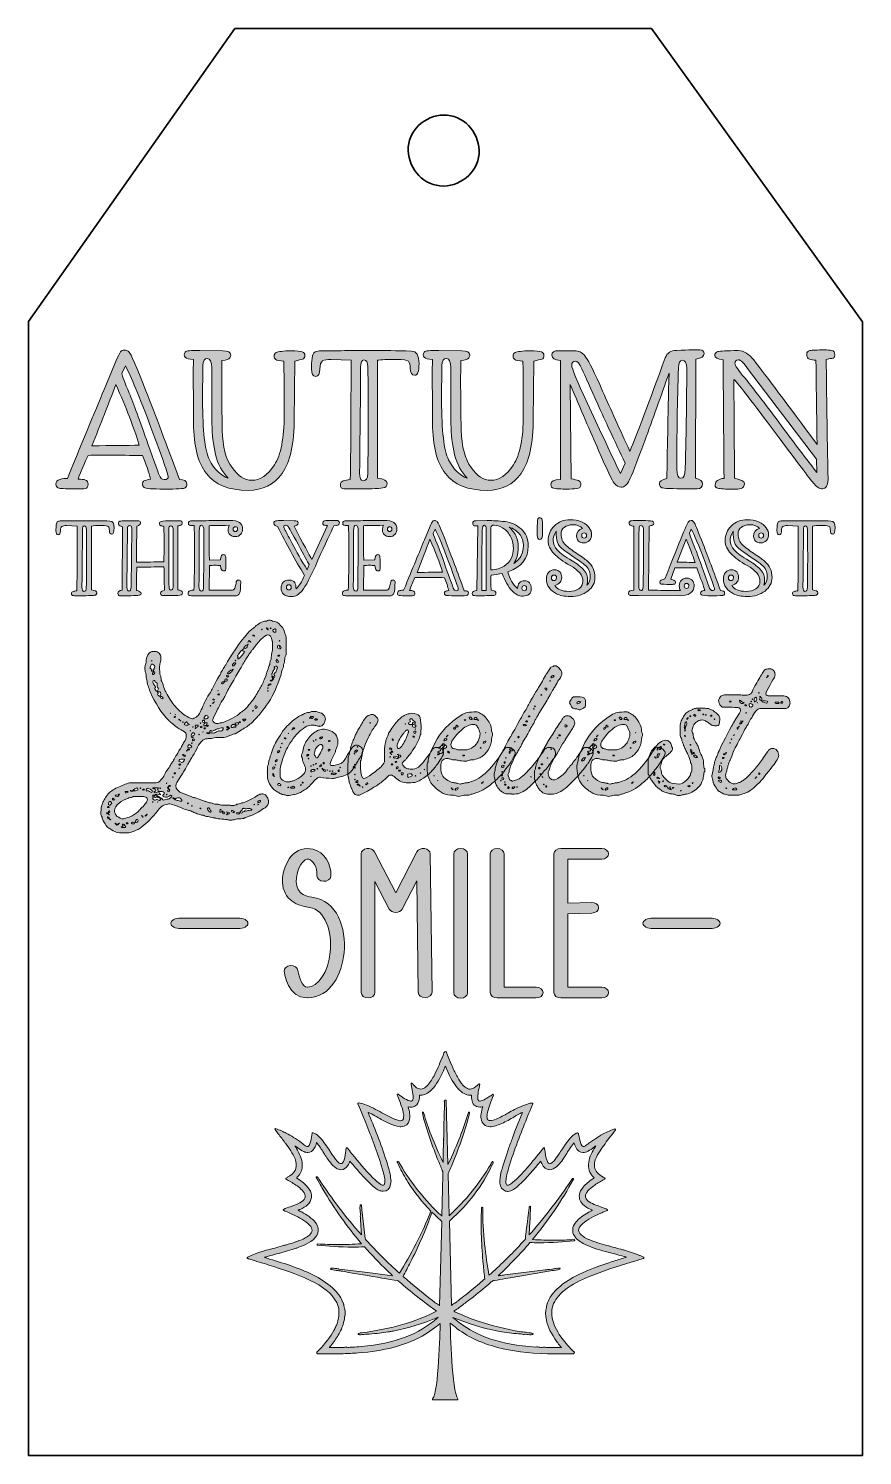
# Model space of a CAD drawing. Extents: x 102 to 840, y -1009 to 255.
import ezdxf

# ---------------------------------------------------------------- set-up
doc = ezdxf.new("R2010")
doc.units = 0
doc.header["$MEASUREMENT"] = 0
doc.layers.add('Layer 1', color=7, linetype='Continuous', lineweight=0)

# ---------------------------------------------------------------- blocks, each defined once
blk = doc.blocks.new('Block_1')
at = {"layer": 'Layer 1', "true_color": 0x000000, "transparency": 33554687}
h = blk.add_hatch(color=18, dxfattribs=at)
h.dxf.hatch_style = 2
edge = h.paths.add_edge_path()
edge.add_spline(control_points=[(323.6, -292.7), (323.6, -292.7), (324.3, -292.4), (324.3, -292.4), (324.3, -292.4), (323.9, -293.2), (323.9, -293.2), (323.9, -293.2), (323.6, -292.7), (323.6, -292.7)], knot_values=[0, 0, 0, 0, 1, 1, 1, 2, 2, 2, 3, 3, 3, 3], degree=3, periodic=0)
edge = h.paths.add_edge_path()
edge.add_spline(control_points=[(323.6, -287.3), (323.6, -287.3), (323.9, -287.6), (323.9, -287.6), (323.9, -287.6), (324.2, -287.3), (324.2, -287.3), (324.2, -287.3), (323.9, -287), (323.9, -287), (323.9, -287), (323.6, -287.3), (323.6, -287.3)], knot_values=[0, 0, 0, 0, 1, 1, 1, 2, 2, 2, 3, 3, 3, 4, 4, 4, 4], degree=3, periodic=0)
edge = h.paths.add_edge_path()
edge.add_spline(control_points=[(324.2, -300.6), (323.8, -300.2), (323.4, -300), (323.1, -300), (323.1, -300), (322.6, -300.5), (322.6, -300.5), (322.6, -300.5), (322.6, -300.8), (322.6, -300.8), (322.8, -301), (323.1, -301.1), (323.3, -301.1), (323.6, -301.1), (323.9, -300.9), (324.2, -300.6)], knot_values=[0, 0, 0, 0, 1, 1, 1, 2, 2, 2, 3, 3, 3, 4, 4, 4, 5, 5, 5, 5], degree=3, periodic=0)
edge = h.paths.add_edge_path()
edge.add_spline(control_points=[(325.1, -294.1), (325.3, -293.9), (325.4, -293.7), (325.4, -293.4), (325.4, -293), (325.3, -292.8), (325, -292.7), (324.7, -292.5), (324.4, -292.4), (324.3, -292.3), (324.3, -292.3), (324.5, -292.3), (324.5, -292.3), (324.3, -291.7), (323.9, -291.3), (323.4, -291.3), (322.9, -291.3), (322.6, -291.5), (322.5, -291.7), (322.4, -292), (322.3, -292.4), (322.3, -292.9), (322.3, -293.9), (322.8, -294.4), (323.9, -294.4), (323.9, -294.4), (324.5, -294.4), (324.5, -294.4), (324.7, -294.4), (324.9, -294.3), (325.1, -294.1)], knot_values=[0, 0, 0, 0, 1, 1, 1, 2, 2, 2, 3, 3, 3, 4, 4, 4, 5, 5, 5, 6, 6, 6, 7, 7, 7, 8, 8, 8, 9, 9, 9, 10, 10, 10, 10], degree=3, periodic=0)
edge = h.paths.add_edge_path()
edge.add_spline(control_points=[(323, -305.9), (322.8, -305.6), (322.7, -305.2), (322.4, -304.7), (322.2, -304.3), (321.9, -303.9), (321.7, -303.7), (321.5, -303.8), (321.3, -304.1), (321.1, -304.5), (321.1, -304.5), (321.1, -304.9), (321.1, -304.9), (321.1, -306.1), (321.6, -306.6), (322.6, -306.6), (322.6, -306.6), (323, -306.3), (323, -306.3), (323, -306.3), (323, -305.9), (323, -305.9)], knot_values=[0, 0, 0, 0, 1, 1, 1, 2, 2, 2, 3, 3, 3, 4, 4, 4, 5, 5, 5, 6, 6, 6, 7, 7, 7, 7], degree=3, periodic=0)
edge = h.paths.add_edge_path()
edge.add_spline(control_points=[(318.8, -277.4), (318.3, -277.8), (318, -278.2), (318, -278.5), (318, -278.6), (318.2, -278.8), (318.7, -279.2), (319.2, -279.6), (319.6, -279.8), (319.9, -279.9), (320.6, -279.9), (320.9, -279.3), (320.9, -278.2), (320.9, -277.7), (320.7, -277.2), (320.3, -276.8), (320.3, -276.8), (320, -276.8), (320, -276.8), (319.7, -276.8), (319.3, -277), (318.8, -277.4)], knot_values=[0, 0, 0, 0, 1, 1, 1, 2, 2, 2, 3, 3, 3, 4, 4, 4, 5, 5, 5, 6, 6, 6, 7, 7, 7, 7], degree=3, periodic=0)
edge = h.paths.add_edge_path()
edge.add_spline(control_points=[(318.9, -319.9), (318.9, -319.9), (318.8, -319.9), (318.8, -319.9), (318.8, -319.9), (318.8, -320.1), (318.8, -320.1), (318.8, -320.1), (317.9, -320.1), (317.9, -320.1), (317.9, -320.1), (317.9, -319.9), (317.9, -319.9), (317.9, -319.9), (317.7, -319.9), (317.7, -319.9), (317.7, -319.9), (317.7, -318.9), (317.7, -318.9), (317.7, -318.9), (317.9, -318.9), (317.9, -318.9), (318.6, -318.9), (318.9, -319.2), (318.9, -319.9)], knot_values=[0, 0, 0, 0, 1, 1, 1, 2, 2, 2, 3, 3, 3, 4, 4, 4, 5, 5, 5, 6, 6, 6, 7, 7, 7, 8, 8, 8, 8], degree=3, periodic=0)
edge = h.paths.add_edge_path()
edge.add_spline(control_points=[(321.6, -312.8), (321.9, -312.1), (322.1, -311.5), (322.2, -311.1), (322.2, -310.8), (322, -310.5), (321.8, -310.3), (321.5, -310), (321.3, -309.9), (320.9, -309.9), (319.9, -309.9), (319.4, -310.1), (319.4, -310.5), (319.4, -310.8), (319.4, -311.1), (319.6, -311.2), (319.7, -311.4), (319.8, -311.5), (319.9, -311.8), (319.3, -312.5), (318.8, -313.5), (318.2, -314.7), (317.5, -315.9), (317.2, -316.8), (317.2, -317.2), (317.2, -317.4), (317.3, -317.7), (317.5, -318), (317.6, -318.4), (317.7, -318.7), (317.9, -318.9), (317.9, -318.9), (317.7, -318.9), (317.7, -318.9), (317.6, -319), (317.5, -319), (317.3, -319.1), (317.2, -319.1), (317.1, -319.3), (317.1, -319.6), (317.1, -319.6), (317.7, -319.9), (317.7, -319.9), (317.7, -319.9), (317.7, -320.1), (317.7, -320.1), (317.7, -320.1), (317.9, -320.1), (317.9, -320.1), (317.9, -320.1), (317.9, -322.1), (317.9, -322.1), (318.7, -321.9), (319, -321.2), (318.8, -320.1), (318.8, -320.1), (318.9, -320.1), (318.9, -320.1), (318.9, -320.1), (318.9, -319.9), (318.9, -319.9), (319.6, -319.9), (319.9, -319.6), (319.9, -319), (319.9, -318.7), (319.7, -318.4), (319.5, -318), (319.2, -317.7), (319.1, -317.4), (319.1, -317.2), (319.1, -316.9), (319.4, -316.4), (320, -315.9), (320.6, -315.4), (321, -314.9), (321.1, -314.4), (321.2, -314), (321.4, -313.4), (321.6, -312.8)], knot_values=[0, 0, 0, 0, 1, 1, 1, 2, 2, 2, 3, 3, 3, 4, 4, 4, 5, 5, 5, 6, 6, 6, 7, 7, 7, 8, 8, 8, 9, 9, 9, 10, 10, 10, 11, 11, 11, 12, 12, 12, 13, 13, 13, 14, 14, 14, 15, 15, 15, 16, 16, 16, 17, 17, 17, 18, 18, 18, 19, 19, 19, 20, 20, 20, 21, 21, 21, 22, 22, 22, 23, 23, 23, 24, 24, 24, 25, 25, 25, 26, 26, 26, 26], degree=3, periodic=0)
edge = h.paths.add_edge_path()
edge.add_spline(control_points=[(317.7, -322.3), (317.2, -322.3), (316.8, -322.3), (316.6, -322.4), (316.4, -322.5), (316.1, -322.6), (315.8, -322.7), (315.8, -322.7), (316.1, -323), (316.1, -323), (316.1, -323), (316.8, -323.2), (316.8, -323.2), (317.4, -323.2), (317.7, -322.9), (317.7, -322.3)], knot_values=[0, 0, 0, 0, 1, 1, 1, 2, 2, 2, 3, 3, 3, 4, 4, 4, 5, 5, 5, 5], degree=3, periodic=0)
edge = h.paths.add_edge_path()
edge.add_spline(control_points=[(315.8, -276.2), (315.8, -276.2), (316.1, -276.7), (316.1, -276.7), (316.1, -276.7), (316.5, -276.3), (316.5, -276.3), (316.5, -276.3), (316.1, -275.9), (316.1, -275.9), (316.1, -275.9), (315.8, -276.2), (315.8, -276.2)], knot_values=[0, 0, 0, 0, 1, 1, 1, 2, 2, 2, 3, 3, 3, 4, 4, 4, 4], degree=3, periodic=0)
edge = h.paths.add_edge_path()
edge.add_spline(control_points=[(315.1, -326.6), (316, -326.6), (316.5, -326.4), (316.5, -326.1), (316.5, -326), (316.3, -325.8), (316, -325.5), (315.1, -325.5), (314.5, -325.9), (314.4, -326.6), (313.9, -326.8), (313.7, -327), (313.7, -327.2), (313.7, -327.2), (313.8, -327.4), (313.8, -327.4), (314.2, -327.4), (314.4, -327.1), (314.4, -326.6), (314.4, -326.6), (315.1, -326.6), (315.1, -326.6)], knot_values=[0, 0, 0, 0, 1, 1, 1, 2, 2, 2, 3, 3, 3, 4, 4, 4, 5, 5, 5, 6, 6, 6, 7, 7, 7, 7], degree=3, periodic=0)
edge = h.paths.add_edge_path()
edge.add_spline(control_points=[(314.1, -331.7), (314.1, -331.7), (313.8, -331.4), (313.8, -331.4), (313.8, -331.4), (313.5, -331.7), (313.5, -331.7), (313.5, -331.7), (313.8, -331.9), (313.8, -331.9), (313.8, -331.9), (314.1, -331.7), (314.1, -331.7)], knot_values=[0, 0, 0, 0, 1, 1, 1, 2, 2, 2, 3, 3, 3, 4, 4, 4, 4], degree=3, periodic=0)
edge = h.paths.add_edge_path()
edge.add_spline(control_points=[(314.1, -329.4), (314.1, -329.4), (313.8, -329.1), (313.8, -329.1), (313.8, -329.1), (313.5, -329.4), (313.5, -329.4), (313.5, -329.4), (313.8, -329.7), (313.8, -329.7), (313.8, -329.7), (314.1, -329.4), (314.1, -329.4)], knot_values=[0, 0, 0, 0, 1, 1, 1, 2, 2, 2, 3, 3, 3, 4, 4, 4, 4], degree=3, periodic=0)
edge = h.paths.add_edge_path()
edge.add_spline(control_points=[(313.8, -276.8), (313.6, -276.7), (313.5, -276.7), (313.4, -276.8), (313.4, -277.3), (313.5, -277.6), (313.8, -277.6), (314, -277.6), (314.1, -277.5), (314.1, -277.3), (314.1, -277.1), (314, -276.9), (313.8, -276.8)], knot_values=[0, 0, 0, 0, 1, 1, 1, 2, 2, 2, 3, 3, 3, 4, 4, 4, 4], degree=3, periodic=0)
edge = h.paths.add_edge_path()
edge.add_spline(control_points=[(312.4, -276.3), (312.4, -276.6), (312.6, -276.7), (312.8, -276.7), (313.1, -276.7), (313.3, -276.7), (313.4, -276.7), (313.4, -276.1), (313.2, -275.9), (312.7, -275.9), (312.5, -275.9), (312.4, -276), (312.4, -276.3)], knot_values=[0, 0, 0, 0, 1, 1, 1, 2, 2, 2, 3, 3, 3, 4, 4, 4, 4], degree=3, periodic=0)
edge = h.paths.add_edge_path()
edge.add_spline(control_points=[(308.1, -277.3), (308.1, -277.3), (308.4, -277.6), (308.4, -277.6), (308.4, -277.6), (308.7, -277.3), (308.7, -277.3), (308.7, -277.3), (308.4, -277), (308.4, -277), (308.4, -277), (308.1, -277.3), (308.1, -277.3)], knot_values=[0, 0, 0, 0, 1, 1, 1, 2, 2, 2, 3, 3, 3, 4, 4, 4, 4], degree=3, periodic=0)
edge = h.paths.add_edge_path()
edge.add_spline(control_points=[(305.3, -432.5), (305.3, -432.5), (305, -432.2), (305, -432.2), (305, -432.2), (304.7, -432.5), (304.7, -432.5), (304.7, -432.5), (305, -432.8), (305, -432.8), (305, -432.8), (305.3, -432.5), (305.3, -432.5)], knot_values=[0, 0, 0, 0, 1, 1, 1, 2, 2, 2, 3, 3, 3, 4, 4, 4, 4], degree=3, periodic=0)
edge = h.paths.add_edge_path()
edge.add_spline(control_points=[(305.5, -429.3), (305, -429.7), (304.7, -430), (304.6, -430.3), (304.9, -430.7), (305.2, -430.8), (305.5, -430.8), (305.8, -430.8), (306.2, -430.6), (306.6, -430.3), (307.1, -429.9), (307.3, -429.6), (307.3, -429.3), (307.2, -429), (307, -428.8), (306.7, -428.8), (306.4, -428.8), (306, -429), (305.5, -429.3)], knot_values=[0, 0, 0, 0, 1, 1, 1, 2, 2, 2, 3, 3, 3, 4, 4, 4, 5, 5, 5, 6, 6, 6, 6], degree=3, periodic=0)
edge = h.paths.add_edge_path()
edge.add_spline(control_points=[(303.7, -346.8), (304.1, -346.5), (304.2, -346.3), (304.2, -346.1), (304.2, -345.9), (304.1, -345.6), (303.7, -345.3), (303.3, -345), (303, -344.8), (302.7, -344.7), (302.4, -345.1), (302.2, -345.6), (302.2, -346.1), (302.2, -346.5), (302.4, -346.9), (302.9, -347.3), (303.1, -347.3), (303.3, -347.2), (303.7, -346.8)], knot_values=[0, 0, 0, 0, 1, 1, 1, 2, 2, 2, 3, 3, 3, 4, 4, 4, 5, 5, 5, 6, 6, 6, 6], degree=3, periodic=0)
edge = h.paths.add_edge_path()
edge.add_spline(control_points=[(301.3, -432.5), (301.3, -432.5), (301.6, -432.8), (301.6, -432.8), (301.6, -432.8), (301.9, -432.5), (301.9, -432.5), (301.9, -432.5), (301.8, -432.2), (301.8, -432.2), (301.8, -432.2), (301.3, -432.5), (301.3, -432.5)], knot_values=[0, 0, 0, 0, 1, 1, 1, 2, 2, 2, 3, 3, 3, 4, 4, 4, 4], degree=3, periodic=0)
edge = h.paths.add_edge_path()
edge.add_spline(control_points=[(300.4, -282.7), (300.4, -282.7), (300.5, -283.1), (300.5, -283.1), (300.5, -283.1), (301.5, -283.3), (301.5, -283.3), (301.5, -283.3), (301.8, -283), (301.8, -283), (301.8, -283), (301.8, -282.7), (301.8, -282.7), (301.6, -282.5), (301.3, -282.4), (301, -282.4), (300.8, -282.4), (300.6, -282.5), (300.4, -282.7)], knot_values=[0, 0, 0, 0, 1, 1, 1, 2, 2, 2, 3, 3, 3, 4, 4, 4, 5, 5, 5, 6, 6, 6, 6], degree=3, periodic=0)
edge = h.paths.add_edge_path()
edge.add_spline(control_points=[(301, -349.3), (301, -349.3), (300.5, -349), (300.5, -349), (300.5, -349), (300.2, -349.3), (300.2, -349.3), (300.2, -349.3), (300.5, -349.6), (300.5, -349.6), (300.5, -349.6), (301, -349.3), (301, -349.3)], knot_values=[0, 0, 0, 0, 1, 1, 1, 2, 2, 2, 3, 3, 3, 4, 4, 4, 4], degree=3, periodic=0)
edge = h.paths.add_edge_path()
edge.add_spline(control_points=[(297.9, -287.9), (297.9, -288.4), (298.1, -288.6), (298.4, -288.6), (298.4, -288.6), (298.7, -288.4), (298.7, -288.4), (298.6, -288.1), (298.3, -287.9), (297.9, -287.9)], knot_values=[0, 0, 0, 0, 1, 1, 1, 2, 2, 2, 3, 3, 3, 3], degree=3, periodic=0)
edge = h.paths.add_edge_path()
edge.add_spline(control_points=[(297.3, -287), (297.3, -287), (296.7, -287.8), (296.7, -287.8), (296.7, -287.8), (297.7, -287.8), (297.7, -287.8), (297.7, -287.8), (297.3, -287), (297.3, -287)], knot_values=[0, 0, 0, 0, 1, 1, 1, 2, 2, 2, 3, 3, 3, 3], degree=3, periodic=0)
edge = h.paths.add_edge_path()
edge.add_spline(control_points=[(295.9, -288.2), (295.9, -288.2), (296.2, -288.7), (296.2, -288.7), (296.2, -288.7), (296.5, -287.9), (296.5, -287.9), (296.5, -287.9), (295.9, -288.2), (295.9, -288.2)], knot_values=[0, 0, 0, 0, 1, 1, 1, 2, 2, 2, 3, 3, 3, 3], degree=3, periodic=0)
edge = h.paths.add_edge_path()
edge.add_spline(control_points=[(296, -290.3), (296, -290.3), (295.7, -291), (295.7, -291), (295.7, -291), (296.4, -290.7), (296.4, -290.7), (296.4, -290.7), (296.4, -290.4), (296.4, -290.4), (296.4, -290.4), (296, -290.3), (296, -290.3)], knot_values=[0, 0, 0, 0, 1, 1, 1, 2, 2, 2, 3, 3, 3, 4, 4, 4, 4], degree=3, periodic=0)
edge = h.paths.add_edge_path()
edge.add_spline(control_points=[(293, -293), (292.4, -293.5), (292.2, -294), (292.3, -294.4), (294.5, -294.4), (295.6, -293.4), (295.6, -291.2), (295.6, -291.2), (294.5, -291.2), (294.5, -291.2), (294.5, -291.2), (293.7, -291.7), (293.7, -291.7), (293.7, -292), (293.5, -292.4), (293, -293)], knot_values=[0, 0, 0, 0, 1, 1, 1, 2, 2, 2, 3, 3, 3, 4, 4, 4, 5, 5, 5, 5], degree=3, periodic=0)
edge = h.paths.add_edge_path()
edge.add_spline(control_points=[(294.2, -357.2), (294.2, -356.9), (293.8, -356.7), (293, -356.7), (293, -356.7), (292.5, -356.7), (292.5, -356.7), (292.2, -356.7), (291.8, -356.8), (291.4, -357.1), (291.4, -357.1), (292.5, -358.3), (292.5, -358.3), (292.5, -358.3), (293, -358.4), (293, -358.4), (293, -358.4), (294.2, -357.2), (294.2, -357.2)], knot_values=[0, 0, 0, 0, 1, 1, 1, 2, 2, 2, 3, 3, 3, 4, 4, 4, 5, 5, 5, 6, 6, 6, 6], degree=3, periodic=0)
edge = h.paths.add_edge_path()
edge.add_spline(control_points=[(291.3, -295.5), (291.9, -295.5), (292.2, -295.2), (292.2, -294.4), (291.6, -294.5), (291.3, -294.9), (291.3, -295.5)], knot_values=[0, 0, 0, 0, 1, 1, 1, 2, 2, 2, 2], degree=3, periodic=0)
edge = h.paths.add_edge_path()
edge.add_spline(control_points=[(290, -438.1), (289.3, -438.8), (288.9, -439.3), (288.9, -439.6), (288.9, -439.6), (290.3, -440.2), (290.3, -440.2), (290.6, -440.2), (291, -439.8), (291.4, -439), (291.7, -439), (292.1, -438.8), (292.6, -438.5), (293.2, -438.1), (293.6, -437.9), (293.9, -437.9), (294.1, -437.9), (294.4, -438), (294.8, -438.2), (296.4, -437.7), (297.7, -437.5), (299, -437.5), (299.1, -437.5), (299.2, -437.4), (299.4, -437.2), (299.5, -437.1), (299.6, -436.9), (299.6, -436.8), (299.4, -436.7), (299.1, -436.6), (298.6, -436.4), (298.1, -436.2), (297.7, -436), (297.4, -435.9), (296.9, -435.9), (296.4, -436), (295.7, -436.1), (295.1, -436.3), (294.6, -436.4), (294, -436.4), (293.8, -436.4), (293.5, -436.3), (293, -436.1), (292.4, -435.9), (292, -435.8), (291.7, -435.8), (291.4, -435.8), (291.3, -435.9), (291.3, -436.2), (291.2, -436.7), (290.7, -437.4), (290, -438.1)], knot_values=[0, 0, 0, 0, 1, 1, 1, 2, 2, 2, 3, 3, 3, 4, 4, 4, 5, 5, 5, 6, 6, 6, 7, 7, 7, 8, 8, 8, 9, 9, 9, 10, 10, 10, 11, 11, 11, 12, 12, 12, 13, 13, 13, 14, 14, 14, 15, 15, 15, 16, 16, 16, 17, 17, 17, 17], degree=3, periodic=0)
edge = h.paths.add_edge_path()
edge.add_spline(control_points=[(289.7, -359.4), (289.7, -359.4), (289.2, -359.1), (289.2, -359.1), (289.2, -359.1), (288.3, -359.1), (288.3, -359.1), (288.3, -359.1), (287.9, -359.8), (287.9, -359.8), (287.9, -359.8), (288.5, -359.8), (288.5, -359.8), (289.2, -359.8), (289.6, -359.7), (289.7, -359.4)], knot_values=[0, 0, 0, 0, 1, 1, 1, 2, 2, 2, 3, 3, 3, 4, 4, 4, 5, 5, 5, 5], degree=3, periodic=0)
edge = h.paths.add_edge_path()
edge.add_spline(control_points=[(287.4, -301.7), (287.4, -301.9), (287.3, -302.1), (287.2, -302.2), (287.1, -302.4), (287, -302.5), (286.9, -302.6), (286.9, -302.6), (287.1, -303.1), (287.1, -303.1), (287.3, -303.3), (287.5, -303.4), (287.7, -303.4), (288.3, -303.1), (288.8, -302.7), (289.2, -302.3), (291.7, -299.2), (293, -297.5), (293.1, -297.2), (292.9, -297), (292.6, -296.8), (292.1, -296.6), (291.6, -296.4), (291.3, -296.1), (291.1, -295.7), (290.4, -295.8), (289.6, -296.4), (288.9, -297.7), (288.1, -298.9), (287.5, -299.8), (287.1, -300.3), (287.1, -300.3), (286.9, -300.8), (286.9, -300.8), (287.2, -301.1), (287.4, -301.4), (287.4, -301.7)], knot_values=[0, 0, 0, 0, 1, 1, 1, 2, 2, 2, 3, 3, 3, 4, 4, 4, 5, 5, 5, 6, 6, 6, 7, 7, 7, 8, 8, 8, 9, 9, 9, 10, 10, 10, 11, 11, 11, 12, 12, 12, 12], degree=3, periodic=0)
edge = h.paths.add_edge_path()
edge.add_spline(control_points=[(285.8, -440.1), (285.8, -440.6), (286.4, -440.9), (287.4, -440.9), (288.3, -440.9), (288.8, -440.5), (288.9, -439.8), (288.9, -439.8), (286.3, -439.8), (286.3, -439.8), (286.3, -439.8), (285.8, -440.1), (285.8, -440.1)], knot_values=[0, 0, 0, 0, 1, 1, 1, 2, 2, 2, 3, 3, 3, 4, 4, 4, 4], degree=3, periodic=0)
edge = h.paths.add_edge_path()
edge.add_spline(control_points=[(284.8, -304.9), (284.8, -304.9), (285.1, -305.3), (285.1, -305.3), (285.1, -305.3), (285.4, -304.9), (285.4, -304.9), (285.4, -304.9), (285.1, -304.6), (285.1, -304.6), (285.1, -304.6), (284.8, -304.9), (284.8, -304.9)], knot_values=[0, 0, 0, 0, 1, 1, 1, 2, 2, 2, 3, 3, 3, 4, 4, 4, 4], degree=3, periodic=0)
edge = h.paths.add_edge_path()
edge.add_spline(control_points=[(287.4, -361.6), (287.6, -361.4), (287.7, -360.8), (287.7, -360), (287.7, -360), (286.5, -360), (286.5, -360), (285.8, -360), (285.2, -360.1), (284.6, -360.5), (284.7, -360.8), (284.9, -361), (285.1, -361.3), (285.4, -361.6), (285.6, -361.8), (285.7, -362), (286.6, -362), (287.2, -361.9), (287.4, -361.6)], knot_values=[0, 0, 0, 0, 1, 1, 1, 2, 2, 2, 3, 3, 3, 4, 4, 4, 5, 5, 5, 6, 6, 6, 6], degree=3, periodic=0)
edge = h.paths.add_edge_path()
edge.add_spline(control_points=[(283.1, -307.7), (282.6, -308.2), (282.3, -308.6), (282.3, -308.8), (282.3, -309.4), (282.5, -309.7), (282.9, -309.7), (283.2, -309.7), (283.7, -309.4), (284.3, -308.7), (284.9, -307.9), (285.3, -307.5), (285.4, -307.4), (285.4, -307.4), (285.1, -307), (285.1, -307), (285.1, -307), (284.3, -306.8), (284.3, -306.8), (284.1, -306.8), (283.7, -307.1), (283.1, -307.7)], knot_values=[0, 0, 0, 0, 1, 1, 1, 2, 2, 2, 3, 3, 3, 4, 4, 4, 5, 5, 5, 6, 6, 6, 7, 7, 7, 7], degree=3, periodic=0)
edge = h.paths.add_edge_path()
edge.add_spline(control_points=[(281.7, -437.8), (281.5, -437.9), (281.4, -438), (281.4, -438.1), (281.4, -438.2), (281.5, -438.4), (281.9, -438.8), (282.3, -439.1), (282.6, -439.4), (282.9, -439.6), (282.9, -439.6), (283.1, -439.6), (283.1, -439.6), (283.5, -439.6), (283.7, -439.5), (283.8, -439.4), (283.9, -439.2), (284, -439.1), (284.1, -439), (283.2, -438.1), (282.6, -437.6), (282.4, -437.6), (282.2, -437.6), (282, -437.7), (281.7, -437.8)], knot_values=[0, 0, 0, 0, 1, 1, 1, 2, 2, 2, 3, 3, 3, 4, 4, 4, 5, 5, 5, 6, 6, 6, 7, 7, 7, 8, 8, 8, 8], degree=3, periodic=0)
edge = h.paths.add_edge_path()
edge.add_spline(control_points=[(285.4, -363.7), (285.5, -363.3), (285.5, -362.8), (285.5, -362.2), (285.3, -362.2), (285, -362.1), (284.6, -362.1), (284.2, -362), (283.8, -361.9), (283.5, -361.7), (283.1, -361.5), (282.8, -361.4), (282.6, -361.4), (282.5, -361.5), (282.2, -361.7), (281.8, -362), (281.4, -362.3), (281.2, -362.8), (281.2, -363.4), (281.2, -363.6), (281.3, -363.8), (281.6, -363.9), (281.8, -364.1), (282.1, -364.2), (282.3, -364.2), (282.6, -364.2), (282.9, -364.1), (283.2, -363.9), (283.5, -363.8), (283.8, -363.7), (284.1, -363.7), (284.3, -363.7), (284.7, -363.8), (285.1, -364), (285.1, -364), (285.4, -363.7), (285.4, -363.7)], knot_values=[0, 0, 0, 0, 1, 1, 1, 2, 2, 2, 3, 3, 3, 4, 4, 4, 5, 5, 5, 6, 6, 6, 7, 7, 7, 8, 8, 8, 9, 9, 9, 10, 10, 10, 11, 11, 11, 12, 12, 12, 12], degree=3, periodic=0)
edge = h.paths.add_edge_path()
edge.add_spline(control_points=[(278.9, -439.8), (278.4, -439.8), (278.1, -439.8), (278, -439.8), (278, -439.8), (278, -440.7), (278, -440.7), (278, -440.7), (278.9, -440.9), (278.9, -440.9), (279.4, -440.9), (279.7, -440.7), (279.7, -440.2), (279.7, -439.9), (279.4, -439.8), (278.9, -439.8)], knot_values=[0, 0, 0, 0, 1, 1, 1, 2, 2, 2, 3, 3, 3, 4, 4, 4, 5, 5, 5, 5], degree=3, periodic=0)
edge = h.paths.add_edge_path()
edge.add_spline(control_points=[(279, -314.8), (278.4, -315.4), (278.1, -315.8), (278, -316.1), (278.2, -316.3), (278.4, -316.4), (278.6, -316.5), (278.8, -316.5), (279, -316.6), (279.2, -316.7), (280, -316.2), (281.1, -315.2), (282.3, -313.8), (282.3, -313.8), (282.3, -313.3), (282.3, -313.3), (282.7, -313.3), (283, -313.1), (283.1, -312.8), (283.1, -312.8), (282.8, -312.5), (282.8, -312.5), (282.4, -312.6), (282.3, -312.9), (282.3, -313.3), (282.1, -313.4), (281.8, -313.5), (281.5, -313.5), (281.2, -313.5), (280.9, -313.5), (280.7, -313.6), (280.2, -313.9), (279.7, -314.3), (279, -314.8)], knot_values=[0, 0, 0, 0, 1, 1, 1, 2, 2, 2, 3, 3, 3, 4, 4, 4, 5, 5, 5, 6, 6, 6, 7, 7, 7, 8, 8, 8, 9, 9, 9, 10, 10, 10, 11, 11, 11, 11], degree=3, periodic=0)
edge = h.paths.add_edge_path()
edge.add_spline(control_points=[(278.3, -366.2), (278.5, -366.1), (278.6, -365.9), (278.7, -365.6), (278.4, -365.6), (278.2, -365.5), (278, -365.4), (277.6, -365.4), (277.4, -365.6), (277.2, -366), (277.2, -366), (277.5, -366.3), (277.5, -366.3), (277.9, -366.3), (278.2, -366.3), (278.3, -366.2)], knot_values=[0, 0, 0, 0, 1, 1, 1, 2, 2, 2, 3, 3, 3, 4, 4, 4, 5, 5, 5, 5], degree=3, periodic=0)
edge = h.paths.add_edge_path()
edge.add_spline(control_points=[(279.7, -364.6), (279.7, -364.6), (278.9, -364.3), (278.9, -364.3), (278.9, -364.2), (278.8, -364.1), (278.7, -363.9), (278.6, -363.7), (278.5, -363.5), (278.3, -363.4), (278.2, -363.3), (278, -363.2), (277.6, -363.2), (277.6, -363.2), (277.2, -363.7), (277.2, -363.7), (277.2, -363.7), (277.5, -364.3), (277.5, -364.3), (277.5, -364.3), (278.9, -364.3), (278.9, -364.3), (279, -364.5), (279, -364.8), (279, -365.2), (279.5, -365.2), (279.7, -365.1), (279.7, -364.9), (279.7, -364.9), (279.7, -364.6), (279.7, -364.6)], knot_values=[0, 0, 0, 0, 1, 1, 1, 2, 2, 2, 3, 3, 3, 4, 4, 4, 5, 5, 5, 6, 6, 6, 7, 7, 7, 8, 8, 8, 9, 9, 9, 10, 10, 10, 10], degree=3, periodic=0)
edge = h.paths.add_edge_path()
edge.add_spline(control_points=[(277, -441.3), (277, -441.3), (277.3, -441.6), (277.3, -441.6), (277.6, -441.5), (277.8, -441.3), (277.8, -440.9), (277.5, -440.9), (277.2, -441), (277, -441.3)], knot_values=[0, 0, 0, 0, 1, 1, 1, 2, 2, 2, 3, 3, 3, 3], degree=3, periodic=0)
edge = h.paths.add_edge_path()
edge.add_spline(control_points=[(277, -439.2), (277, -439.2), (277.6, -439.5), (277.6, -439.5), (277.6, -439.5), (277.3, -439), (277.3, -439), (277.3, -439), (277, -439.2), (277, -439.2)], knot_values=[0, 0, 0, 0, 1, 1, 1, 2, 2, 2, 3, 3, 3, 3], degree=3, periodic=0)
edge = h.paths.add_edge_path()
edge.add_spline(control_points=[(277, -318.2), (277, -318.2), (277.2, -318.7), (277.2, -318.7), (277.7, -319.2), (278.1, -319.5), (278.4, -319.6), (278.7, -319.5), (278.9, -319.3), (278.9, -318.9), (278.9, -318.1), (278.6, -317.8), (278, -317.8), (278, -317.8), (277, -318.2), (277, -318.2)], knot_values=[0, 0, 0, 0, 1, 1, 1, 2, 2, 2, 3, 3, 3, 4, 4, 4, 5, 5, 5, 5], degree=3, periodic=0)
edge = h.paths.add_edge_path()
edge.add_spline(control_points=[(275.2, -439.8), (274.6, -439.2), (274, -438.8), (273.5, -438.7), (273.5, -438.7), (273.5, -439.5), (273.5, -439.5), (273.5, -440.3), (273.8, -440.7), (274.4, -440.7), (274.9, -440.7), (275.2, -440.5), (275.3, -440.2), (275.3, -440.2), (275.2, -439.8), (275.2, -439.8)], knot_values=[0, 0, 0, 0, 1, 1, 1, 2, 2, 2, 3, 3, 3, 4, 4, 4, 5, 5, 5, 5], degree=3, periodic=0)
edge = h.paths.add_edge_path()
edge.add_spline(control_points=[(273.7, -323.8), (273, -324.1), (272.7, -324.5), (272.7, -325), (272.8, -325.3), (273.1, -325.4), (273.5, -325.4), (274.7, -324.7), (275.4, -324.1), (275.6, -323.3), (275.9, -323.2), (276.4, -323.2), (277, -323.2), (277.5, -323.2), (277.8, -322.9), (277.8, -322.3), (277.8, -321.6), (277.5, -321.3), (277, -321.3), (276.9, -321.2), (276.8, -321.2), (276.6, -321.2), (275.9, -321.2), (275.6, -321.5), (275.6, -322.2), (275.6, -322.9), (275.6, -323.2), (275.6, -323.3), (275, -323.3), (274.4, -323.5), (273.7, -323.8)], knot_values=[0, 0, 0, 0, 1, 1, 1, 2, 2, 2, 3, 3, 3, 4, 4, 4, 5, 5, 5, 6, 6, 6, 7, 7, 7, 8, 8, 8, 9, 9, 9, 10, 10, 10, 10], degree=3, periodic=0)
edge = h.paths.add_edge_path()
edge.add_spline(control_points=[(271.6, -439.2), (271.8, -439.2), (272.1, -439.1), (272.5, -438.9), (272.8, -438.8), (273.1, -438.6), (273.3, -438.5), (273.3, -438.1), (273.1, -437.8), (272.8, -437.5), (272.4, -437.1), (272, -436.9), (271.6, -436.7), (271.4, -436.9), (271.3, -437.2), (271.3, -437.8), (271.2, -438.7), (271.3, -439.2), (271.6, -439.2)], knot_values=[0, 0, 0, 0, 1, 1, 1, 2, 2, 2, 3, 3, 3, 4, 4, 4, 5, 5, 5, 6, 6, 6, 6], degree=3, periodic=0)
edge = h.paths.add_edge_path()
edge.add_spline(control_points=[(269.9, -334.5), (269.9, -334.5), (269.5, -334.8), (269.5, -334.8), (269.5, -334.8), (269.5, -334.9), (269.5, -334.9), (269.5, -335), (269.5, -335.2), (269.6, -335.3), (269.7, -335.4), (269.8, -335.4), (269.9, -335.4), (270.4, -335.4), (270.7, -335.3), (270.8, -334.9), (270.8, -334.9), (270.4, -334.5), (270.4, -334.5), (270.4, -334.5), (269.9, -334.5), (269.9, -334.5)], knot_values=[0, 0, 0, 0, 1, 1, 1, 2, 2, 2, 3, 3, 3, 4, 4, 4, 5, 5, 5, 6, 6, 6, 7, 7, 7, 7], degree=3, periodic=0)
edge = h.paths.add_edge_path()
edge.add_spline(control_points=[(269.3, -331.7), (269.3, -331.7), (269.8, -331.7), (269.8, -331.7), (269.8, -331.7), (269.6, -331.4), (269.6, -331.4), (269.6, -331.4), (269.3, -331.7), (269.3, -331.7)], knot_values=[0, 0, 0, 0, 1, 1, 1, 2, 2, 2, 3, 3, 3, 3], degree=3, periodic=0)
edge = h.paths.add_edge_path()
edge.add_spline(control_points=[(266.5, -341.6), (266.5, -341.6), (266.4, -341.4), (266.4, -341.4), (266.4, -341.4), (266.1, -341.4), (266.1, -341.4), (265.7, -341.6), (265.6, -341.9), (265.7, -342.1), (265.7, -342.1), (266.5, -341.6), (266.5, -341.6)], knot_values=[0, 0, 0, 0, 1, 1, 1, 2, 2, 2, 3, 3, 3, 4, 4, 4, 4], degree=3, periodic=0)
edge = h.paths.add_edge_path()
edge.add_spline(control_points=[(265, -339.3), (265, -339.6), (265.2, -339.7), (265.7, -339.7), (266.1, -339.7), (266.3, -339.6), (266.4, -339.3), (266.4, -339.3), (265.9, -339), (265.9, -339), (265.9, -339), (265.3, -339), (265.3, -339), (265.3, -339), (265, -339.3), (265, -339.3)], knot_values=[0, 0, 0, 0, 1, 1, 1, 2, 2, 2, 3, 3, 3, 4, 4, 4, 5, 5, 5, 5], degree=3, periodic=0)
edge = h.paths.add_edge_path()
edge.add_spline(control_points=[(265.1, -342.4), (265, -342.5), (264.9, -342.6), (264.8, -342.7), (264.8, -342.9), (265, -343), (265.3, -343), (265.4, -342.8), (265.4, -342.5), (265.4, -342.2), (265.3, -342.3), (265.2, -342.4), (265.1, -342.4)], knot_values=[0, 0, 0, 0, 1, 1, 1, 2, 2, 2, 3, 3, 3, 4, 4, 4, 4], degree=3, periodic=0)
edge = h.paths.add_edge_path()
edge.add_spline(control_points=[(309, -325.4), (309.6, -323.7), (310.1, -322.6), (310.3, -322.1), (310.3, -322.1), (312.1, -317.8), (312.1, -317.8), (312.1, -317.2), (312.5, -315.8), (313.4, -313.8), (314.2, -311.7), (314.7, -310.3), (314.8, -309.4), (315.3, -308.8), (315.6, -308), (315.6, -307.1), (315.7, -306.2), (315.7, -305.6), (315.7, -305.3), (316.3, -304.6), (316.6, -303.8), (316.7, -302.9), (316.7, -301.9), (316.8, -301.2), (316.8, -300.9), (316.9, -300.1), (317.1, -299.2), (317.3, -298.2), (317.6, -297.2), (317.7, -296.4), (317.7, -295.7), (317.7, -295.7), (317.7, -288.1), (317.7, -288.1), (317.7, -287.8), (317.6, -287.5), (317.5, -287.3), (317.3, -286.8), (317.1, -286.1), (316.8, -285.2), (316.5, -284.2), (316.1, -283.5), (315.7, -283), (315.3, -282.5), (314.6, -282.2), (313.7, -282.2), (312.2, -282.2), (310.2, -283.6), (307.6, -286.2), (304.9, -288.9), (303, -291.3), (301.6, -293.4), (301.4, -293.8), (301, -294.3), (300.3, -295), (299.6, -295.6), (299.1, -296.2), (298.8, -296.8), (298.5, -297.3), (298.1, -297.9), (297.5, -298.6), (297, -299.3), (296.6, -299.9), (296.5, -300.5), (295.7, -301.3), (294.9, -302.4), (294.1, -303.8), (293.3, -305.2), (292.7, -306.2), (292.3, -307), (291.5, -308.2), (290.4, -310.2), (288.9, -312.8), (288.9, -312.8), (286.3, -317.3), (286.3, -317.3), (285.1, -319.3), (283.8, -321.5), (282.4, -324), (282.4, -324), (280.7, -326.9), (280.7, -326.9), (280.1, -327.8), (279.3, -329.2), (278.3, -331.1), (278.3, -331.1), (276.7, -334.3), (276.7, -334.3), (275.9, -336.2), (275.2, -337.6), (274.7, -338.5), (274.4, -339), (274, -339.6), (273.6, -340.1), (273.2, -340.7), (272.9, -341.2), (272.5, -341.7), (271.4, -343.7), (269.8, -346.8), (267.8, -350.9), (265.8, -355.1), (264.8, -357.4), (264.8, -357.7), (264.8, -358.5), (265.3, -359.2), (266.3, -359.8), (267.3, -360.5), (268.2, -360.8), (269, -360.8), (269.4, -360.8), (270, -360.6), (270.7, -360.4), (271.4, -360.1), (271.9, -360), (272.2, -360), (273.7, -360), (277.1, -358.7), (282.4, -356), (285.5, -354.3), (287.8, -352.8), (289.2, -351.3), (289.7, -350.9), (290.4, -350.4), (291.4, -349.8), (293.5, -348.3), (295.2, -346.6), (296.5, -344.7), (296.6, -344.6), (297.3, -343.7), (298.7, -342.1), (300, -340.4), (300.8, -339.4), (301, -339.1), (302.3, -337.1), (304.2, -334), (306.7, -329.8), (307.5, -328.5), (308.3, -327), (309, -325.4)], knot_values=[0, 0, 0, 0, 1, 1, 1, 2, 2, 2, 3, 3, 3, 4, 4, 4, 5, 5, 5, 6, 6, 6, 7, 7, 7, 8, 8, 8, 9, 9, 9, 10, 10, 10, 11, 11, 11, 12, 12, 12, 13, 13, 13, 14, 14, 14, 15, 15, 15, 16, 16, 16, 17, 17, 17, 18, 18, 18, 19, 19, 19, 20, 20, 20, 21, 21, 21, 22, 22, 22, 23, 23, 23, 24, 24, 24, 25, 25, 25, 26, 26, 26, 27, 27, 27, 28, 28, 28, 29, 29, 29, 30, 30, 30, 31, 31, 31, 32, 32, 32, 33, 33, 33, 34, 34, 34, 35, 35, 35, 36, 36, 36, 37, 37, 37, 38, 38, 38, 39, 39, 39, 40, 40, 40, 41, 41, 41, 42, 42, 42, 43, 43, 43, 44, 44, 44, 45, 45, 45, 46, 46, 46, 46], degree=3, periodic=0)
edge = h.paths.add_edge_path()
edge.add_spline(control_points=[(262.5, -345), (262.5, -345), (262.8, -345.3), (262.8, -345.3), (262.8, -345.3), (263.3, -345), (263.3, -345), (263.3, -345), (263, -344.7), (263, -344.7), (263, -344.7), (262.7, -344.7), (262.7, -344.7), (262.7, -344.7), (262.5, -345), (262.5, -345)], knot_values=[0, 0, 0, 0, 1, 1, 1, 2, 2, 2, 3, 3, 3, 4, 4, 4, 5, 5, 5, 5], degree=3, periodic=0)
edge = h.paths.add_edge_path()
edge.add_spline(control_points=[(260.6, -435.7), (260.3, -435.8), (260.2, -436), (260.2, -436.2), (260.2, -436.7), (260.5, -437.3), (261, -437.9), (261.6, -438.5), (262.1, -439), (262.7, -439.3), (262.7, -439.3), (263.1, -439.2), (263.1, -439.2), (263.1, -439.2), (263.4, -438.2), (263.4, -438.2), (263.2, -438), (262.9, -437.5), (262.3, -436.7), (261.8, -435.9), (261.5, -435.4), (261.4, -435.4), (261.1, -435.4), (260.8, -435.5), (260.6, -435.7)], knot_values=[0, 0, 0, 0, 1, 1, 1, 2, 2, 2, 3, 3, 3, 4, 4, 4, 5, 5, 5, 6, 6, 6, 7, 7, 7, 8, 8, 8, 8], degree=3, periodic=0)
edge = h.paths.add_edge_path()
edge.add_spline(control_points=[(273.6, -366.5), (274, -365.8), (274.2, -365.2), (274.2, -364.9), (274.2, -364.9), (273.9, -364.5), (273.9, -364.5), (273.9, -364.5), (273.5, -364.5), (273.5, -364.5), (273.1, -364.5), (272.4, -364.6), (271.5, -364.9), (270.5, -365.2), (269.7, -365.4), (269, -365.4), (268.7, -365.4), (267.9, -365.8), (266.7, -366.5), (265.6, -367.2), (264.8, -367.6), (264.5, -367.6), (264.3, -367.6), (264, -367.5), (263.7, -367.3), (263.4, -367.1), (263.2, -367), (263, -367), (262.5, -367), (262.3, -367.2), (262.3, -367.8), (262.3, -368.4), (262.3, -368.7), (262.3, -368.8), (262.3, -368.8), (259.7, -369), (259.7, -369), (259.7, -369), (259.3, -369.3), (259.3, -369.3), (259.6, -369.6), (260.1, -369.7), (261, -369.7), (261.9, -369.7), (262.3, -369.4), (262.3, -368.8), (262.3, -368.8), (263.4, -368.8), (263.4, -368.8), (263.8, -368.8), (264.2, -368.9), (264.5, -369), (264.8, -369.1), (265.2, -369.1), (265.6, -369.1), (266.3, -369.1), (267.2, -368.8), (268.2, -368.1), (269.2, -367.4), (270.1, -367.1), (270.7, -367.1), (271, -367.1), (271.3, -367.2), (271.5, -367.3), (271.8, -367.5), (272.1, -367.6), (272.4, -367.6), (272.7, -367.6), (273.1, -367.2), (273.6, -366.5)], knot_values=[0, 0, 0, 0, 1, 1, 1, 2, 2, 2, 3, 3, 3, 4, 4, 4, 5, 5, 5, 6, 6, 6, 7, 7, 7, 8, 8, 8, 9, 9, 9, 10, 10, 10, 11, 11, 11, 12, 12, 12, 13, 13, 13, 14, 14, 14, 15, 15, 15, 16, 16, 16, 17, 17, 17, 18, 18, 18, 19, 19, 19, 20, 20, 20, 21, 21, 21, 22, 22, 22, 23, 23, 23, 23], degree=3, periodic=0)
edge = h.paths.add_edge_path()
edge.add_spline(control_points=[(257.9, -354.4), (257.5, -355.1), (257.2, -355.7), (257.2, -356), (257.2, -356.2), (257.4, -356.3), (257.7, -356.4), (258, -356.5), (258.3, -356.6), (258.5, -356.6), (259.6, -356.6), (260.4, -356), (261, -354.9), (260.7, -354.7), (260.5, -354.4), (260.2, -354), (259.9, -353.6), (259.5, -353.3), (259.1, -353.3), (258.8, -353.3), (258.4, -353.7), (257.9, -354.4)], knot_values=[0, 0, 0, 0, 1, 1, 1, 2, 2, 2, 3, 3, 3, 4, 4, 4, 5, 5, 5, 6, 6, 6, 7, 7, 7, 7], degree=3, periodic=0)
edge = h.paths.add_edge_path()
edge.add_spline(control_points=[(258.6, -364.9), (258.3, -364.6), (258.1, -364.5), (258, -364.5), (257.8, -364.5), (257.5, -364.6), (257.1, -364.8), (257.5, -365.2), (257.9, -365.4), (258.2, -365.4), (258.2, -365.4), (258.6, -364.9), (258.6, -364.9)], knot_values=[0, 0, 0, 0, 1, 1, 1, 2, 2, 2, 3, 3, 3, 4, 4, 4, 4], degree=3, periodic=0)
edge = h.paths.add_edge_path()
edge.add_spline(control_points=[(258.9, -362.2), (259.4, -362.9), (259.7, -363.2), (259.9, -363.2), (260.1, -363.2), (260.3, -363.2), (260.5, -363), (260.7, -362.9), (260.8, -362.7), (260.8, -362.5), (260.8, -362.5), (260.5, -362.2), (260.5, -362.2), (260.5, -362.2), (259.1, -362.2), (259.1, -362.2), (259.6, -361.1), (259.9, -360.5), (259.9, -360.3), (259.9, -360.1), (259.6, -360), (259, -360), (258.5, -360), (258.1, -360), (258, -360), (257.9, -360.3), (257.7, -360.7), (257.4, -361.1), (257.1, -361.5), (256.9, -361.8), (256.9, -362), (256.9, -362.1), (257, -362.3), (257.1, -362.5), (257.2, -362.7), (257.3, -362.8), (257.4, -362.8), (257.6, -362.8), (258.1, -362.6), (258.9, -362.2)], knot_values=[0, 0, 0, 0, 1, 1, 1, 2, 2, 2, 3, 3, 3, 4, 4, 4, 5, 5, 5, 6, 6, 6, 7, 7, 7, 8, 8, 8, 9, 9, 9, 10, 10, 10, 11, 11, 11, 12, 12, 12, 13, 13, 13, 13], degree=3, periodic=0)
edge = h.paths.add_edge_path()
edge.add_spline(control_points=[(256.5, -368.2), (256.5, -368.2), (256.2, -368), (256.2, -368), (256.2, -368), (256, -368.3), (256, -368.3), (256, -368.3), (256.5, -368.2), (256.5, -368.2)], knot_values=[0, 0, 0, 0, 1, 1, 1, 2, 2, 2, 3, 3, 3, 3], degree=3, periodic=0)
edge = h.paths.add_edge_path()
edge.add_spline(control_points=[(257.9, -359.8), (257.8, -359.6), (257.7, -359.3), (257.6, -358.9), (257.6, -358.5), (257.5, -358.2), (257.3, -358), (257.2, -357.8), (256.8, -357.7), (256.3, -357.7), (255.9, -358.1), (255.7, -358.4), (255.7, -358.8), (255.7, -359.5), (256.4, -359.8), (257.9, -359.8)], knot_values=[0, 0, 0, 0, 1, 1, 1, 2, 2, 2, 3, 3, 3, 4, 4, 4, 5, 5, 5, 5], degree=3, periodic=0)
edge = h.paths.add_edge_path()
edge.add_spline(control_points=[(253.8, -360.5), (253.8, -360.5), (254, -360.8), (254, -360.8), (254, -360.8), (254.3, -360.5), (254.3, -360.5), (254.3, -360.5), (254.1, -360.1), (254.1, -360.1), (254.1, -360.1), (253.8, -360.5), (253.8, -360.5)], knot_values=[0, 0, 0, 0, 1, 1, 1, 2, 2, 2, 3, 3, 3, 4, 4, 4, 4], degree=3, periodic=0)
edge = h.paths.add_edge_path()
edge.add_spline(control_points=[(255.4, -363.5), (255.4, -363.5), (254.8, -363.2), (254.8, -363.2), (254.4, -363.2), (254, -363.4), (253.7, -363.7), (253.7, -363.7), (254, -364.2), (254, -364.2), (254, -364.2), (254.8, -364.3), (254.8, -364.3), (254.8, -364.3), (255.4, -364), (255.4, -364), (255.4, -364), (255.4, -363.5), (255.4, -363.5)], knot_values=[0, 0, 0, 0, 1, 1, 1, 2, 2, 2, 3, 3, 3, 4, 4, 4, 5, 5, 5, 6, 6, 6, 6], degree=3, periodic=0)
edge = h.paths.add_edge_path()
edge.add_spline(control_points=[(253.5, -435.8), (253.5, -435.8), (254, -436.2), (254, -436.2), (254, -436.2), (254.3, -436.1), (254.3, -436.1), (254.3, -436.1), (254.3, -435.6), (254.3, -435.6), (254.3, -435.6), (254, -435.6), (254, -435.6), (254, -435.6), (253.5, -435.8), (253.5, -435.8)], knot_values=[0, 0, 0, 0, 1, 1, 1, 2, 2, 2, 3, 3, 3, 4, 4, 4, 5, 5, 5, 5], degree=3, periodic=0)
edge = h.paths.add_edge_path()
edge.add_spline(control_points=[(253.2, -370.5), (253.2, -370.5), (252.9, -370.2), (252.9, -370.2), (252.9, -370.2), (252.6, -370.5), (252.6, -370.5), (252.6, -370.5), (252.9, -370.8), (252.9, -370.8), (252.9, -370.8), (253.2, -370.5), (253.2, -370.5)], knot_values=[0, 0, 0, 0, 1, 1, 1, 2, 2, 2, 3, 3, 3, 4, 4, 4, 4], degree=3, periodic=0)
edge = h.paths.add_edge_path()
edge.add_spline(control_points=[(251.4, -363.6), (251.8, -363.3), (252, -362.9), (252, -362.5), (252, -362.5), (251.7, -362.2), (251.7, -362.2), (251.7, -362.2), (250.6, -362.2), (250.6, -362.2), (249.9, -362.2), (249.4, -362.3), (249.2, -362.6), (249.3, -362.7), (249.6, -363.3), (250.1, -364.3), (249.5, -364.3), (249.2, -364.5), (249.2, -364.9), (249.2, -364.9), (249.4, -365.1), (249.4, -365.1), (249.4, -365.1), (249.7, -365.1), (249.7, -365.1), (250, -364.9), (250.1, -364.6), (250.1, -364.3), (250.6, -364.2), (251.1, -364), (251.4, -363.6)], knot_values=[0, 0, 0, 0, 1, 1, 1, 2, 2, 2, 3, 3, 3, 4, 4, 4, 5, 5, 5, 6, 6, 6, 7, 7, 7, 8, 8, 8, 9, 9, 9, 10, 10, 10, 10], degree=3, periodic=0)
edge = h.paths.add_edge_path()
edge.add_spline(control_points=[(247, -363.7), (247, -363.7), (247.3, -364), (247.3, -364), (247.3, -364), (247.7, -363.9), (247.7, -363.9), (247.7, -363.9), (247.3, -363.5), (247.3, -363.5), (247.3, -363.5), (247, -363.7), (247, -363.7)], knot_values=[0, 0, 0, 0, 1, 1, 1, 2, 2, 2, 3, 3, 3, 4, 4, 4, 4], degree=3, periodic=0)
edge = h.paths.add_edge_path()
edge.add_spline(control_points=[(248.7, -375), (248.3, -374.6), (247.9, -374.4), (247.5, -374.4), (247.1, -374.4), (246.9, -374.7), (246.9, -375.5), (246.9, -375.5), (246.9, -375.8), (246.9, -375.8), (246.9, -375.8), (247.2, -376.1), (247.2, -376.1), (247.2, -376.1), (247.3, -376.1), (247.3, -376.1), (248.1, -376.1), (248.5, -375.7), (248.7, -375)], knot_values=[0, 0, 0, 0, 1, 1, 1, 2, 2, 2, 3, 3, 3, 4, 4, 4, 5, 5, 5, 6, 6, 6, 6], degree=3, periodic=0)
edge = h.paths.add_edge_path()
edge.add_spline(control_points=[(246, -433.6), (246, -433.6), (246.3, -433.9), (246.3, -433.9), (246.3, -433.9), (246.6, -433.6), (246.6, -433.6), (246.6, -433.6), (246.3, -433.3), (246.3, -433.3), (246.3, -433.3), (246, -433.6), (246, -433.6)], knot_values=[0, 0, 0, 0, 1, 1, 1, 2, 2, 2, 3, 3, 3, 4, 4, 4, 4], degree=3, periodic=0)
edge = h.paths.add_edge_path()
edge.add_spline(control_points=[(246.6, -378.2), (246.6, -378.2), (246.3, -377.9), (246.3, -377.9), (246.3, -377.9), (245.8, -378.2), (245.8, -378.2), (245.8, -378.2), (246.3, -378.5), (246.3, -378.5), (246.3, -378.5), (246.6, -378.2), (246.6, -378.2)], knot_values=[0, 0, 0, 0, 1, 1, 1, 2, 2, 2, 3, 3, 3, 4, 4, 4, 4], degree=3, periodic=0)
edge = h.paths.add_edge_path()
edge.add_spline(control_points=[(248, -371), (248.6, -370.8), (248.9, -370.5), (248.9, -370), (248.9, -369.7), (248.8, -369.5), (248.5, -369.2), (248.2, -368.9), (248, -368.8), (247.7, -368.8), (247.1, -368.8), (246.7, -369.1), (246.3, -369.7), (246, -370.4), (245.8, -370.9), (245.8, -371.4), (245.8, -371.7), (245.8, -372.1), (246, -372.4), (246.1, -372.7), (246.3, -372.9), (246.6, -373.1), (246.6, -373.1), (247, -373.1), (247, -373.1), (247.1, -373.1), (247.2, -373.1), (247.3, -373), (247.4, -372.9), (247.5, -372.8), (247.5, -372.7), (247.3, -372.3), (247.2, -371.9), (247.2, -371.6), (247.2, -371.4), (247.5, -371.2), (248, -371)], knot_values=[0, 0, 0, 0, 1, 1, 1, 2, 2, 2, 3, 3, 3, 4, 4, 4, 5, 5, 5, 6, 6, 6, 7, 7, 7, 8, 8, 8, 9, 9, 9, 10, 10, 10, 11, 11, 11, 12, 12, 12, 12], degree=3, periodic=0)
edge = h.paths.add_edge_path()
edge.add_spline(control_points=[(245, -367), (245, -367), (245.2, -367.4), (245.2, -367.4), (245.2, -367.4), (245.3, -367.1), (245.3, -367.1), (245.3, -367.1), (245, -367), (245, -367)], knot_values=[0, 0, 0, 0, 1, 1, 1, 2, 2, 2, 3, 3, 3, 3], degree=3, periodic=0)
edge = h.paths.add_edge_path()
edge.add_spline(control_points=[(245.5, -381.9), (246.1, -381.8), (246.4, -381.6), (246.4, -381.3), (246.4, -381.1), (246.1, -380.7), (245.4, -380.1), (244.7, -379.5), (244.3, -379.2), (244.1, -379.2), (243.8, -379.5), (243.5, -379.9), (243.2, -380.3), (243, -380.8), (242.8, -381.2), (242.7, -381.5), (242.7, -382), (243.2, -382.3), (244.3, -382.3), (244.5, -382.2), (244.9, -382.1), (245.5, -381.9)], knot_values=[0, 0, 0, 0, 1, 1, 1, 2, 2, 2, 3, 3, 3, 4, 4, 4, 5, 5, 5, 6, 6, 6, 7, 7, 7, 7], degree=3, periodic=0)
edge = h.paths.add_edge_path()
edge.add_spline(control_points=[(242.6, -431.4), (242.6, -431.4), (242.9, -431.7), (242.9, -431.7), (242.9, -431.7), (243.3, -431.4), (243.3, -431.4), (243.3, -431.4), (243, -431), (243, -431), (242.7, -431), (242.6, -431.1), (242.6, -431.4)], knot_values=[0, 0, 0, 0, 1, 1, 1, 2, 2, 2, 3, 3, 3, 4, 4, 4, 4], degree=3, periodic=0)
edge = h.paths.add_edge_path()
edge.add_spline(control_points=[(244.3, -383.6), (244.3, -383.6), (243.9, -383.3), (243.9, -383.3), (243.4, -383.3), (243.1, -383.4), (242.9, -383.5), (242.6, -383.5), (242.4, -383.8), (242.4, -384.3), (242.4, -384.3), (243.2, -384.3), (243.2, -384.3), (243.8, -384.3), (244.1, -384.1), (244.3, -383.6)], knot_values=[0, 0, 0, 0, 1, 1, 1, 2, 2, 2, 3, 3, 3, 4, 4, 4, 5, 5, 5, 5], degree=3, periodic=0)
edge = h.paths.add_edge_path()
edge.add_spline(control_points=[(242.2, -384.4), (242.2, -384.4), (241.6, -384.7), (241.6, -384.7), (241.6, -384.7), (241.6, -385), (241.6, -385), (241.6, -385), (241.8, -385.2), (241.8, -385.2), (241.8, -385.2), (242.2, -384.4), (242.2, -384.4)], knot_values=[0, 0, 0, 0, 1, 1, 1, 2, 2, 2, 3, 3, 3, 4, 4, 4, 4], degree=3, periodic=0)
edge = h.paths.add_edge_path()
edge.add_spline(control_points=[(242.9, -362), (243.2, -362), (243.6, -361.8), (244.3, -361.5), (244, -361.3), (243.7, -361.1), (243.2, -360.9), (242.8, -360.7), (242.4, -360.4), (242.2, -359.8), (242.2, -359.7), (242.2, -359.6), (242, -359.5), (241.9, -359.3), (241.7, -359.2), (241.6, -359.2), (241.4, -359.2), (241.1, -359.5), (240.6, -360.1), (240.2, -360.6), (239.8, -361.1), (239.5, -361.5), (239.8, -361.8), (240.2, -362), (240.7, -362), (240.7, -362), (242.9, -362), (242.9, -362)], knot_values=[0, 0, 0, 0, 1, 1, 1, 2, 2, 2, 3, 3, 3, 4, 4, 4, 5, 5, 5, 6, 6, 6, 7, 7, 7, 8, 8, 8, 9, 9, 9, 9], degree=3, periodic=0)
edge = h.paths.add_edge_path()
edge.add_spline(control_points=[(240.9, -389.4), (240.9, -389.4), (240.5, -388.8), (240.5, -388.8), (240.5, -388.8), (239.1, -388.8), (239.1, -388.8), (239.4, -389.5), (239.7, -389.8), (240.1, -389.8), (240.6, -389.8), (240.9, -389.7), (240.9, -389.4)], knot_values=[0, 0, 0, 0, 1, 1, 1, 2, 2, 2, 3, 3, 3, 4, 4, 4, 4], degree=3, periodic=0)
edge = h.paths.add_edge_path()
edge.add_spline(control_points=[(238.2, -388.3), (238.3, -388.7), (238.6, -388.8), (239, -388.6), (239, -388.3), (238.8, -388.1), (238.5, -388), (238.5, -388), (238.2, -388.3), (238.2, -388.3)], knot_values=[0, 0, 0, 0, 1, 1, 1, 2, 2, 2, 3, 3, 3, 3], degree=3, periodic=0)
edge = h.paths.add_edge_path()
edge.add_spline(control_points=[(238.8, -359.4), (238.8, -359.4), (238.5, -359.1), (238.5, -359.1), (238.5, -359.1), (238.1, -359.4), (238.1, -359.4), (238.1, -359.4), (238.4, -359.7), (238.4, -359.7), (238.4, -359.7), (238.8, -359.4), (238.8, -359.4)], knot_values=[0, 0, 0, 0, 1, 1, 1, 2, 2, 2, 3, 3, 3, 4, 4, 4, 4], degree=3, periodic=0)
edge = h.paths.add_edge_path()
edge.add_spline(control_points=[(236.5, -358.3), (236.5, -358), (236.3, -357.8), (235.7, -357.8), (236, -358.2), (236.2, -358.4), (236.4, -358.4), (236.4, -358.4), (236.5, -358.3), (236.5, -358.3)], knot_values=[0, 0, 0, 0, 1, 1, 1, 2, 2, 2, 3, 3, 3, 3], degree=3, periodic=0)
edge = h.paths.add_edge_path()
edge.add_spline(control_points=[(235.3, -400.5), (235.3, -400.5), (235.1, -400), (235.1, -400), (235.1, -400), (235, -400.5), (235, -400.5), (235, -400.5), (235.3, -400.5), (235.3, -400.5)], knot_values=[0, 0, 0, 0, 1, 1, 1, 2, 2, 2, 3, 3, 3, 3], degree=3, periodic=0)
edge = h.paths.add_edge_path()
edge.add_spline(control_points=[(236.5, -397.1), (236.3, -396.7), (236.1, -396.5), (235.7, -396.5), (235.2, -396.5), (235, -396.7), (235, -397.1), (235, -397.4), (235.2, -397.6), (235.6, -397.6), (235.6, -397.6), (236.5, -397.1), (236.5, -397.1)], knot_values=[0, 0, 0, 0, 1, 1, 1, 2, 2, 2, 3, 3, 3, 4, 4, 4, 4], degree=3, periodic=0)
edge = h.paths.add_edge_path()
edge.add_spline(control_points=[(239, -394.2), (239.5, -393.6), (239.8, -393), (239.8, -392.6), (239.8, -392.3), (239.3, -392.2), (238.4, -392.2), (236.1, -392.2), (235, -392.7), (235, -393.7), (235, -393.7), (235.1, -394), (235.1, -394), (235.1, -394), (237.6, -395.2), (237.6, -395.2), (238, -395.2), (238.5, -394.9), (239, -394.2)], knot_values=[0, 0, 0, 0, 1, 1, 1, 2, 2, 2, 3, 3, 3, 4, 4, 4, 5, 5, 5, 6, 6, 6, 6], degree=3, periodic=0)
edge = h.paths.add_edge_path()
edge.add_spline(control_points=[(235.6, -357.7), (235.6, -357.3), (235.4, -357), (235.1, -356.9), (235.1, -356.9), (235, -357.1), (235, -357.1), (235.1, -357.4), (235.3, -357.6), (235.6, -357.7)], knot_values=[0, 0, 0, 0, 1, 1, 1, 2, 2, 2, 3, 3, 3, 3], degree=3, periodic=0)
edge = h.paths.add_edge_path()
edge.add_spline(control_points=[(232, -352.7), (232, -352.7), (231.7, -352.6), (231.7, -352.6), (231.7, -352.6), (231.7, -352.9), (231.7, -352.9), (231.7, -352.9), (232, -352.7), (232, -352.7)], knot_values=[0, 0, 0, 0, 1, 1, 1, 2, 2, 2, 3, 3, 3, 3], degree=3, periodic=0)
edge = h.paths.add_edge_path()
edge.add_spline(control_points=[(230.6, -404.8), (230.6, -405.1), (230.8, -405.3), (231.1, -405.3), (231.2, -405.3), (231.4, -405.2), (231.6, -405.1), (231.8, -405), (231.9, -404.9), (231.9, -404.8), (231.9, -404.8), (231.9, -404.7), (231.9, -404.7), (231.9, -404.5), (231.7, -404.4), (231.4, -404.4), (231.2, -404.4), (231, -404.5), (230.6, -404.8)], knot_values=[0, 0, 0, 0, 1, 1, 1, 2, 2, 2, 3, 3, 3, 4, 4, 4, 5, 5, 5, 6, 6, 6, 6], degree=3, periodic=0)
edge = h.paths.add_edge_path()
edge.add_spline(control_points=[(232, -354.9), (231.9, -354.6), (231.7, -354.4), (231.3, -354.4), (231.3, -354.4), (230.6, -354.9), (230.6, -354.9), (230.6, -354.9), (230.6, -355), (230.6, -355), (230.6, -355.3), (230.8, -355.4), (231.1, -355.4), (231.4, -355.4), (231.7, -355.2), (232, -354.9)], knot_values=[0, 0, 0, 0, 1, 1, 1, 2, 2, 2, 3, 3, 3, 4, 4, 4, 5, 5, 5, 5], degree=3, periodic=0)
edge = h.paths.add_edge_path()
edge.add_spline(control_points=[(232.6, -426.9), (231.9, -427.3), (231.5, -427.5), (231.3, -427.6), (231.1, -426.8), (230.7, -426.5), (230.3, -426.5), (229.7, -426.5), (229.4, -426.6), (229.4, -426.9), (229.4, -426.9), (229.7, -427.4), (229.7, -427.4), (230.4, -427.4), (231, -427.5), (231.3, -427.6), (231.3, -428.1), (231.4, -428.3), (231.7, -428.3), (232.3, -428.4), (233.2, -428.7), (234.4, -429), (235.6, -429.4), (236.5, -429.6), (237.1, -429.6), (237.2, -429.6), (237.4, -429.5), (237.6, -429.3), (237.6, -429), (237.5, -428.7), (237.4, -428.6), (237.3, -428.4), (237.2, -428.1), (236.9, -427.6), (236.6, -427.2), (236.3, -426.9), (236, -426.7), (235.6, -426.6), (235.1, -426.5), (234.5, -426.5), (233.9, -426.5), (233.2, -426.6), (232.6, -426.9)], knot_values=[0, 0, 0, 0, 1, 1, 1, 2, 2, 2, 3, 3, 3, 4, 4, 4, 5, 5, 5, 6, 6, 6, 7, 7, 7, 8, 8, 8, 9, 9, 9, 10, 10, 10, 11, 11, 11, 12, 12, 12, 13, 13, 13, 14, 14, 14, 14], degree=3, periodic=0)
edge = h.paths.add_edge_path()
edge.add_spline(control_points=[(229.3, -408.1), (229.3, -408.1), (229.6, -408.4), (229.6, -408.4), (229.6, -408.4), (229.9, -408.2), (229.9, -408.2), (229.9, -408.2), (229.6, -407.8), (229.6, -407.8), (229.6, -407.8), (229.3, -408.1), (229.3, -408.1)], knot_values=[0, 0, 0, 0, 1, 1, 1, 2, 2, 2, 3, 3, 3, 4, 4, 4, 4], degree=3, periodic=0)
edge = h.paths.add_edge_path()
edge.add_spline(control_points=[(227.6, -351.5), (227.6, -351.5), (227.2, -351.5), (227.2, -351.5), (227.2, -351.5), (227.4, -351.8), (227.4, -351.8), (227.4, -351.8), (227.6, -351.5), (227.6, -351.5)], knot_values=[0, 0, 0, 0, 1, 1, 1, 2, 2, 2, 3, 3, 3, 3], degree=3, periodic=0)
edge = h.paths.add_edge_path()
edge.add_spline(control_points=[(226.1, -415.9), (225.9, -416.1), (225.9, -416.3), (225.9, -416.4), (226.2, -416.3), (226.6, -416.3), (227.2, -416.3), (227.2, -416.3), (227.6, -415.8), (227.6, -415.8), (227.6, -415.8), (227.2, -415.5), (227.2, -415.5), (227.2, -415.5), (226.6, -415.5), (226.6, -415.5), (226.4, -415.5), (226.2, -415.6), (226.1, -415.9)], knot_values=[0, 0, 0, 0, 1, 1, 1, 2, 2, 2, 3, 3, 3, 4, 4, 4, 5, 5, 5, 6, 6, 6, 6], degree=3, periodic=0)
edge = h.paths.add_edge_path()
edge.add_spline(control_points=[(224.8, -420.4), (224.9, -420.4), (225, -420.5), (225.2, -420.6), (225.4, -420.7), (225.6, -420.8), (225.9, -420.8), (226.1, -420.8), (226.3, -420.6), (226.5, -420.3), (226.7, -420), (226.8, -419.7), (226.8, -419.4), (226.8, -419), (226.4, -418.7), (225.7, -418.7), (225.7, -418.7), (225.1, -420), (225.1, -420), (225.1, -420), (224.8, -420.4), (224.8, -420.4)], knot_values=[0, 0, 0, 0, 1, 1, 1, 2, 2, 2, 3, 3, 3, 4, 4, 4, 5, 5, 5, 6, 6, 6, 7, 7, 7, 7], degree=3, periodic=0)
edge = h.paths.add_edge_path()
edge.add_spline(control_points=[(224.8, -417.5), (224.8, -418), (225.1, -418.4), (225.7, -418.6), (225.7, -418.6), (225.7, -416.4), (225.7, -416.4), (225.1, -416.6), (224.8, -417), (224.8, -417.5)], knot_values=[0, 0, 0, 0, 1, 1, 1, 2, 2, 2, 3, 3, 3, 3], degree=3, periodic=0)
edge = h.paths.add_edge_path()
edge.add_spline(control_points=[(223.8, -413.6), (223.8, -413.6), (224, -414), (224, -414), (224, -414), (224.3, -413.6), (224.3, -413.6), (224.3, -413.6), (224.2, -413.3), (224.2, -413.3), (224.2, -413.3), (223.8, -413.6), (223.8, -413.6)], knot_values=[0, 0, 0, 0, 1, 1, 1, 2, 2, 2, 3, 3, 3, 4, 4, 4, 4], degree=3, periodic=0)
edge = h.paths.add_edge_path()
edge.add_spline(control_points=[(223.7, -423.5), (223.7, -423.5), (224, -423.8), (224, -423.8), (224, -423.8), (224.5, -423.5), (224.5, -423.5), (224.5, -423.5), (224.2, -423.2), (224.2, -423.2), (224.2, -423.2), (223.7, -423.5), (223.7, -423.5)], knot_values=[0, 0, 0, 0, 1, 1, 1, 2, 2, 2, 3, 3, 3, 4, 4, 4, 4], degree=3, periodic=0)
edge = h.paths.add_edge_path()
edge.add_spline(control_points=[(218.1, -418.1), (218.1, -418.1), (218.4, -418.4), (218.4, -418.4), (218.4, -418.4), (218.7, -418.3), (218.7, -418.3), (218.7, -418.3), (218.7, -418), (218.7, -418), (218.7, -418), (218.4, -417.8), (218.4, -417.8), (218.4, -417.8), (218.1, -418.1), (218.1, -418.1)], knot_values=[0, 0, 0, 0, 1, 1, 1, 2, 2, 2, 3, 3, 3, 4, 4, 4, 5, 5, 5, 5], degree=3, periodic=0)
edge = h.paths.add_edge_path()
edge.add_spline(control_points=[(218.4, -423.8), (218.4, -423.8), (218, -423.1), (218, -423.1), (218.1, -423.1), (218.2, -423.1), (218.4, -423.2), (218.6, -423.2), (218.7, -423.4), (218.7, -423.7), (218.7, -423.7), (218.4, -423.8), (218.4, -423.8)], knot_values=[0, 0, 0, 0, 1, 1, 1, 2, 2, 2, 3, 3, 3, 4, 4, 4, 4], degree=3, periodic=0)
edge = h.paths.add_edge_path()
edge.add_spline(control_points=[(220.9, -338.3), (220.2, -336.9), (219.2, -336.3), (218, -336.6), (218.4, -337.4), (218.7, -337.9), (219, -338.2), (219.4, -338.5), (219.9, -338.7), (220.6, -338.7), (220.6, -338.7), (220.9, -338.3), (220.9, -338.3)], knot_values=[0, 0, 0, 0, 1, 1, 1, 2, 2, 2, 3, 3, 3, 4, 4, 4, 4], degree=3, periodic=0)
edge = h.paths.add_edge_path()
edge.add_spline(control_points=[(216.4, -430), (216.4, -430), (216.1, -430.2), (216.1, -430.2), (216.1, -430.2), (216.4, -430.5), (216.4, -430.5), (216.4, -430.5), (216.4, -430), (216.4, -430)], knot_values=[0, 0, 0, 0, 1, 1, 1, 2, 2, 2, 3, 3, 3, 3], degree=3, periodic=0)
edge = h.paths.add_edge_path()
edge.add_spline(control_points=[(215.8, -425.2), (216, -425.3), (216.4, -425.4), (217, -425.4), (217.5, -425.4), (217.9, -425.8), (218, -426.5), (218, -426.5), (217, -426.5), (217, -426.5), (216.5, -426.5), (216.1, -426.1), (215.8, -425.2)], knot_values=[0, 0, 0, 0, 1, 1, 1, 2, 2, 2, 3, 3, 3, 4, 4, 4, 4], degree=3, periodic=0)
edge = h.paths.add_edge_path()
edge.add_spline(control_points=[(214.7, -423.2), (214, -423.2), (213.6, -423.5), (213.6, -424.2), (213.6, -424.2), (215.6, -424.2), (215.6, -424.2), (215.6, -423.5), (215.3, -423.2), (214.7, -423.2)], knot_values=[0, 0, 0, 0, 1, 1, 1, 2, 2, 2, 3, 3, 3, 3], degree=3, periodic=0)
edge = h.paths.add_edge_path()
edge.add_spline(control_points=[(211.8, -418.1), (211.8, -418.1), (212.1, -418.4), (212.1, -418.4), (212.3, -418.4), (212.8, -418.5), (213.5, -418.6), (214.2, -418.7), (214.6, -419), (214.6, -419.4), (214.6, -420), (214.3, -420.5), (213.6, -420.8), (213, -421.2), (212.7, -421.4), (212.6, -421.5), (212.6, -421.6), (212.8, -421.7), (213.2, -421.8), (213.6, -421.9), (213.9, -422), (214.1, -422), (214.7, -422), (215.3, -421.8), (215.8, -421.5), (216.3, -421.2), (216.6, -421), (216.7, -420.9), (216.7, -420.4), (216.6, -420), (216.4, -419.8), (216.2, -419.5), (216.1, -419.3), (216, -419.1), (216.1, -419), (216.2, -418.8), (216.3, -418.6), (216.5, -418.4), (216.6, -418.2), (216.6, -418.1), (216.6, -417.8), (216, -417.7), (214.7, -417.7), (214.7, -417.7), (211.9, -417.8), (211.9, -417.8), (211.9, -417.8), (211.8, -418.1), (211.8, -418.1)], knot_values=[0, 0, 0, 0, 1, 1, 1, 2, 2, 2, 3, 3, 3, 4, 4, 4, 5, 5, 5, 6, 6, 6, 7, 7, 7, 8, 8, 8, 9, 9, 9, 10, 10, 10, 11, 11, 11, 12, 12, 12, 13, 13, 13, 14, 14, 14, 15, 15, 15, 16, 16, 16, 16], degree=3, periodic=0)
edge = h.paths.add_edge_path()
edge.add_spline(control_points=[(216.8, -335.9), (217.3, -336.3), (217.7, -336.5), (218, -336.5), (218.1, -336.4), (218.2, -336.1), (218.5, -335.6), (218.8, -335.2), (218.9, -334.7), (218.9, -334.2), (218.9, -333.5), (218.6, -332.9), (217.9, -332.5), (217.2, -332.2), (216.5, -332.1), (215.8, -332.2), (215.9, -331.9), (216.1, -331.5), (216.3, -331.1), (216.6, -330.7), (216.7, -330.3), (216.7, -330), (216.7, -329.6), (216.6, -329.2), (216.4, -329), (216.2, -328.7), (216.1, -328.6), (216, -328.4), (215.7, -328.2), (215.7, -327.8), (215.7, -327.1), (215.8, -326.3), (215.8, -325.9), (215.8, -325.8), (215.8, -325.3), (215.5, -324.8), (214.8, -324.4), (214.1, -324), (213.7, -323.6), (213.5, -323), (213.5, -322.7), (213.3, -322.6), (213, -322.6), (212.8, -322.6), (212.6, -322.7), (212.2, -323), (211.9, -323.3), (211.8, -323.6), (211.8, -323.8), (211.8, -324.3), (212.2, -325.2), (212.9, -326.3), (213.7, -327.4), (214.2, -328.1), (214.3, -328.3), (214.3, -328.5), (214.2, -328.8), (213.9, -329.1), (213.7, -329.4), (213.6, -329.6), (213.6, -329.8), (213.6, -330.4), (213.9, -330.9), (214.4, -331.4), (214.9, -331.9), (215.4, -332.2), (215.8, -332.2), (215.8, -332.6), (216.1, -333), (216.6, -333.6), (216.6, -333.6), (216.6, -334), (216.6, -334), (216.3, -334.1), (216.1, -334.4), (216.1, -334.9), (216.1, -335.3), (216.3, -335.6), (216.8, -335.9)], knot_values=[0, 0, 0, 0, 1, 1, 1, 2, 2, 2, 3, 3, 3, 4, 4, 4, 5, 5, 5, 6, 6, 6, 7, 7, 7, 8, 8, 8, 9, 9, 9, 10, 10, 10, 11, 11, 11, 12, 12, 12, 13, 13, 13, 14, 14, 14, 15, 15, 15, 16, 16, 16, 17, 17, 17, 18, 18, 18, 19, 19, 19, 20, 20, 20, 21, 21, 21, 22, 22, 22, 23, 23, 23, 24, 24, 24, 25, 25, 25, 26, 26, 26, 26], degree=3, periodic=0)
edge = h.paths.add_edge_path()
edge.add_spline(control_points=[(211.6, -424.8), (211.6, -425.1), (211.9, -425.2), (212.6, -425.2), (213, -425.2), (213.3, -424.9), (213.5, -424.2), (213.1, -424.3), (212.6, -424.3), (211.9, -424.3), (211.9, -424.3), (211.6, -424.8), (211.6, -424.8)], knot_values=[0, 0, 0, 0, 1, 1, 1, 2, 2, 2, 3, 3, 3, 4, 4, 4, 4], degree=3, periodic=0)
edge = h.paths.add_edge_path()
edge.add_spline(control_points=[(227.4, -426.5), (228.3, -425.8), (228.8, -425.2), (228.8, -424.8), (228.5, -424.5), (228.2, -424.3), (227.9, -424.3), (225.6, -425.4), (224.3, -426), (224, -426), (223.5, -425.9), (222.8, -425.7), (221.9, -425.5), (221, -425.2), (220.6, -425), (220.6, -424.8), (220.6, -424.5), (220.9, -424.1), (221.4, -423.5), (221.9, -423), (222.1, -422.7), (222.1, -422.5), (222.1, -422), (221.8, -421.7), (221.1, -421.3), (220.3, -420.9), (219.7, -420.8), (219.2, -420.8), (219.2, -420.8), (216.9, -420.9), (216.9, -420.9), (217, -421.1), (217.2, -421.4), (217.4, -421.8), (217.7, -422.3), (217.9, -422.7), (218, -423.1), (217.8, -423.2), (217, -423.6), (215.8, -424.3), (215.8, -424.3), (215.8, -425.4), (215.8, -425.4), (215.4, -425.4), (215, -425.5), (214.7, -425.9), (214.4, -426.2), (214.2, -426.3), (213.9, -426.3), (213.9, -426.3), (211.9, -426.6), (211.9, -426.6), (211.9, -426.6), (211.6, -426.9), (211.6, -426.9), (212.5, -428.1), (213.1, -428.6), (213.6, -428.6), (213.8, -428.6), (214.1, -428.5), (214.5, -428.3), (214.8, -428.1), (215.1, -428), (215.3, -428), (215.5, -428), (215.9, -428.2), (216.3, -428.4), (216.7, -428.7), (217, -428.8), (217.3, -428.8), (217.7, -428.8), (218, -428.7), (218.4, -428.6), (218.7, -428.4), (218.9, -428.2), (218.9, -428), (218.8, -427.8), (218.6, -427.6), (218.4, -427.3), (218.2, -427.1), (218.1, -426.7), (218, -426.3), (218.2, -426.4), (218.5, -426.5), (219, -426.5), (219.5, -426.5), (219.8, -426.8), (220.2, -427.5), (220.6, -428.2), (221, -428.5), (221.4, -428.5), (221.8, -428.5), (222.4, -428.3), (223.2, -428), (224, -427.7), (224.8, -427.6), (225.4, -427.6), (225.8, -427.6), (226.5, -427.2), (227.4, -426.5)], knot_values=[0, 0, 0, 0, 1, 1, 1, 2, 2, 2, 3, 3, 3, 4, 4, 4, 5, 5, 5, 6, 6, 6, 7, 7, 7, 8, 8, 8, 9, 9, 9, 10, 10, 10, 11, 11, 11, 12, 12, 12, 13, 13, 13, 14, 14, 14, 15, 15, 15, 16, 16, 16, 17, 17, 17, 18, 18, 18, 19, 19, 19, 20, 20, 20, 21, 21, 21, 22, 22, 22, 23, 23, 23, 24, 24, 24, 25, 25, 25, 26, 26, 26, 27, 27, 27, 28, 28, 28, 29, 29, 29, 30, 30, 30, 31, 31, 31, 32, 32, 32, 33, 33, 33, 33], degree=3, periodic=0)
edge = h.paths.add_edge_path()
edge.add_spline(control_points=[(212.2, -430.2), (212.2, -430.2), (211.9, -430), (211.9, -430), (211.9, -430), (211.5, -430.3), (211.5, -430.3), (211.7, -430.5), (211.8, -430.7), (211.9, -430.7), (211.9, -430.7), (212.2, -430.2), (212.2, -430.2)], knot_values=[0, 0, 0, 0, 1, 1, 1, 2, 2, 2, 3, 3, 3, 4, 4, 4, 4], degree=3, periodic=0)
edge = h.paths.add_edge_path()
edge.add_spline(control_points=[(211.9, -317.3), (212.1, -317.3), (212.5, -317.1), (212.9, -316.7), (213.3, -316.3), (213.5, -316), (213.5, -315.8), (213.5, -315.2), (213.2, -314.7), (212.6, -314.5), (212.6, -314.7), (212.4, -315.1), (212, -315.5), (211.7, -315.9), (211.5, -316.2), (211.5, -316.5), (211.5, -317.1), (211.6, -317.3), (211.9, -317.3)], knot_values=[0, 0, 0, 0, 1, 1, 1, 2, 2, 2, 3, 3, 3, 4, 4, 4, 5, 5, 5, 6, 6, 6, 6], degree=3, periodic=0)
edge = h.paths.add_edge_path()
edge.add_spline(control_points=[(210.5, -305.1), (210.5, -305.1), (210.7, -305.3), (210.7, -305.3), (210.7, -305.3), (211, -305.1), (211, -305.1), (211, -305.1), (210.9, -304.6), (210.9, -304.6), (210.9, -304.6), (210.5, -305.1), (210.5, -305.1)], knot_values=[0, 0, 0, 0, 1, 1, 1, 2, 2, 2, 3, 3, 3, 4, 4, 4, 4], degree=3, periodic=0)
edge = h.paths.add_edge_path()
edge.add_spline(control_points=[(212.4, -314.4), (212.4, -314.4), (212.4, -313.9), (212.4, -313.9), (212.4, -313.5), (212.6, -312.9), (212.9, -312.1), (213.3, -311.2), (213.5, -310.5), (213.5, -309.9), (213.5, -309.5), (213.1, -309.1), (212.4, -308.7), (211.7, -308.2), (211.1, -308), (210.7, -308), (209.8, -309.9), (209.3, -311), (209.3, -311.3), (209.3, -311.6), (209.6, -311.9), (210.2, -312.1), (210.7, -312.4), (211, -312.6), (211, -312.8), (211, -313), (210.9, -313.2), (210.8, -313.4), (210.6, -313.5), (210.5, -313.7), (210.5, -313.9), (210.5, -314.2), (211.2, -314.4), (212.4, -314.4)], knot_values=[0, 0, 0, 0, 1, 1, 1, 2, 2, 2, 3, 3, 3, 4, 4, 4, 5, 5, 5, 6, 6, 6, 7, 7, 7, 8, 8, 8, 9, 9, 9, 10, 10, 10, 11, 11, 11, 11], degree=3, periodic=0)
edge = h.paths.add_edge_path()
edge.add_spline(control_points=[(211.3, -421.2), (211.3, -420.7), (211.3, -420.3), (211.2, -420.1), (211.1, -419.9), (210.5, -419.5), (209.4, -418.9), (208.3, -418.3), (207.7, -418), (207.5, -418), (206.9, -418), (206.5, -418.2), (206.3, -418.7), (206, -419.1), (205.9, -419.6), (205.9, -420.1), (205.9, -420.1), (206.2, -420.6), (206.2, -420.6), (206.5, -420.3), (206.9, -420.1), (207.3, -420.1), (207.6, -420.1), (208.2, -420.4), (209, -420.9), (209.8, -421.4), (210.4, -421.7), (210.9, -421.7), (210.9, -421.7), (211.3, -421.2), (211.3, -421.2)], knot_values=[0, 0, 0, 0, 1, 1, 1, 2, 2, 2, 3, 3, 3, 4, 4, 4, 5, 5, 5, 6, 6, 6, 7, 7, 7, 8, 8, 8, 9, 9, 9, 10, 10, 10, 10], degree=3, periodic=0)
edge = h.paths.add_edge_path()
edge.add_spline(control_points=[(206.7, -441.3), (206.7, -441.3), (206.4, -441), (206.4, -441), (206, -441.1), (205.8, -441.4), (205.8, -441.9), (205.2, -441.9), (205, -442.1), (205, -442.6), (205, -442.6), (205.1, -442.7), (205.1, -442.7), (205.8, -442.7), (206, -442.5), (205.8, -441.9), (206.3, -441.9), (206.6, -441.7), (206.7, -441.3)], knot_values=[0, 0, 0, 0, 1, 1, 1, 2, 2, 2, 3, 3, 3, 4, 4, 4, 5, 5, 5, 6, 6, 6, 6], degree=3, periodic=0)
edge = h.paths.add_edge_path()
edge.add_spline(control_points=[(202.7, -419.2), (202.9, -419.5), (203.1, -419.7), (203.4, -419.7), (203.9, -419.7), (204.3, -419.5), (204.4, -419.2), (204.3, -419.1), (204.1, -419), (204, -418.9), (203.8, -418.8), (203.6, -418.7), (203.4, -418.7), (203.4, -418.7), (202.7, -419.2), (202.7, -419.2)], knot_values=[0, 0, 0, 0, 1, 1, 1, 2, 2, 2, 3, 3, 3, 4, 4, 4, 5, 5, 5, 5], degree=3, periodic=0)
edge = h.paths.add_edge_path()
edge.add_spline(control_points=[(203.3, -443.6), (203.3, -443.5), (203, -443.3), (202.5, -443), (202.5, -443.4), (202.6, -443.7), (202.8, -443.8), (202.8, -443.8), (203.3, -443.8), (203.3, -443.8), (203.3, -443.8), (203.3, -443.6), (203.3, -443.6)], knot_values=[0, 0, 0, 0, 1, 1, 1, 2, 2, 2, 3, 3, 3, 4, 4, 4, 4], degree=3, periodic=0)
edge = h.paths.add_edge_path()
edge.add_spline(control_points=[(202.4, -442.9), (202.4, -442.7), (202.2, -442.5), (202, -442.2), (202, -442.2), (201.6, -442.6), (201.6, -442.6), (201.6, -442.6), (202.4, -442.9), (202.4, -442.9)], knot_values=[0, 0, 0, 0, 1, 1, 1, 2, 2, 2, 3, 3, 3, 3], degree=3, periodic=0)
edge = h.paths.add_edge_path()
edge.add_spline(control_points=[(200.5, -418.3), (200.5, -418.3), (200.8, -418.4), (200.8, -418.4), (200.8, -418.4), (201.3, -418.1), (201.3, -418.1), (201.3, -418.1), (201, -417.8), (201, -417.8), (200.6, -417.8), (200.5, -418), (200.5, -418.3)], knot_values=[0, 0, 0, 0, 1, 1, 1, 2, 2, 2, 3, 3, 3, 4, 4, 4, 4], degree=3, periodic=0)
edge = h.paths.add_edge_path()
edge.add_spline(control_points=[(197.9, -448.1), (198.6, -447.8), (198.9, -447.4), (198.9, -446.9), (198.9, -446.7), (198.8, -446.4), (198.4, -446.1), (198, -445.8), (197.8, -445.7), (197.6, -445.7), (197.6, -445.7), (197.1, -445.8), (197.1, -445.8), (197.1, -446.1), (196.9, -446.6), (196.6, -447.1), (196.2, -447.7), (196, -448.2), (195.9, -448.6), (196.6, -448.6), (197.3, -448.4), (197.9, -448.1)], knot_values=[0, 0, 0, 0, 1, 1, 1, 2, 2, 2, 3, 3, 3, 4, 4, 4, 5, 5, 5, 6, 6, 6, 7, 7, 7, 7], degree=3, periodic=0)
edge = h.paths.add_edge_path()
edge.add_spline(control_points=[(194.8, -419.4), (194.8, -419.4), (194.8, -419.8), (194.8, -419.8), (195, -419.9), (195.3, -420.1), (195.6, -420.2), (196, -420.4), (196.3, -420.4), (196.5, -420.4), (196.5, -420.4), (198.9, -419.4), (198.9, -419.4), (198.8, -419.1), (198.6, -418.7), (198.3, -418.4), (198, -418), (197.8, -417.8), (197.6, -417.8), (197.2, -417.8), (196.3, -418.3), (194.8, -419.4)], knot_values=[0, 0, 0, 0, 1, 1, 1, 2, 2, 2, 3, 3, 3, 4, 4, 4, 5, 5, 5, 6, 6, 6, 7, 7, 7, 7], degree=3, periodic=0)
edge = h.paths.add_edge_path()
edge.add_spline(control_points=[(195.7, -448.6), (195.7, -448.6), (195.9, -448.6), (195.9, -448.6), (195.6, -448.6), (195.3, -448.5), (194.9, -448.3), (194.5, -448.1), (194.2, -448), (194, -448), (193.8, -448), (193.6, -448.1), (193.3, -448.4), (193, -448.6), (192.9, -448.8), (192.9, -449.1), (192.9, -449.3), (193.1, -449.4), (193.4, -449.5), (193.7, -449.6), (193.9, -449.7), (194.2, -449.7), (195.2, -449.7), (195.7, -449.3), (195.7, -448.6)], knot_values=[0, 0, 0, 0, 1, 1, 1, 2, 2, 2, 3, 3, 3, 4, 4, 4, 5, 5, 5, 6, 6, 6, 7, 7, 7, 8, 8, 8, 8], degree=3, periodic=0)
edge = h.paths.add_edge_path()
edge.add_spline(control_points=[(191.7, -420.3), (192, -420.7), (192.5, -420.9), (193.1, -420.9), (194, -420.9), (194.5, -420.6), (194.6, -419.8), (194.6, -419.8), (192, -420), (192, -420), (192, -420), (191.7, -420.3), (191.7, -420.3)], knot_values=[0, 0, 0, 0, 1, 1, 1, 2, 2, 2, 3, 3, 3, 4, 4, 4, 4], degree=3, periodic=0)
edge = h.paths.add_edge_path()
edge.add_spline(control_points=[(190, -449.2), (190, -449.2), (189.7, -448.7), (189.7, -448.7), (189.7, -448.7), (189.2, -448.7), (189.2, -448.7), (188.6, -448.7), (188.3, -448.8), (188.3, -449.1), (188.3, -449.1), (188.6, -449.5), (188.6, -449.5), (188.6, -449.5), (189.5, -449.5), (189.5, -449.5), (189.5, -449.5), (190, -449.2), (190, -449.2)], knot_values=[0, 0, 0, 0, 1, 1, 1, 2, 2, 2, 3, 3, 3, 4, 4, 4, 5, 5, 5, 6, 6, 6, 6], degree=3, periodic=0)
edge = h.paths.add_edge_path()
edge.add_spline(control_points=[(187.2, -421.2), (187.2, -421.2), (187.7, -422), (187.7, -422), (187.7, -422), (188.4, -422.1), (188.4, -422.1), (188.9, -422.1), (189.5, -421.9), (190, -421.4), (189.6, -421), (189.1, -420.8), (188.4, -420.8), (188.4, -420.8), (187.5, -420.9), (187.5, -420.9), (187.5, -420.9), (187.2, -421.2), (187.2, -421.2)], knot_values=[0, 0, 0, 0, 1, 1, 1, 2, 2, 2, 3, 3, 3, 4, 4, 4, 5, 5, 5, 6, 6, 6, 6], degree=3, periodic=0)
edge = h.paths.add_edge_path()
edge.add_spline(control_points=[(187.7, -452.6), (187.7, -452.2), (187.4, -451.6), (187, -450.9), (186.5, -450.2), (186.1, -449.8), (185.7, -449.8), (185.7, -449.8), (185.2, -450), (185.2, -450), (185.1, -450.1), (185, -450.2), (185, -450.4), (185.1, -450.5), (185.2, -450.7), (185.3, -450.8), (185.4, -451), (185.5, -451.2), (185.5, -451.4), (185.5, -451.5), (185.4, -451.6), (185.1, -451.6), (184.9, -451.7), (184.7, -451.7), (184.6, -451.8), (184.6, -451.8), (183.8, -452.5), (183.8, -452.5), (184, -452.6), (184.2, -452.7), (184.3, -452.8), (184.5, -452.9), (184.7, -452.9), (185, -452.9), (186.3, -452.9), (187.1, -452.9), (187.5, -452.8), (187.5, -452.8), (187.7, -452.6), (187.7, -452.6)], knot_values=[0, 0, 0, 0, 1, 1, 1, 2, 2, 2, 3, 3, 3, 4, 4, 4, 5, 5, 5, 6, 6, 6, 7, 7, 7, 8, 8, 8, 9, 9, 9, 10, 10, 10, 11, 11, 11, 12, 12, 12, 13, 13, 13, 13], degree=3, periodic=0)
edge = h.paths.add_edge_path()
edge.add_spline(control_points=[(182.3, -449.2), (182.3, -449.2), (181.9, -448.9), (181.9, -448.9), (181.7, -449), (181.6, -449.1), (181.6, -449.2), (181.6, -449.3), (181.6, -449.4), (181.5, -449.5), (181.5, -449.5), (182.3, -449.2), (182.3, -449.2)], knot_values=[0, 0, 0, 0, 1, 1, 1, 2, 2, 2, 3, 3, 3, 4, 4, 4, 4], degree=3, periodic=0)
edge = h.paths.add_edge_path()
edge.add_spline(control_points=[(181.3, -449.8), (181.3, -449.8), (179.2, -449.8), (179.2, -449.8), (179.2, -449.7), (179.1, -449.5), (179.1, -449.3), (179, -449), (178.8, -448.9), (178.4, -448.9), (178.4, -448.9), (178.4, -449.2), (178.4, -449.2), (178.7, -449.4), (179, -449.7), (179.3, -450.1), (179.6, -450.5), (179.8, -450.8), (179.9, -450.8), (180.8, -450.8), (181.2, -450.4), (181.3, -449.8)], knot_values=[0, 0, 0, 0, 1, 1, 1, 2, 2, 2, 3, 3, 3, 4, 4, 4, 5, 5, 5, 6, 6, 6, 7, 7, 7, 7], degree=3, periodic=0)
edge = h.paths.add_edge_path()
edge.add_spline(control_points=[(179.1, -424.2), (178.8, -424.4), (178.6, -424.5), (178.4, -424.6), (178.7, -425.1), (179.4, -425.4), (180.5, -425.4), (180.9, -425.4), (181.1, -425.3), (181.2, -425), (181.4, -424.8), (181.5, -424.5), (181.5, -424.2), (182, -424.2), (182.3, -424), (182.3, -423.7), (182.3, -423.7), (181.9, -423.4), (181.9, -423.4), (181.9, -423.4), (181.8, -423.4), (181.8, -423.4), (181.5, -423.4), (181.3, -423.6), (181.3, -424.2), (181.3, -424.2), (179.9, -424), (179.9, -424), (179.6, -424), (179.3, -424.1), (179.1, -424.2)], knot_values=[0, 0, 0, 0, 1, 1, 1, 2, 2, 2, 3, 3, 3, 4, 4, 4, 5, 5, 5, 6, 6, 6, 7, 7, 7, 8, 8, 8, 9, 9, 9, 10, 10, 10, 10], degree=3, periodic=0)
edge = h.paths.add_edge_path()
edge.add_spline(control_points=[(202.2, -435.1), (203.5, -433.8), (204.7, -432.5), (205.6, -431.3), (206.5, -430.2), (207, -429.1), (207, -428.2), (207, -426.9), (206.5, -426.1), (205.4, -425.8), (204.4, -425.4), (203.1, -425.2), (201.6, -425.2), (201.6, -425.2), (194.5, -425.4), (194.5, -425.4), (193.9, -425.8), (193.2, -426.1), (192.1, -426.3), (191, -426.5), (190.2, -426.8), (189.8, -427.1), (187.2, -427.6), (184.6, -429), (181.9, -431.2), (179.3, -433.4), (177.9, -435.7), (177.9, -438.1), (177.9, -439.1), (178.2, -440.2), (178.8, -441.2), (179.3, -442.3), (180.1, -443.1), (181, -443.5), (181.3, -443.6), (182, -443.9), (183, -444.4), (184.1, -444.9), (184.8, -445.2), (185.3, -445.2), (185.8, -445.2), (187.1, -444.8), (189.4, -444), (191.8, -443.3), (193.1, -442.8), (193.4, -442.6), (196.3, -440.7), (198.3, -439.2), (199.4, -437.9), (199.9, -437.4), (200.9, -436.5), (202.2, -435.1)], knot_values=[0, 0, 0, 0, 1, 1, 1, 2, 2, 2, 3, 3, 3, 4, 4, 4, 5, 5, 5, 6, 6, 6, 7, 7, 7, 8, 8, 8, 9, 9, 9, 10, 10, 10, 11, 11, 11, 12, 12, 12, 13, 13, 13, 14, 14, 14, 15, 15, 15, 16, 16, 16, 17, 17, 17, 17], degree=3, periodic=0)
edge = h.paths.add_edge_path()
edge.add_spline(control_points=[(177.8, -428.2), (177.7, -428.1), (177.6, -427.9), (177.5, -427.8), (177.5, -427.6), (177.4, -427.5), (177.3, -427.4), (177.3, -427.4), (176.5, -426.8), (176.5, -426.8), (176.2, -426.8), (176.1, -427), (176.1, -427.6), (176.1, -427.9), (176.2, -428.1), (176.5, -428.3), (176.7, -428.4), (177, -428.5), (177.3, -428.5), (177.6, -428.5), (177.8, -428.4), (177.8, -428.2)], knot_values=[0, 0, 0, 0, 1, 1, 1, 2, 2, 2, 3, 3, 3, 4, 4, 4, 5, 5, 5, 6, 6, 6, 7, 7, 7, 7], degree=3, periodic=0)
edge = h.paths.add_edge_path()
edge.add_spline(control_points=[(174.5, -445.8), (174.5, -445.8), (173.7, -445.5), (173.7, -445.5), (173.7, -445.7), (173.8, -445.9), (174.1, -446.1), (174.1, -446.1), (174.4, -446.1), (174.4, -446.1), (174.4, -446.1), (174.5, -445.8), (174.5, -445.8)], knot_values=[0, 0, 0, 0, 1, 1, 1, 2, 2, 2, 3, 3, 3, 4, 4, 4, 4], degree=3, periodic=0)
edge = h.paths.add_edge_path()
edge.add_spline(control_points=[(172.7, -440.9), (172.7, -440.9), (172.8, -441.6), (172.8, -441.6), (172.8, -441.6), (173.1, -441.6), (173.1, -441.6), (173.1, -441.6), (173.4, -441.3), (173.4, -441.3), (173.4, -441.3), (172.7, -440.9), (172.7, -440.9)], knot_values=[0, 0, 0, 0, 1, 1, 1, 2, 2, 2, 3, 3, 3, 4, 4, 4, 4], degree=3, periodic=0)
edge = h.paths.add_edge_path()
edge.add_spline(control_points=[(175.4, -431.4), (175.4, -431.3), (175.2, -430.9), (174.7, -430.2), (174.6, -430.1), (174.5, -430), (174.4, -429.9), (174.3, -429.8), (174.1, -429.7), (173.9, -429.7), (173.4, -429.7), (173.1, -429.9), (172.9, -430.3), (172.7, -430.6), (172.7, -431.1), (172.7, -431.7), (172.7, -431.7), (172.7, -432.4), (172.7, -432.4), (172.7, -432.4), (173.4, -433), (173.4, -433), (173.4, -433), (173.9, -433), (173.9, -433), (174.5, -432.6), (175, -432), (175.4, -431.4)], knot_values=[0, 0, 0, 0, 1, 1, 1, 2, 2, 2, 3, 3, 3, 4, 4, 4, 5, 5, 5, 6, 6, 6, 7, 7, 7, 8, 8, 8, 9, 9, 9, 9], degree=3, periodic=0)
edge = h.paths.add_edge_path()
edge.add_spline(control_points=[(173.2, -439.4), (173.5, -439.2), (173.6, -439.1), (173.6, -438.8), (173.6, -438.8), (173.1, -437.9), (173.1, -437.9), (173.1, -437.9), (172.5, -438.2), (172.5, -438.2), (172.5, -438.8), (172.6, -439.3), (172.7, -439.6), (172.8, -439.6), (172.9, -439.5), (173.2, -439.4)], knot_values=[0, 0, 0, 0, 1, 1, 1, 2, 2, 2, 3, 3, 3, 4, 4, 4, 5, 5, 5, 5], degree=3, periodic=0)
edge = h.paths.add_edge_path()
edge.add_spline(control_points=[(171.7, -434.8), (171.9, -435), (172.1, -435.1), (172.4, -435.1), (172.9, -435.1), (173.1, -435), (173.1, -434.7), (172.8, -434.4), (172.6, -434.2), (172.5, -434.2), (172.2, -434.2), (171.9, -434.4), (171.7, -434.8)], knot_values=[0, 0, 0, 0, 1, 1, 1, 2, 2, 2, 3, 3, 3, 4, 4, 4, 4], degree=3, periodic=0)
edge = h.paths.add_edge_path()
edge.add_spline(control_points=[(173.6, -445.2), (173.2, -444.2), (172.7, -443.5), (172, -443.3), (171.7, -443.5), (171.6, -443.7), (171.6, -443.9), (171.6, -444.8), (172.3, -445.2), (173.6, -445.2)], knot_values=[0, 0, 0, 0, 1, 1, 1, 2, 2, 2, 3, 3, 3, 3], degree=3, periodic=0)
edge = h.paths.add_edge_path()
edge.add_spline(control_points=[(172.5, -440.7), (172.5, -440.7), (172.5, -439.8), (172.5, -439.8), (172.5, -439.8), (172.2, -439.8), (172.2, -439.8), (171.2, -439.8), (170.7, -439.9), (170.7, -440.2), (170.7, -440.5), (171.3, -440.7), (172.5, -440.7)], knot_values=[0, 0, 0, 0, 1, 1, 1, 2, 2, 2, 3, 3, 3, 4, 4, 4, 4], degree=3, periodic=0)
edge = h.paths.add_edge_path()
edge.add_spline(control_points=[(329.9, -285.5), (329.9, -285.5), (329.9, -297.4), (329.9, -297.4), (329.9, -298.2), (329.9, -298.9), (329.8, -299.5), (329.7, -300.2), (329.4, -300.9), (329.1, -301.7), (328.8, -302.3), (328.6, -303.2), (328.6, -304.5), (328.5, -305.7), (328.4, -306.6), (328.1, -307.1), (327.8, -307.5), (327.7, -308), (327.7, -308.5), (327.7, -309.5), (327.4, -310.9), (326.7, -312.5), (325.9, -314.5), (325.6, -315.8), (325.6, -316.5), (325.6, -317.2), (325.1, -318.8), (324.1, -321.3), (323.1, -323.9), (322.3, -325.9), (321.7, -327.4), (318.2, -336.1), (314, -343.4), (309, -349.2), (308.5, -349.8), (308, -350.6), (307.3, -351.5), (306.7, -352.4), (306.2, -353.1), (305.6, -353.7), (304.8, -354.4), (303.7, -355.6), (302.2, -357.2), (300.1, -359.6), (297.6, -361.7), (295, -363.5), (292.3, -365.3), (288.9, -367.4), (284.9, -369.7), (284.1, -369.7), (282.4, -370.2), (280, -371.3), (277.1, -372.5), (274.9, -373.1), (273.3, -373.1), (273, -373.1), (271.6, -373.1), (269.2, -373.1), (266.8, -373.1), (265.1, -373.4), (264, -373.9), (263.5, -373.9), (262.7, -373.9), (261.6, -374), (260.4, -374), (259.4, -374.2), (258.5, -374.4), (257.5, -374.6), (256.8, -374.9), (256.2, -375.5), (254, -377.2), (252.4, -379.2), (251.5, -381.5), (250.2, -384.6), (248.7, -387.2), (247.2, -389.2), (246.9, -389.5), (246.4, -390.4), (245.8, -391.7), (245.1, -393), (244.4, -394.2), (243.8, -395.2), (243.2, -396.3), (242.6, -397.2), (242.1, -398), (242.1, -398), (240.7, -400.7), (240.7, -400.7), (240.7, -400.7), (239, -403.4), (239, -403.4), (238.7, -404.2), (238.1, -405.1), (237.3, -406.4), (237.3, -406.4), (233.1, -412.9), (233.1, -412.9), (232.6, -413.6), (232.3, -414.5), (232.3, -415.5), (232.3, -416.8), (232.5, -417.8), (232.8, -418.4), (233.1, -418.9), (233.6, -419.5), (234.3, -420.1), (234.9, -420.6), (235.4, -421.1), (235.7, -421.4), (235.7, -421.4), (239.6, -422.9), (239.6, -422.9), (243.1, -424.3), (245.5, -425.2), (246.9, -425.9), (247.3, -426.1), (247.8, -426.2), (248.3, -426.3), (248.8, -426.4), (249.2, -426.5), (249.5, -426.6), (249.5, -426.6), (257.7, -429.6), (257.7, -429.6), (258, -429.7), (258.4, -429.8), (258.9, -429.9), (259.5, -430), (259.9, -430.1), (260.3, -430.3), (260.3, -430.3), (261.4, -430.8), (261.4, -430.8), (261.8, -430.9), (262.4, -431), (263.2, -431.1), (264, -431.2), (264.6, -431.4), (265.1, -431.6), (266.1, -432), (267.2, -432.2), (268.5, -432.2), (269.6, -432.2), (270.6, -432.4), (271.6, -432.7), (272.5, -433), (275, -433.1), (278.9, -433.1), (279.2, -433.1), (280.3, -433.2), (282.1, -433.2), (284, -433.3), (285.4, -432.9), (286.3, -432.2), (286.7, -432.1), (287.4, -432), (288.3, -431.9), (289.2, -431.8), (290, -431.5), (290.6, -431.1), (292, -430.9), (294.4, -430), (297.8, -428.3), (301.3, -426.6), (303.6, -425.2), (304.9, -424.3), (306, -423.5), (307.2, -423.1), (308.4, -423.1), (309.1, -423.1), (309.7, -423.1), (310.1, -423.2), (311.1, -423.4), (312.1, -424.3), (313.1, -425.8), (314, -427.3), (314.4, -428.6), (314.4, -429.7), (314.4, -432), (313.4, -433.8), (311.2, -435.3), (310.7, -435.6), (309.6, -436.3), (307.8, -437.5), (306, -438.7), (304.4, -439.7), (302.8, -440.5), (301.2, -441.4), (299.7, -442), (298.2, -442.4), (297.5, -442.6), (296.6, -442.9), (295.7, -443.4), (294.7, -443.9), (293.8, -444.2), (293.1, -444.3), (292.2, -444.9), (290.6, -445.2), (288.3, -445.2), (286.3, -445.2), (284.8, -445.4), (284, -446), (282.3, -446.2), (281.1, -446.3), (280.1, -446.3), (279.5, -446.3), (278.4, -446.1), (277, -445.8), (275.5, -445.5), (274.1, -445.3), (273, -445.3), (270.5, -445.3), (268.6, -445), (267.1, -444.4), (266.9, -444.3), (266.7, -444.3), (266.4, -444.3), (264.7, -444.3), (263.2, -443.9), (261.7, -443.3), (261.2, -443.2), (260.7, -443.2), (260.2, -443.1), (259.7, -443), (259.1, -443), (258.6, -442.9), (258.3, -442.8), (257.9, -442.6), (257.4, -442.3), (256.9, -442.1), (256.4, -441.9), (256, -441.9), (255.3, -441.9), (254.7, -441.8), (254.3, -441.6), (253.6, -441.3), (252.9, -441.1), (252.2, -440.9), (251.5, -440.8), (250.8, -440.5), (250.1, -440.2), (249.5, -440), (248.6, -439.6), (247.3, -439), (246, -438.4), (244.8, -437.9), (243.6, -437.6), (241.3, -437.1), (239.4, -436.5), (237.9, -435.8), (232.1, -433.2), (228.2, -431.9), (226, -431.9), (225.4, -431.9), (224.6, -432.1), (223.8, -432.4), (222.9, -432.8), (222.2, -433), (221.7, -433.1), (220.5, -433.4), (219.6, -434), (218.8, -434.8), (218, -435.7), (217, -436.9), (215.6, -438.7), (214.6, -440.1), (213.8, -441.1), (213.3, -441.6), (212.8, -442.1), (211.4, -443.6), (209.1, -446), (206.8, -448.5), (204.5, -450.5), (202.2, -452.2), (199.9, -453.9), (197.7, -455.2), (195.4, -456), (192.6, -457), (190.6, -457.6), (189.4, -457.6), (189.4, -457.6), (186.1, -457.6), (186.1, -457.6), (183.3, -457.6), (181.1, -457.3), (179.4, -456.9), (177.7, -456.4), (175.8, -455.4), (173.7, -453.8), (173.3, -453.5), (172.7, -453.2), (171.9, -452.8), (171.9, -452.8), (171.1, -452), (171.1, -452), (169.9, -450.2), (169, -448.8), (168.3, -447.8), (167.7, -446.8), (167.3, -445.7), (166.9, -444.4), (166.9, -444.1), (166.8, -443.6), (166.4, -442.9), (166, -442.1), (165.9, -441.6), (165.9, -441.2), (165.9, -441.2), (166, -435.1), (166, -435.1), (166.2, -434.6), (166.4, -434), (166.6, -433.3), (166.8, -432.6), (167, -431.9), (167.3, -431.4), (168.2, -428.7), (169.8, -426), (172.2, -423.1), (174, -421.1), (176.7, -419.2), (180.5, -417.4), (184.4, -415.5), (187.9, -414.2), (191.1, -413.3), (191.7, -413.1), (192.4, -413.1), (193.2, -413.1), (194.1, -413.2), (194.6, -413.2), (194.9, -413.2), (194.9, -413.2), (214.9, -413.2), (214.9, -413.2), (216.1, -413.2), (217.5, -412.4), (219, -410.7), (220.5, -409.1), (221.5, -407.5), (222.1, -406.1), (222.9, -404.5), (223.9, -402.8), (225.4, -400.8), (226.6, -399), (227.4, -397.6), (227.9, -396.8), (228.4, -396), (229, -395), (229.7, -393.9), (230.4, -392.7), (231, -391.8), (231.3, -391.1), (231.7, -390.4), (232.2, -389.6), (232.7, -388.8), (233.3, -388.1), (233.7, -387.4), (233.9, -386.9), (234.4, -385.7), (235.2, -384.4), (236.2, -383), (236.6, -382.4), (237.1, -381.5), (237.8, -380.2), (238.2, -379.1), (238.8, -378), (239.6, -376.8), (240.9, -375.4), (241.5, -373.3), (241.5, -370.7), (241.5, -369.6), (240.9, -368.8), (239.8, -368), (239.8, -368), (237, -366.3), (237, -366.3), (234.3, -365), (232.3, -363.7), (231, -362.3), (230.3, -361.7), (229.5, -361), (228.6, -360.3), (227.6, -359.6), (226.8, -359), (226.3, -358.4), (219.3, -351), (213.8, -342.6), (209.8, -333.2), (209.4, -332.7), (208.9, -331.6), (208.5, -329.8), (207.8, -327.8), (207.3, -326.5), (207.1, -326.1), (207.1, -325.3), (206.9, -324), (206.5, -322.1), (206, -320.6), (205.8, -319), (205.8, -317.5), (205.8, -316.5), (205.5, -315.7), (205, -314.8), (205, -314.8), (204.8, -311.3), (204.8, -311.3), (204.8, -310.3), (205, -309.3), (205.4, -308.3), (205.6, -307.8), (205.8, -307.1), (205.8, -306.2), (205.8, -303.9), (206.3, -301.8), (207.5, -299.8), (208.7, -297.8), (210.3, -296.8), (212.4, -296.8), (212.4, -296.8), (213.9, -296.8), (213.9, -296.8), (215, -296.8), (216.1, -297.3), (217.3, -298.5), (218.5, -299.7), (219, -300.8), (219, -301.9), (219, -301.9), (219, -303.2), (219, -303.2), (219, -304.3), (218.8, -305.5), (218.4, -307), (218, -308.4), (217.8, -309.7), (217.8, -311), (217.8, -311), (218, -316.1), (218, -316.1), (218, -316.4), (218.1, -317), (218.4, -317.8), (218.7, -318.6), (218.9, -319.3), (219, -319.8), (219.2, -320.4), (219.2, -321.3), (219.2, -322.6), (219.8, -323.3), (220.6, -325.4), (221.7, -328.8), (221.7, -328.8), (222.8, -331.7), (222.8, -331.7), (223.9, -334.3), (226.2, -338), (229.6, -343), (230.7, -344.6), (232.2, -346.3), (234, -347.9), (235.8, -349.6), (236.9, -350.6), (237.3, -351), (238.3, -352.1), (239.9, -353.2), (242.1, -354.5), (244.3, -355.8), (245.8, -356.4), (246.9, -356.4), (246.9, -356.4), (247.2, -356.4), (247.2, -356.4), (248.5, -356), (249.8, -355.3), (251, -354.3), (252.2, -353.2), (253.1, -352.1), (253.7, -350.7), (254.3, -349.6), (255.1, -347.8), (256.2, -345.3), (256.5, -344.7), (257.3, -343), (258.6, -340.3), (259.8, -337.5), (261.3, -335.2), (262.8, -333.1), (263.2, -332.4), (263.6, -331.7), (263.9, -331.2), (264.2, -330.6), (264.5, -330.1), (264.7, -329.7), (264.7, -329.7), (266.8, -325.5), (266.8, -325.5), (268.4, -322.3), (269.8, -319.8), (271, -318.1), (271.5, -317.5), (271.9, -316.6), (272.2, -315.6), (272.8, -314.5), (273.8, -312.8), (275.3, -310.5), (275.8, -309.7), (276.3, -308.9), (276.7, -308.1), (277.1, -307.3), (277.6, -306.5), (278.1, -305.7), (278.1, -305.7), (282.1, -299.2), (282.1, -299.2), (290.8, -286.2), (296.9, -278.7), (300.4, -276.5), (301.2, -276.1), (301.9, -275.5), (302.5, -274.8), (303.7, -273.7), (305.1, -272.6), (306.9, -271.6), (308.8, -270.5), (310.3, -270), (311.7, -270), (312.1, -270), (312.6, -269.8), (313.4, -269.5), (314.1, -269.2), (314.7, -269.1), (315.1, -269.1), (315.5, -269.1), (316, -269.2), (316.8, -269.5), (317.5, -269.8), (318.1, -270), (318.5, -270), (320.5, -270), (322.7, -271.3), (325, -273.9), (327.4, -276.4), (328.6, -278.8), (328.8, -281), (329.5, -282.3), (329.9, -283.8), (329.9, -285.5)], knot_values=[0, 0, 0, 0, 1, 1, 1, 2, 2, 2, 3, 3, 3, 4, 4, 4, 5, 5, 5, 6, 6, 6, 7, 7, 7, 8, 8, 8, 9, 9, 9, 10, 10, 10, 11, 11, 11, 12, 12, 12, 13, 13, 13, 14, 14, 14, 15, 15, 15, 16, 16, 16, 17, 17, 17, 18, 18, 18, 19, 19, 19, 20, 20, 20, 21, 21, 21, 22, 22, 22, 23, 23, 23, 24, 24, 24, 25, 25, 25, 26, 26, 26, 27, 27, 27, 28, 28, 28, 29, 29, 29, 30, 30, 30, 31, 31, 31, 32, 32, 32, 33, 33, 33, 34, 34, 34, 35, 35, 35, 36, 36, 36, 37, 37, 37, 38, 38, 38, 39, 39, 39, 40, 40, 40, 41, 41, 41, 42, 42, 42, 43, 43, 43, 44, 44, 44, 45, 45, 45, 46, 46, 46, 47, 47, 47, 48, 48, 48, 49, 49, 49, 50, 50, 50, 51, 51, 51, 52, 52, 52, 53, 53, 53, 54, 54, 54, 55, 55, 55, 56, 56, 56, 57, 57, 57, 58, 58, 58, 59, 59, 59, 60, 60, 60, 61, 61, 61, 62, 62, 62, 63, 63, 63, 64, 64, 64, 65, 65, 65, 66, 66, 66, 67, 67, 67, 68, 68, 68, 69, 69, 69, 70, 70, 70, 71, 71, 71, 72, 72, 72, 73, 73, 73, 74, 74, 74, 75, 75, 75, 76, 76, 76, 77, 77, 77, 78, 78, 78, 79, 79, 79, 80, 80, 80, 81, 81, 81, 82, 82, 82, 83, 83, 83, 84, 84, 84, 85, 85, 85, 86, 86, 86, 87, 87, 87, 88, 88, 88, 89, 89, 89, 90, 90, 90, 91, 91, 91, 92, 92, 92, 93, 93, 93, 94, 94, 94, 95, 95, 95, 96, 96, 96, 97, 97, 97, 98, 98, 98, 99, 99, 99, 100, 100, 100, 101, 101, 101, 102, 102, 102, 103, 103, 103, 104, 104, 104, 105, 105, 105, 106, 106, 106, 107, 107, 107, 108, 108, 108, 109, 109, 109, 110, 110, 110, 111, 111, 111, 112, 112, 112, 113, 113, 113, 114, 114, 114, 115, 115, 115, 116, 116, 116, 117, 117, 117, 118, 118, 118, 119, 119, 119, 120, 120, 120, 121, 121, 121, 122, 122, 122, 123, 123, 123, 124, 124, 124, 125, 125, 125, 126, 126, 126, 127, 127, 127, 128, 128, 128, 129, 129, 129, 130, 130, 130, 131, 131, 131, 132, 132, 132, 133, 133, 133, 134, 134, 134, 135, 135, 135, 136, 136, 136, 137, 137, 137, 138, 138, 138, 139, 139, 139, 140, 140, 140, 141, 141, 141, 142, 142, 142, 143, 143, 143, 144, 144, 144, 145, 145, 145, 146, 146, 146, 147, 147, 147, 148, 148, 148, 149, 149, 149, 150, 150, 150, 151, 151, 151, 152, 152, 152, 153, 153, 153, 154, 154, 154, 155, 155, 155, 156, 156, 156, 157, 157, 157, 158, 158, 158, 159, 159, 159, 160, 160, 160, 161, 161, 161, 162, 162, 162, 163, 163, 163, 164, 164, 164, 165, 165, 165, 166, 166, 166, 167, 167, 167, 168, 168, 168, 169, 169, 169, 170, 170, 170, 171, 171, 171, 172, 172, 172, 173, 173, 173, 174, 174, 174, 175, 175, 175, 176, 176, 176, 177, 177, 177, 178, 178, 178, 179, 179, 179, 180, 180, 180, 181, 181, 181, 182, 182, 182, 182], degree=3, periodic=0)
h = blk.add_hatch(color=18, dxfattribs=at)
h.dxf.hatch_style = 2
edge = h.paths.add_edge_path()
edge.add_spline(control_points=[(564.5, -319.6), (564.6, -319.9), (564.8, -320.2), (565.1, -320.3), (566.1, -320), (566.8, -319.6), (567.2, -318.9), (567.2, -318.9), (567.1, -318.4), (567.1, -318.4), (567.1, -318.4), (566.8, -318.1), (566.8, -318.1), (565.7, -318.1), (565, -318.6), (564.5, -319.6)], knot_values=[0, 0, 0, 0, 1, 1, 1, 2, 2, 2, 3, 3, 3, 4, 4, 4, 5, 5, 5, 5], degree=3, periodic=0)
edge = h.paths.add_edge_path()
edge.add_spline(control_points=[(563.4, -323), (563.4, -323), (563.7, -323.3), (563.7, -323.3), (563.7, -323.3), (564, -323), (564, -323), (564, -323), (563.7, -322.7), (563.7, -322.7), (563.7, -322.7), (563.4, -323), (563.4, -323)], knot_values=[0, 0, 0, 0, 1, 1, 1, 2, 2, 2, 3, 3, 3, 4, 4, 4, 4], degree=3, periodic=0)
edge = h.paths.add_edge_path()
edge.add_spline(control_points=[(559.1, -329.7), (559.3, -330.6), (559.7, -331.1), (560.3, -331.1), (560.6, -331), (560.8, -330.8), (560.8, -330.5), (560.8, -330.3), (560.8, -330.1), (560.8, -330), (560.8, -329.8), (560.6, -329.6), (560.3, -329.5), (560, -329.4), (559.7, -329.4), (559.5, -329.4), (559.5, -329.4), (559.1, -329.7), (559.1, -329.7)], knot_values=[0, 0, 0, 0, 1, 1, 1, 2, 2, 2, 3, 3, 3, 4, 4, 4, 5, 5, 5, 6, 6, 6, 6], degree=3, periodic=0)
edge = h.paths.add_edge_path()
edge.add_spline(control_points=[(555.6, -335.6), (555.6, -335.6), (556, -335.7), (556, -335.7), (556, -335.7), (556.3, -335.4), (556.3, -335.4), (556.3, -335.4), (556, -335.1), (556, -335.1), (555.8, -335.1), (555.6, -335.2), (555.6, -335.4), (555.6, -335.4), (555.6, -335.6), (555.6, -335.6)], knot_values=[0, 0, 0, 0, 1, 1, 1, 2, 2, 2, 3, 3, 3, 4, 4, 4, 5, 5, 5, 5], degree=3, periodic=0)
edge = h.paths.add_edge_path()
edge.add_spline(control_points=[(555.5, -396.8), (555.5, -396.8), (556.3, -397.3), (556.3, -397.3), (556.5, -397.3), (556.8, -397.2), (557.2, -396.9), (557.1, -396.8), (557, -396.7), (556.9, -396.6), (556.8, -396.5), (556.6, -396.5), (556.4, -396.5), (556.2, -396.5), (555.9, -396.6), (555.5, -396.8)], knot_values=[0, 0, 0, 0, 1, 1, 1, 2, 2, 2, 3, 3, 3, 4, 4, 4, 5, 5, 5, 5], degree=3, periodic=0)
edge = h.paths.add_edge_path()
edge.add_spline(control_points=[(553.5, -400), (553.5, -400), (553.9, -400.7), (553.9, -400.7), (553.9, -400.7), (554.3, -400.7), (554.3, -400.7), (554.5, -400.7), (554.7, -400.6), (554.9, -400.3), (554.9, -399.9), (554.7, -399.7), (554.3, -399.7), (553.8, -399.7), (553.6, -399.8), (553.5, -400)], knot_values=[0, 0, 0, 0, 1, 1, 1, 2, 2, 2, 3, 3, 3, 4, 4, 4, 5, 5, 5, 5], degree=3, periodic=0)
edge = h.paths.add_edge_path()
edge.add_spline(control_points=[(549.9, -345.5), (549.9, -345.5), (550.2, -345.8), (550.2, -345.8), (550.2, -345.8), (550.7, -345.5), (550.7, -345.5), (550.7, -345.5), (550.4, -345.1), (550.4, -345.1), (550.4, -345.1), (549.9, -345.5), (549.9, -345.5)], knot_values=[0, 0, 0, 0, 1, 1, 1, 2, 2, 2, 3, 3, 3, 4, 4, 4, 4], degree=3, periodic=0)
edge = h.paths.add_edge_path()
edge.add_spline(control_points=[(548.8, -347.6), (548.8, -347.6), (549.2, -348.1), (549.2, -348.1), (549.2, -348.1), (549.5, -347.6), (549.5, -347.6), (549.5, -347.6), (549.2, -347.3), (549.2, -347.3), (549.2, -347.3), (548.8, -347.6), (548.8, -347.6)], knot_values=[0, 0, 0, 0, 1, 1, 1, 2, 2, 2, 3, 3, 3, 4, 4, 4, 4], degree=3, periodic=0)
edge = h.paths.add_edge_path()
edge.add_spline(control_points=[(546.7, -407.9), (546.7, -407.9), (546.8, -408.2), (546.8, -408.2), (546.8, -408.2), (547.1, -407.9), (547.1, -407.9), (547.1, -407.9), (547, -407.6), (547, -407.6), (547, -407.6), (546.7, -407.9), (546.7, -407.9)], knot_values=[0, 0, 0, 0, 1, 1, 1, 2, 2, 2, 3, 3, 3, 4, 4, 4, 4], degree=3, periodic=0)
edge = h.paths.add_edge_path()
edge.add_spline(control_points=[(544.4, -354.3), (544.5, -354.4), (544.6, -354.5), (544.7, -354.6), (544.9, -354.7), (545.1, -354.7), (545.3, -354.7), (545.3, -354.7), (545.6, -354.7), (545.6, -354.7), (545.6, -354.7), (546.1, -354.4), (546.1, -354.4), (546.1, -354.4), (545.3, -353.8), (545.3, -353.8), (545.3, -353.8), (544.4, -354.3), (544.4, -354.3)], knot_values=[0, 0, 0, 0, 1, 1, 1, 2, 2, 2, 3, 3, 3, 4, 4, 4, 5, 5, 5, 6, 6, 6, 6], degree=3, periodic=0)
edge = h.paths.add_edge_path()
edge.add_spline(control_points=[(542.5, -358.5), (542.3, -358.7), (542.2, -358.8), (542.2, -358.9), (542.4, -359.1), (542.6, -359.2), (542.8, -359.2), (543.4, -359.2), (543.7, -359.1), (543.7, -358.8), (543.7, -358.4), (543.5, -358.3), (543.1, -358.3), (542.9, -358.3), (542.7, -358.4), (542.5, -358.5)], knot_values=[0, 0, 0, 0, 1, 1, 1, 2, 2, 2, 3, 3, 3, 4, 4, 4, 5, 5, 5, 5], degree=3, periodic=0)
edge = h.paths.add_edge_path()
edge.add_spline(control_points=[(540, -362), (540, -362.5), (540.4, -362.8), (541.3, -362.8), (541.5, -362.8), (541.8, -362.7), (542.1, -362.5), (542.5, -362.4), (542.7, -362.3), (542.7, -362.2), (542.7, -362.1), (542.5, -362), (542.2, -361.8), (541.9, -361.7), (541.6, -361.7), (541.4, -361.7), (541.4, -361.7), (540.5, -361.7), (540.5, -361.7), (540.5, -361.7), (540, -362), (540, -362)], knot_values=[0, 0, 0, 0, 1, 1, 1, 2, 2, 2, 3, 3, 3, 4, 4, 4, 5, 5, 5, 6, 6, 6, 7, 7, 7, 7], degree=3, periodic=0)
edge = h.paths.add_edge_path()
edge.add_spline(control_points=[(535.2, -372.8), (535.2, -373), (535.4, -373.2), (535.7, -373.4), (535.7, -373.4), (535.9, -373.4), (535.9, -373.4), (535.9, -373.4), (536.2, -372.8), (536.2, -372.8), (536.2, -372.8), (536.2, -372.5), (536.2, -372.5), (536.2, -372.5), (535.9, -371.9), (535.9, -371.9), (535.9, -371.9), (535.2, -372.5), (535.2, -372.5), (535.2, -372.5), (535.2, -372.8), (535.2, -372.8)], knot_values=[0, 0, 0, 0, 1, 1, 1, 2, 2, 2, 3, 3, 3, 4, 4, 4, 5, 5, 5, 6, 6, 6, 7, 7, 7, 7], degree=3, periodic=0)
edge = h.paths.add_edge_path()
edge.add_spline(control_points=[(534.3, -416.9), (534.3, -416.9), (534.6, -417.2), (534.6, -417.2), (534.6, -417.2), (534.9, -417), (534.9, -417), (534.9, -417), (534.6, -416.6), (534.6, -416.6), (534.6, -416.6), (534.3, -416.9), (534.3, -416.9)], knot_values=[0, 0, 0, 0, 1, 1, 1, 2, 2, 2, 3, 3, 3, 4, 4, 4, 4], degree=3, periodic=0)
edge = h.paths.add_edge_path()
edge.add_spline(control_points=[(532.1, -376.7), (532.1, -376.7), (532.5, -377), (532.5, -377), (532.5, -377), (532.8, -376.8), (532.8, -376.8), (532.8, -376.8), (532.5, -376.5), (532.5, -376.5), (532.5, -376.5), (532.1, -376.7), (532.1, -376.7)], knot_values=[0, 0, 0, 0, 1, 1, 1, 2, 2, 2, 3, 3, 3, 4, 4, 4, 4], degree=3, periodic=0)
edge = h.paths.add_edge_path()
edge.add_spline(control_points=[(530.7, -417.2), (530.3, -417.5), (530.1, -417.9), (530.1, -418.3), (530.2, -418.4), (530.5, -418.4), (530.9, -418.4), (531.3, -418.4), (531.7, -418.2), (532, -417.8), (532.3, -417.4), (532.5, -417.2), (532.6, -417), (532.6, -417), (532.3, -416.7), (532.3, -416.7), (532.3, -416.7), (531.8, -416.7), (531.8, -416.7), (531.4, -416.7), (531, -416.9), (530.7, -417.2)], knot_values=[0, 0, 0, 0, 1, 1, 1, 2, 2, 2, 3, 3, 3, 4, 4, 4, 5, 5, 5, 6, 6, 6, 7, 7, 7, 7], degree=3, periodic=0)
edge = h.paths.add_edge_path()
edge.add_spline(control_points=[(527.8, -383.5), (527.8, -383.5), (528.6, -385), (528.6, -385), (529.2, -385), (529.7, -385), (530, -384.9), (530, -384.9), (530.3, -384.6), (530.3, -384.6), (530.3, -384.2), (530.1, -383.8), (529.7, -383.5), (529.4, -383.2), (529, -383), (528.6, -383), (528.1, -383), (527.8, -383.2), (527.8, -383.5)], knot_values=[0, 0, 0, 0, 1, 1, 1, 2, 2, 2, 3, 3, 3, 4, 4, 4, 5, 5, 5, 6, 6, 6, 6], degree=3, periodic=0)
edge = h.paths.add_edge_path()
edge.add_spline(control_points=[(527.9, -385.4), (527.7, -385.5), (527.6, -385.6), (527.6, -385.8), (527.5, -386), (527.5, -386.3), (527.5, -386.6), (527.5, -386.6), (528, -387.1), (528, -387.1), (528.3, -386.8), (528.4, -386.5), (528.4, -386), (528.4, -385.6), (528.4, -385.3), (528.4, -385.2), (528.2, -385.3), (528, -385.4), (527.9, -385.4)], knot_values=[0, 0, 0, 0, 1, 1, 1, 2, 2, 2, 3, 3, 3, 4, 4, 4, 5, 5, 5, 6, 6, 6, 6], degree=3, periodic=0)
edge = h.paths.add_edge_path()
edge.add_spline(control_points=[(526.3, -417.5), (526.3, -418), (526.4, -418.3), (526.7, -418.3), (526.9, -418.3), (527.1, -418.2), (527.2, -418.1), (527.3, -417.9), (527.4, -417.7), (527.4, -417.5), (527.4, -417.1), (527.1, -416.8), (526.7, -416.6), (526.4, -416.9), (526.3, -417.2), (526.3, -417.5)], knot_values=[0, 0, 0, 0, 1, 1, 1, 2, 2, 2, 3, 3, 3, 4, 4, 4, 5, 5, 5, 5], degree=3, periodic=0)
edge = h.paths.add_edge_path()
edge.add_spline(control_points=[(524.7, -414.9), (524.7, -414.7), (524.5, -414.5), (524.1, -414.3), (523.6, -414.3), (523.3, -414.4), (523.2, -414.7), (523.2, -414.7), (523.8, -415.2), (523.8, -415.2), (523.8, -415.2), (524.1, -415.2), (524.1, -415.2), (524.3, -415.2), (524.5, -415.1), (524.7, -414.9)], knot_values=[0, 0, 0, 0, 1, 1, 1, 2, 2, 2, 3, 3, 3, 4, 4, 4, 5, 5, 5, 5], degree=3, periodic=0)
edge = h.paths.add_edge_path()
edge.add_spline(control_points=[(523.5, -412.3), (523.5, -412.3), (523.2, -412.4), (523.2, -412.4), (523.2, -412.4), (523.5, -412.7), (523.5, -412.7), (523.5, -412.7), (523.8, -412.6), (523.8, -412.6), (523.8, -412.6), (523.5, -412.3), (523.5, -412.3)], knot_values=[0, 0, 0, 0, 1, 1, 1, 2, 2, 2, 3, 3, 3, 4, 4, 4, 4], degree=3, periodic=0)
edge = h.paths.add_edge_path()
edge.add_spline(control_points=[(522.9, -394.8), (523, -395), (523.1, -395.2), (523.1, -395.4), (523.2, -395.6), (523.3, -395.8), (523.5, -396), (523.5, -396), (524, -395.6), (524, -395.6), (524, -394.8), (523.7, -394.5), (523.3, -394.5), (523.3, -394.5), (522.9, -394.8), (522.9, -394.8)], knot_values=[0, 0, 0, 0, 1, 1, 1, 2, 2, 2, 3, 3, 3, 4, 4, 4, 5, 5, 5, 5], degree=3, periodic=0)
edge = h.paths.add_edge_path()
edge.add_spline(control_points=[(522.7, -409.5), (522.7, -409), (522.3, -408.7), (521.5, -408.7), (521.3, -408.7), (521.1, -408.7), (521, -408.9), (521, -408.9), (521, -409.2), (521, -409.2), (521, -409.4), (521.1, -409.6), (521.4, -409.9), (521.7, -410.2), (521.9, -410.4), (522.1, -410.4), (522.5, -410.4), (522.7, -410.2), (522.7, -409.8), (522.7, -409.8), (522.7, -409.5), (522.7, -409.5)], knot_values=[0, 0, 0, 0, 1, 1, 1, 2, 2, 2, 3, 3, 3, 4, 4, 4, 5, 5, 5, 6, 6, 6, 7, 7, 7, 7], degree=3, periodic=0)
edge = h.paths.add_edge_path()
edge.add_spline(control_points=[(521.2, -403.9), (521.2, -403.9), (521.5, -403.6), (521.5, -403.6), (521.5, -403.4), (521.4, -403.3), (521.2, -403.3), (521.2, -403.3), (521, -403.3), (521, -403.3), (521, -403.3), (520.9, -403.6), (520.9, -403.6), (520.9, -403.6), (521.2, -403.9), (521.2, -403.9)], knot_values=[0, 0, 0, 0, 1, 1, 1, 2, 2, 2, 3, 3, 3, 4, 4, 4, 5, 5, 5, 5], degree=3, periodic=0)
edge = h.paths.add_edge_path()
edge.add_spline(control_points=[(520.7, -406.5), (520.7, -406.5), (521.3, -407.2), (521.3, -407.2), (521.3, -407.2), (521.6, -406.8), (521.6, -406.8), (521.6, -406.8), (521.6, -406.2), (521.6, -406.2), (521.6, -406.2), (521.5, -405.9), (521.5, -405.9), (521.5, -405.9), (521.2, -405.8), (521.2, -405.8), (520.9, -405.8), (520.7, -405.9), (520.7, -406.2), (520.7, -406.2), (520.7, -406.5), (520.7, -406.5)], knot_values=[0, 0, 0, 0, 1, 1, 1, 2, 2, 2, 3, 3, 3, 4, 4, 4, 5, 5, 5, 6, 6, 6, 7, 7, 7, 7], degree=3, periodic=0)
edge = h.paths.add_edge_path()
edge.add_spline(control_points=[(522.6, -399.1), (522.8, -398.8), (522.9, -398.5), (522.9, -398.2), (522.9, -397.8), (522.5, -397.6), (521.8, -397.6), (521.1, -397.6), (520.7, -397.9), (520.7, -398.6), (520.7, -399), (520.8, -399.2), (521.1, -399.3), (521.4, -399.5), (521.6, -399.6), (521.9, -399.6), (522.3, -399.6), (522.5, -399.4), (522.6, -399.1)], knot_values=[0, 0, 0, 0, 1, 1, 1, 2, 2, 2, 3, 3, 3, 4, 4, 4, 5, 5, 5, 6, 6, 6, 6], degree=3, periodic=0)
edge = h.paths.add_edge_path()
edge.add_spline(control_points=[(520.4, -411.3), (520.4, -411.3), (520.1, -411), (520.1, -411), (520.1, -411), (519.8, -411.3), (519.8, -411.3), (519.8, -411.3), (520.1, -411.8), (520.1, -411.8), (520.1, -411.8), (520.4, -411.3), (520.4, -411.3)], knot_values=[0, 0, 0, 0, 1, 1, 1, 2, 2, 2, 3, 3, 3, 4, 4, 4, 4], degree=3, periodic=0)
edge = h.paths.add_edge_path()
edge.add_spline(control_points=[(527.7, -401.6), (527.5, -403), (527.2, -404.2), (526.9, -405.1), (526.6, -405.4), (526.4, -405.8), (526.4, -406.2), (526.4, -406.5), (526.5, -406.8), (526.6, -407), (526.7, -407.2), (526.8, -407.4), (526.9, -407.6), (527.1, -408.1), (527.2, -408.6), (527.4, -409.1), (527.5, -409.5), (527.6, -409.9), (527.9, -410.2), (528.2, -410.6), (528.6, -410.9), (529.2, -411.2), (529.3, -411.2), (529.5, -411.3), (529.8, -411.5), (530.1, -411.7), (530.4, -411.8), (530.6, -411.8), (530.6, -411.8), (531.2, -411.6), (531.2, -411.6), (531.6, -411.3), (532.3, -411.1), (533.2, -410.9), (534, -410.8), (534.6, -410.6), (534.9, -410.4), (538.3, -408.4), (543, -404.2), (548.8, -397.6), (549.3, -397), (549.6, -396.5), (549.9, -396), (550.2, -395.5), (550.6, -395), (551, -394.5), (551.2, -394.3), (551.6, -393.9), (552.2, -393.2), (552.7, -392.6), (553.1, -392), (553.3, -391.4), (554.2, -390.5), (554.8, -389.6), (555.4, -388.8), (556, -387.9), (556.5, -387.2), (557, -386.6), (557, -386.6), (558.9, -383.8), (558.9, -383.8), (559.5, -383), (560.2, -382.4), (560.9, -382.2), (561.6, -381.9), (562.6, -381.8), (563.8, -381.8), (565.2, -381.8), (566.3, -382.3), (567.2, -383.3), (568.2, -384.4), (568.6, -385.6), (568.6, -387.1), (568.6, -387.5), (568.4, -388.3), (567.9, -389.5), (567.5, -390.8), (567.1, -391.6), (566.8, -392), (566.1, -392.8), (565.1, -394.1), (564, -395.9), (562.6, -397.9), (561.3, -399.6), (560.1, -401), (560.1, -401), (558.6, -402.5), (558.6, -402.5), (558.2, -403), (557.7, -403.7), (557.2, -404.4), (556.7, -405.2), (556.1, -406), (555.3, -406.8), (554.6, -407.7), (552.3, -410), (548.5, -413.8), (548.5, -413.8), (546.2, -416.1), (546.2, -416.1), (544.9, -417.5), (543.3, -418.7), (541.3, -420), (539.4, -421.2), (537.7, -422.1), (536, -422.8), (535.1, -423.1), (532.9, -423.2), (529.4, -423.2), (529.4, -423.2), (529.4, -423.1), (529.4, -423.1), (529.4, -423.1), (525.5, -423.1), (525.5, -423.1), (524.5, -423.1), (523.4, -422.7), (522.4, -422), (522.4, -422), (520.6, -420.8), (520.6, -420.8), (519.1, -419.7), (517.8, -418.3), (516.7, -416.4), (515.6, -414.4), (515, -412.6), (515, -410.9), (515, -410.3), (514.8, -409.6), (514.5, -408.6), (514.2, -407.6), (514.1, -406.9), (514.1, -406.4), (514.1, -405.9), (514.2, -405.1), (514.5, -404.1), (514.8, -403.2), (515, -402.4), (515, -401.9), (515, -399.9), (515.7, -397.4), (517, -394.2), (518.3, -391), (519.7, -388.4), (521, -386.4), (521.6, -385.5), (522.3, -384.4), (522.9, -383.1), (523.6, -381.8), (524.1, -380.9), (524.3, -380.4), (524.3, -380.4), (526.4, -376.2), (526.4, -376.2), (527.6, -374.3), (528.2, -373.1), (528.4, -372.8), (528.8, -372.1), (529.8, -370.5), (531.3, -367.9), (532.8, -365.3), (534.1, -362.9), (535.1, -360.6), (535.1, -360.6), (536.9, -357.5), (536.9, -357.5), (537.1, -357.1), (537.4, -356.6), (537.8, -356.1), (538.2, -355.6), (538.5, -355), (538.8, -354.4), (540, -352), (541.2, -349.9), (542.4, -348.2), (542.7, -347.9), (542.9, -347.6), (543, -347.2), (543.5, -345.8), (544.2, -344.4), (545.1, -342.9), (546.1, -341.4), (546.6, -340.5), (546.8, -340), (548.3, -337.6), (549.2, -335.9), (549.6, -335.1), (550, -334.4), (550.5, -333.7), (550.9, -332.9), (551.4, -332.2), (551.8, -331.5), (552.2, -330.8), (552.6, -330.2), (552.9, -329.5), (553.4, -328.8), (553.9, -328), (554.3, -327.5), (554.6, -327.1), (555.4, -325.8), (556.5, -323.9), (558, -321.2), (558, -321.2), (559.7, -318.2), (559.7, -318.2), (560, -317.6), (560.5, -316.7), (561.4, -315.5), (562, -314.6), (562.7, -313.6), (563.4, -312.2), (563.8, -311.4), (564.2, -310.9), (564.5, -310.7), (564.8, -310.5), (565.4, -310.3), (566.3, -310.1), (566.5, -309.9), (566.8, -309.8), (567, -309.7), (567.3, -309.6), (567.6, -309.6), (568, -309.6), (569.4, -309.6), (570.6, -310.2), (571.7, -311.5), (572.7, -312.8), (573.6, -314.2), (574.2, -315.8), (574.2, -317.5), (573.4, -319.5), (571.7, -321.8), (571.2, -322.4), (570.3, -323.8), (569.1, -326), (568.5, -327.3), (567.8, -328.4), (567.1, -329.4), (566.6, -330.1), (565.4, -332.1), (563.7, -335.3), (563.7, -335.3), (561.7, -338.8), (561.7, -338.8), (561, -340.2), (559.8, -342.2), (558.1, -344.8), (558.1, -344.8), (554.4, -351), (554.4, -351), (553.7, -352.3), (553, -353.3), (552.5, -354.3), (551.9, -355.2), (551.4, -356), (551, -356.7), (550.5, -357.6), (550.1, -358.3), (549.9, -358.9), (549.6, -359.5), (549.4, -360.1), (549.2, -360.6), (548.7, -361.3), (547.9, -362.6), (546.8, -364.6), (545.6, -366.5), (544.6, -368.2), (543.9, -369.9), (543.5, -370.8), (542.8, -372.1), (541.7, -373.8), (541.2, -374.5), (540.5, -375.6), (539.7, -377), (539.5, -377.4), (539, -378.4), (538.3, -380), (537.5, -381.6), (536.6, -383), (535.7, -384.3), (534.5, -386.1), (532.8, -389.4), (530.6, -394.2), (530.6, -394.2), (528.9, -397.7), (528.9, -397.7), (528.4, -398.9), (528, -400.1), (527.7, -401.6)], knot_values=[0, 0, 0, 0, 1, 1, 1, 2, 2, 2, 3, 3, 3, 4, 4, 4, 5, 5, 5, 6, 6, 6, 7, 7, 7, 8, 8, 8, 9, 9, 9, 10, 10, 10, 11, 11, 11, 12, 12, 12, 13, 13, 13, 14, 14, 14, 15, 15, 15, 16, 16, 16, 17, 17, 17, 18, 18, 18, 19, 19, 19, 20, 20, 20, 21, 21, 21, 22, 22, 22, 23, 23, 23, 24, 24, 24, 25, 25, 25, 26, 26, 26, 27, 27, 27, 28, 28, 28, 29, 29, 29, 30, 30, 30, 31, 31, 31, 32, 32, 32, 33, 33, 33, 34, 34, 34, 35, 35, 35, 36, 36, 36, 37, 37, 37, 38, 38, 38, 39, 39, 39, 40, 40, 40, 41, 41, 41, 42, 42, 42, 43, 43, 43, 44, 44, 44, 45, 45, 45, 46, 46, 46, 47, 47, 47, 48, 48, 48, 49, 49, 49, 50, 50, 50, 51, 51, 51, 52, 52, 52, 53, 53, 53, 54, 54, 54, 55, 55, 55, 56, 56, 56, 57, 57, 57, 58, 58, 58, 59, 59, 59, 60, 60, 60, 61, 61, 61, 62, 62, 62, 63, 63, 63, 64, 64, 64, 65, 65, 65, 66, 66, 66, 67, 67, 67, 68, 68, 68, 69, 69, 69, 70, 70, 70, 71, 71, 71, 72, 72, 72, 73, 73, 73, 74, 74, 74, 75, 75, 75, 76, 76, 76, 77, 77, 77, 78, 78, 78, 79, 79, 79, 80, 80, 80, 81, 81, 81, 82, 82, 82, 83, 83, 83, 84, 84, 84, 85, 85, 85, 86, 86, 86, 87, 87, 87, 88, 88, 88, 89, 89, 89, 90, 90, 90, 91, 91, 91, 92, 92, 92, 93, 93, 93, 94, 94, 94, 95, 95, 95, 96, 96, 96, 96], degree=3, periodic=0)
h = blk.add_hatch(color=18, dxfattribs=at)
h.dxf.hatch_style = 2
edge = h.paths.add_edge_path()
edge.add_spline(control_points=[(769.8, -341.9), (769.8, -341.4), (769.6, -341.1), (769.3, -341.1), (769.1, -341.1), (768.9, -341.3), (768.6, -341.6), (768.2, -341.9), (768.1, -342.2), (768.1, -342.4), (768.1, -342.4), (768.2, -342.7), (768.2, -342.7), (768.2, -342.7), (768.7, -342.8), (768.7, -342.8), (769.4, -342.8), (769.8, -342.5), (769.8, -341.9)], knot_values=[0, 0, 0, 0, 1, 1, 1, 2, 2, 2, 3, 3, 3, 4, 4, 4, 5, 5, 5, 6, 6, 6, 6], degree=3, periodic=0)
edge = h.paths.add_edge_path()
edge.add_spline(control_points=[(766.5, -342.5), (766.5, -342.1), (766.4, -341.9), (766.1, -341.9), (766.1, -341.9), (763.5, -341.9), (763.5, -341.9), (763.1, -341.9), (763, -342.1), (763, -342.4), (763, -342.6), (763.2, -342.7), (763.5, -342.8), (763.9, -342.9), (764.2, -343), (764.4, -343), (765.8, -343), (766.5, -342.8), (766.5, -342.5)], knot_values=[0, 0, 0, 0, 1, 1, 1, 2, 2, 2, 3, 3, 3, 4, 4, 4, 5, 5, 5, 6, 6, 6, 6], degree=3, periodic=0)
edge = h.paths.add_edge_path()
edge.add_spline(control_points=[(756.2, -319), (756.3, -319), (756.5, -319), (756.7, -318.9), (757, -318.8), (757.1, -318.7), (757.1, -318.6), (757.1, -318.6), (756.6, -318.2), (756.6, -318.2), (756.3, -318.3), (756.2, -318.6), (756.2, -319)], knot_values=[0, 0, 0, 0, 1, 1, 1, 2, 2, 2, 3, 3, 3, 4, 4, 4, 4], degree=3, periodic=0)
edge = h.paths.add_edge_path()
edge.add_spline(control_points=[(755.4, -319.8), (755.4, -319.8), (755.6, -319.8), (755.6, -319.8), (755.9, -319.8), (756, -319.6), (756, -319.2), (756, -319.2), (755.4, -319.5), (755.4, -319.5), (755.4, -319.5), (755.4, -319.8), (755.4, -319.8)], knot_values=[0, 0, 0, 0, 1, 1, 1, 2, 2, 2, 3, 3, 3, 4, 4, 4, 4], degree=3, periodic=0)
edge = h.paths.add_edge_path()
edge.add_spline(control_points=[(756.1, -342.1), (756.4, -341.8), (756.5, -341.4), (756.5, -341.1), (756.2, -340.8), (755.4, -340.7), (754.2, -340.7), (752.8, -340.7), (751.9, -340.7), (751.4, -340.8), (751.6, -341.3), (751.8, -341.6), (751.9, -341.6), (752.4, -341.8), (752.9, -342), (753.6, -342.1), (754.2, -342.3), (754.7, -342.5), (755.3, -342.7), (755.6, -342.7), (755.8, -342.5), (756.1, -342.1)], knot_values=[0, 0, 0, 0, 1, 1, 1, 2, 2, 2, 3, 3, 3, 4, 4, 4, 5, 5, 5, 6, 6, 6, 7, 7, 7, 7], degree=3, periodic=0)
edge = h.paths.add_edge_path()
edge.add_spline(control_points=[(749.5, -337), (749.6, -337.2), (749.8, -337.3), (750.2, -337.3), (750.2, -337.2), (750.2, -337), (750.2, -336.9), (750.2, -336.7), (749.9, -336.6), (749.5, -336.6), (749.5, -336.6), (749.5, -337), (749.5, -337)], knot_values=[0, 0, 0, 0, 1, 1, 1, 2, 2, 2, 3, 3, 3, 4, 4, 4, 4], degree=3, periodic=0)
edge = h.paths.add_edge_path()
edge.add_spline(control_points=[(750.2, -340), (750.8, -340.2), (751.1, -340.4), (751.2, -340.5), (751.2, -340.5), (751.4, -338.8), (751.4, -338.8), (751.4, -338.1), (751, -337.6), (750.2, -337.4), (749.5, -338.3), (749.2, -338.9), (749.2, -339.1), (749.2, -339.4), (749.5, -339.7), (750.2, -340)], knot_values=[0, 0, 0, 0, 1, 1, 1, 2, 2, 2, 3, 3, 3, 4, 4, 4, 5, 5, 5, 5], degree=3, periodic=0)
edge = h.paths.add_edge_path()
edge.add_spline(control_points=[(748.5, -405), (748.5, -405.5), (748.6, -405.8), (748.9, -405.9), (748.9, -405.9), (749.4, -405.4), (749.4, -405.4), (749.4, -405.4), (749.4, -405), (749.4, -405), (749.4, -404.9), (749.2, -404.7), (748.9, -404.4), (748.6, -404.5), (748.5, -404.7), (748.5, -405)], knot_values=[0, 0, 0, 0, 1, 1, 1, 2, 2, 2, 3, 3, 3, 4, 4, 4, 5, 5, 5, 5], degree=3, periodic=0)
edge = h.paths.add_edge_path()
edge.add_spline(control_points=[(748.9, -333.6), (748.9, -333.6), (748.6, -333.1), (748.6, -333.1), (748.6, -333.1), (748.1, -333.6), (748.1, -333.6), (748.1, -333.6), (748.6, -333.9), (748.6, -333.9), (748.6, -333.9), (748.9, -333.6), (748.9, -333.6)], knot_values=[0, 0, 0, 0, 1, 1, 1, 2, 2, 2, 3, 3, 3, 4, 4, 4, 4], degree=3, periodic=0)
edge = h.paths.add_edge_path()
edge.add_spline(control_points=[(747.5, -342.2), (747.5, -342.2), (747.2, -342.5), (747.2, -342.5), (747.2, -342.5), (747.5, -342.5), (747.5, -342.5), (747.5, -342.5), (747.5, -342.2), (747.5, -342.2)], knot_values=[0, 0, 0, 0, 1, 1, 1, 2, 2, 2, 3, 3, 3, 3], degree=3, periodic=0)
edge = h.paths.add_edge_path()
edge.add_spline(control_points=[(746.1, -408.4), (746.5, -408.4), (746.8, -408.2), (746.9, -407.9), (746.9, -407.9), (746.6, -407.8), (746.6, -407.8), (746.3, -407.9), (746.1, -408.1), (746.1, -408.4)], knot_values=[0, 0, 0, 0, 1, 1, 1, 2, 2, 2, 3, 3, 3, 3], degree=3, periodic=0)
edge = h.paths.add_edge_path()
edge.add_spline(control_points=[(745.4, -409.3), (745.8, -409.3), (746, -409.1), (746, -408.7), (746, -408.7), (745.4, -408.9), (745.4, -408.9), (745.4, -408.9), (745.4, -409.3), (745.4, -409.3)], knot_values=[0, 0, 0, 0, 1, 1, 1, 2, 2, 2, 3, 3, 3, 3], degree=3, periodic=0)
edge = h.paths.add_edge_path()
edge.add_spline(control_points=[(746.3, -340.6), (746.6, -340), (746.8, -339.5), (746.8, -339), (746.8, -337.9), (746.5, -337.4), (746, -337.4), (745.1, -337.4), (744.6, -338.1), (744.6, -339.4), (744.6, -339.4), (744.6, -340.5), (744.6, -340.5), (744.6, -341.1), (744.8, -341.4), (745.2, -341.4), (745.6, -341.4), (746, -341.2), (746.3, -340.6)], knot_values=[0, 0, 0, 0, 1, 1, 1, 2, 2, 2, 3, 3, 3, 4, 4, 4, 5, 5, 5, 6, 6, 6, 6], degree=3, periodic=0)
edge = h.paths.add_edge_path()
edge.add_spline(control_points=[(743.4, -339.1), (743.4, -339.1), (743, -338.8), (743, -338.8), (743, -338.8), (742.6, -339), (742.6, -339), (742.6, -339), (743, -339.3), (743, -339.3), (743, -339.3), (743.4, -339.1), (743.4, -339.1)], knot_values=[0, 0, 0, 0, 1, 1, 1, 2, 2, 2, 3, 3, 3, 4, 4, 4, 4], degree=3, periodic=0)
edge = h.paths.add_edge_path()
edge.add_spline(control_points=[(741.3, -341.3), (741.3, -341.3), (741.8, -341.6), (741.8, -341.6), (741.8, -341.6), (742.1, -341.4), (742.1, -341.4), (742.1, -341.4), (742.1, -341.1), (742.1, -341.1), (742.1, -341.1), (741.8, -341), (741.8, -341), (741.8, -341), (741.3, -341.3), (741.3, -341.3)], knot_values=[0, 0, 0, 0, 1, 1, 1, 2, 2, 2, 3, 3, 3, 4, 4, 4, 5, 5, 5, 5], degree=3, periodic=0)
edge = h.paths.add_edge_path()
edge.add_spline(control_points=[(743.4, -344.7), (743.4, -344.4), (743.1, -344), (742.5, -343.6), (741.9, -343.2), (741.5, -343), (741.2, -343), (741, -343), (740.7, -343.1), (740.5, -343.3), (740.2, -343.5), (740.1, -343.7), (740.1, -343.8), (740.1, -344.6), (740.2, -345.2), (740.3, -345.6), (740.5, -346), (740.9, -346.2), (741.7, -346.2), (742.8, -345.5), (743.4, -345), (743.4, -344.7)], knot_values=[0, 0, 0, 0, 1, 1, 1, 2, 2, 2, 3, 3, 3, 4, 4, 4, 5, 5, 5, 6, 6, 6, 7, 7, 7, 7], degree=3, periodic=0)
edge = h.paths.add_edge_path()
edge.add_spline(control_points=[(737.6, -351.3), (737.6, -351.3), (737.3, -351), (737.3, -351), (737.3, -351), (737, -351.3), (737, -351.3), (737, -351.3), (737.3, -351.6), (737.3, -351.6), (737.3, -351.6), (737.6, -351.3), (737.6, -351.3)], knot_values=[0, 0, 0, 0, 1, 1, 1, 2, 2, 2, 3, 3, 3, 4, 4, 4, 4], degree=3, periodic=0)
edge = h.paths.add_edge_path()
edge.add_spline(control_points=[(737.6, -344.7), (737.5, -344.4), (737.3, -344.2), (737, -344.2), (736.8, -344.2), (736.5, -344.3), (736.1, -344.5), (736.2, -344.7), (736.4, -344.9), (736.9, -345.1), (737.3, -345.1), (737.5, -345), (737.6, -344.7)], knot_values=[0, 0, 0, 0, 1, 1, 1, 2, 2, 2, 3, 3, 3, 4, 4, 4, 4], degree=3, periodic=0)
edge = h.paths.add_edge_path()
edge.add_spline(control_points=[(734.5, -358.6), (734.5, -358.6), (734.2, -358.4), (734.2, -358.4), (734, -358.9), (733.9, -359.1), (733.9, -359.2), (734.1, -359.2), (734.3, -359.1), (734.5, -358.9), (734.5, -358.9), (734.5, -358.6), (734.5, -358.6)], knot_values=[0, 0, 0, 0, 1, 1, 1, 2, 2, 2, 3, 3, 3, 4, 4, 4, 4], degree=3, periodic=0)
edge = h.paths.add_edge_path()
edge.add_spline(control_points=[(733.3, -358.6), (733.3, -358.6), (732.8, -358.3), (732.8, -358.3), (732.8, -358.3), (732.8, -358.8), (732.8, -358.8), (732.8, -358.8), (733.3, -358.6), (733.3, -358.6)], knot_values=[0, 0, 0, 0, 1, 1, 1, 2, 2, 2, 3, 3, 3, 3], degree=3, periodic=0)
edge = h.paths.add_edge_path()
edge.add_spline(control_points=[(733.8, -359.4), (733.8, -359.4), (733.3, -359.4), (733.3, -359.4), (732.3, -359.4), (731.8, -359.7), (731.8, -360.5), (731.8, -361), (731.9, -361.2), (732.2, -361.2), (732.5, -361.2), (732.8, -361), (733, -360.6), (733.5, -360.3), (733.8, -359.9), (733.8, -359.4)], knot_values=[0, 0, 0, 0, 1, 1, 1, 2, 2, 2, 3, 3, 3, 4, 4, 4, 5, 5, 5, 5], degree=3, periodic=0)
edge = h.paths.add_edge_path()
edge.add_spline(control_points=[(734.8, -342.8), (735.1, -342.7), (735.3, -342.6), (735.5, -342.5), (735.5, -342.5), (735.2, -342.1), (735.2, -342.1), (734.5, -342), (733.9, -341.6), (733.3, -341.1), (732.7, -340.5), (732.2, -340.2), (731.9, -340), (731.9, -340), (731.6, -340), (731.6, -340), (731.5, -340.3), (731.4, -340.5), (731.4, -340.8), (731.4, -341.3), (731.8, -341.8), (732.4, -342.3), (733, -342.8), (733.6, -343), (734.1, -343), (734.4, -343), (734.6, -342.9), (734.8, -342.8)], knot_values=[0, 0, 0, 0, 1, 1, 1, 2, 2, 2, 3, 3, 3, 4, 4, 4, 5, 5, 5, 6, 6, 6, 7, 7, 7, 8, 8, 8, 9, 9, 9, 9], degree=3, periodic=0)
edge = h.paths.add_edge_path()
edge.add_spline(control_points=[(731.3, -363.1), (731.3, -363.1), (730.8, -363.1), (730.8, -363.1), (730.8, -363.1), (730.5, -363.7), (730.5, -363.7), (731, -363.7), (731.3, -363.5), (731.3, -363.1)], knot_values=[0, 0, 0, 0, 1, 1, 1, 2, 2, 2, 3, 3, 3, 3], degree=3, periodic=0)
edge = h.paths.add_edge_path()
edge.add_spline(control_points=[(730.4, -365.2), (730.4, -365.2), (730.4, -363.9), (730.4, -363.9), (729.6, -364.2), (729.3, -364.6), (729.3, -365.2), (729.3, -365.2), (729.7, -365.7), (729.7, -365.7), (729.7, -365.7), (730.1, -365.7), (730.1, -365.7), (730.1, -365.7), (730.4, -365.2), (730.4, -365.2)], knot_values=[0, 0, 0, 0, 1, 1, 1, 2, 2, 2, 3, 3, 3, 4, 4, 4, 5, 5, 5, 5], degree=3, periodic=0)
edge = h.paths.add_edge_path()
edge.add_spline(control_points=[(727, -371.1), (727, -371.1), (726.7, -370.7), (726.7, -370.7), (726.7, -370.7), (726.3, -371), (726.3, -371), (726.3, -371), (726.5, -371.3), (726.5, -371.3), (726.5, -371.3), (727, -371.1), (727, -371.1)], knot_values=[0, 0, 0, 0, 1, 1, 1, 2, 2, 2, 3, 3, 3, 4, 4, 4, 4], degree=3, periodic=0)
edge = h.paths.add_edge_path()
edge.add_spline(control_points=[(726.3, -418.4), (725.6, -418.7), (725.3, -419), (725.3, -419.1), (725.3, -419.2), (725.4, -419.3), (725.6, -419.4), (725.9, -419.5), (726.1, -419.5), (726.2, -419.5), (726.2, -419.5), (727.9, -419.5), (727.9, -419.5), (728.6, -419.5), (729, -419.3), (729, -418.9), (728.9, -418.8), (728.7, -418.6), (728.5, -418.3), (728.3, -418), (728, -417.8), (727.7, -417.8), (727.4, -417.9), (726.9, -418.1), (726.3, -418.4)], knot_values=[0, 0, 0, 0, 1, 1, 1, 2, 2, 2, 3, 3, 3, 4, 4, 4, 5, 5, 5, 6, 6, 6, 7, 7, 7, 8, 8, 8, 8], degree=3, periodic=0)
edge = h.paths.add_edge_path()
edge.add_spline(control_points=[(724.6, -374.5), (724.6, -374.3), (724.5, -374.2), (724.3, -374.2), (724.3, -374.2), (724, -374.5), (724, -374.5), (724, -374.5), (724.3, -374.8), (724.3, -374.8), (724.3, -374.8), (724.6, -374.5), (724.6, -374.5)], knot_values=[0, 0, 0, 0, 1, 1, 1, 2, 2, 2, 3, 3, 3, 4, 4, 4, 4], degree=3, periodic=0)
edge = h.paths.add_edge_path()
edge.add_spline(control_points=[(723.6, -377.8), (723.6, -377.8), (723.3, -377.5), (723.3, -377.5), (723.3, -377.5), (722.8, -377.8), (722.8, -377.8), (722.8, -377.8), (723.1, -378.1), (723.1, -378.1), (723.1, -378.1), (723.6, -377.8), (723.6, -377.8)], knot_values=[0, 0, 0, 0, 1, 1, 1, 2, 2, 2, 3, 3, 3, 4, 4, 4, 4], degree=3, periodic=0)
edge = h.paths.add_edge_path()
edge.add_spline(control_points=[(724.2, -341.3), (724.2, -341.3), (723.9, -340.8), (723.9, -340.8), (723.9, -340.8), (723.6, -340.8), (723.6, -340.8), (723.4, -340.8), (723.1, -340.9), (722.9, -341), (722.6, -341.1), (722.5, -341.2), (722.5, -341.3), (722.8, -341.6), (723, -341.7), (723.3, -341.7), (723.3, -341.7), (723.9, -341.6), (723.9, -341.6), (723.9, -341.6), (724.2, -341.3), (724.2, -341.3)], knot_values=[0, 0, 0, 0, 1, 1, 1, 2, 2, 2, 3, 3, 3, 4, 4, 4, 5, 5, 5, 6, 6, 6, 7, 7, 7, 7], degree=3, periodic=0)
edge = h.paths.add_edge_path()
edge.add_spline(control_points=[(719.5, -418), (719.5, -418.2), (719.6, -418.3), (719.8, -418.3), (719.8, -418.3), (720, -418.3), (720, -418.3), (720, -418.3), (720.2, -418), (720.2, -418), (720.2, -418), (719.8, -417.7), (719.8, -417.7), (719.8, -417.7), (719.5, -418), (719.5, -418)], knot_values=[0, 0, 0, 0, 1, 1, 1, 2, 2, 2, 3, 3, 3, 4, 4, 4, 5, 5, 5, 5], degree=3, periodic=0)
edge = h.paths.add_edge_path()
edge.add_spline(control_points=[(720, -386.7), (720, -386.7), (719.8, -386.4), (719.8, -386.4), (719.5, -386.5), (719.4, -386.8), (719.4, -387.2), (719.7, -387.2), (719.9, -387.1), (720, -386.7)], knot_values=[0, 0, 0, 0, 1, 1, 1, 2, 2, 2, 3, 3, 3, 3], degree=3, periodic=0)
edge = h.paths.add_edge_path()
edge.add_spline(control_points=[(719.2, -387.4), (718.6, -387.4), (718.1, -387.4), (717.7, -387.5), (717.7, -387.5), (717.4, -387.8), (717.4, -387.8), (717.4, -387.8), (717.8, -388.3), (717.8, -388.3), (717.8, -388.3), (718.3, -388.3), (718.3, -388.3), (718.7, -388.3), (719, -388), (719.2, -387.4)], knot_values=[0, 0, 0, 0, 1, 1, 1, 2, 2, 2, 3, 3, 3, 4, 4, 4, 5, 5, 5, 5], degree=3, periodic=0)
edge = h.paths.add_edge_path()
edge.add_spline(control_points=[(718, -391.2), (717.9, -391.1), (717.8, -391), (717.6, -390.9), (717.5, -390.8), (717.3, -390.8), (717.1, -390.8), (716.9, -390.8), (716.6, -390.9), (716.3, -391.2), (716.3, -391.5), (716.5, -391.7), (717.1, -391.7), (717.1, -391.7), (718, -391.2), (718, -391.2)], knot_values=[0, 0, 0, 0, 1, 1, 1, 2, 2, 2, 3, 3, 3, 4, 4, 4, 5, 5, 5, 5], degree=3, periodic=0)
edge = h.paths.add_edge_path()
edge.add_spline(control_points=[(715.1, -395.7), (715.1, -395.7), (715.4, -396), (715.4, -396), (715.4, -396), (715.7, -395.7), (715.7, -395.7), (715.7, -395.7), (715.4, -395.4), (715.4, -395.4), (715.4, -395.4), (715.1, -395.7), (715.1, -395.7)], knot_values=[0, 0, 0, 0, 1, 1, 1, 2, 2, 2, 3, 3, 3, 4, 4, 4, 4], degree=3, periodic=0)
edge = h.paths.add_edge_path()
edge.add_spline(control_points=[(715.4, -412.5), (715.6, -412.2), (715.7, -412), (715.7, -411.8), (715.7, -411.5), (715.5, -411.2), (715.2, -411.1), (714.9, -410.9), (714.6, -410.9), (714.3, -410.9), (714.3, -410.9), (713.8, -410.9), (713.8, -410.9), (713.6, -410.9), (713.3, -411), (712.9, -411.2), (713.3, -412.3), (714, -412.9), (714.9, -412.9), (715.1, -412.9), (715.3, -412.7), (715.4, -412.5)], knot_values=[0, 0, 0, 0, 1, 1, 1, 2, 2, 2, 3, 3, 3, 4, 4, 4, 5, 5, 5, 6, 6, 6, 7, 7, 7, 7], degree=3, periodic=0)
edge = h.paths.add_edge_path()
edge.add_spline(control_points=[(715.8, -400.2), (715.8, -398.6), (715.2, -397.9), (714, -397.9), (714, -397.9), (713.7, -398.2), (713.7, -398.2), (713.7, -398.2), (713.8, -400.5), (713.8, -400.5), (713.8, -401.6), (713.5, -402.6), (712.9, -403.4), (713, -403.7), (713.2, -403.9), (713.4, -403.9), (713.7, -403.9), (713.9, -403.9), (714, -403.9), (714.7, -403.4), (715.2, -403), (715.4, -402.6), (715.7, -402.2), (715.8, -401.6), (715.8, -400.8), (715.8, -400.8), (715.8, -400.2), (715.8, -400.2)], knot_values=[0, 0, 0, 0, 1, 1, 1, 2, 2, 2, 3, 3, 3, 4, 4, 4, 5, 5, 5, 6, 6, 6, 7, 7, 7, 8, 8, 8, 9, 9, 9, 9], degree=3, periodic=0)
edge = h.paths.add_edge_path()
edge.add_spline(control_points=[(712.9, -409.2), (713, -409.4), (713.1, -409.5), (713.2, -409.5), (713.2, -409.5), (714.1, -409.5), (714.1, -409.5), (714.1, -409.5), (714.7, -409.2), (714.7, -409.2), (713.9, -408.3), (713.4, -407.9), (713.2, -407.9), (712.9, -408), (712.7, -408.2), (712.7, -408.5), (712.7, -408.5), (712.7, -408.9), (712.7, -408.9), (712.7, -409), (712.8, -409.1), (712.9, -409.2)], knot_values=[0, 0, 0, 0, 1, 1, 1, 2, 2, 2, 3, 3, 3, 4, 4, 4, 5, 5, 5, 6, 6, 6, 7, 7, 7, 7], degree=3, periodic=0)
edge = h.paths.add_edge_path()
edge.add_spline(control_points=[(774.8, -338.1), (775.8, -339.3), (776.3, -340.8), (776.3, -342.7), (776.3, -343.9), (775.8, -345), (774.9, -346), (774, -347), (772.9, -347.5), (771.6, -347.5), (769.7, -347.5), (768.4, -347.4), (767.8, -347.3), (767.8, -347.3), (763.8, -347.3), (763.8, -347.3), (763.8, -347.3), (750.2, -347.3), (750.2, -347.3), (749.2, -347.3), (748.2, -347.7), (747.2, -348.6), (745.6, -350), (744.1, -351.9), (742.9, -354.3), (742.5, -355.3), (742.1, -356), (741.8, -356.3), (741.5, -356.6), (741.1, -357.2), (740.7, -358), (739.4, -360.6), (738.5, -362.2), (738.1, -362.8), (737.1, -364.3), (735.7, -366.7), (734.1, -370), (734.1, -370), (731.8, -374.5), (731.8, -374.5), (730.4, -377), (728.5, -380.8), (726, -386), (726, -386), (724.6, -389.5), (724.6, -389.5), (724.6, -389.5), (723.1, -393.1), (723.1, -393.1), (722.9, -393.5), (722.4, -394.8), (721.7, -396.9), (721.6, -397.3), (721.5, -397.7), (721.3, -398.3), (721.2, -399), (721, -399.5), (720.8, -399.9), (720.5, -400.6), (720.3, -401.3), (720.3, -402), (720.3, -402.6), (720.1, -403.3), (719.8, -404.2), (719.4, -405.1), (719.2, -405.9), (719.2, -406.4), (719.2, -407.3), (719.3, -408), (719.4, -408.5), (719.6, -409.5), (720.5, -410.6), (722.2, -412), (723.8, -413.4), (725.1, -414.1), (726, -414.1), (726, -414.1), (727.7, -414.1), (727.7, -414.1), (728, -414.1), (728.7, -413.9), (729.7, -413.5), (730.6, -413.1), (731.4, -412.9), (731.9, -412.9), (732.6, -412.4), (733.6, -411.8), (734.7, -411.1), (735.8, -410.4), (736.7, -409.7), (737.3, -409), (737.3, -409), (740.6, -405.8), (740.6, -405.8), (742.9, -403.4), (744.7, -401.5), (745.8, -400.2), (748, -397.6), (750.3, -394.5), (752.8, -390.8), (754.8, -387.6), (756.3, -385.5), (757.3, -384.4), (758.4, -383.3), (759.5, -382.7), (760.7, -382.7), (762.3, -382.7), (763.7, -383.3), (764.7, -384.6), (765.7, -385.8), (766.2, -387.3), (766.2, -389.1), (766.2, -390.9), (764.4, -394.1), (760.8, -398.6), (757.2, -403.2), (755.3, -405.6), (754.9, -405.9), (754.5, -406.4), (754.1, -407), (753.7, -407.6), (753.3, -408.2), (752.9, -408.8), (752.5, -409.3), (751.4, -410.6), (750.2, -411.9), (748.6, -413.4), (747.1, -414.9), (745.9, -416), (745.2, -416.7), (744, -418), (741.9, -419.5), (739, -421.4), (738, -421.8), (736.4, -422.4), (734.4, -423.1), (732.3, -423.8), (731.1, -424.2), (730.7, -424.2), (730.7, -424.2), (722.6, -424.3), (722.6, -424.3), (721.9, -424.3), (720.9, -424.1), (719.7, -423.7), (718.5, -423.3), (717.5, -423), (716.9, -422.9), (716.2, -422.4), (715.1, -421.7), (713.7, -420.9), (712.8, -420.5), (712, -419.5), (711.2, -418), (711.1, -417.8), (710.8, -417.5), (710.4, -417), (709.1, -415.6), (708.3, -413.6), (707.9, -411), (707.8, -410.4), (707.7, -409.7), (707.4, -408.9), (707.1, -408), (707, -407.4), (707, -406.8), (707, -406.2), (707.2, -405.4), (707.6, -404.3), (707.9, -403.2), (708.1, -402.4), (708.1, -401.9), (708.1, -400.7), (708.4, -399.2), (709, -397.6), (709.1, -397.2), (709.2, -396.6), (709.3, -395.9), (709.4, -395.1), (709.5, -394.6), (709.6, -394.3), (709.9, -393.8), (710.1, -393.2), (710.3, -392.5), (710.5, -391.7), (710.7, -391.2), (710.9, -390.8), (711.6, -389.5), (712.1, -388.5), (712.3, -387.7), (712.7, -386.1), (713.7, -383.8), (715.4, -380.6), (715.4, -380.6), (719.1, -373.3), (719.1, -373.3), (719.1, -373.3), (722.6, -366.2), (722.6, -366.2), (722.6, -366.2), (724.5, -363.1), (724.5, -363.1), (725.5, -361.3), (726.1, -360.3), (726.2, -360), (726.2, -360), (728.2, -356.4), (728.2, -356.4), (729, -355.4), (729.7, -354.4), (730.2, -353.3), (730.5, -352.7), (731, -352.1), (731.5, -351.4), (732.1, -350.7), (732.4, -349.9), (732.4, -349), (732.4, -348.1), (732, -347.4), (731.1, -346.8), (730.3, -346.4), (725.6, -346.2), (716.9, -346.2), (715.9, -346.2), (715, -345.5), (714.2, -344.1), (713.4, -342.8), (713, -341.4), (713, -340.2), (713, -339.7), (713.3, -339.1), (713.7, -338.3), (714.2, -337.6), (714.5, -337.1), (714.6, -336.8), (714.8, -336.7), (715.3, -336.4), (716, -335.9), (716.7, -335.5), (717.4, -335.3), (718.1, -335.3), (718.1, -335.3), (730.2, -335.3), (730.2, -335.3), (731, -335.3), (731.8, -335.3), (732.6, -335.4), (733.4, -335.5), (734.2, -335.6), (735, -335.6), (737.7, -335.6), (739.5, -335.4), (740.4, -334.9), (741.1, -334.4), (741.5, -334.1), (741.7, -334), (741.9, -333.8), (742.2, -333.3), (742.6, -332.5), (743.5, -330.5), (745.2, -327.3), (747.7, -323), (750.2, -318.6), (752, -315.6), (753.1, -314.1), (753.8, -313), (754.5, -312.5), (755.3, -312.4), (755.9, -312.3), (756.9, -312.2), (758.3, -312.2), (759.8, -312.2), (760.9, -312.7), (761.8, -313.8), (762.6, -314.8), (763, -316), (763, -317.5), (763, -318.3), (762.8, -319.1), (762.5, -319.9), (762, -320.5), (760.6, -322.8), (758.3, -326.9), (756.1, -331), (754.9, -333.4), (754.9, -334), (754.9, -335), (755.3, -335.7), (756.1, -335.9), (756.9, -336.2), (758, -336.3), (759.4, -336.3), (759.4, -336.3), (770.7, -336.3), (770.7, -336.3), (772.5, -336.3), (773.8, -336.9), (774.8, -338.1)], knot_values=[0, 0, 0, 0, 1, 1, 1, 2, 2, 2, 3, 3, 3, 4, 4, 4, 5, 5, 5, 6, 6, 6, 7, 7, 7, 8, 8, 8, 9, 9, 9, 10, 10, 10, 11, 11, 11, 12, 12, 12, 13, 13, 13, 14, 14, 14, 15, 15, 15, 16, 16, 16, 17, 17, 17, 18, 18, 18, 19, 19, 19, 20, 20, 20, 21, 21, 21, 22, 22, 22, 23, 23, 23, 24, 24, 24, 25, 25, 25, 26, 26, 26, 27, 27, 27, 28, 28, 28, 29, 29, 29, 30, 30, 30, 31, 31, 31, 32, 32, 32, 33, 33, 33, 34, 34, 34, 35, 35, 35, 36, 36, 36, 37, 37, 37, 38, 38, 38, 39, 39, 39, 40, 40, 40, 41, 41, 41, 42, 42, 42, 43, 43, 43, 44, 44, 44, 45, 45, 45, 46, 46, 46, 47, 47, 47, 48, 48, 48, 49, 49, 49, 50, 50, 50, 51, 51, 51, 52, 52, 52, 53, 53, 53, 54, 54, 54, 55, 55, 55, 56, 56, 56, 57, 57, 57, 58, 58, 58, 59, 59, 59, 60, 60, 60, 61, 61, 61, 62, 62, 62, 63, 63, 63, 64, 64, 64, 65, 65, 65, 66, 66, 66, 67, 67, 67, 68, 68, 68, 69, 69, 69, 70, 70, 70, 71, 71, 71, 72, 72, 72, 73, 73, 73, 74, 74, 74, 75, 75, 75, 76, 76, 76, 77, 77, 77, 78, 78, 78, 79, 79, 79, 80, 80, 80, 81, 81, 81, 82, 82, 82, 83, 83, 83, 84, 84, 84, 85, 85, 85, 86, 86, 86, 87, 87, 87, 88, 88, 88, 89, 89, 89, 90, 90, 90, 91, 91, 91, 92, 92, 92, 93, 93, 93, 94, 94, 94, 95, 95, 95, 96, 96, 96, 97, 97, 97, 98, 98, 98, 99, 99, 99, 99], degree=3, periodic=0)
h = blk.add_hatch(color=18, dxfattribs=at)
h.dxf.hatch_style = 2
edge = h.paths.add_edge_path()
edge.add_spline(control_points=[(593.3, -393.4), (594.1, -393.1), (594.5, -392.5), (594.5, -391.5), (594.5, -391.4), (594.4, -391.3), (594.3, -391.2), (594.2, -391.1), (594.1, -391.1), (594, -391.1), (594, -391.1), (593.5, -391.1), (593.5, -391.1), (592.6, -391.8), (591.9, -392.6), (591.5, -393.4), (591.5, -393.4), (591.5, -393.7), (591.5, -393.7), (591.5, -393.7), (592, -394), (592, -394), (592.1, -393.9), (592.5, -393.7), (593.3, -393.4)], knot_values=[0, 0, 0, 0, 1, 1, 1, 2, 2, 2, 3, 3, 3, 4, 4, 4, 5, 5, 5, 6, 6, 6, 7, 7, 7, 8, 8, 8, 8], degree=3, periodic=0)
edge = h.paths.add_edge_path()
edge.add_spline(control_points=[(589, -341.1), (588.6, -341.1), (588.3, -341.2), (588, -341.4), (587.7, -341.6), (587.5, -342), (587.5, -342.4), (587.5, -343), (587.7, -343.3), (588, -343.3), (588.2, -343.2), (588.7, -343), (589.5, -342.6), (590.3, -342.2), (590.8, -342), (590.9, -341.7), (590.9, -341.7), (590.7, -341.4), (590.7, -341.4), (589.9, -341.2), (589.4, -341.1), (589, -341.1)], knot_values=[0, 0, 0, 0, 1, 1, 1, 2, 2, 2, 3, 3, 3, 4, 4, 4, 5, 5, 5, 6, 6, 6, 7, 7, 7, 7], degree=3, periodic=0)
edge = h.paths.add_edge_path()
edge.add_spline(control_points=[(592, -337.3), (593.3, -337.5), (594.2, -338), (594.6, -338.7), (595, -339.5), (595.2, -340.7), (595.2, -342.4), (595.2, -344.1), (595, -345.3), (594.7, -345.8), (594.3, -346.4), (593.7, -346.9), (592.8, -347.3), (591.8, -347.7), (591.1, -348.1), (590.4, -348.6), (590.3, -348.7), (590.2, -348.7), (590, -348.7), (589.7, -348.7), (589.2, -348.5), (588.5, -348.2), (587.8, -347.8), (587.2, -347.6), (586.7, -347.6), (585, -347.6), (583.8, -347.3), (583.2, -346.6), (582.7, -345.9), (581.9, -344.6), (581, -342.5), (581, -341.8), (581.4, -340.7), (582.3, -339.3), (583.2, -337.8), (583.9, -337.1), (584.6, -337.1), (584.6, -337.1), (589.2, -337.1), (589.2, -337.1), (589.2, -337.1), (589.2, -337), (589.2, -337), (589.7, -337.1), (590.6, -337.2), (592, -337.3)], knot_values=[0, 0, 0, 0, 1, 1, 1, 2, 2, 2, 3, 3, 3, 4, 4, 4, 5, 5, 5, 6, 6, 6, 7, 7, 7, 8, 8, 8, 9, 9, 9, 10, 10, 10, 11, 11, 11, 12, 12, 12, 13, 13, 13, 14, 14, 14, 15, 15, 15, 15], degree=3, periodic=0)
edge = h.paths.add_edge_path()
edge.add_spline(control_points=[(577.4, -361.8), (577, -361.8), (576.8, -362.3), (576.8, -363.1), (576.8, -363.5), (577.2, -363.7), (578.1, -363.7), (578.5, -363.7), (578.7, -363.4), (578.7, -362.9), (578.7, -362.2), (578.3, -361.8), (577.4, -361.8)], knot_values=[0, 0, 0, 0, 1, 1, 1, 2, 2, 2, 3, 3, 3, 4, 4, 4, 4], degree=3, periodic=0)
edge = h.paths.add_edge_path()
edge.add_spline(control_points=[(571.6, -370.8), (571.5, -370.9), (571.4, -371), (571.4, -371.1), (571.4, -371.1), (571.4, -371.3), (571.4, -371.3), (571.5, -371.6), (571.8, -371.7), (572.2, -371.7), (572.3, -371.7), (572.4, -371.7), (572.6, -371.6), (572.7, -371.5), (572.8, -371.4), (572.8, -371.3), (572.8, -371.3), (572.5, -370.7), (572.5, -370.7), (572.5, -370.7), (571.9, -370.7), (571.9, -370.7), (571.8, -370.7), (571.7, -370.7), (571.6, -370.8)], knot_values=[0, 0, 0, 0, 1, 1, 1, 2, 2, 2, 3, 3, 3, 4, 4, 4, 5, 5, 5, 6, 6, 6, 7, 7, 7, 8, 8, 8, 8], degree=3, periodic=0)
edge = h.paths.add_edge_path()
edge.add_spline(control_points=[(570, -373.3), (570, -373.3), (570.3, -373.8), (570.3, -373.8), (570.3, -373.8), (570.8, -373.4), (570.8, -373.4), (570.8, -373.4), (570.3, -373), (570.3, -373), (570.3, -373), (570, -373.3), (570, -373.3)], knot_values=[0, 0, 0, 0, 1, 1, 1, 2, 2, 2, 3, 3, 3, 4, 4, 4, 4], degree=3, periodic=0)
edge = h.paths.add_edge_path()
edge.add_spline(control_points=[(564.5, -383.3), (564.5, -383.6), (564.6, -383.8), (564.9, -383.8), (564.9, -383.8), (565.1, -383.6), (565.1, -383.6), (565.1, -383.6), (565.1, -383.2), (565.1, -383.2), (565.1, -383.2), (564.8, -383), (564.8, -383), (564.8, -383), (564.5, -383.3), (564.5, -383.3)], knot_values=[0, 0, 0, 0, 1, 1, 1, 2, 2, 2, 3, 3, 3, 4, 4, 4, 5, 5, 5, 5], degree=3, periodic=0)
edge = h.paths.add_edge_path()
edge.add_spline(control_points=[(561.4, -391.1), (561.3, -391.1), (561.2, -391.1), (561.2, -391.2), (561.2, -391.4), (561.3, -391.5), (561.5, -391.5), (561.5, -391.5), (561.8, -391.2), (561.8, -391.2), (561.8, -391.2), (561.4, -391.1), (561.4, -391.1)], knot_values=[0, 0, 0, 0, 1, 1, 1, 2, 2, 2, 3, 3, 3, 4, 4, 4, 4], degree=3, periodic=0)
edge = h.paths.add_edge_path()
edge.add_spline(control_points=[(560.4, -415.7), (560.1, -415.8), (560, -416), (560, -416.4), (560, -416.8), (560.1, -417), (560.3, -417), (560.3, -417), (560.4, -417), (560.4, -417), (560.4, -417), (560.8, -416.6), (560.8, -416.6), (560.8, -416.6), (560.8, -416.1), (560.8, -416.1), (560.8, -416.1), (560.4, -415.7), (560.4, -415.7)], knot_values=[0, 0, 0, 0, 1, 1, 1, 2, 2, 2, 3, 3, 3, 4, 4, 4, 5, 5, 5, 6, 6, 6, 6], degree=3, periodic=0)
edge = h.paths.add_edge_path()
edge.add_spline(control_points=[(557.8, -414.7), (557.8, -414.7), (558.1, -415), (558.1, -415), (558.1, -415), (558.4, -414.7), (558.4, -414.7), (558.4, -414.7), (558.1, -414.4), (558.1, -414.4), (557.9, -414.4), (557.8, -414.5), (557.8, -414.7)], knot_values=[0, 0, 0, 0, 1, 1, 1, 2, 2, 2, 3, 3, 3, 4, 4, 4, 4], degree=3, periodic=0)
edge = h.paths.add_edge_path()
edge.add_spline(control_points=[(556.7, -407.9), (556.7, -407.9), (556.9, -408.4), (556.9, -408.4), (556.9, -408.4), (557.2, -408.1), (557.2, -408.1), (557.2, -408.1), (557, -407.6), (557, -407.6), (557, -407.6), (556.7, -407.9), (556.7, -407.9)], knot_values=[0, 0, 0, 0, 1, 1, 1, 2, 2, 2, 3, 3, 3, 4, 4, 4, 4], degree=3, periodic=0)
edge = h.paths.add_edge_path()
edge.add_spline(control_points=[(555.7, -405.5), (555.6, -405.4), (555.4, -405.3), (555.2, -405.3), (555, -405.3), (554.8, -405.4), (554.6, -405.6), (554.6, -406), (554.9, -406.2), (555.5, -406.2), (555.5, -406.2), (556.1, -405.9), (556.1, -405.9), (556, -405.8), (555.9, -405.7), (555.7, -405.5)], knot_values=[0, 0, 0, 0, 1, 1, 1, 2, 2, 2, 3, 3, 3, 4, 4, 4, 5, 5, 5, 5], degree=3, periodic=0)
edge = h.paths.add_edge_path()
edge.add_spline(control_points=[(556, -421), (554.2, -419.5), (553, -417.8), (552.2, -416), (552, -415.6), (551.7, -414.9), (551.3, -414.1), (550.9, -413.3), (550.7, -412.5), (550.7, -411.8), (550.1, -410.9), (549.8, -409.3), (549.8, -407), (549.8, -407), (549.9, -402.5), (549.9, -402.5), (550.4, -402), (550.8, -401.2), (550.9, -400), (551, -398.9), (551.1, -398.1), (551.3, -397.7), (551.6, -397), (551.9, -396.1), (552.2, -395.1), (552.6, -394.1), (552.9, -393.2), (553.2, -392.6), (553.2, -392.6), (557.3, -384.7), (557.3, -384.7), (558.2, -383.1), (558.8, -381.8), (559.4, -381), (559.4, -381), (561.4, -377.5), (561.4, -377.5), (561.9, -376.4), (562.6, -375.3), (563.5, -374), (564.3, -372.7), (565, -371.7), (565.5, -371), (566.8, -368.9), (567.5, -367.7), (567.7, -367.4), (568, -366.9), (568.3, -366.4), (568.6, -365.8), (568.9, -365.2), (569.4, -364.6), (569.9, -363.9), (569.9, -363.9), (571.7, -361.1), (571.7, -361.1), (573, -359.3), (573.9, -357.8), (574.7, -356.4), (575.1, -355.7), (575.7, -355.1), (576.4, -354.6), (577.2, -354.1), (578, -353.8), (578.7, -353.8), (580.4, -353.8), (582, -354.5), (583.4, -355.8), (584.8, -357.2), (585.5, -358.7), (585.5, -360.5), (585.5, -361.1), (585.3, -361.7), (585, -362.3), (584.5, -363.4), (584, -364.4), (583.5, -365.2), (583.5, -365.2), (580.9, -369.3), (580.9, -369.3), (580.9, -369.3), (578.5, -372.7), (578.5, -372.7), (578.2, -373.3), (577.9, -373.9), (577.5, -374.6), (577.2, -375.3), (576.7, -376), (576.2, -376.8), (576.2, -376.8), (574.8, -378.7), (574.8, -378.7), (574.8, -378.7), (572.7, -382.6), (572.7, -382.6), (572.7, -382.6), (569.6, -387.8), (569.6, -387.8), (567.2, -391.4), (565.4, -394.8), (564.2, -398), (563.8, -398.8), (563.5, -399.7), (563.2, -400.9), (562.9, -402.1), (562.6, -403), (562.1, -403.7), (562.1, -403.7), (562.1, -405.1), (562.1, -405.1), (562.1, -406.6), (562.6, -407.9), (563.5, -409), (564.5, -410.1), (565.6, -410.7), (567.1, -410.7), (567.6, -410.7), (568.3, -410.5), (569.3, -410.1), (570.2, -409.7), (570.9, -409.3), (571.3, -408.9), (571.7, -408.4), (572.3, -408), (573.3, -407.4), (574.2, -406.8), (574.9, -406.3), (575.3, -405.9), (575.6, -405.6), (576.2, -405), (577, -404.1), (577.8, -403.1), (578.5, -402.2), (579.1, -401.1), (579.4, -400.8), (580.1, -400), (581.3, -398.6), (582.6, -397.3), (583.4, -396.3), (583.8, -395.6), (584, -395.1), (584.5, -394.5), (585.4, -393.5), (586.3, -392.6), (586.8, -391.8), (587, -391.1), (587.5, -390.6), (588.7, -389), (590.4, -386.4), (590.4, -386.4), (592.8, -383), (592.8, -383), (593.2, -382.4), (593.7, -382.1), (594.2, -381.9), (594.8, -381.8), (595.6, -381.8), (596.8, -381.8), (597.8, -381.8), (598.7, -382.1), (599.5, -382.6), (600.3, -383.1), (600.8, -383.8), (601.3, -384.6), (601.4, -384.8), (601.5, -385), (601.7, -385.3), (601.9, -385.7), (602, -386.1), (602, -386.7), (602, -387.6), (601.6, -388.9), (600.6, -390.6), (599.7, -392.4), (598.9, -393.6), (598.2, -394.5), (598, -394.8), (597.8, -395.1), (597.6, -395.4), (597.5, -395.7), (597.3, -396), (597.1, -396.3), (596.6, -396.8), (595.9, -397.7), (595.1, -399), (595.1, -399), (593.1, -401.6), (593.1, -401.6), (592.8, -401.9), (592.2, -402.5), (591.4, -403.4), (590.7, -404.2), (590, -405.1), (589.5, -405.9), (589.3, -406.3), (588.8, -406.9), (588.1, -407.6), (588.1, -407.6), (579.8, -416), (579.8, -416), (578.2, -417.5), (576, -419.1), (573.2, -420.8), (570.4, -422.5), (568.1, -423.3), (566.5, -423.2), (566.5, -423.2), (564.2, -423.2), (564.2, -423.2), (564.2, -423.2), (561.4, -423.2), (561.4, -423.2), (559.5, -423.2), (557.7, -422.5), (556, -421)], knot_values=[0, 0, 0, 0, 1, 1, 1, 2, 2, 2, 3, 3, 3, 4, 4, 4, 5, 5, 5, 6, 6, 6, 7, 7, 7, 8, 8, 8, 9, 9, 9, 10, 10, 10, 11, 11, 11, 12, 12, 12, 13, 13, 13, 14, 14, 14, 15, 15, 15, 16, 16, 16, 17, 17, 17, 18, 18, 18, 19, 19, 19, 20, 20, 20, 21, 21, 21, 22, 22, 22, 23, 23, 23, 24, 24, 24, 25, 25, 25, 26, 26, 26, 27, 27, 27, 28, 28, 28, 29, 29, 29, 30, 30, 30, 31, 31, 31, 32, 32, 32, 33, 33, 33, 34, 34, 34, 35, 35, 35, 36, 36, 36, 37, 37, 37, 38, 38, 38, 39, 39, 39, 40, 40, 40, 41, 41, 41, 42, 42, 42, 43, 43, 43, 44, 44, 44, 45, 45, 45, 46, 46, 46, 47, 47, 47, 48, 48, 48, 49, 49, 49, 50, 50, 50, 51, 51, 51, 52, 52, 52, 53, 53, 53, 54, 54, 54, 55, 55, 55, 56, 56, 56, 57, 57, 57, 58, 58, 58, 59, 59, 59, 60, 60, 60, 61, 61, 61, 62, 62, 62, 63, 63, 63, 64, 64, 64, 65, 65, 65, 66, 66, 66, 67, 67, 67, 68, 68, 68, 69, 69, 69, 70, 70, 70, 71, 71, 71, 71], degree=3, periodic=0)
h = blk.add_hatch(color=18, dxfattribs=at)
h.dxf.hatch_style = 2
edge = h.paths.add_edge_path()
edge.add_spline(control_points=[(390.8, -387.4), (390.8, -387.4), (390.5, -386.9), (390.5, -386.9), (390.5, -386.9), (390.2, -387.2), (390.2, -387.2), (390.2, -387.2), (390.5, -387.7), (390.5, -387.7), (390.5, -387.7), (390.8, -387.4), (390.8, -387.4)], knot_values=[0, 0, 0, 0, 1, 1, 1, 2, 2, 2, 3, 3, 3, 4, 4, 4, 4], degree=3, periodic=0)
edge = h.paths.add_edge_path()
edge.add_spline(control_points=[(378.2, -399.7), (378.2, -399.7), (377.8, -399.4), (377.8, -399.4), (377.8, -399.4), (377.5, -399.6), (377.5, -399.6), (377.5, -399.6), (377.8, -399.9), (377.8, -399.9), (377.8, -399.9), (378.2, -399.7), (378.2, -399.7)], knot_values=[0, 0, 0, 0, 1, 1, 1, 2, 2, 2, 3, 3, 3, 4, 4, 4, 4], degree=3, periodic=0)
edge = h.paths.add_edge_path()
edge.add_spline(control_points=[(376.9, -402.5), (376.9, -402.3), (376.8, -402), (376.6, -401.6), (376.2, -401.8), (376, -402), (376, -402.4), (376, -402.9), (376.1, -403.1), (376.4, -403.1), (376.6, -403.1), (376.7, -403.1), (376.8, -403), (376.9, -402.9), (376.9, -402.8), (376.9, -402.7), (376.9, -402.7), (376.9, -402.5), (376.9, -402.5)], knot_values=[0, 0, 0, 0, 1, 1, 1, 2, 2, 2, 3, 3, 3, 4, 4, 4, 5, 5, 5, 6, 6, 6, 6], degree=3, periodic=0)
edge = h.paths.add_edge_path()
edge.add_spline(control_points=[(370.6, -403), (370.6, -403), (370.9, -403.3), (370.9, -403.3), (370.9, -403.3), (371.2, -403), (371.2, -403), (371.2, -403), (370.9, -402.7), (370.9, -402.7), (370.9, -402.7), (370.6, -403), (370.6, -403)], knot_values=[0, 0, 0, 0, 1, 1, 1, 2, 2, 2, 3, 3, 3, 4, 4, 4, 4], degree=3, periodic=0)
edge = h.paths.add_edge_path()
edge.add_spline(control_points=[(374.4, -405.1), (374.1, -404.8), (373.5, -404.7), (372.4, -404.7), (371.4, -404.7), (370.6, -404.7), (370.1, -404.8), (370.1, -404.8), (369.8, -405.3), (369.8, -405.3), (369.8, -405.4), (370.1, -405.5), (370.8, -405.6), (371.5, -405.7), (372, -405.8), (372.4, -405.8), (373.5, -405.8), (374.1, -405.6), (374.4, -405.1)], knot_values=[0, 0, 0, 0, 1, 1, 1, 2, 2, 2, 3, 3, 3, 4, 4, 4, 5, 5, 5, 6, 6, 6, 6], degree=3, periodic=0)
edge = h.paths.add_edge_path()
edge.add_spline(control_points=[(369, -403), (369, -403), (368.7, -402.7), (368.7, -402.7), (368.7, -402.7), (368.4, -403), (368.4, -403), (368.4, -403), (368.7, -403.3), (368.7, -403.3), (368.7, -403.3), (369, -403), (369, -403)], knot_values=[0, 0, 0, 0, 1, 1, 1, 2, 2, 2, 3, 3, 3, 4, 4, 4, 4], degree=3, periodic=0)
edge = h.paths.add_edge_path()
edge.add_spline(control_points=[(367.6, -375.9), (367.4, -376), (367.3, -376.1), (367.3, -376.2), (367.3, -376.2), (367.8, -376.5), (367.8, -376.5), (367.8, -376.5), (368.1, -376.5), (368.1, -376.5), (368.5, -376.5), (368.8, -376.4), (368.9, -376.1), (368.8, -375.8), (368.5, -375.6), (368.1, -375.6), (368, -375.7), (367.8, -375.8), (367.6, -375.9)], knot_values=[0, 0, 0, 0, 1, 1, 1, 2, 2, 2, 3, 3, 3, 4, 4, 4, 5, 5, 5, 6, 6, 6, 6], degree=3, periodic=0)
edge = h.paths.add_edge_path()
edge.add_spline(control_points=[(368.3, -384.8), (368.6, -384.4), (368.8, -384.2), (368.9, -384.1), (368.8, -383.7), (368.5, -383.5), (367.9, -383.5), (367.7, -383.5), (367.5, -383.6), (367.3, -383.9), (367.1, -384.1), (367, -384.4), (367, -384.7), (367, -384.7), (367.5, -385.3), (367.5, -385.3), (367.7, -385.3), (367.9, -385.2), (368.3, -384.8)], knot_values=[0, 0, 0, 0, 1, 1, 1, 2, 2, 2, 3, 3, 3, 4, 4, 4, 5, 5, 5, 6, 6, 6, 6], degree=3, periodic=0)
edge = h.paths.add_edge_path()
edge.add_spline(control_points=[(366.7, -401.9), (366.7, -401.9), (366.2, -401.7), (366.2, -401.7), (366.2, -401.7), (366.2, -402), (366.2, -402), (366.2, -402), (366.7, -401.9), (366.7, -401.9)], knot_values=[0, 0, 0, 0, 1, 1, 1, 2, 2, 2, 3, 3, 3, 3], degree=3, periodic=0)
edge = h.paths.add_edge_path()
edge.add_spline(control_points=[(362.7, -395.7), (362.7, -396.2), (362.8, -396.5), (363.2, -396.5), (363.2, -396.5), (363.6, -396.2), (363.6, -396.2), (363.6, -395.5), (363.5, -395.1), (363.2, -395.1), (363.2, -395.1), (363, -395.1), (363, -395.1), (363, -395.1), (362.7, -395.4), (362.7, -395.4), (362.7, -395.4), (362.7, -395.7), (362.7, -395.7)], knot_values=[0, 0, 0, 0, 1, 1, 1, 2, 2, 2, 3, 3, 3, 4, 4, 4, 5, 5, 5, 6, 6, 6, 6], degree=3, periodic=0)
edge = h.paths.add_edge_path()
edge.add_spline(control_points=[(364.7, -402.4), (364.7, -401.7), (364.4, -401.4), (363.7, -401.4), (363, -401.4), (362.6, -401.4), (362.5, -401.4), (363.2, -402.6), (363.7, -403.1), (364.2, -403.1), (364.5, -402.9), (364.7, -402.7), (364.7, -402.4)], knot_values=[0, 0, 0, 0, 1, 1, 1, 2, 2, 2, 3, 3, 3, 4, 4, 4, 4], degree=3, periodic=0)
edge = h.paths.add_edge_path()
edge.add_spline(control_points=[(362.5, -401.3), (362.5, -400.7), (362.3, -400.3), (361.9, -400.3), (361.9, -400.3), (361.8, -400.5), (361.8, -400.5), (361.8, -400.5), (361.8, -400.8), (361.8, -400.8), (362, -401.1), (362.2, -401.3), (362.5, -401.3)], knot_values=[0, 0, 0, 0, 1, 1, 1, 2, 2, 2, 3, 3, 3, 4, 4, 4, 4], degree=3, periodic=0)
edge = h.paths.add_edge_path()
edge.add_spline(control_points=[(359.6, -373.6), (359.6, -373.8), (359.7, -374), (360, -374.1), (360.2, -374.3), (360.5, -374.4), (360.7, -374.4), (361, -374.2), (361.3, -373.9), (361.7, -373.5), (362, -373.2), (362.2, -372.9), (362.2, -372.8), (362.1, -372.5), (361.9, -372.4), (361.5, -372.4), (360.8, -372.4), (360.2, -372.8), (359.6, -373.6)], knot_values=[0, 0, 0, 0, 1, 1, 1, 2, 2, 2, 3, 3, 3, 4, 4, 4, 5, 5, 5, 6, 6, 6, 6], degree=3, periodic=0)
edge = h.paths.add_edge_path()
edge.add_spline(control_points=[(361.1, -398), (361.1, -397.6), (361.1, -397.4), (361, -397.3), (361, -397.3), (360.7, -397.3), (360.7, -397.3), (360.4, -397.3), (360.1, -397.5), (359.9, -397.9), (359.7, -398.3), (359.5, -398.5), (359.4, -398.6), (359.4, -398.6), (359.9, -399), (359.9, -399), (360.7, -399), (361.1, -398.6), (361.1, -398)], knot_values=[0, 0, 0, 0, 1, 1, 1, 2, 2, 2, 3, 3, 3, 4, 4, 4, 5, 5, 5, 6, 6, 6, 6], degree=3, periodic=0)
edge = h.paths.add_edge_path()
edge.add_spline(control_points=[(357.9, -400.8), (357.9, -400.8), (357.6, -400.3), (357.6, -400.3), (357.6, -400.3), (357.1, -400.7), (357.1, -400.7), (357.1, -400.7), (357.6, -401), (357.6, -401), (357.6, -401), (357.9, -400.8), (357.9, -400.8)], knot_values=[0, 0, 0, 0, 1, 1, 1, 2, 2, 2, 3, 3, 3, 4, 4, 4, 4], degree=3, periodic=0)
edge = h.paths.add_edge_path()
edge.add_spline(control_points=[(356.7, -396.3), (356.7, -396.3), (356.3, -395.9), (356.3, -395.9), (356.3, -395.9), (356, -396.3), (356, -396.3), (356, -396.3), (356.3, -396.6), (356.3, -396.6), (356.3, -396.6), (356.7, -396.3), (356.7, -396.3)], knot_values=[0, 0, 0, 0, 1, 1, 1, 2, 2, 2, 3, 3, 3, 4, 4, 4, 4], degree=3, periodic=0)
edge = h.paths.add_edge_path()
edge.add_spline(control_points=[(356, -375), (356, -375), (356.3, -375.3), (356.3, -375.3), (356.3, -375.3), (356.7, -375), (356.7, -375), (356.7, -375), (356.3, -374.7), (356.3, -374.7), (356.3, -374.7), (356, -375), (356, -375)], knot_values=[0, 0, 0, 0, 1, 1, 1, 2, 2, 2, 3, 3, 3, 4, 4, 4, 4], degree=3, periodic=0)
edge = h.paths.add_edge_path()
edge.add_spline(control_points=[(355.6, -356.8), (355.4, -357), (355.2, -357.1), (355.1, -357.2), (355.1, -357.2), (356, -357.7), (356, -357.7), (356.5, -357.7), (356.8, -357.6), (357, -357.5), (357.2, -357.5), (357.4, -357.4), (357.7, -357.1), (357.5, -357), (357.3, -356.8), (357.1, -356.7), (356.9, -356.6), (356.7, -356.6), (356.3, -356.6), (356, -356.6), (355.8, -356.7), (355.6, -356.8)], knot_values=[0, 0, 0, 0, 1, 1, 1, 2, 2, 2, 3, 3, 3, 4, 4, 4, 5, 5, 5, 6, 6, 6, 7, 7, 7, 7], degree=3, periodic=0)
edge = h.paths.add_edge_path()
edge.add_spline(control_points=[(358.5, -390), (359.1, -388.9), (360, -387.3), (361, -385.3), (362, -383.4), (362.5, -382.2), (362.5, -381.8), (362.5, -381.1), (362.3, -380.5), (361.9, -379.9), (361.5, -379.4), (361, -379.2), (360.4, -379.2), (359.3, -379.2), (357.8, -380.5), (355.9, -383.2), (355.9, -383.7), (355.7, -384.4), (355.3, -385.4), (355, -386.4), (354.8, -387.2), (354.8, -387.8), (355.3, -389), (355.8, -389.9), (356.3, -390.8), (356.3, -390.8), (356.8, -391.1), (356.8, -391.1), (356.8, -391.1), (357.3, -391.1), (357.3, -391.1), (357.9, -390.8), (358.3, -390.4), (358.5, -390)], knot_values=[0, 0, 0, 0, 1, 1, 1, 2, 2, 2, 3, 3, 3, 4, 4, 4, 5, 5, 5, 6, 6, 6, 7, 7, 7, 8, 8, 8, 9, 9, 9, 10, 10, 10, 11, 11, 11, 11], degree=3, periodic=0)
edge = h.paths.add_edge_path()
edge.add_spline(control_points=[(353.9, -376.1), (353.9, -376.1), (354.2, -376.5), (354.2, -376.5), (354.2, -376.5), (354.5, -376.2), (354.5, -376.2), (354.5, -376.2), (354.2, -375.8), (354.2, -375.8), (354.2, -375.8), (353.9, -376.1), (353.9, -376.1)], knot_values=[0, 0, 0, 0, 1, 1, 1, 2, 2, 2, 3, 3, 3, 4, 4, 4, 4], degree=3, periodic=0)
edge = h.paths.add_edge_path()
edge.add_spline(control_points=[(353.7, -397.4), (353.7, -397.4), (354.2, -397.7), (354.2, -397.7), (354.2, -397.7), (354.5, -397.4), (354.5, -397.4), (354.5, -397.4), (354.2, -397.1), (354.2, -397.1), (354.2, -397.1), (353.7, -397.4), (353.7, -397.4)], knot_values=[0, 0, 0, 0, 1, 1, 1, 2, 2, 2, 3, 3, 3, 4, 4, 4, 4], degree=3, periodic=0)
edge = h.paths.add_edge_path()
edge.add_spline(control_points=[(352.2, -407.3), (352.2, -407.3), (351.7, -407.3), (351.7, -407.3), (351.7, -407.3), (351.9, -407.8), (351.9, -407.8), (351.9, -407.8), (352.2, -407.3), (352.2, -407.3)], knot_values=[0, 0, 0, 0, 1, 1, 1, 2, 2, 2, 3, 3, 3, 3], degree=3, periodic=0)
edge = h.paths.add_edge_path()
edge.add_spline(control_points=[(355.6, -401.7), (355.6, -401.7), (355.1, -401.3), (355.1, -401.3), (355.1, -401.3), (354.5, -401.3), (354.5, -401.3), (353.8, -401.3), (353.2, -401.4), (352.8, -401.5), (352.4, -401.7), (352.1, -402), (351.9, -402.7), (351.8, -402.8), (351.7, -402.9), (351.7, -403.1), (351.7, -403.1), (352.2, -403.4), (352.2, -403.4), (352.2, -403.4), (352.6, -403.4), (352.6, -403.4), (354, -403), (355, -402.6), (355.6, -402), (355.6, -402), (355.6, -401.7), (355.6, -401.7)], knot_values=[0, 0, 0, 0, 1, 1, 1, 2, 2, 2, 3, 3, 3, 4, 4, 4, 5, 5, 5, 6, 6, 6, 7, 7, 7, 8, 8, 8, 9, 9, 9, 9], degree=3, periodic=0)
edge = h.paths.add_edge_path()
edge.add_spline(control_points=[(351.7, -398.5), (351.7, -398.5), (351.9, -398.8), (351.9, -398.8), (351.9, -398.8), (352.3, -398.5), (352.3, -398.5), (352.3, -398.5), (352, -398.2), (352, -398.2), (352, -398.2), (351.7, -398.5), (351.7, -398.5)], knot_values=[0, 0, 0, 0, 1, 1, 1, 2, 2, 2, 3, 3, 3, 4, 4, 4, 4], degree=3, periodic=0)
edge = h.paths.add_edge_path()
edge.add_spline(control_points=[(351.6, -354.8), (351.5, -355.1), (351.4, -355.3), (351.4, -355.5), (351.4, -355.5), (351.7, -355.5), (351.7, -355.5), (351.9, -355.6), (352.1, -355.8), (352.3, -356), (352.5, -356.2), (352.7, -356.3), (352.9, -356.3), (353.2, -356.2), (353.4, -356), (353.7, -355.7), (354, -355.4), (354.2, -355.1), (354.3, -354.9), (354.1, -354.6), (353.5, -354.4), (352.3, -354.4), (352, -354.4), (351.8, -354.6), (351.6, -354.8)], knot_values=[0, 0, 0, 0, 1, 1, 1, 2, 2, 2, 3, 3, 3, 4, 4, 4, 5, 5, 5, 6, 6, 6, 7, 7, 7, 8, 8, 8, 8], degree=3, periodic=0)
edge = h.paths.add_edge_path()
edge.add_spline(control_points=[(350.6, -356), (350.6, -356), (350.9, -356.3), (350.9, -356.3), (351.3, -356.2), (351.5, -355.9), (351.2, -355.5), (351, -355.5), (350.8, -355.7), (350.6, -356)], knot_values=[0, 0, 0, 0, 1, 1, 1, 2, 2, 2, 3, 3, 3, 3], degree=3, periodic=0)
edge = h.paths.add_edge_path()
edge.add_spline(control_points=[(350.9, -384), (350.9, -384), (350.6, -383.6), (350.6, -383.6), (350.2, -383.6), (349.9, -383.7), (349.7, -383.8), (349.7, -383.8), (349.5, -384.1), (349.5, -384.1), (349.6, -384.2), (349.9, -384.3), (350.3, -384.3), (350.5, -384.3), (350.7, -384.2), (350.9, -384)], knot_values=[0, 0, 0, 0, 1, 1, 1, 2, 2, 2, 3, 3, 3, 4, 4, 4, 5, 5, 5, 5], degree=3, periodic=0)
edge = h.paths.add_edge_path()
edge.add_spline(control_points=[(350, -391.8), (350, -391.8), (349.7, -391.5), (349.7, -391.5), (349.7, -391.5), (349.4, -391.8), (349.4, -391.8), (349.4, -391.8), (349.7, -392.2), (349.7, -392.2), (349.7, -392.2), (350, -391.8), (350, -391.8)], knot_values=[0, 0, 0, 0, 1, 1, 1, 2, 2, 2, 3, 3, 3, 4, 4, 4, 4], degree=3, periodic=0)
edge = h.paths.add_edge_path()
edge.add_spline(control_points=[(350, -388.4), (349.8, -388.2), (349.5, -388.1), (349.1, -388.1), (348.9, -388.1), (348.7, -388.2), (348.5, -388.4), (348.3, -388.6), (348.2, -388.9), (348.2, -389.1), (348.2, -389.5), (348.3, -389.7), (348.6, -389.7), (348.7, -389.7), (349.2, -389.3), (350, -388.4)], knot_values=[0, 0, 0, 0, 1, 1, 1, 2, 2, 2, 3, 3, 3, 4, 4, 4, 5, 5, 5, 5], degree=3, periodic=0)
edge = h.paths.add_edge_path()
edge.add_spline(control_points=[(344.9, -359.4), (344.9, -359.4), (345.2, -359.7), (345.2, -359.7), (345.2, -359.7), (345.5, -359.4), (345.5, -359.4), (345.5, -359.4), (345.2, -359.1), (345.2, -359.1), (345.2, -359.1), (344.9, -359.4), (344.9, -359.4)], knot_values=[0, 0, 0, 0, 1, 1, 1, 2, 2, 2, 3, 3, 3, 4, 4, 4, 4], degree=3, periodic=0)
edge = h.paths.add_edge_path()
edge.add_spline(control_points=[(345.4, -413), (345.4, -413), (344.6, -412.6), (344.6, -412.6), (344.6, -412.6), (344.4, -412.7), (344.4, -412.7), (344.4, -412.7), (344, -412.9), (344, -412.9), (344, -412.9), (344, -413), (344, -413), (344, -413.1), (344, -413.2), (344.1, -413.3), (344.2, -413.4), (344.3, -413.5), (344.4, -413.5), (345, -413.5), (345.3, -413.3), (345.4, -413)], knot_values=[0, 0, 0, 0, 1, 1, 1, 2, 2, 2, 3, 3, 3, 4, 4, 4, 5, 5, 5, 6, 6, 6, 7, 7, 7, 7], degree=3, periodic=0)
edge = h.paths.add_edge_path()
edge.add_spline(control_points=[(343.4, -415.3), (343.4, -415.3), (343.1, -415), (343.1, -415), (343.1, -415), (342.9, -415), (342.9, -415), (342.9, -415), (342.6, -415.3), (342.6, -415.3), (342.6, -415.3), (342.9, -415.7), (342.9, -415.7), (342.9, -415.7), (343.4, -415.3), (343.4, -415.3)], knot_values=[0, 0, 0, 0, 1, 1, 1, 2, 2, 2, 3, 3, 3, 4, 4, 4, 5, 5, 5, 5], degree=3, periodic=0)
edge = h.paths.add_edge_path()
edge.add_spline(control_points=[(335.9, -364.9), (335.8, -365.1), (335.8, -365.3), (335.8, -365.4), (335.8, -365.4), (336.4, -365.4), (336.4, -365.4), (337.1, -365.4), (337.5, -365.2), (337.6, -364.9), (337.5, -364.8), (337.4, -364.7), (337.3, -364.6), (337.1, -364.5), (336.9, -364.5), (336.7, -364.5), (336.3, -364.5), (336, -364.6), (335.9, -364.9)], knot_values=[0, 0, 0, 0, 1, 1, 1, 2, 2, 2, 3, 3, 3, 4, 4, 4, 5, 5, 5, 6, 6, 6, 6], degree=3, periodic=0)
edge = h.paths.add_edge_path()
edge.add_spline(control_points=[(335, -366.2), (335, -366.2), (335.2, -366.3), (335.2, -366.3), (335.2, -366.3), (335.5, -365.7), (335.5, -365.7), (335.2, -365.7), (335, -365.9), (335, -366.2)], knot_values=[0, 0, 0, 0, 1, 1, 1, 2, 2, 2, 3, 3, 3, 3], degree=3, periodic=0)
edge = h.paths.add_edge_path()
edge.add_spline(control_points=[(336.6, -417.9), (337, -417.7), (337.3, -417.7), (337.6, -417.7), (337.5, -417.4), (337.3, -417), (337, -416.7), (336.7, -416.4), (336.5, -416.3), (336.2, -416.3), (335.5, -416.6), (334.9, -416.8), (334.2, -417), (334.2, -417), (333.9, -417.4), (333.9, -417.4), (334.1, -417.9), (334.5, -418.1), (335.2, -418.1), (335.7, -418.1), (336.1, -418.1), (336.6, -417.9)], knot_values=[0, 0, 0, 0, 1, 1, 1, 2, 2, 2, 3, 3, 3, 4, 4, 4, 5, 5, 5, 6, 6, 6, 7, 7, 7, 7], degree=3, periodic=0)
edge = h.paths.add_edge_path()
edge.add_spline(control_points=[(331.6, -369.4), (331.6, -369.4), (331.9, -369.6), (331.9, -369.6), (331.9, -369.6), (331.9, -369.3), (331.9, -369.3), (331.9, -369.3), (331.6, -369.4), (331.6, -369.4)], knot_values=[0, 0, 0, 0, 1, 1, 1, 2, 2, 2, 3, 3, 3, 3], degree=3, periodic=0)
edge = h.paths.add_edge_path()
edge.add_spline(control_points=[(332.2, -417.5), (332.2, -417.5), (331.9, -417.2), (331.9, -417.2), (331.9, -417.2), (331.8, -417.2), (331.8, -417.2), (331.8, -417.2), (331.5, -417.5), (331.5, -417.5), (331.5, -417.5), (331.8, -417.8), (331.8, -417.8), (331.8, -417.8), (332.2, -417.5), (332.2, -417.5)], knot_values=[0, 0, 0, 0, 1, 1, 1, 2, 2, 2, 3, 3, 3, 4, 4, 4, 5, 5, 5, 5], degree=3, periodic=0)
edge = h.paths.add_edge_path()
edge.add_spline(control_points=[(328.6, -373.6), (328.4, -373.7), (328.3, -373.8), (328.2, -373.9), (328.2, -373.9), (329, -374.4), (329, -374.4), (329.2, -374.4), (329.4, -374.3), (329.5, -374.2), (329.7, -374.1), (329.8, -374), (329.9, -373.9), (329.9, -373.9), (329.1, -373.4), (329.1, -373.4), (328.9, -373.4), (328.7, -373.5), (328.6, -373.6)], knot_values=[0, 0, 0, 0, 1, 1, 1, 2, 2, 2, 3, 3, 3, 4, 4, 4, 5, 5, 5, 6, 6, 6, 6], degree=3, periodic=0)
edge = h.paths.add_edge_path()
edge.add_spline(control_points=[(325.7, -378.4), (325.7, -378.4), (326.2, -378.7), (326.2, -378.7), (326.2, -378.7), (326.5, -378.4), (326.5, -378.4), (326.5, -378.4), (326.2, -378.1), (326.2, -378.1), (326.2, -378.1), (325.7, -378.4), (325.7, -378.4)], knot_values=[0, 0, 0, 0, 1, 1, 1, 2, 2, 2, 3, 3, 3, 4, 4, 4, 4], degree=3, periodic=0)
edge = h.paths.add_edge_path()
edge.add_spline(control_points=[(324.7, -381.6), (324.7, -381.9), (324.8, -382.1), (325.1, -382.1), (325.1, -382.1), (325.3, -381.8), (325.3, -381.8), (325.3, -381.8), (325.1, -381.5), (325.1, -381.5), (325.1, -381.5), (324.7, -381.6), (324.7, -381.6)], knot_values=[0, 0, 0, 0, 1, 1, 1, 2, 2, 2, 3, 3, 3, 4, 4, 4, 4], degree=3, periodic=0)
edge = h.paths.add_edge_path()
edge.add_spline(control_points=[(325, -415.7), (325.2, -415.6), (325.3, -415.4), (325.3, -415.3), (325.3, -415), (325.1, -414.7), (324.7, -414.3), (324.4, -414), (324, -413.8), (323.7, -413.8), (323.2, -413.8), (322.9, -413.9), (322.8, -414.1), (322.6, -414.2), (322.5, -414.5), (322.5, -415), (322.5, -415), (322.6, -415.3), (322.6, -415.3), (323.3, -415.7), (323.9, -415.8), (324.7, -415.8), (324.8, -415.8), (324.9, -415.8), (325, -415.7)], knot_values=[0, 0, 0, 0, 1, 1, 1, 2, 2, 2, 3, 3, 3, 4, 4, 4, 5, 5, 5, 6, 6, 6, 7, 7, 7, 8, 8, 8, 8], degree=3, periodic=0)
edge = h.paths.add_edge_path()
edge.add_spline(control_points=[(322.8, -386.6), (322.9, -386.5), (323.2, -386.3), (323.6, -385.9), (324, -385.5), (324.2, -385.3), (324.2, -385.2), (324.1, -384.9), (323.8, -384.7), (323.3, -384.7), (323, -384.7), (322.7, -384.9), (322.6, -385.2), (322.4, -385.5), (322.3, -385.8), (322.3, -386.1), (322.3, -386.1), (322.8, -386.6), (322.8, -386.6)], knot_values=[0, 0, 0, 0, 1, 1, 1, 2, 2, 2, 3, 3, 3, 4, 4, 4, 5, 5, 5, 6, 6, 6, 6], degree=3, periodic=0)
edge = h.paths.add_edge_path()
edge.add_spline(control_points=[(320.8, -397.6), (320.8, -397.6), (320.6, -397.1), (320.6, -397.1), (320.6, -397.1), (320.3, -397.4), (320.3, -397.4), (320.3, -397.4), (320.8, -397.6), (320.8, -397.6)], knot_values=[0, 0, 0, 0, 1, 1, 1, 2, 2, 2, 3, 3, 3, 3], degree=3, periodic=0)
edge = h.paths.add_edge_path()
edge.add_spline(control_points=[(322, -393.2), (322, -393), (321.9, -392.8), (321.7, -392.6), (321.7, -392.6), (321.3, -392.8), (321.3, -392.8), (321.1, -393), (321, -393.2), (320.7, -393.3), (320.5, -393.5), (320.3, -393.7), (320.3, -394), (320.3, -394), (320.9, -394.5), (320.9, -394.5), (321.7, -394.5), (322, -394.1), (322, -393.2)], knot_values=[0, 0, 0, 0, 1, 1, 1, 2, 2, 2, 3, 3, 3, 4, 4, 4, 5, 5, 5, 6, 6, 6, 6], degree=3, periodic=0)
edge = h.paths.add_edge_path()
edge.add_spline(control_points=[(319.7, -407.5), (319.5, -406.9), (319.2, -406.8), (318.9, -407), (318.9, -407.2), (319.1, -407.4), (319.4, -407.6), (319.4, -407.6), (319.7, -407.5), (319.7, -407.5)], knot_values=[0, 0, 0, 0, 1, 1, 1, 2, 2, 2, 3, 3, 3, 3], degree=3, periodic=0)
edge = h.paths.add_edge_path()
edge.add_spline(control_points=[(318.8, -406.8), (318.9, -406.6), (318.9, -406.3), (318.9, -405.9), (318.9, -405.4), (318.7, -405.1), (318.3, -405), (318.3, -405), (318, -405.3), (318, -405.3), (318, -405.3), (318, -406.4), (318, -406.4), (318.1, -406.7), (318.4, -406.8), (318.8, -406.8)], knot_values=[0, 0, 0, 0, 1, 1, 1, 2, 2, 2, 3, 3, 3, 4, 4, 4, 5, 5, 5, 5], degree=3, periodic=0)
edge = h.paths.add_edge_path()
edge.add_spline(control_points=[(319.2, -400.4), (319.5, -400.2), (319.8, -399.9), (319.9, -399.6), (319.7, -399.3), (319.3, -399.1), (318.9, -399.1), (318.3, -399.1), (318, -399.5), (318, -400.2), (318, -400.2), (318, -400.7), (318, -400.7), (318, -400.7), (318.5, -401), (318.5, -401), (318.7, -400.9), (318.9, -400.7), (319.2, -400.4)], knot_values=[0, 0, 0, 0, 1, 1, 1, 2, 2, 2, 3, 3, 3, 4, 4, 4, 5, 5, 5, 6, 6, 6, 6], degree=3, periodic=0)
edge = h.paths.add_edge_path()
edge.add_spline(control_points=[(395.9, -381.3), (397.1, -382.3), (397.8, -383.3), (397.8, -384.4), (397.8, -384.9), (397.7, -385.3), (397.6, -385.5), (397.4, -386), (397.2, -386.8), (396.9, -387.9), (396.7, -389), (396.2, -389.9), (395.6, -390.6), (394.9, -391.5), (394.2, -392.6), (393.4, -393.9), (392.6, -395.2), (392, -396.4), (391.4, -397.4), (389.2, -401.2), (387.2, -403.7), (385.4, -404.9), (383.7, -406.1), (381.6, -406.9), (379.1, -407.5), (377, -407.9), (375.4, -408.3), (374.3, -408.9), (373.7, -409.2), (372.4, -409.3), (370.4, -409.3), (367, -409.3), (363.7, -409), (360.4, -408.2), (359.2, -408), (358, -408.5), (356.7, -409.7), (355.3, -410.9), (353.7, -412.5), (351.9, -414.6), (351.5, -415), (351.1, -415.4), (350.8, -415.8), (350.5, -416.2), (350.1, -416.6), (349.7, -416.9), (348.8, -417.8), (347.6, -418.7), (346.3, -419.4), (345, -420.2), (344, -420.8), (343.4, -421.2), (342.1, -421.9), (341.3, -422.4), (340.9, -422.5), (340.3, -422.6), (339.5, -422.8), (338.7, -423.2), (337.9, -423.5), (337.2, -423.7), (336.6, -423.7), (336, -423.7), (335.2, -423.8), (334.1, -424.2), (332.9, -424.5), (332.1, -424.6), (331.5, -424.6), (331.1, -424.6), (330.9, -424.6), (330.7, -424.5), (330.2, -424.3), (329.3, -424.1), (328.1, -423.8), (326.8, -423.6), (325.9, -423.4), (325.4, -423.1), (325.1, -422.9), (324.1, -422.4), (322.5, -421.5), (320.4, -420.5), (318.4, -418.6), (316.4, -416), (314.4, -413.3), (313.4, -410.9), (313.4, -408.7), (313.4, -408.7), (313.4, -404.4), (313.4, -404.4), (313.4, -404.4), (313.2, -404.4), (313.2, -404.4), (313.3, -403.3), (313.4, -401.8), (313.4, -399.9), (313.4, -399.4), (313.5, -398.7), (313.8, -397.8), (314.1, -396.9), (314.3, -396.3), (314.3, -395.9), (314.3, -395.1), (314.5, -394.1), (315, -392.8), (315.5, -391.4), (315.7, -390.4), (315.7, -389.7), (316.2, -389), (316.8, -387.4), (317.5, -384.9), (318.5, -382.2), (319, -380.7), (319.2, -380.4), (320.8, -377.3), (323.4, -372.9), (327.1, -367.1), (328.3, -365.5), (330, -363.6), (332.2, -361.5), (332.2, -361.5), (334.5, -359.4), (334.5, -359.4), (335.4, -358.5), (336.9, -357.3), (339.3, -355.7), (341.6, -354), (343.1, -353.2), (343.7, -353.2), (344.7, -352.6), (345.8, -352), (347.1, -351.6), (348.3, -351.1), (349.4, -350.9), (350.5, -350.9), (351.3, -350.3), (353, -349.9), (355.6, -349.9), (356.1, -349.9), (357, -350.1), (358.4, -350.6), (359.7, -351), (360.8, -351.3), (361.6, -351.6), (362, -352.2), (362.5, -352.7), (363.1, -353.2), (363.6, -353.7), (364.1, -354.2), (364.3, -354.7), (364.6, -355.3), (364.7, -355.9), (364.7, -356.7), (364.7, -358), (364.2, -359.4), (363.2, -360.9), (362.1, -362.5), (361, -363.2), (359.9, -363.2), (359.3, -363.2), (358.3, -363.1), (357, -362.7), (355.8, -362.3), (354.8, -362.2), (354, -362.2), (351.3, -362.2), (349.4, -362.5), (348.3, -363.1), (344.1, -365.4), (340.1, -369), (336.2, -374.1), (332.4, -379.1), (329.7, -384.2), (327.9, -389.2), (326.8, -392.6), (325.9, -395.4), (325.3, -397.5), (324.8, -399.6), (324.5, -401.8), (324.5, -404.2), (324.5, -404.2), (324.5, -406.7), (324.5, -406.7), (324.5, -408.3), (325.2, -409.7), (326.7, -410.8), (328.1, -411.9), (329.7, -412.4), (331.3, -412.4), (332, -412.4), (332.5, -412.4), (332.8, -412.3), (333.6, -412), (334.5, -411.8), (335.6, -411.6), (336.8, -411.3), (337.6, -411), (338.3, -410.7), (341.2, -409.2), (343.9, -407.2), (346.1, -404.7), (346.8, -404), (347.1, -402.6), (347.1, -400.5), (347.1, -400), (346.9, -399.3), (346.6, -398.6), (346.3, -397.8), (346.1, -397.3), (346, -396.9), (345, -395.1), (344.4, -393.5), (344.4, -392.2), (344.4, -391.8), (344.3, -391.4), (344, -390.9), (343.7, -390.4), (343.5, -389.9), (343.5, -389.4), (343.5, -388.9), (343.7, -388.1), (344.1, -387.2), (344.4, -386.3), (344.6, -385.6), (344.6, -385.2), (345.2, -381.3), (346.7, -377.7), (349, -374.5), (351.3, -371.3), (354.2, -368.8), (357.7, -367), (358.2, -366.7), (358.5, -366.6), (358.8, -366.6), (359.4, -366.5), (360.2, -366.4), (361, -366.1), (361.8, -365.8), (362.5, -365.7), (363, -365.7), (363.5, -365.7), (364.3, -365.8), (365.2, -366.1), (366.2, -366.4), (366.9, -366.5), (367.3, -366.6), (369.9, -367.1), (372, -368.2), (373.5, -370.1), (375.1, -372), (375.8, -374.3), (375.8, -376.8), (375.8, -378.7), (375.6, -379.9), (375.1, -380.6), (375.1, -381.2), (374.8, -382.1), (374.3, -383.2), (373.8, -384.3), (373.5, -385.2), (373.5, -385.8), (373.5, -385.8), (372.1, -388.8), (372.1, -388.8), (370.5, -392.1), (369.5, -394.2), (369.2, -395.1), (369, -395.8), (368.9, -396.3), (368.9, -396.6), (368.9, -396.9), (369, -397.3), (369.3, -397.6), (369.5, -397.8), (370, -397.9), (370.6, -397.9), (371.6, -397.9), (372.9, -397.7), (374.6, -397.3), (376.2, -396.8), (377.4, -396.5), (378, -396.2), (379.2, -395.6), (380.2, -394.8), (380.8, -394), (381.4, -393.2), (382.2, -392), (383.1, -390.5), (383.7, -389.2), (384.2, -388.3), (384.6, -387.7), (385.1, -387.2), (385.7, -386.2), (386.5, -384.7), (387.3, -383.3), (388.2, -382.1), (389.1, -381.3), (390.1, -380.4), (391, -379.9), (392.1, -379.9), (393.3, -379.9), (394.6, -380.4), (395.9, -381.3)], knot_values=[0, 0, 0, 0, 1, 1, 1, 2, 2, 2, 3, 3, 3, 4, 4, 4, 5, 5, 5, 6, 6, 6, 7, 7, 7, 8, 8, 8, 9, 9, 9, 10, 10, 10, 11, 11, 11, 12, 12, 12, 13, 13, 13, 14, 14, 14, 15, 15, 15, 16, 16, 16, 17, 17, 17, 18, 18, 18, 19, 19, 19, 20, 20, 20, 21, 21, 21, 22, 22, 22, 23, 23, 23, 24, 24, 24, 25, 25, 25, 26, 26, 26, 27, 27, 27, 28, 28, 28, 29, 29, 29, 30, 30, 30, 31, 31, 31, 32, 32, 32, 33, 33, 33, 34, 34, 34, 35, 35, 35, 36, 36, 36, 37, 37, 37, 38, 38, 38, 39, 39, 39, 40, 40, 40, 41, 41, 41, 42, 42, 42, 43, 43, 43, 44, 44, 44, 45, 45, 45, 46, 46, 46, 47, 47, 47, 48, 48, 48, 49, 49, 49, 50, 50, 50, 51, 51, 51, 52, 52, 52, 53, 53, 53, 54, 54, 54, 55, 55, 55, 56, 56, 56, 57, 57, 57, 58, 58, 58, 59, 59, 59, 60, 60, 60, 61, 61, 61, 62, 62, 62, 63, 63, 63, 64, 64, 64, 65, 65, 65, 66, 66, 66, 67, 67, 67, 68, 68, 68, 69, 69, 69, 70, 70, 70, 71, 71, 71, 72, 72, 72, 73, 73, 73, 74, 74, 74, 75, 75, 75, 76, 76, 76, 77, 77, 77, 78, 78, 78, 79, 79, 79, 80, 80, 80, 81, 81, 81, 82, 82, 82, 83, 83, 83, 84, 84, 84, 85, 85, 85, 86, 86, 86, 87, 87, 87, 88, 88, 88, 89, 89, 89, 90, 90, 90, 91, 91, 91, 92, 92, 92, 93, 93, 93, 94, 94, 94, 95, 95, 95, 96, 96, 96, 97, 97, 97, 98, 98, 98, 99, 99, 99, 100, 100, 100, 100], degree=3, periodic=0)
h = blk.add_hatch(color=18, dxfattribs=at)
h.dxf.hatch_style = 2
edge = h.paths.add_edge_path()
edge.add_spline(control_points=[(452.5, -401.6), (452.5, -401.6), (452.4, -401.1), (452.4, -401.1), (452.4, -401.1), (452.1, -401.4), (452.1, -401.4), (452.1, -401.4), (452.5, -401.6), (452.5, -401.6)], knot_values=[0, 0, 0, 0, 1, 1, 1, 2, 2, 2, 3, 3, 3, 3], degree=3, periodic=0)
edge = h.paths.add_edge_path()
edge.add_spline(control_points=[(449.3, -404.7), (449.3, -404.7), (449, -404.4), (449, -404.4), (449, -404.4), (448.7, -404.7), (448.7, -404.7), (448.7, -404.7), (449, -405), (449, -405), (449, -405), (449.3, -404.7), (449.3, -404.7)], knot_values=[0, 0, 0, 0, 1, 1, 1, 2, 2, 2, 3, 3, 3, 4, 4, 4, 4], degree=3, periodic=0)
edge = h.paths.add_edge_path()
edge.add_spline(control_points=[(444.8, -365.6), (444.8, -365.6), (444.3, -365.4), (444.3, -365.4), (444.3, -365.4), (444.3, -365.7), (444.3, -365.7), (444.3, -365.7), (444.8, -365.6), (444.8, -365.6)], knot_values=[0, 0, 0, 0, 1, 1, 1, 2, 2, 2, 3, 3, 3, 3], degree=3, periodic=0)
edge = h.paths.add_edge_path()
edge.add_spline(control_points=[(444.8, -407), (444.8, -407), (444.5, -406.7), (444.5, -406.7), (444.5, -406.7), (444.2, -407), (444.2, -407), (444.2, -407), (444.5, -407.3), (444.5, -407.3), (444.5, -407.3), (444.8, -407), (444.8, -407)], knot_values=[0, 0, 0, 0, 1, 1, 1, 2, 2, 2, 3, 3, 3, 4, 4, 4, 4], degree=3, periodic=0)
edge = h.paths.add_edge_path()
edge.add_spline(control_points=[(444.8, -368.2), (444.8, -368), (444.7, -367.8), (444.4, -367.6), (444.1, -367.5), (443.9, -367.4), (443.7, -367.4), (443.2, -367.4), (442.9, -367.7), (442.9, -368.3), (442.9, -369.1), (443.3, -369.4), (444, -369.4), (444.5, -369.4), (444.8, -369), (444.8, -368.2)], knot_values=[0, 0, 0, 0, 1, 1, 1, 2, 2, 2, 3, 3, 3, 4, 4, 4, 5, 5, 5, 5], degree=3, periodic=0)
edge = h.paths.add_edge_path()
edge.add_spline(control_points=[(443.6, -372.4), (443.2, -372.1), (442.9, -371.9), (442.6, -371.9), (442.4, -371.9), (442.2, -372), (442, -372.2), (442, -372.2), (442.3, -372.7), (442.3, -372.7), (442.3, -372.7), (443.2, -372.7), (443.2, -372.7), (443.2, -372.7), (443.6, -372.4), (443.6, -372.4)], knot_values=[0, 0, 0, 0, 1, 1, 1, 2, 2, 2, 3, 3, 3, 4, 4, 4, 5, 5, 5, 5], degree=3, periodic=0)
edge = h.paths.add_edge_path()
edge.add_spline(control_points=[(439.1, -359.5), (438.6, -359.6), (438.3, -359.9), (438.3, -360.3), (438.3, -360.5), (438.4, -360.8), (438.5, -361.1), (438.7, -361.4), (438.9, -361.5), (439.1, -361.5), (439.5, -361.6), (440, -361.7), (440.5, -361.7), (441.1, -361.7), (441.5, -361.7), (441.7, -361.7), (441.7, -362.7), (441.8, -363.3), (442.1, -363.5), (442.3, -363.8), (443, -363.9), (444.2, -363.9), (444.3, -363.9), (444.5, -363.7), (444.9, -363.2), (444.9, -363.2), (444.9, -363.1), (444.9, -363.1), (444.9, -362.5), (444.7, -362.1), (444.2, -361.9), (443.7, -361.8), (443.1, -361.7), (442.6, -361.7), (442.1, -361.7), (441.8, -361.7), (441.7, -361.7), (441.7, -361.7), (441.7, -360.6), (441.7, -360.6), (441.7, -360.5), (441.7, -360.4), (441.9, -360.1), (442, -359.9), (442.1, -359.8), (442.2, -359.8), (442.4, -359.8), (442.7, -359.9), (443.1, -360.1), (443.5, -360.4), (443.8, -360.5), (444, -360.5), (444.4, -360.5), (444.6, -360.3), (444.6, -360), (444.6, -359.7), (444.1, -359.2), (443.2, -358.5), (442.2, -357.9), (441.6, -357.3), (441.4, -356.7), (441.3, -356.4), (441, -356.3), (440.6, -356.3), (440.1, -356.3), (439.8, -356.4), (439.7, -356.7), (439.6, -356.9), (439.5, -357.3), (439.5, -357.8), (439.6, -357.9), (439.8, -358.3), (440.2, -358.9), (440, -359.1), (439.7, -359.3), (439.1, -359.5)], knot_values=[0, 0, 0, 0, 1, 1, 1, 2, 2, 2, 3, 3, 3, 4, 4, 4, 5, 5, 5, 6, 6, 6, 7, 7, 7, 8, 8, 8, 9, 9, 9, 10, 10, 10, 11, 11, 11, 12, 12, 12, 13, 13, 13, 14, 14, 14, 15, 15, 15, 16, 16, 16, 17, 17, 17, 18, 18, 18, 19, 19, 19, 20, 20, 20, 21, 21, 21, 22, 22, 22, 23, 23, 23, 24, 24, 24, 25, 25, 25, 25], degree=3, periodic=0)
edge = h.paths.add_edge_path()
edge.add_spline(control_points=[(441.5, -406.1), (441.5, -405.8), (441.2, -405.6), (440.6, -405.4), (440, -405.3), (439.5, -405.3), (439.1, -405.3), (437.9, -405.3), (437.4, -405.5), (437.4, -405.9), (437.7, -406.2), (437.8, -406.6), (437.8, -407), (437.8, -407.2), (437.8, -407.4), (437.7, -407.6), (437.6, -407.8), (437.5, -408), (437.5, -408.2), (437.5, -408.2), (438.1, -408.5), (438.1, -408.5), (438.3, -408.5), (438.9, -408.3), (439.8, -407.8), (440.6, -407.4), (441.2, -407.1), (441.4, -407), (441.4, -407), (441.5, -406.1), (441.5, -406.1)], knot_values=[0, 0, 0, 0, 1, 1, 1, 2, 2, 2, 3, 3, 3, 4, 4, 4, 5, 5, 5, 6, 6, 6, 7, 7, 7, 8, 8, 8, 9, 9, 9, 10, 10, 10, 10], degree=3, periodic=0)
edge = h.paths.add_edge_path()
edge.add_spline(control_points=[(435.4, -361.2), (435.4, -361.2), (435.8, -361.1), (435.8, -361.1), (435.8, -361.1), (435.4, -360.9), (435.4, -360.9), (435.4, -360.9), (435.4, -361.2), (435.4, -361.2)], knot_values=[0, 0, 0, 0, 1, 1, 1, 2, 2, 2, 3, 3, 3, 3], degree=3, periodic=0)
edge = h.paths.add_edge_path()
edge.add_spline(control_points=[(433.7, -405.4), (433.7, -404.9), (433.6, -404.6), (433.5, -404.5), (433.4, -404.4), (433.1, -404.4), (432.6, -404.4), (432.1, -404.4), (431.8, -404.5), (431.8, -404.8), (431.8, -405.8), (432, -406.2), (432.4, -406.2), (433.2, -406.2), (433.7, -406), (433.7, -405.4)], knot_values=[0, 0, 0, 0, 1, 1, 1, 2, 2, 2, 3, 3, 3, 4, 4, 4, 5, 5, 5, 5], degree=3, periodic=0)
edge = h.paths.add_edge_path()
edge.add_spline(control_points=[(431.2, -402.4), (431.2, -402.4), (430.9, -402), (430.9, -402), (430.9, -402), (430.4, -402), (430.4, -402), (429.8, -402), (429.5, -402.2), (429.5, -402.4), (429.7, -402.8), (430, -403), (430.4, -403), (430.7, -403), (431, -402.8), (431.2, -402.4)], knot_values=[0, 0, 0, 0, 1, 1, 1, 2, 2, 2, 3, 3, 3, 4, 4, 4, 5, 5, 5, 5], degree=3, periodic=0)
edge = h.paths.add_edge_path()
edge.add_spline(control_points=[(431.5, -389.5), (431.5, -388.9), (431.2, -388.6), (430.6, -388.6), (429.9, -388.6), (429.6, -388.6), (429.5, -388.6), (429.5, -388.6), (429.5, -390.6), (429.5, -390.6), (429.5, -390.6), (430.9, -390.6), (430.9, -390.6), (431.3, -390.2), (431.5, -389.8), (431.5, -389.5)], knot_values=[0, 0, 0, 0, 1, 1, 1, 2, 2, 2, 3, 3, 3, 4, 4, 4, 5, 5, 5, 5], degree=3, periodic=0)
edge = h.paths.add_edge_path()
edge.add_spline(control_points=[(429, -387.7), (429, -387.7), (428.4, -388), (428.4, -388), (428.4, -388), (429.2, -388.3), (429.2, -388.3), (429.2, -388), (429.1, -387.8), (429, -387.7)], knot_values=[0, 0, 0, 0, 1, 1, 1, 2, 2, 2, 3, 3, 3, 3], degree=3, periodic=0)
edge = h.paths.add_edge_path()
edge.add_spline(control_points=[(429.8, -375.8), (428.8, -377.9), (428.2, -379.6), (428.2, -380.7), (428.2, -382.2), (428.7, -382.9), (429.6, -382.9), (429.6, -382.9), (430.1, -382.7), (430.1, -382.7), (431.1, -382.2), (432.1, -381.2), (433, -379.7), (434, -378.2), (435, -376.3), (436.1, -374.1), (436.4, -373.4), (436.8, -372.6), (437.1, -371.4), (437.5, -370.3), (437.8, -369.3), (438.1, -368.5), (438.2, -368.4), (438.3, -368.2), (438.3, -368), (438.3, -367.7), (438.2, -367.4), (438.1, -367), (437.9, -366.5), (437.7, -366.3), (437.4, -366.3), (436.7, -366.3), (436.2, -366.6), (435.7, -367.2), (435.2, -367.7), (434.6, -368.4), (434.1, -369.2), (433.6, -370), (433.1, -370.6), (432.7, -371), (431.8, -372), (430.8, -373.6), (429.8, -375.8)], knot_values=[0, 0, 0, 0, 1, 1, 1, 2, 2, 2, 3, 3, 3, 4, 4, 4, 5, 5, 5, 6, 6, 6, 7, 7, 7, 8, 8, 8, 9, 9, 9, 10, 10, 10, 11, 11, 11, 12, 12, 12, 13, 13, 13, 14, 14, 14, 14], degree=3, periodic=0)
edge = h.paths.add_edge_path()
edge.add_spline(control_points=[(429.2, -399.3), (429.2, -399.3), (428.9, -399), (428.9, -399), (428.6, -399.1), (428.2, -399.2), (427.9, -399.5), (427.6, -399.8), (427.4, -400), (427.3, -400.3), (427.5, -400.7), (427.8, -400.8), (428.1, -400.8), (428.8, -400.8), (429.2, -400.3), (429.2, -399.3)], knot_values=[0, 0, 0, 0, 1, 1, 1, 2, 2, 2, 3, 3, 3, 4, 4, 4, 5, 5, 5, 5], degree=3, periodic=0)
edge = h.paths.add_edge_path()
edge.add_spline(control_points=[(427.2, -395.1), (427.5, -395.1), (427.8, -394.9), (428.1, -394.6), (428.1, -394.6), (427.8, -394.3), (427.8, -394.3), (427.8, -394.3), (426.7, -394.3), (426.7, -394.3), (426.7, -394.3), (426.2, -394.6), (426.2, -394.6), (426.5, -394.9), (426.9, -395.1), (427.2, -395.1)], knot_values=[0, 0, 0, 0, 1, 1, 1, 2, 2, 2, 3, 3, 3, 4, 4, 4, 5, 5, 5, 5], degree=3, periodic=0)
edge = h.paths.add_edge_path()
edge.add_spline(control_points=[(425.5, -391.4), (425.9, -391.2), (426.2, -391.1), (426.4, -391.1), (426.7, -391.1), (427.1, -391.2), (427.5, -391.5), (427.9, -391.7), (428.2, -391.8), (428.4, -391.8), (428.7, -391.8), (429, -391.5), (429.3, -390.8), (429, -390.6), (428.6, -390.3), (428.2, -390.1), (427.7, -389.8), (427.2, -389.7), (426.7, -389.7), (425.6, -389.7), (425, -390), (425, -390.6), (425, -391.1), (425.2, -391.4), (425.5, -391.4)], knot_values=[0, 0, 0, 0, 1, 1, 1, 2, 2, 2, 3, 3, 3, 4, 4, 4, 5, 5, 5, 6, 6, 6, 7, 7, 7, 8, 8, 8, 8], degree=3, periodic=0)
edge = h.paths.add_edge_path()
edge.add_spline(control_points=[(424.8, -375), (424.7, -374.7), (424.5, -374.5), (424.2, -374.4), (424, -374.4), (423.9, -374.5), (423.9, -374.8), (423.9, -375.1), (424.1, -375.5), (424.4, -375.8), (424.7, -375.6), (424.8, -375.3), (424.8, -375)], knot_values=[0, 0, 0, 0, 1, 1, 1, 2, 2, 2, 3, 3, 3, 4, 4, 4, 4], degree=3, periodic=0)
edge = h.paths.add_edge_path()
edge.add_spline(control_points=[(424.1, -397.3), (424.3, -397.2), (424.4, -397), (424.4, -396.9), (424.4, -396.9), (424.1, -396.5), (424.1, -396.5), (424.1, -396.5), (423.6, -396.5), (423.6, -396.5), (423.2, -396.5), (423, -396.7), (423, -397.1), (423.2, -397.3), (423.4, -397.4), (423.6, -397.4), (423.7, -397.4), (423.9, -397.4), (424.1, -397.3)], knot_values=[0, 0, 0, 0, 1, 1, 1, 2, 2, 2, 3, 3, 3, 4, 4, 4, 5, 5, 5, 6, 6, 6, 6], degree=3, periodic=0)
edge = h.paths.add_edge_path()
edge.add_spline(control_points=[(423.1, -388.1), (423.1, -388.1), (423.5, -388.1), (423.5, -388.1), (423.5, -387.7), (423.2, -387.5), (422.8, -387.5), (422.8, -387.5), (423.1, -388.1), (423.1, -388.1)], knot_values=[0, 0, 0, 0, 1, 1, 1, 2, 2, 2, 3, 3, 3, 3], degree=3, periodic=0)
edge = h.paths.add_edge_path()
edge.add_spline(control_points=[(424.5, -385.7), (424.5, -385.7), (424.2, -385.3), (424.2, -385.3), (424.2, -385.3), (423.6, -385.3), (423.6, -385.3), (423.3, -385.3), (423, -385.7), (422.7, -386.3), (423.1, -386.2), (423.6, -386.1), (424.2, -386.1), (424.2, -386.1), (424.5, -385.7), (424.5, -385.7)], knot_values=[0, 0, 0, 0, 1, 1, 1, 2, 2, 2, 3, 3, 3, 4, 4, 4, 5, 5, 5, 5], degree=3, periodic=0)
edge = h.paths.add_edge_path()
edge.add_spline(control_points=[(422.5, -390.3), (422.5, -390.3), (422.2, -389.8), (422.2, -389.8), (422.2, -389.8), (421.8, -390.1), (421.8, -390.1), (421.8, -390.1), (422.2, -390.5), (422.2, -390.5), (422.2, -390.5), (422.5, -390.3), (422.5, -390.3)], knot_values=[0, 0, 0, 0, 1, 1, 1, 2, 2, 2, 3, 3, 3, 4, 4, 4, 4], degree=3, periodic=0)
edge = h.paths.add_edge_path()
edge.add_spline(control_points=[(422.5, -386.3), (422.5, -386.3), (421.8, -386.7), (421.8, -386.7), (421.9, -387.1), (422, -387.2), (422.2, -387.3), (422.4, -387.3), (422.6, -387.4), (422.7, -387.4), (422.7, -387.4), (422.5, -386.3), (422.5, -386.3)], knot_values=[0, 0, 0, 0, 1, 1, 1, 2, 2, 2, 3, 3, 3, 4, 4, 4, 4], degree=3, periodic=0)
edge = h.paths.add_edge_path()
edge.add_spline(control_points=[(421.6, -383), (421.6, -383.6), (422, -384), (422.7, -384), (422.7, -384), (423, -384), (423, -384), (423, -384), (423.5, -383.5), (423.5, -383.5), (423.3, -383.2), (423.1, -382.8), (422.7, -382.4), (422.7, -382.4), (422.2, -382.3), (422.2, -382.3), (421.8, -382.3), (421.6, -382.5), (421.6, -383)], knot_values=[0, 0, 0, 0, 1, 1, 1, 2, 2, 2, 3, 3, 3, 4, 4, 4, 5, 5, 5, 6, 6, 6, 6], degree=3, periodic=0)
edge = h.paths.add_edge_path()
edge.add_spline(control_points=[(404, -360), (404, -360), (404.3, -360.3), (404.3, -360.3), (404.3, -360.3), (404.6, -360), (404.6, -360), (404.6, -360), (404.3, -359.7), (404.3, -359.7), (404.3, -359.7), (404, -360), (404, -360)], knot_values=[0, 0, 0, 0, 1, 1, 1, 2, 2, 2, 3, 3, 3, 4, 4, 4, 4], degree=3, periodic=0)
edge = h.paths.add_edge_path()
edge.add_spline(control_points=[(401.7, -414.5), (402.1, -414.2), (402.3, -414), (402.3, -413.8), (402.2, -413.5), (402, -413.3), (401.7, -413.3), (400.8, -413.3), (400.4, -413.7), (400.4, -414.6), (400.4, -414.6), (400.7, -415), (400.7, -415), (401, -414.9), (401.4, -414.8), (401.7, -414.5)], knot_values=[0, 0, 0, 0, 1, 1, 1, 2, 2, 2, 3, 3, 3, 4, 4, 4, 5, 5, 5, 5], degree=3, periodic=0)
edge = h.paths.add_edge_path()
edge.add_spline(control_points=[(397.8, -417), (397.8, -417), (397.5, -416.7), (397.5, -416.7), (397.5, -416.7), (397.2, -417), (397.2, -417), (397.2, -417), (397.5, -417.4), (397.5, -417.4), (397.5, -417.4), (397.8, -417), (397.8, -417)], knot_values=[0, 0, 0, 0, 1, 1, 1, 2, 2, 2, 3, 3, 3, 4, 4, 4, 4], degree=3, periodic=0)
edge = h.paths.add_edge_path()
edge.add_spline(control_points=[(395.6, -416), (395.4, -415.6), (395.2, -415.3), (394.8, -415.3), (394.8, -415.4), (394.8, -415.6), (394.8, -415.8), (394.8, -416), (395, -416.1), (395.2, -416.1), (395.2, -416.1), (395.6, -416), (395.6, -416)], knot_values=[0, 0, 0, 0, 1, 1, 1, 2, 2, 2, 3, 3, 3, 4, 4, 4, 4], degree=3, periodic=0)
edge = h.paths.add_edge_path()
edge.add_spline(control_points=[(393.5, -415.3), (393.9, -415.3), (394.3, -415.3), (394.7, -415.2), (394.6, -414.6), (394.1, -414.3), (393.1, -414.3), (392.9, -414.5), (392.8, -414.7), (392.8, -414.9), (392.8, -415.1), (393, -415.2), (393.5, -415.3)], knot_values=[0, 0, 0, 0, 1, 1, 1, 2, 2, 2, 3, 3, 3, 4, 4, 4, 4], degree=3, periodic=0)
edge = h.paths.add_edge_path()
edge.add_spline(control_points=[(392.7, -381.2), (392.7, -381.2), (393, -381.6), (393, -381.6), (393, -381.6), (393.3, -381.3), (393.3, -381.3), (393.3, -381.3), (393, -380.9), (393, -380.9), (393, -380.9), (392.7, -381.2), (392.7, -381.2)], knot_values=[0, 0, 0, 0, 1, 1, 1, 2, 2, 2, 3, 3, 3, 4, 4, 4, 4], degree=3, periodic=0)
edge = h.paths.add_edge_path()
edge.add_spline(control_points=[(391.9, -413), (391.9, -413), (393, -413), (393, -413), (393.3, -412.8), (393.5, -412.5), (393.5, -411.9), (393.5, -411.6), (393.4, -411.4), (393.1, -411.2), (392.8, -411.3), (392.5, -411.5), (392.1, -411.8), (391.8, -412.1), (391.6, -412.4), (391.6, -412.6), (391.6, -412.6), (391.9, -413), (391.9, -413)], knot_values=[0, 0, 0, 0, 1, 1, 1, 2, 2, 2, 3, 3, 3, 4, 4, 4, 5, 5, 5, 6, 6, 6, 6], degree=3, periodic=0)
edge = h.paths.add_edge_path()
edge.add_spline(control_points=[(391.1, -405.9), (391.1, -405.9), (390.8, -405.6), (390.8, -405.6), (390.8, -405.6), (390.5, -405.8), (390.5, -405.8), (390.5, -405.8), (390.8, -406.1), (390.8, -406.1), (390.8, -406.1), (391.1, -405.9), (391.1, -405.9)], knot_values=[0, 0, 0, 0, 1, 1, 1, 2, 2, 2, 3, 3, 3, 4, 4, 4, 4], degree=3, periodic=0)
edge = h.paths.add_edge_path()
edge.add_spline(control_points=[(391.1, -396.9), (391.1, -396.9), (390.8, -396.6), (390.8, -396.6), (390.8, -396.6), (390.5, -396.9), (390.5, -396.9), (390.5, -396.9), (390.8, -397.3), (390.8, -397.3), (390.8, -397.3), (391.1, -396.9), (391.1, -396.9)], knot_values=[0, 0, 0, 0, 1, 1, 1, 2, 2, 2, 3, 3, 3, 4, 4, 4, 4], degree=3, periodic=0)
edge = h.paths.add_edge_path()
edge.add_spline(control_points=[(391.4, -386.1), (391.7, -386.1), (392, -385.9), (392.5, -385.5), (393, -385.1), (393.3, -384.8), (393.3, -384.6), (393.2, -384.3), (392.8, -384.1), (392.2, -384.1), (392, -384.1), (391.7, -384.3), (391.3, -384.7), (390.9, -385), (390.6, -385.3), (390.5, -385.7), (390.7, -386), (391, -386.1), (391.4, -386.1)], knot_values=[0, 0, 0, 0, 1, 1, 1, 2, 2, 2, 3, 3, 3, 4, 4, 4, 5, 5, 5, 6, 6, 6, 6], degree=3, periodic=0)
edge = h.paths.add_edge_path()
edge.add_spline(control_points=[(391.1, -410.4), (391.1, -410.4), (390.8, -409.9), (390.8, -409.9), (390.8, -409.9), (390.4, -410.2), (390.4, -410.2), (390.4, -410.2), (390.8, -410.7), (390.8, -410.7), (390.8, -410.7), (391.1, -410.4), (391.1, -410.4)], knot_values=[0, 0, 0, 0, 1, 1, 1, 2, 2, 2, 3, 3, 3, 4, 4, 4, 4], degree=3, periodic=0)
edge = h.paths.add_edge_path()
edge.add_spline(control_points=[(391.1, -399.9), (391.1, -399.1), (390.8, -398.6), (390.2, -398.6), (389.9, -398.6), (389.6, -398.8), (389.4, -399), (389.4, -399), (389.4, -399.4), (389.4, -399.4), (389.8, -400), (390.3, -400.3), (390.8, -400.3), (391, -400.3), (391.1, -400.2), (391.1, -399.9)], knot_values=[0, 0, 0, 0, 1, 1, 1, 2, 2, 2, 3, 3, 3, 4, 4, 4, 5, 5, 5, 5], degree=3, periodic=0)
edge = h.paths.add_edge_path()
edge.add_spline(control_points=[(469.4, -386.7), (469.4, -387.6), (468.7, -389.1), (467.4, -391.4), (466, -393.6), (464.8, -395.5), (463.7, -396.9), (461.6, -399.7), (459.6, -402.2), (457.6, -404.2), (456.4, -405.6), (454.4, -407.2), (451.5, -409.1), (448.7, -411), (446.4, -412.2), (444.8, -412.7), (443.8, -413), (441.5, -413.2), (438.1, -413.2), (435.4, -413.2), (433.2, -412.8), (431.6, -412), (430, -411.2), (428.3, -410.1), (426.7, -408.7), (425.2, -407.2), (423.8, -406.4), (422.7, -406.4), (421.9, -406.4), (421.2, -406.5), (420.8, -406.8), (420.8, -406.8), (419.6, -407.9), (419.6, -407.9), (418.4, -409.4), (416.8, -410.8), (414.9, -412.2), (413.1, -413.6), (412, -414.4), (411.5, -414.7), (409.6, -416.1), (406.4, -418), (402, -420.5), (397.5, -423.1), (394.8, -424.3), (393.9, -424.3), (392.4, -424.3), (391.2, -423.9), (390.5, -423.1), (389.8, -422.3), (389.2, -421.3), (388.7, -420.1), (388.3, -419), (387.9, -418.2), (387.6, -417.7), (387.4, -417.3), (387.2, -416.6), (387, -415.8), (386.8, -415), (386.6, -414.4), (386.3, -414), (385.9, -413.3), (385.6, -412.3), (385.5, -410.9), (385.3, -409.5), (385.2, -408.6), (385, -408.1), (384.6, -407.3), (384.5, -405.7), (384.6, -403.3), (384.6, -400.9), (384.6, -399.6), (384.6, -399.3), (384.6, -399.3), (384.5, -399.3), (384.5, -399.3), (384.5, -399.3), (384.8, -392), (384.8, -392), (384.8, -391.3), (385, -390.4), (385.3, -389.2), (385.6, -388.1), (385.8, -387.3), (385.9, -386.9), (386.7, -384.2), (387.1, -382.5), (387, -381.8), (387.4, -381.1), (387.8, -380.1), (388.1, -378.8), (388.5, -377.5), (388.8, -376.6), (389.1, -376.1), (389.5, -375.2), (390, -374.2), (390.4, -373), (390.9, -371.7), (391.3, -370.7), (391.8, -369.9), (392.6, -368.4), (393.1, -367.3), (393.5, -366.5), (393.7, -366), (394, -365.4), (394.5, -364.8), (394.9, -364.2), (395.3, -363.7), (395.6, -363.2), (395.9, -362.6), (396.6, -361.3), (397.7, -359.3), (398.8, -357.3), (400.1, -355.7), (401.5, -354.5), (402.9, -353.3), (404.5, -352.7), (406.1, -352.7), (407.1, -352.7), (408.2, -353.3), (409.5, -354.4), (410.7, -355.6), (411.4, -356.6), (411.4, -357.5), (411.4, -358.7), (410.7, -360.3), (409.2, -362.3), (408.5, -363.1), (407.9, -364), (407.5, -364.9), (406.6, -365.8), (404.9, -368.6), (402.6, -373.4), (400.2, -378.2), (399, -381.1), (399, -382.3), (398.6, -382.9), (398.1, -384.4), (397.6, -386.8), (397, -389.2), (396.7, -390.9), (396.7, -391.8), (396, -393.1), (395.6, -394.5), (395.7, -396.2), (395.7, -397.8), (395.8, -398.9), (395.8, -399.3), (395.8, -406), (396.8, -409.3), (398.7, -409.3), (400, -409.3), (402.5, -407.9), (406.4, -405.1), (410.2, -402.2), (413, -400), (414.6, -398.3), (416.3, -396.7), (417.1, -395), (417.1, -393.2), (417.1, -393.2), (417, -386.1), (417, -386.1), (417, -381.5), (417.3, -378.6), (418, -377.6), (418, -376.3), (418.5, -374.7), (419.4, -372.8), (420.2, -371.1), (420.6, -369.8), (420.7, -369.1), (423.2, -365.1), (425.6, -361.8), (427.9, -359.1), (430.1, -356.5), (432.7, -354.5), (435.7, -353), (436.2, -352.8), (436.7, -352.6), (437.2, -352.5), (437.7, -352.3), (438.2, -352.2), (438.8, -352), (439.2, -351.7), (439.8, -351.6), (440.6, -351.6), (444.4, -351.6), (446.9, -352.5), (447.9, -354.2), (448.9, -355.9), (449.4, -358.8), (449.4, -362.8), (449.4, -366.1), (449.3, -368.5), (449.1, -370), (448.7, -370.6), (448.4, -371.2), (448.3, -372.1), (448.1, -372.9), (447.9, -373.6), (447.7, -374.2), (447, -375.8), (445.8, -378.1), (444.2, -381.2), (442.9, -383.3), (441.2, -385.8), (438.9, -388.6), (438.9, -388.6), (436.4, -391.8), (436.4, -391.8), (436.1, -392.3), (435.6, -392.8), (434.7, -393.6), (433.9, -394.4), (433.3, -395), (433, -395.6), (433, -395.6), (432.7, -396.3), (432.7, -396.3), (432.7, -396.7), (432.9, -397.2), (433.3, -397.6), (434.5, -399), (435.4, -399.9), (436.2, -400.3), (437, -400.8), (438.2, -401), (439.8, -401), (439.8, -401), (442.2, -401), (442.2, -401), (444.4, -401), (446.6, -400), (448.6, -398), (450.6, -395.9), (452.8, -393.2), (455.3, -389.7), (455.3, -389.7), (457.2, -387.1), (457.2, -387.1), (457.6, -386.5), (458.1, -385.8), (458.7, -384.8), (459.3, -383.8), (459.9, -383.1), (460.6, -382.6), (461.2, -382.1), (462.3, -381.8), (464, -381.8), (465.2, -381.8), (466.1, -381.9), (466.7, -382.3), (467.4, -382.6), (468, -383.3), (468.6, -384.4), (469.1, -385.5), (469.4, -386.2), (469.4, -386.7)], knot_values=[0, 0, 0, 0, 1, 1, 1, 2, 2, 2, 3, 3, 3, 4, 4, 4, 5, 5, 5, 6, 6, 6, 7, 7, 7, 8, 8, 8, 9, 9, 9, 10, 10, 10, 11, 11, 11, 12, 12, 12, 13, 13, 13, 14, 14, 14, 15, 15, 15, 16, 16, 16, 17, 17, 17, 18, 18, 18, 19, 19, 19, 20, 20, 20, 21, 21, 21, 22, 22, 22, 23, 23, 23, 24, 24, 24, 25, 25, 25, 26, 26, 26, 27, 27, 27, 28, 28, 28, 29, 29, 29, 30, 30, 30, 31, 31, 31, 32, 32, 32, 33, 33, 33, 34, 34, 34, 35, 35, 35, 36, 36, 36, 37, 37, 37, 38, 38, 38, 39, 39, 39, 40, 40, 40, 41, 41, 41, 42, 42, 42, 43, 43, 43, 44, 44, 44, 45, 45, 45, 46, 46, 46, 47, 47, 47, 48, 48, 48, 49, 49, 49, 50, 50, 50, 51, 51, 51, 52, 52, 52, 53, 53, 53, 54, 54, 54, 55, 55, 55, 56, 56, 56, 57, 57, 57, 58, 58, 58, 59, 59, 59, 60, 60, 60, 61, 61, 61, 62, 62, 62, 63, 63, 63, 64, 64, 64, 65, 65, 65, 66, 66, 66, 67, 67, 67, 68, 68, 68, 69, 69, 69, 70, 70, 70, 71, 71, 71, 72, 72, 72, 73, 73, 73, 74, 74, 74, 75, 75, 75, 76, 76, 76, 77, 77, 77, 78, 78, 78, 79, 79, 79, 80, 80, 80, 81, 81, 81, 82, 82, 82, 83, 83, 83, 84, 84, 84, 85, 85, 85, 86, 86, 86, 86], degree=3, periodic=0)
h = blk.add_hatch(color=18, dxfattribs=at)
h.dxf.hatch_style = 2
edge = h.paths.add_edge_path()
edge.add_spline(control_points=[(524.9, -391.2), (524.9, -391.2), (524.6, -390.9), (524.6, -390.9), (524.6, -390.9), (524.3, -391.2), (524.3, -391.2), (524.3, -391.2), (524.6, -391.5), (524.6, -391.5), (524.6, -391.5), (524.9, -391.2), (524.9, -391.2)], knot_values=[0, 0, 0, 0, 1, 1, 1, 2, 2, 2, 3, 3, 3, 4, 4, 4, 4], degree=3, periodic=0)
edge = h.paths.add_edge_path()
edge.add_spline(control_points=[(506.5, -369), (506.5, -369), (506.9, -369), (506.9, -369), (506.9, -369), (506.6, -368.7), (506.6, -368.7), (506.6, -368.7), (506.5, -369), (506.5, -369)], knot_values=[0, 0, 0, 0, 1, 1, 1, 2, 2, 2, 3, 3, 3, 3], degree=3, periodic=0)
edge = h.paths.add_edge_path()
edge.add_spline(control_points=[(504.3, -377.8), (504.5, -378.1), (504.7, -378.2), (504.9, -378.2), (505.7, -378.2), (506.3, -377.7), (506.9, -376.7), (506.9, -376.7), (506.5, -376.4), (506.5, -376.4), (506.5, -376.4), (506.2, -376.4), (506.2, -376.4), (505.4, -376.4), (504.8, -376.8), (504.3, -377.8)], knot_values=[0, 0, 0, 0, 1, 1, 1, 2, 2, 2, 3, 3, 3, 4, 4, 4, 5, 5, 5, 5], degree=3, periodic=0)
edge = h.paths.add_edge_path()
edge.add_spline(control_points=[(504.6, -412.4), (504.6, -412.4), (504.3, -412.4), (504.3, -412.4), (504.1, -412.6), (504, -412.8), (504, -413), (504.4, -413), (504.6, -412.8), (504.6, -412.4)], knot_values=[0, 0, 0, 0, 1, 1, 1, 2, 2, 2, 3, 3, 3, 3], degree=3, periodic=0)
edge = h.paths.add_edge_path()
edge.add_spline(control_points=[(503.9, -413.2), (503.4, -413.2), (503.2, -413.3), (503.1, -413.6), (503.1, -413.6), (503.4, -413.8), (503.4, -413.8), (503.7, -413.6), (503.9, -413.4), (503.9, -413.2)], knot_values=[0, 0, 0, 0, 1, 1, 1, 2, 2, 2, 3, 3, 3, 3], degree=3, periodic=0)
edge = h.paths.add_edge_path()
edge.add_spline(control_points=[(501.8, -382.3), (501.8, -382.3), (502.2, -382.6), (502.2, -382.6), (502.2, -382.6), (502.6, -382.4), (502.6, -382.4), (502.6, -382.4), (502.2, -381.9), (502.2, -381.9), (502.2, -381.9), (501.8, -382.3), (501.8, -382.3)], knot_values=[0, 0, 0, 0, 1, 1, 1, 2, 2, 2, 3, 3, 3, 4, 4, 4, 4], degree=3, periodic=0)
edge = h.paths.add_edge_path()
edge.add_spline(control_points=[(499.4, -357.2), (499.4, -357.6), (499.6, -357.9), (500, -358), (500, -358), (500.3, -357.7), (500.3, -357.7), (500.2, -357.4), (499.9, -357.2), (499.4, -357.2)], knot_values=[0, 0, 0, 0, 1, 1, 1, 2, 2, 2, 3, 3, 3, 3], degree=3, periodic=0)
edge = h.paths.add_edge_path()
edge.add_spline(control_points=[(496.8, -355.9), (496.5, -356.3), (496.3, -356.5), (496.3, -356.7), (496.3, -356.7), (496.7, -357.1), (496.7, -357.1), (496.7, -357.1), (499.4, -357.1), (499.4, -357.1), (499.3, -356.6), (499.1, -356.3), (498.7, -355.9), (498.4, -355.5), (498.1, -355.4), (497.7, -355.4), (497.5, -355.4), (497.2, -355.5), (496.8, -355.9)], knot_values=[0, 0, 0, 0, 1, 1, 1, 2, 2, 2, 3, 3, 3, 4, 4, 4, 5, 5, 5, 6, 6, 6, 6], degree=3, periodic=0)
edge = h.paths.add_edge_path()
edge.add_spline(control_points=[(491.9, -355.7), (492.5, -356.6), (493.1, -357.1), (494, -357.1), (494.3, -357.1), (494.5, -357), (494.6, -356.9), (494.6, -356.7), (494.6, -356.5), (494.7, -356.4), (494.6, -356.3), (494.4, -356.1), (494, -355.7), (493.7, -355.3), (493.2, -355), (492.7, -355), (492.2, -355), (491.9, -355.3), (491.9, -355.7)], knot_values=[0, 0, 0, 0, 1, 1, 1, 2, 2, 2, 3, 3, 3, 4, 4, 4, 5, 5, 5, 6, 6, 6, 6], degree=3, periodic=0)
edge = h.paths.add_edge_path()
edge.add_spline(control_points=[(487.6, -357.8), (487.6, -357.8), (488.1, -358.1), (488.1, -358.1), (488.5, -357.9), (488.8, -357.8), (489, -357.8), (488.9, -357.5), (488.7, -357.4), (488.4, -357.4), (487.9, -357.4), (487.6, -357.5), (487.6, -357.7), (487.6, -357.7), (487.6, -357.8), (487.6, -357.8)], knot_values=[0, 0, 0, 0, 1, 1, 1, 2, 2, 2, 3, 3, 3, 4, 4, 4, 5, 5, 5, 5], degree=3, periodic=0)
edge = h.paths.add_edge_path()
edge.add_spline(control_points=[(488.1, -389.1), (488, -389), (487.8, -388.9), (487.7, -388.8), (487.5, -388.6), (487.4, -388.6), (487.2, -388.6), (486.9, -388.6), (486.8, -388.6), (486.6, -388.8), (486.5, -388.9), (486.3, -389), (486.2, -389.1), (486.4, -389.1), (486.6, -389.1), (486.7, -389.2), (486.8, -389.3), (486.9, -389.4), (487.2, -389.4), (487.4, -389.4), (487.7, -389.3), (488.1, -389.1)], knot_values=[0, 0, 0, 0, 1, 1, 1, 2, 2, 2, 3, 3, 3, 4, 4, 4, 5, 5, 5, 6, 6, 6, 7, 7, 7, 7], degree=3, periodic=0)
edge = h.paths.add_edge_path()
edge.add_spline(control_points=[(480.5, -362.7), (480.4, -363.1), (480.3, -363.3), (480.3, -363.4), (480.3, -363.4), (480.5, -363.9), (480.5, -363.9), (481.7, -363.9), (482.4, -363.7), (482.4, -363.2), (482.4, -363.2), (481, -362), (481, -362), (480.8, -362.1), (480.6, -362.3), (480.5, -362.7)], knot_values=[0, 0, 0, 0, 1, 1, 1, 2, 2, 2, 3, 3, 3, 4, 4, 4, 5, 5, 5, 5], degree=3, periodic=0)
edge = h.paths.add_edge_path()
edge.add_spline(control_points=[(481.6, -419.2), (482, -418.9), (482.2, -418.5), (482.2, -418.1), (482.2, -417.8), (481.9, -417.7), (481.3, -417.7), (480.6, -418), (480, -418.4), (479.6, -419.1), (479.6, -419.1), (479.6, -419.4), (479.6, -419.4), (479.8, -419.6), (480, -419.7), (480.3, -419.7), (480.8, -419.7), (481.2, -419.5), (481.6, -419.2)], knot_values=[0, 0, 0, 0, 1, 1, 1, 2, 2, 2, 3, 3, 3, 4, 4, 4, 5, 5, 5, 6, 6, 6, 6], degree=3, periodic=0)
edge = h.paths.add_edge_path()
edge.add_spline(control_points=[(479.9, -363.9), (478.9, -363.9), (478.3, -364.3), (478.3, -365.1), (478.3, -365.3), (478.4, -365.5), (478.6, -365.7), (478.6, -365.7), (479.3, -365.6), (479.3, -365.6), (479.4, -365.5), (479.6, -365.3), (480, -365), (480.3, -364.8), (480.5, -364.4), (480.3, -363.9), (480.3, -363.9), (480.5, -363.9), (480.5, -363.9), (480.5, -363.9), (479.9, -363.9), (479.9, -363.9)], knot_values=[0, 0, 0, 0, 1, 1, 1, 2, 2, 2, 3, 3, 3, 4, 4, 4, 5, 5, 5, 6, 6, 6, 7, 7, 7, 7], degree=3, periodic=0)
edge = h.paths.add_edge_path()
edge.add_spline(control_points=[(477.9, -419.2), (477.8, -418.9), (477.5, -418.7), (477.1, -418.7), (477.1, -419.1), (477.3, -419.3), (477.6, -419.5), (477.6, -419.5), (477.9, -419.2), (477.9, -419.2)], knot_values=[0, 0, 0, 0, 1, 1, 1, 2, 2, 2, 3, 3, 3, 3], degree=3, periodic=0)
edge = h.paths.add_edge_path()
edge.add_spline(control_points=[(476.9, -418.6), (476.9, -418.2), (476.8, -417.9), (476.5, -417.8), (476.5, -417.8), (476.2, -418.1), (476.2, -418.1), (476.4, -418.4), (476.6, -418.6), (476.9, -418.6)], knot_values=[0, 0, 0, 0, 1, 1, 1, 2, 2, 2, 3, 3, 3, 3], degree=3, periodic=0)
edge = h.paths.add_edge_path()
edge.add_spline(control_points=[(476.3, -377.4), (476, -378.2), (475.9, -378.8), (475.9, -379.2), (475.9, -380), (476, -380.7), (476.3, -381.3), (476.5, -381.8), (477, -382.3), (477.7, -382.7), (478.4, -382.8), (479.3, -383.1), (480.4, -383.5), (481.5, -383.9), (482.5, -384.1), (483.3, -384.1), (487.6, -384.1), (490.1, -384), (490.9, -383.8), (495.7, -382.3), (499, -379.2), (500.6, -374.5), (501.3, -372.4), (501.7, -370.9), (501.7, -370), (501.7, -369.2), (501.4, -368.1), (500.8, -366.6), (500.7, -366.3), (500.4, -365.6), (499.9, -364.6), (499.4, -363.5), (498.9, -362.7), (498.2, -362.2), (497.5, -361.8), (496.6, -361.5), (495.5, -361.5), (492.4, -361.5), (489.2, -363), (485.8, -365.9), (482.4, -368.9), (479.5, -372.1), (477.3, -375.5), (476.9, -376), (476.6, -376.6), (476.3, -377.4)], knot_values=[0, 0, 0, 0, 1, 1, 1, 2, 2, 2, 3, 3, 3, 4, 4, 4, 5, 5, 5, 6, 6, 6, 7, 7, 7, 8, 8, 8, 9, 9, 9, 10, 10, 10, 11, 11, 11, 12, 12, 12, 13, 13, 13, 14, 14, 14, 15, 15, 15, 15], degree=3, periodic=0)
edge = h.paths.add_edge_path()
edge.add_spline(control_points=[(473.5, -385.3), (473.5, -385.3), (472.9, -385.8), (472.9, -385.8), (472.9, -385.9), (473.1, -386.1), (473.5, -386.4), (473.8, -386.7), (474.1, -386.9), (474.3, -387.1), (474.3, -387.1), (474.6, -386.6), (474.6, -386.6), (474.6, -385.8), (474.3, -385.3), (473.5, -385.3)], knot_values=[0, 0, 0, 0, 1, 1, 1, 2, 2, 2, 3, 3, 3, 4, 4, 4, 5, 5, 5, 5], degree=3, periodic=0)
edge = h.paths.add_edge_path()
edge.add_spline(control_points=[(473.1, -370.8), (473.1, -370.8), (472.8, -371.6), (472.8, -371.6), (472.8, -371.6), (473.2, -371.3), (473.2, -371.3), (473.2, -371.3), (473.2, -371), (473.2, -371), (473.2, -371), (473.1, -370.8), (473.1, -370.8)], knot_values=[0, 0, 0, 0, 1, 1, 1, 2, 2, 2, 3, 3, 3, 4, 4, 4, 4], degree=3, periodic=0)
edge = h.paths.add_edge_path()
edge.add_spline(control_points=[(471.8, -372.4), (471.8, -372.4), (472, -372.5), (472, -372.5), (472.1, -372.5), (472.3, -372.3), (472.5, -371.7), (472.1, -372), (471.8, -372.2), (471.8, -372.4)], knot_values=[0, 0, 0, 0, 1, 1, 1, 2, 2, 2, 3, 3, 3, 3], degree=3, periodic=0)
edge = h.paths.add_edge_path()
edge.add_spline(control_points=[(470.5, -374.4), (469.9, -374.8), (469.7, -375.2), (469.7, -375.6), (469.7, -375.9), (470, -376.1), (470.6, -376.1), (471.4, -375.8), (471.9, -375.3), (472.2, -374.7), (472.3, -374.6), (472.3, -374.4), (472.3, -374.2), (472.3, -374.2), (471.8, -373.9), (471.8, -373.9), (471.4, -373.9), (471, -374.1), (470.5, -374.4)], knot_values=[0, 0, 0, 0, 1, 1, 1, 2, 2, 2, 3, 3, 3, 4, 4, 4, 5, 5, 5, 6, 6, 6, 6], degree=3, periodic=0)
edge = h.paths.add_edge_path()
edge.add_spline(control_points=[(468.8, -381.9), (469, -381.8), (469.1, -381.8), (469.2, -381.8), (469.2, -381.8), (469.2, -383), (469.2, -383), (468.7, -382.7), (468.4, -382.5), (468.4, -382.4), (468.4, -382.2), (468.5, -382.1), (468.8, -381.9)], knot_values=[0, 0, 0, 0, 1, 1, 1, 2, 2, 2, 3, 3, 3, 4, 4, 4, 4], degree=3, periodic=0)
edge = h.paths.add_edge_path()
edge.add_spline(control_points=[(468.9, -380.9), (468.8, -380.7), (468.6, -380.5), (468.4, -380.2), (468.2, -380), (468.1, -379.8), (468, -379.6), (468, -379.6), (468.1, -379.6), (468.1, -379.6), (468.1, -379.6), (468.1, -379.5), (468.1, -379.5), (468.1, -379.5), (470.3, -379.5), (470.3, -379.5), (470.3, -379.5), (470.3, -380.4), (470.3, -380.4), (470.3, -381.2), (469.9, -381.7), (469.2, -381.8), (469.2, -381.8), (468.9, -380.9), (468.9, -380.9)], knot_values=[0, 0, 0, 0, 1, 1, 1, 2, 2, 2, 3, 3, 3, 4, 4, 4, 5, 5, 5, 6, 6, 6, 7, 7, 7, 8, 8, 8, 8], degree=3, periodic=0)
edge = h.paths.add_edge_path()
edge.add_spline(control_points=[(464.3, -411.2), (464.3, -411.2), (464, -411.3), (464, -411.3), (464, -411.3), (464.3, -411.6), (464.3, -411.6), (464.3, -411.6), (464.3, -411.2), (464.3, -411.2)], knot_values=[0, 0, 0, 0, 1, 1, 1, 2, 2, 2, 3, 3, 3, 3], degree=3, periodic=0)
edge = h.paths.add_edge_path()
edge.add_spline(control_points=[(465.8, -387.4), (465.4, -387.5), (464.9, -387.5), (464.3, -387.5), (464.3, -387.5), (464, -388), (464, -388), (464, -388), (464.3, -388.3), (464.3, -388.3), (464.3, -388.3), (464.9, -388.3), (464.9, -388.3), (465.3, -388.3), (465.6, -388), (465.8, -387.4)], knot_values=[0, 0, 0, 0, 1, 1, 1, 2, 2, 2, 3, 3, 3, 4, 4, 4, 5, 5, 5, 5], degree=3, periodic=0)
edge = h.paths.add_edge_path()
edge.add_spline(control_points=[(466, -383.1), (466.6, -383.4), (466.9, -383.6), (466.9, -384), (466.9, -384.4), (466.7, -384.7), (466.4, -384.8), (466.1, -385), (465.7, -385.1), (465.1, -385.2), (464.6, -385.3), (464.2, -385.5), (464, -385.7), (464, -385.7), (464.3, -386.1), (464.3, -386.1), (465.1, -386.3), (465.7, -386.7), (466, -387.4), (466.9, -387.4), (467.7, -387.1), (468.4, -386.5), (469, -385.9), (469.4, -385.2), (469.4, -384.3), (469.4, -384.3), (469.2, -382.9), (469.2, -382.9), (469.8, -382.9), (470.5, -382.7), (471.2, -382.4), (471.8, -382.1), (472.2, -381.7), (472.2, -381.2), (472.2, -380.9), (471.9, -380.5), (471.5, -380.1), (471, -379.7), (470.6, -379.5), (470.3, -379.5), (470.3, -378.8), (469.9, -378.4), (469.2, -378.4), (468.7, -378.4), (468.3, -378.8), (468.1, -379.5), (468.1, -379.5), (468, -379.5), (468, -379.5), (468, -379.5), (468, -379.6), (468, -379.6), (467.7, -379.8), (467.3, -380.2), (467, -380.7), (466.6, -381.2), (466.1, -381.6), (465.5, -381.8), (465.4, -381.8), (465.2, -381.9), (465, -382.1), (465, -382.5), (465.4, -382.9), (466, -383.1)], knot_values=[0, 0, 0, 0, 1, 1, 1, 2, 2, 2, 3, 3, 3, 4, 4, 4, 5, 5, 5, 6, 6, 6, 7, 7, 7, 8, 8, 8, 9, 9, 9, 10, 10, 10, 11, 11, 11, 12, 12, 12, 13, 13, 13, 14, 14, 14, 15, 15, 15, 16, 16, 16, 17, 17, 17, 18, 18, 18, 19, 19, 19, 20, 20, 20, 21, 21, 21, 21], degree=3, periodic=0)
edge = h.paths.add_edge_path()
edge.add_spline(control_points=[(462.3, -391.2), (462.3, -391.2), (462, -390.9), (462, -390.9), (462, -390.9), (461.6, -391.2), (461.6, -391.2), (461.6, -391.2), (462, -391.7), (462, -391.7), (462, -391.7), (462.3, -391.2), (462.3, -391.2)], knot_values=[0, 0, 0, 0, 1, 1, 1, 2, 2, 2, 3, 3, 3, 4, 4, 4, 4], degree=3, periodic=0)
edge = h.paths.add_edge_path()
edge.add_spline(control_points=[(461, -406.7), (461, -406.7), (460.6, -406.8), (460.6, -406.8), (460.6, -406.8), (460.9, -407.2), (460.9, -407.2), (460.9, -407.2), (461, -406.7), (461, -406.7)], knot_values=[0, 0, 0, 0, 1, 1, 1, 2, 2, 2, 3, 3, 3, 3], degree=3, periodic=0)
edge = h.paths.add_edge_path()
edge.add_spline(control_points=[(531.4, -384.1), (532.4, -385.1), (532.9, -386.1), (532.9, -386.9), (532.9, -388), (531.7, -390.6), (529.1, -394.5), (526.6, -398.5), (524.7, -401), (523.5, -402), (522.7, -403.7), (520.8, -406), (517.8, -408.9), (514.9, -411.7), (511.8, -414.4), (508.6, -416.7), (505.4, -419.1), (503, -420.5), (501.2, -420.9), (500.6, -421.1), (499.5, -421.6), (497.8, -422.2), (496.2, -422.9), (494.8, -423.2), (493.8, -423.2), (493, -423.7), (492.2, -424.1), (491.4, -424.2), (490.6, -424.3), (489.9, -424.3), (489.1, -424.3), (488.3, -424.3), (487.8, -424.3), (487.6, -424.3), (487.1, -424.3), (486.3, -424.5), (485.3, -424.8), (484.3, -425.1), (483.4, -425.2), (482.8, -425.2), (482.3, -425.2), (481.5, -425.1), (480.5, -424.8), (479.5, -424.5), (478.7, -424.3), (478.2, -424.3), (474.4, -424.3), (471.3, -423.7), (469.1, -422.6), (466.8, -421.5), (464.1, -419.5), (460.9, -416.6), (458.8, -414.7), (457.3, -412.3), (456.2, -409.2), (455.2, -406.2), (454.7, -403.1), (454.7, -399.9), (454.7, -397.3), (455, -395.5), (455.6, -394.5), (455.6, -393.6), (455.9, -392.3), (456.4, -390.3), (456.9, -388.3), (457.4, -386.9), (457.8, -386), (457.8, -386), (461.8, -377.5), (461.8, -377.5), (466.5, -368.4), (474.3, -360.3), (485, -353.2), (486.8, -352), (488.7, -351.2), (490.7, -350.9), (492.7, -350.6), (495.2, -350.4), (498.4, -350.4), (498.9, -350.4), (499.4, -350.5), (500, -350.7), (502.9, -351.7), (505.6, -353.9), (508, -357.1), (510.5, -360.3), (511.7, -363.3), (511.7, -366.3), (511.7, -366.8), (511.9, -367.6), (512.3, -368.5), (512.6, -369.4), (512.8, -370.1), (512.8, -370.7), (512.8, -370.8), (512.7, -371.3), (512.4, -372.2), (512.1, -372.7), (511.9, -373.9), (511.7, -375.8), (511.7, -376.1), (511.7, -376.7), (511.6, -377.5), (511.5, -378.4), (511.3, -379.2), (511, -379.8), (509.4, -383.6), (507.5, -386.5), (505.3, -388.4), (503.1, -390.4), (500.1, -391.8), (496.3, -392.8), (495.9, -392.9), (495.3, -392.9), (494.6, -392.9), (493.9, -392.9), (493.3, -393), (492.9, -393.1), (492.5, -393.2), (492, -393.3), (491.4, -393.5), (490.8, -393.8), (490.4, -393.9), (490.1, -393.9), (490.1, -393.9), (487, -393.9), (487, -393.9), (484.5, -393.9), (482.9, -393.6), (482.1, -393.2), (480.6, -393), (479.5, -392.9), (478.6, -392.9), (477.9, -392.9), (476.9, -392.7), (475.6, -392.3), (474.3, -391.9), (473.4, -391.7), (472.8, -391.7), (470.5, -391.7), (469, -392.3), (468.1, -393.5), (467.3, -394.7), (466.9, -396.4), (466.9, -398.8), (466.9, -402.6), (467.5, -405.4), (468.6, -407.2), (469.7, -409), (472, -410.7), (475.4, -412.3), (475.9, -412.5), (476.5, -412.6), (477.2, -412.8), (477.8, -412.9), (478.4, -413.1), (478.8, -413.2), (480.2, -413.4), (481.3, -413.6), (481.9, -413.8), (482.7, -414.1), (483.4, -414.3), (484.1, -414.3), (484.7, -414.3), (485.6, -414.1), (486.8, -413.7), (488.1, -413.4), (489, -413.2), (489.6, -413.2), (490.5, -413.2), (491.4, -413), (492.5, -412.6), (493.6, -412.3), (494.4, -412), (494.9, -411.8), (499.8, -410.2), (504.9, -406.7), (510, -401.1), (515.2, -395.6), (519.5, -389.7), (523, -383.6), (523.4, -382.9), (523.9, -382.4), (524.4, -382.2), (524.9, -381.9), (525.7, -381.8), (526.6, -381.8), (526.6, -381.8), (528.4, -381.8), (528.4, -381.8), (529.4, -382.3), (530.3, -383.1), (531.4, -384.1)], knot_values=[0, 0, 0, 0, 1, 1, 1, 2, 2, 2, 3, 3, 3, 4, 4, 4, 5, 5, 5, 6, 6, 6, 7, 7, 7, 8, 8, 8, 9, 9, 9, 10, 10, 10, 11, 11, 11, 12, 12, 12, 13, 13, 13, 14, 14, 14, 15, 15, 15, 16, 16, 16, 17, 17, 17, 18, 18, 18, 19, 19, 19, 20, 20, 20, 21, 21, 21, 22, 22, 22, 23, 23, 23, 24, 24, 24, 25, 25, 25, 26, 26, 26, 27, 27, 27, 28, 28, 28, 29, 29, 29, 30, 30, 30, 31, 31, 31, 32, 32, 32, 33, 33, 33, 34, 34, 34, 35, 35, 35, 36, 36, 36, 37, 37, 37, 38, 38, 38, 39, 39, 39, 40, 40, 40, 41, 41, 41, 42, 42, 42, 43, 43, 43, 44, 44, 44, 45, 45, 45, 46, 46, 46, 47, 47, 47, 48, 48, 48, 49, 49, 49, 50, 50, 50, 51, 51, 51, 52, 52, 52, 53, 53, 53, 54, 54, 54, 55, 55, 55, 56, 56, 56, 57, 57, 57, 58, 58, 58, 59, 59, 59, 60, 60, 60, 61, 61, 61, 62, 62, 62, 63, 63, 63, 64, 64, 64, 64], degree=3, periodic=0)
h = blk.add_hatch(color=18, dxfattribs=at)
h.dxf.hatch_style = 2
edge = h.paths.add_edge_path()
edge.add_spline(control_points=[(657.7, -391.2), (657.7, -391.2), (657.4, -390.9), (657.4, -390.9), (657.4, -390.9), (657.1, -391.2), (657.1, -391.2), (657.1, -391.2), (657.4, -391.5), (657.4, -391.5), (657.4, -391.5), (657.7, -391.2), (657.7, -391.2)], knot_values=[0, 0, 0, 0, 1, 1, 1, 2, 2, 2, 3, 3, 3, 4, 4, 4, 4], degree=3, periodic=0)
edge = h.paths.add_edge_path()
edge.add_spline(control_points=[(639.3, -369), (639.3, -369), (639.8, -369), (639.8, -369), (639.8, -369), (639.4, -368.7), (639.4, -368.7), (639.4, -368.7), (639.3, -369), (639.3, -369)], knot_values=[0, 0, 0, 0, 1, 1, 1, 2, 2, 2, 3, 3, 3, 3], degree=3, periodic=0)
edge = h.paths.add_edge_path()
edge.add_spline(control_points=[(637.1, -377.8), (637.3, -378.1), (637.5, -378.2), (637.7, -378.2), (638.5, -378.2), (639.1, -377.7), (639.8, -376.7), (639.8, -376.7), (639.3, -376.4), (639.3, -376.4), (639.3, -376.4), (639, -376.4), (639, -376.4), (638.3, -376.4), (637.6, -376.8), (637.1, -377.8)], knot_values=[0, 0, 0, 0, 1, 1, 1, 2, 2, 2, 3, 3, 3, 4, 4, 4, 5, 5, 5, 5], degree=3, periodic=0)
edge = h.paths.add_edge_path()
edge.add_spline(control_points=[(637.4, -412.4), (637.4, -412.4), (637.1, -412.4), (637.1, -412.4), (636.9, -412.6), (636.8, -412.8), (636.8, -413), (637.2, -413), (637.4, -412.8), (637.4, -412.4)], knot_values=[0, 0, 0, 0, 1, 1, 1, 2, 2, 2, 3, 3, 3, 3], degree=3, periodic=0)
edge = h.paths.add_edge_path()
edge.add_spline(control_points=[(636.7, -413.2), (636.3, -413.2), (636, -413.3), (635.9, -413.6), (635.9, -413.6), (636.2, -413.8), (636.2, -413.8), (636.5, -413.6), (636.7, -413.4), (636.7, -413.2)], knot_values=[0, 0, 0, 0, 1, 1, 1, 2, 2, 2, 3, 3, 3, 3], degree=3, periodic=0)
edge = h.paths.add_edge_path()
edge.add_spline(control_points=[(634.7, -382.3), (634.7, -382.3), (635, -382.6), (635, -382.6), (635, -382.6), (635.4, -382.4), (635.4, -382.4), (635.4, -382.4), (635, -381.9), (635, -381.9), (635, -381.9), (634.7, -382.3), (634.7, -382.3)], knot_values=[0, 0, 0, 0, 1, 1, 1, 2, 2, 2, 3, 3, 3, 4, 4, 4, 4], degree=3, periodic=0)
edge = h.paths.add_edge_path()
edge.add_spline(control_points=[(632.2, -357.2), (632.2, -357.6), (632.4, -357.9), (632.8, -358), (632.8, -358), (633.1, -357.7), (633.1, -357.7), (633, -357.4), (632.7, -357.2), (632.2, -357.2)], knot_values=[0, 0, 0, 0, 1, 1, 1, 2, 2, 2, 3, 3, 3, 3], degree=3, periodic=0)
edge = h.paths.add_edge_path()
edge.add_spline(control_points=[(629.6, -355.9), (629.3, -356.3), (629.1, -356.5), (629.1, -356.7), (629.1, -356.7), (629.6, -357.1), (629.6, -357.1), (629.6, -357.1), (632.2, -357.1), (632.2, -357.1), (632.1, -356.6), (631.9, -356.3), (631.6, -355.9), (631.3, -355.5), (630.9, -355.4), (630.5, -355.4), (630.3, -355.4), (630, -355.5), (629.6, -355.9)], knot_values=[0, 0, 0, 0, 1, 1, 1, 2, 2, 2, 3, 3, 3, 4, 4, 4, 5, 5, 5, 6, 6, 6, 6], degree=3, periodic=0)
edge = h.paths.add_edge_path()
edge.add_spline(control_points=[(624.8, -355.7), (625.3, -356.6), (625.9, -357.1), (626.8, -357.1), (627.1, -357.1), (627.3, -357), (627.4, -356.9), (627.4, -356.7), (627.4, -356.5), (627.5, -356.4), (627.4, -356.3), (627.2, -356.1), (626.8, -355.7), (626.5, -355.3), (626, -355), (625.5, -355), (625, -355), (624.8, -355.3), (624.8, -355.7)], knot_values=[0, 0, 0, 0, 1, 1, 1, 2, 2, 2, 3, 3, 3, 4, 4, 4, 5, 5, 5, 6, 6, 6, 6], degree=3, periodic=0)
edge = h.paths.add_edge_path()
edge.add_spline(control_points=[(620.4, -357.8), (620.4, -357.8), (620.9, -358.1), (620.9, -358.1), (621.3, -357.9), (621.6, -357.8), (621.8, -357.8), (621.7, -357.5), (621.5, -357.4), (621.2, -357.4), (620.7, -357.4), (620.4, -357.5), (620.4, -357.7), (620.4, -357.7), (620.4, -357.8), (620.4, -357.8)], knot_values=[0, 0, 0, 0, 1, 1, 1, 2, 2, 2, 3, 3, 3, 4, 4, 4, 5, 5, 5, 5], degree=3, periodic=0)
edge = h.paths.add_edge_path()
edge.add_spline(control_points=[(620.9, -389.1), (620.8, -389), (620.7, -388.9), (620.5, -388.8), (620.4, -388.6), (620.2, -388.6), (620, -388.6), (619.8, -388.6), (619.6, -388.6), (619.4, -388.8), (619.3, -388.9), (619.1, -389), (619, -389.1), (619.2, -389.1), (619.4, -389.1), (619.5, -389.2), (619.6, -389.3), (619.8, -389.4), (620, -389.4), (620.2, -389.4), (620.5, -389.3), (620.9, -389.1)], knot_values=[0, 0, 0, 0, 1, 1, 1, 2, 2, 2, 3, 3, 3, 4, 4, 4, 5, 5, 5, 6, 6, 6, 7, 7, 7, 7], degree=3, periodic=0)
edge = h.paths.add_edge_path()
edge.add_spline(control_points=[(613.3, -362.7), (613.2, -363.1), (613.2, -363.3), (613.2, -363.4), (613.2, -363.4), (613.3, -363.9), (613.3, -363.9), (614.6, -363.9), (615.2, -363.7), (615.2, -363.2), (615.2, -363.2), (613.8, -362), (613.8, -362), (613.6, -362.1), (613.4, -362.3), (613.3, -362.7)], knot_values=[0, 0, 0, 0, 1, 1, 1, 2, 2, 2, 3, 3, 3, 4, 4, 4, 5, 5, 5, 5], degree=3, periodic=0)
edge = h.paths.add_edge_path()
edge.add_spline(control_points=[(614.4, -419.2), (614.8, -418.9), (615, -418.5), (615, -418.1), (615, -417.8), (614.7, -417.7), (614.1, -417.7), (613.4, -418), (612.8, -418.4), (612.4, -419.1), (612.4, -419.1), (612.4, -419.4), (612.4, -419.4), (612.6, -419.6), (612.9, -419.7), (613.2, -419.7), (613.6, -419.7), (614, -419.5), (614.4, -419.2)], knot_values=[0, 0, 0, 0, 1, 1, 1, 2, 2, 2, 3, 3, 3, 4, 4, 4, 5, 5, 5, 6, 6, 6, 6], degree=3, periodic=0)
edge = h.paths.add_edge_path()
edge.add_spline(control_points=[(612.7, -363.9), (611.7, -363.9), (611.2, -364.3), (611.2, -365.1), (611.2, -365.3), (611.3, -365.5), (611.5, -365.7), (611.5, -365.7), (612.1, -365.6), (612.1, -365.6), (612.2, -365.5), (612.4, -365.3), (612.8, -365), (613.1, -364.8), (613.3, -364.4), (613.2, -363.9), (613.2, -363.9), (613.3, -363.9), (613.3, -363.9), (613.3, -363.9), (612.7, -363.9), (612.7, -363.9)], knot_values=[0, 0, 0, 0, 1, 1, 1, 2, 2, 2, 3, 3, 3, 4, 4, 4, 5, 5, 5, 6, 6, 6, 7, 7, 7, 7], degree=3, periodic=0)
edge = h.paths.add_edge_path()
edge.add_spline(control_points=[(610.7, -419.2), (610.6, -418.9), (610.3, -418.7), (609.9, -418.7), (609.9, -419.1), (610.1, -419.3), (610.4, -419.5), (610.4, -419.5), (610.7, -419.2), (610.7, -419.2)], knot_values=[0, 0, 0, 0, 1, 1, 1, 2, 2, 2, 3, 3, 3, 3], degree=3, periodic=0)
edge = h.paths.add_edge_path()
edge.add_spline(control_points=[(609.8, -418.6), (609.8, -418.2), (609.6, -417.9), (609.3, -417.8), (609.3, -417.8), (609, -418.1), (609, -418.1), (609.2, -418.4), (609.5, -418.6), (609.8, -418.6)], knot_values=[0, 0, 0, 0, 1, 1, 1, 2, 2, 2, 3, 3, 3, 3], degree=3, periodic=0)
edge = h.paths.add_edge_path()
edge.add_spline(control_points=[(609.1, -377.4), (608.8, -378.2), (608.7, -378.8), (608.7, -379.2), (608.7, -380), (608.8, -380.7), (609.1, -381.3), (609.3, -381.8), (609.8, -382.3), (610.5, -382.7), (611.3, -382.8), (612.2, -383.1), (613.2, -383.5), (614.3, -383.9), (615.3, -384.1), (616.1, -384.1), (620.4, -384.1), (623, -384), (623.7, -383.8), (628.5, -382.3), (631.8, -379.2), (633.4, -374.5), (634.1, -372.4), (634.5, -370.9), (634.5, -370), (634.5, -369.2), (634.2, -368.1), (633.6, -366.6), (633.5, -366.3), (633.2, -365.6), (632.7, -364.6), (632.3, -363.5), (631.7, -362.7), (631, -362.2), (630.4, -361.8), (629.5, -361.5), (628.3, -361.5), (625.2, -361.5), (622, -363), (618.6, -365.9), (615.2, -368.9), (612.3, -372.1), (610.1, -375.5), (609.8, -376), (609.5, -376.6), (609.1, -377.4)], knot_values=[0, 0, 0, 0, 1, 1, 1, 2, 2, 2, 3, 3, 3, 4, 4, 4, 5, 5, 5, 6, 6, 6, 7, 7, 7, 8, 8, 8, 9, 9, 9, 10, 10, 10, 11, 11, 11, 12, 12, 12, 13, 13, 13, 14, 14, 14, 15, 15, 15, 15], degree=3, periodic=0)
edge = h.paths.add_edge_path()
edge.add_spline(control_points=[(606.4, -385.3), (606.4, -385.3), (605.7, -385.8), (605.7, -385.8), (605.7, -385.9), (605.9, -386.1), (606.3, -386.4), (606.6, -386.7), (606.9, -386.9), (607.1, -387.1), (607.1, -387.1), (607.4, -386.6), (607.4, -386.6), (607.4, -385.8), (607.1, -385.3), (606.4, -385.3)], knot_values=[0, 0, 0, 0, 1, 1, 1, 2, 2, 2, 3, 3, 3, 4, 4, 4, 5, 5, 5, 5], degree=3, periodic=0)
edge = h.paths.add_edge_path()
edge.add_spline(control_points=[(605.9, -370.8), (605.9, -370.8), (605.6, -371.6), (605.6, -371.6), (605.6, -371.6), (606.1, -371.3), (606.1, -371.3), (606.1, -371.3), (606.1, -371), (606.1, -371), (606.1, -371), (605.9, -370.8), (605.9, -370.8)], knot_values=[0, 0, 0, 0, 1, 1, 1, 2, 2, 2, 3, 3, 3, 4, 4, 4, 4], degree=3, periodic=0)
edge = h.paths.add_edge_path()
edge.add_spline(control_points=[(604.7, -372.4), (604.7, -372.4), (604.8, -372.5), (604.8, -372.5), (604.9, -372.5), (605.1, -372.3), (605.3, -371.7), (604.9, -372), (604.7, -372.2), (604.7, -372.4)], knot_values=[0, 0, 0, 0, 1, 1, 1, 2, 2, 2, 3, 3, 3, 3], degree=3, periodic=0)
edge = h.paths.add_edge_path()
edge.add_spline(control_points=[(603.3, -374.4), (602.8, -374.8), (602.5, -375.2), (602.5, -375.6), (602.5, -375.9), (602.8, -376.1), (603.4, -376.1), (604.2, -375.8), (604.8, -375.3), (605, -374.7), (605.1, -374.6), (605.1, -374.4), (605.1, -374.2), (605.1, -374.2), (604.7, -373.9), (604.7, -373.9), (604.2, -373.9), (603.8, -374.1), (603.3, -374.4)], knot_values=[0, 0, 0, 0, 1, 1, 1, 2, 2, 2, 3, 3, 3, 4, 4, 4, 5, 5, 5, 6, 6, 6, 6], degree=3, periodic=0)
edge = h.paths.add_edge_path()
edge.add_spline(control_points=[(601.6, -381.9), (601.8, -381.8), (601.9, -381.8), (602, -381.8), (602, -381.8), (602, -383), (602, -383), (601.5, -382.7), (601.3, -382.5), (601.3, -382.4), (601.3, -382.2), (601.4, -382.1), (601.6, -381.9)], knot_values=[0, 0, 0, 0, 1, 1, 1, 2, 2, 2, 3, 3, 3, 4, 4, 4, 4], degree=3, periodic=0)
edge = h.paths.add_edge_path()
edge.add_spline(control_points=[(601.7, -380.9), (601.6, -380.7), (601.5, -380.5), (601.3, -380.2), (601.1, -380), (600.9, -379.8), (600.8, -379.6), (600.8, -379.6), (600.9, -379.6), (600.9, -379.6), (600.9, -379.6), (600.9, -379.5), (600.9, -379.5), (600.9, -379.5), (603.1, -379.5), (603.1, -379.5), (603.1, -379.5), (603.1, -380.4), (603.1, -380.4), (603.1, -381.2), (602.8, -381.7), (602, -381.8), (602, -381.8), (601.7, -380.9), (601.7, -380.9)], knot_values=[0, 0, 0, 0, 1, 1, 1, 2, 2, 2, 3, 3, 3, 4, 4, 4, 5, 5, 5, 6, 6, 6, 7, 7, 7, 8, 8, 8, 8], degree=3, periodic=0)
edge = h.paths.add_edge_path()
edge.add_spline(control_points=[(597.1, -411.2), (597.1, -411.2), (596.8, -411.3), (596.8, -411.3), (596.8, -411.3), (597.1, -411.6), (597.1, -411.6), (597.1, -411.6), (597.1, -411.2), (597.1, -411.2)], knot_values=[0, 0, 0, 0, 1, 1, 1, 2, 2, 2, 3, 3, 3, 3], degree=3, periodic=0)
edge = h.paths.add_edge_path()
edge.add_spline(control_points=[(598.6, -387.4), (598.2, -387.5), (597.7, -387.5), (597.1, -387.5), (597.1, -387.5), (596.8, -388), (596.8, -388), (596.8, -388), (597.1, -388.3), (597.1, -388.3), (597.1, -388.3), (597.7, -388.3), (597.7, -388.3), (598.1, -388.3), (598.4, -388), (598.6, -387.4)], knot_values=[0, 0, 0, 0, 1, 1, 1, 2, 2, 2, 3, 3, 3, 4, 4, 4, 5, 5, 5, 5], degree=3, periodic=0)
edge = h.paths.add_edge_path()
edge.add_spline(control_points=[(598.8, -383.1), (599.4, -383.4), (599.7, -383.6), (599.7, -384), (599.7, -384.4), (599.6, -384.7), (599.2, -384.8), (598.9, -385), (598.5, -385.1), (597.9, -385.2), (597.4, -385.3), (597, -385.5), (596.8, -385.7), (596.8, -385.7), (597.1, -386.1), (597.1, -386.1), (597.9, -386.3), (598.5, -386.7), (598.8, -387.4), (599.7, -387.4), (600.5, -387.1), (601.2, -386.5), (601.9, -385.9), (602.2, -385.2), (602.2, -384.3), (602.2, -384.3), (602, -382.9), (602, -382.9), (602.7, -382.9), (603.3, -382.7), (604, -382.4), (604.6, -382.1), (605, -381.7), (605, -381.2), (605, -380.9), (604.7, -380.5), (604.3, -380.1), (603.8, -379.7), (603.4, -379.5), (603.1, -379.5), (603.1, -378.8), (602.8, -378.4), (602, -378.4), (601.5, -378.4), (601.2, -378.8), (600.9, -379.5), (600.9, -379.5), (600.8, -379.5), (600.8, -379.5), (600.8, -379.5), (600.8, -379.6), (600.8, -379.6), (600.5, -379.8), (600.1, -380.2), (599.8, -380.7), (599.4, -381.2), (598.9, -381.6), (598.3, -381.8), (598.2, -381.8), (598.1, -381.9), (597.9, -382.1), (597.9, -382.5), (598.2, -382.9), (598.8, -383.1)], knot_values=[0, 0, 0, 0, 1, 1, 1, 2, 2, 2, 3, 3, 3, 4, 4, 4, 5, 5, 5, 6, 6, 6, 7, 7, 7, 8, 8, 8, 9, 9, 9, 10, 10, 10, 11, 11, 11, 12, 12, 12, 13, 13, 13, 14, 14, 14, 15, 15, 15, 16, 16, 16, 17, 17, 17, 18, 18, 18, 19, 19, 19, 20, 20, 20, 21, 21, 21, 21], degree=3, periodic=0)
edge = h.paths.add_edge_path()
edge.add_spline(control_points=[(595.1, -391.2), (595.1, -391.2), (594.8, -390.9), (594.8, -390.9), (594.8, -390.9), (594.5, -391.2), (594.5, -391.2), (594.5, -391.2), (594.8, -391.7), (594.8, -391.7), (594.8, -391.7), (595.1, -391.2), (595.1, -391.2)], knot_values=[0, 0, 0, 0, 1, 1, 1, 2, 2, 2, 3, 3, 3, 4, 4, 4, 4], degree=3, periodic=0)
edge = h.paths.add_edge_path()
edge.add_spline(control_points=[(593.8, -406.7), (593.8, -406.7), (593.4, -406.8), (593.4, -406.8), (593.4, -406.8), (593.7, -407.2), (593.7, -407.2), (593.7, -407.2), (593.8, -406.7), (593.8, -406.7)], knot_values=[0, 0, 0, 0, 1, 1, 1, 2, 2, 2, 3, 3, 3, 3], degree=3, periodic=0)
edge = h.paths.add_edge_path()
edge.add_spline(control_points=[(664.2, -384.1), (665.2, -385.1), (665.7, -386.1), (665.7, -386.9), (665.7, -388), (664.5, -390.6), (661.9, -394.5), (659.4, -398.5), (657.5, -401), (656.3, -402), (655.5, -403.7), (653.6, -406), (650.7, -408.9), (647.7, -411.7), (644.7, -414.4), (641.5, -416.7), (638.3, -419.1), (635.8, -420.5), (634, -420.9), (633.4, -421.1), (632.3, -421.6), (630.6, -422.2), (629, -422.9), (627.6, -423.2), (626.6, -423.2), (625.8, -423.7), (625, -424.1), (624.2, -424.2), (623.4, -424.3), (622.7, -424.3), (621.9, -424.3), (621.1, -424.3), (620.6, -424.3), (620.4, -424.3), (619.9, -424.3), (619.1, -424.5), (618.1, -424.8), (617.1, -425.1), (616.3, -425.2), (615.6, -425.2), (615.1, -425.2), (614.3, -425.1), (613.3, -424.8), (612.3, -424.5), (611.5, -424.3), (611, -424.3), (607.2, -424.3), (604.1, -423.7), (601.9, -422.6), (599.6, -421.5), (596.9, -419.5), (593.7, -416.6), (591.6, -414.7), (590.1, -412.3), (589, -409.2), (588, -406.2), (587.5, -403.1), (587.5, -399.9), (587.5, -397.3), (587.8, -395.5), (588.4, -394.5), (588.4, -393.6), (588.7, -392.3), (589.2, -390.3), (589.7, -388.3), (590.2, -386.9), (590.6, -386), (590.6, -386), (594.6, -377.5), (594.6, -377.5), (599.4, -368.4), (607.1, -360.3), (617.8, -353.2), (619.7, -352), (621.6, -351.2), (623.5, -350.9), (625.5, -350.6), (628.1, -350.4), (631.3, -350.4), (631.7, -350.4), (632.2, -350.5), (632.8, -350.7), (635.7, -351.7), (638.4, -353.9), (640.8, -357.1), (643.3, -360.3), (644.6, -363.3), (644.6, -366.3), (644.6, -366.8), (644.7, -367.6), (645.1, -368.5), (645.5, -369.4), (645.6, -370.1), (645.6, -370.7), (645.6, -370.8), (645.5, -371.3), (645.2, -372.2), (645, -372.7), (644.8, -373.9), (644.6, -375.8), (644.6, -376.1), (644.5, -376.7), (644.4, -377.5), (644.3, -378.4), (644.1, -379.2), (643.8, -379.8), (642.2, -383.6), (640.4, -386.5), (638.1, -388.4), (635.9, -390.4), (632.9, -391.8), (629.1, -392.8), (628.7, -392.9), (628.1, -392.9), (627.4, -392.9), (626.7, -392.9), (626.1, -393), (625.7, -393.1), (625.3, -393.2), (624.8, -393.3), (624.2, -393.5), (623.7, -393.8), (623.2, -393.9), (622.9, -393.9), (622.9, -393.9), (619.8, -393.9), (619.8, -393.9), (617.3, -393.9), (615.7, -393.6), (614.9, -393.2), (613.4, -393), (612.3, -392.9), (611.5, -392.9), (610.7, -392.9), (609.7, -392.7), (608.4, -392.3), (607.2, -391.9), (606.2, -391.7), (605.6, -391.7), (603.3, -391.7), (601.8, -392.3), (600.9, -393.5), (600.1, -394.7), (599.7, -396.4), (599.7, -398.8), (599.7, -402.6), (600.3, -405.4), (601.4, -407.2), (602.5, -409), (604.8, -410.7), (608.2, -412.3), (608.7, -412.5), (609.3, -412.6), (610, -412.8), (610.7, -412.9), (611.2, -413.1), (611.6, -413.2), (613.1, -413.4), (614.1, -413.6), (614.7, -413.8), (615.5, -414.1), (616.3, -414.3), (616.9, -414.3), (617.5, -414.3), (618.4, -414.1), (619.7, -413.7), (620.9, -413.4), (621.8, -413.2), (622.4, -413.2), (623.3, -413.2), (624.2, -413), (625.3, -412.6), (626.4, -412.3), (627.2, -412), (627.7, -411.8), (632.6, -410.2), (637.7, -406.7), (642.9, -401.1), (648, -395.6), (652.3, -389.7), (655.8, -383.6), (656.2, -382.9), (656.7, -382.4), (657.2, -382.2), (657.7, -381.9), (658.5, -381.8), (659.4, -381.8), (659.4, -381.8), (661.3, -381.8), (661.3, -381.8), (662.2, -382.3), (663.2, -383.1), (664.2, -384.1)], knot_values=[0, 0, 0, 0, 1, 1, 1, 2, 2, 2, 3, 3, 3, 4, 4, 4, 5, 5, 5, 6, 6, 6, 7, 7, 7, 8, 8, 8, 9, 9, 9, 10, 10, 10, 11, 11, 11, 12, 12, 12, 13, 13, 13, 14, 14, 14, 15, 15, 15, 16, 16, 16, 17, 17, 17, 18, 18, 18, 19, 19, 19, 20, 20, 20, 21, 21, 21, 22, 22, 22, 23, 23, 23, 24, 24, 24, 25, 25, 25, 26, 26, 26, 27, 27, 27, 28, 28, 28, 29, 29, 29, 30, 30, 30, 31, 31, 31, 32, 32, 32, 33, 33, 33, 34, 34, 34, 35, 35, 35, 36, 36, 36, 37, 37, 37, 38, 38, 38, 39, 39, 39, 40, 40, 40, 41, 41, 41, 42, 42, 42, 43, 43, 43, 44, 44, 44, 45, 45, 45, 46, 46, 46, 47, 47, 47, 48, 48, 48, 49, 49, 49, 50, 50, 50, 51, 51, 51, 52, 52, 52, 53, 53, 53, 54, 54, 54, 55, 55, 55, 56, 56, 56, 57, 57, 57, 58, 58, 58, 59, 59, 59, 60, 60, 60, 61, 61, 61, 62, 62, 62, 63, 63, 63, 64, 64, 64, 64], degree=3, periodic=0)
h = blk.add_hatch(color=18, dxfattribs=at)
h.dxf.hatch_style = 2
edge = h.paths.add_edge_path()
edge.add_spline(control_points=[(709.6, -356.9), (709.6, -356.9), (709.3, -356.4), (709.3, -356.4), (709.3, -356.4), (709, -356.7), (709, -356.7), (709, -356.7), (709, -356.9), (709, -356.9), (709, -356.9), (709.3, -357.4), (709.3, -357.4), (709.3, -357.4), (709.6, -356.9), (709.6, -356.9)], knot_values=[0, 0, 0, 0, 1, 1, 1, 2, 2, 2, 3, 3, 3, 4, 4, 4, 5, 5, 5, 5], degree=3, periodic=0)
edge = h.paths.add_edge_path()
edge.add_spline(control_points=[(706.9, -353.7), (706.9, -353.7), (706.6, -353.3), (706.6, -353.3), (706.6, -353.3), (706.2, -353.3), (706.2, -353.3), (706.2, -353.3), (705.9, -353.8), (705.9, -353.8), (705.9, -353.8), (706.2, -354.1), (706.2, -354.1), (706.2, -354.1), (706.7, -354.1), (706.7, -354.1), (706.7, -354.1), (706.9, -354), (706.9, -354), (706.9, -354), (706.9, -353.7), (706.9, -353.7)], knot_values=[0, 0, 0, 0, 1, 1, 1, 2, 2, 2, 3, 3, 3, 4, 4, 4, 5, 5, 5, 6, 6, 6, 7, 7, 7, 7], degree=3, periodic=0)
edge = h.paths.add_edge_path()
edge.add_spline(control_points=[(702.1, -353), (702.1, -353), (701.8, -352.7), (701.8, -352.7), (701.8, -352.7), (701.3, -353), (701.3, -353), (701.3, -353), (701.3, -353.2), (701.3, -353.2), (701.3, -353.2), (701.6, -353.3), (701.6, -353.3), (701.6, -353.3), (702.1, -353), (702.1, -353)], knot_values=[0, 0, 0, 0, 1, 1, 1, 2, 2, 2, 3, 3, 3, 4, 4, 4, 5, 5, 5, 5], degree=3, periodic=0)
edge = h.paths.add_edge_path()
edge.add_spline(control_points=[(699.9, -352.6), (699.9, -352.6), (699.1, -352.1), (699.1, -352.1), (699.1, -352.1), (699, -352.4), (699, -352.4), (699, -352.5), (699.2, -352.7), (699.7, -352.9), (699.7, -352.9), (699.9, -352.6), (699.9, -352.6)], knot_values=[0, 0, 0, 0, 1, 1, 1, 2, 2, 2, 3, 3, 3, 4, 4, 4, 4], degree=3, periodic=0)
edge = h.paths.add_edge_path()
edge.add_spline(control_points=[(697.1, -348.9), (696.8, -348.7), (696.2, -348.6), (695.4, -348.6), (695.4, -348.6), (695.1, -348.4), (695.1, -348.4), (695.1, -348.4), (695.1, -348.6), (695.1, -348.6), (695, -348.4), (694.9, -348.5), (694.6, -348.7), (694.6, -348.7), (694.5, -348.7), (694.5, -348.7), (694.5, -348.7), (694.5, -349), (694.5, -349), (694.5, -349), (694.6, -349), (694.6, -349), (694.6, -349), (694.6, -349.2), (694.6, -349.2), (694.6, -349.2), (695, -349), (695, -349), (695, -349), (695.4, -349.3), (695.4, -349.3), (695.4, -349.3), (695.7, -349.3), (695.7, -349.3), (695.7, -349.3), (695.9, -349), (695.9, -349), (695.9, -349), (696.2, -349.2), (696.2, -349.2), (696.2, -349.2), (696.3, -349), (696.3, -349), (696.4, -349.1), (696.7, -349.2), (697, -349.2), (697, -349.2), (697.1, -348.9), (697.1, -348.9)], knot_values=[0, 0, 0, 0, 1, 1, 1, 2, 2, 2, 3, 3, 3, 4, 4, 4, 5, 5, 5, 6, 6, 6, 7, 7, 7, 8, 8, 8, 9, 9, 9, 10, 10, 10, 11, 11, 11, 12, 12, 12, 13, 13, 13, 14, 14, 14, 15, 15, 15, 16, 16, 16, 16], degree=3, periodic=0)
edge = h.paths.add_edge_path()
edge.add_spline(control_points=[(691.4, -388.6), (691.4, -388.6), (690.9, -389.1), (690.9, -389.1), (691.5, -390.3), (692.3, -390.9), (693.4, -390.9), (693.8, -390.9), (694.1, -390.8), (694.2, -390.5), (694.2, -390.5), (692.6, -388.6), (692.6, -388.6), (692.6, -388.6), (691.4, -388.6), (691.4, -388.6)], knot_values=[0, 0, 0, 0, 1, 1, 1, 2, 2, 2, 3, 3, 3, 4, 4, 4, 5, 5, 5, 5], degree=3, periodic=0)
edge = h.paths.add_edge_path()
edge.add_spline(control_points=[(692.8, -353.5), (692.8, -353), (692.5, -352.7), (692, -352.7), (691.9, -352.7), (691.6, -352.9), (690.9, -353.2), (691, -353.4), (691.2, -353.6), (691.4, -353.7), (691.6, -353.9), (691.8, -354.1), (691.9, -354.4), (692.5, -354.1), (692.8, -353.8), (692.8, -353.5)], knot_values=[0, 0, 0, 0, 1, 1, 1, 2, 2, 2, 3, 3, 3, 4, 4, 4, 5, 5, 5, 5], degree=3, periodic=0)
edge = h.paths.add_edge_path()
edge.add_spline(control_points=[(690.6, -387.2), (690.6, -387.2), (690.8, -387.2), (690.8, -387.2), (690.8, -387.2), (690.9, -387.4), (690.9, -387.4), (690.9, -387.4), (691.1, -387.4), (691.1, -387.4), (691.1, -387.4), (691.2, -387.1), (691.2, -387.1), (691.2, -387.1), (691.2, -386.6), (691.2, -386.6), (691.2, -386.6), (691.1, -386.4), (691.1, -386.4), (691.1, -386.4), (690.8, -386.4), (690.8, -386.4), (690.8, -386.4), (690.6, -386.6), (690.6, -386.6), (690.6, -386.6), (690.6, -387.2), (690.6, -387.2)], knot_values=[0, 0, 0, 0, 1, 1, 1, 2, 2, 2, 3, 3, 3, 4, 4, 4, 5, 5, 5, 6, 6, 6, 7, 7, 7, 8, 8, 8, 9, 9, 9, 9], degree=3, periodic=0)
edge = h.paths.add_edge_path()
edge.add_spline(control_points=[(689.7, -413.5), (689.7, -413.5), (689.7, -413.6), (689.7, -413.6), (689.7, -413.6), (689.9, -413.8), (689.9, -413.8), (689.9, -413.8), (690.2, -413.8), (690.2, -413.8), (690.2, -413.8), (690.5, -413.2), (690.5, -413.2), (690.5, -413.2), (690.3, -413.2), (690.3, -413.2), (690.3, -413.2), (690.3, -412.9), (690.3, -412.9), (690, -413), (689.8, -413.2), (689.7, -413.5)], knot_values=[0, 0, 0, 0, 1, 1, 1, 2, 2, 2, 3, 3, 3, 4, 4, 4, 5, 5, 5, 6, 6, 6, 7, 7, 7, 7], degree=3, periodic=0)
edge = h.paths.add_edge_path()
edge.add_spline(control_points=[(689.5, -386.9), (689.5, -386.3), (689.4, -385.6), (689.2, -384.9), (689, -384.2), (688.8, -383.8), (688.5, -383.8), (688.5, -383.8), (688.2, -384), (688.2, -384), (688.2, -384), (688.2, -384.6), (688.2, -384.6), (688.2, -385.2), (688.5, -386.2), (689.2, -387.7), (689.2, -387.7), (689.2, -388), (689.2, -388), (689.2, -388), (689.5, -388), (689.5, -388), (689.5, -388), (689.7, -387.4), (689.7, -387.4), (689.7, -387.4), (689.5, -387.1), (689.5, -387.1), (689.5, -387.1), (689.5, -386.9), (689.5, -386.9)], knot_values=[0, 0, 0, 0, 1, 1, 1, 2, 2, 2, 3, 3, 3, 4, 4, 4, 5, 5, 5, 6, 6, 6, 7, 7, 7, 8, 8, 8, 9, 9, 9, 10, 10, 10, 10], degree=3, periodic=0)
edge = h.paths.add_edge_path()
edge.add_spline(control_points=[(688.5, -379.8), (688.5, -379.8), (688.3, -379.6), (688.3, -379.6), (688.3, -379.4), (688.3, -379.3), (688.2, -379.2), (688.2, -379.2), (687.8, -379.2), (687.8, -379.2), (687.8, -379.2), (687.8, -379.8), (687.8, -379.8), (687.8, -379.8), (688.5, -379.8), (688.5, -379.8)], knot_values=[0, 0, 0, 0, 1, 1, 1, 2, 2, 2, 3, 3, 3, 4, 4, 4, 5, 5, 5, 5], degree=3, periodic=0)
edge = h.paths.add_edge_path()
edge.add_spline(control_points=[(687.7, -354.4), (687.7, -354.4), (688, -354.4), (688, -354.4), (688, -354.4), (688.2, -354.3), (688.2, -354.3), (688.2, -354.3), (688.2, -354.4), (688.2, -354.4), (688.2, -354.4), (688.3, -354.3), (688.3, -354.3), (688.3, -354.3), (688.3, -354), (688.3, -354), (688.3, -354), (688.2, -353.8), (688.2, -353.8), (688.2, -353.8), (687.8, -353.8), (687.8, -353.8), (687.7, -353.8), (687.6, -353.9), (687.5, -354), (687.4, -354.1), (687.4, -354.2), (687.4, -354.3), (687.4, -354.3), (687.7, -354.4), (687.7, -354.4)], knot_values=[0, 0, 0, 0, 1, 1, 1, 2, 2, 2, 3, 3, 3, 4, 4, 4, 5, 5, 5, 6, 6, 6, 7, 7, 7, 8, 8, 8, 9, 9, 9, 10, 10, 10, 10], degree=3, periodic=0)
edge = h.paths.add_edge_path()
edge.add_spline(control_points=[(687.7, -416.1), (687.7, -416.1), (687.2, -415.7), (687.2, -415.7), (687, -415.7), (686.6, -415.8), (686, -416), (686, -416), (685.8, -416.3), (685.8, -416.3), (686, -416.6), (686.3, -416.7), (686.6, -416.7), (686.8, -416.7), (687.1, -416.6), (687.5, -416.4), (687.5, -416.4), (687.7, -416.1), (687.7, -416.1)], knot_values=[0, 0, 0, 0, 1, 1, 1, 2, 2, 2, 3, 3, 3, 4, 4, 4, 5, 5, 5, 6, 6, 6, 6], degree=3, periodic=0)
edge = h.paths.add_edge_path()
edge.add_spline(control_points=[(685.5, -356.6), (685.9, -356.3), (686.1, -356), (686.1, -355.8), (686.1, -355.8), (686, -355.5), (686, -355.5), (686, -355.5), (685.7, -355.7), (685.7, -355.7), (685.7, -355.7), (685.7, -355.8), (685.7, -355.8), (685.5, -355.8), (685.3, -355.9), (685.1, -356.2), (685, -356.5), (684.9, -356.7), (684.9, -357.1), (684.9, -357.1), (684.9, -357.2), (684.9, -357.2), (684.9, -357.1), (685.1, -356.9), (685.5, -356.6)], knot_values=[0, 0, 0, 0, 1, 1, 1, 2, 2, 2, 3, 3, 3, 4, 4, 4, 5, 5, 5, 6, 6, 6, 7, 7, 7, 8, 8, 8, 8], degree=3, periodic=0)
edge = h.paths.add_edge_path()
edge.add_spline(control_points=[(683.8, -372.1), (683.8, -372.1), (683.4, -371.3), (683.4, -371.3), (683.4, -371.3), (682.9, -371.3), (682.9, -371.3), (682.9, -371.3), (682.9, -371.9), (682.9, -371.9), (682.9, -371.9), (683.4, -371.9), (683.4, -371.9), (683.4, -371.9), (683.7, -372.2), (683.7, -372.2), (683.7, -372.2), (683.8, -372.1), (683.8, -372.1)], knot_values=[0, 0, 0, 0, 1, 1, 1, 2, 2, 2, 3, 3, 3, 4, 4, 4, 5, 5, 5, 6, 6, 6, 6], degree=3, periodic=0)
edge = h.paths.add_edge_path()
edge.add_spline(control_points=[(683.5, -365.6), (683.5, -364.1), (683.9, -362.7), (684.8, -361.4), (684.8, -361.4), (684.6, -358.9), (684.6, -358.9), (684.6, -358.9), (684.3, -359.4), (684.3, -359.4), (683.8, -359.5), (683.5, -359.7), (683.4, -359.9), (683.3, -360.2), (683.2, -360.6), (683.2, -361.2), (683.2, -361.5), (683.1, -362), (682.9, -362.6), (682.7, -363.2), (682.6, -363.7), (682.6, -364), (682.6, -364), (682.7, -364.3), (682.7, -364.3), (682.7, -364.7), (682.8, -365.4), (683, -366.2), (683.1, -367), (683.3, -367.4), (683.5, -367.4), (683.5, -367.4), (683.5, -365.6), (683.5, -365.6)], knot_values=[0, 0, 0, 0, 1, 1, 1, 2, 2, 2, 3, 3, 3, 4, 4, 4, 5, 5, 5, 6, 6, 6, 7, 7, 7, 8, 8, 8, 9, 9, 9, 10, 10, 10, 11, 11, 11, 11], degree=3, periodic=0)
edge = h.paths.add_edge_path()
edge.add_spline(control_points=[(679.8, -420.1), (679.8, -420.1), (679.3, -420.1), (679.3, -420.1), (679.3, -420.1), (679.2, -420.3), (679.2, -420.3), (679.2, -420.3), (679.3, -420.3), (679.3, -420.3), (679.3, -420.3), (679.2, -420.4), (679.2, -420.4), (679.2, -420.4), (679.2, -420.6), (679.2, -420.6), (679.2, -420.6), (679.3, -420.4), (679.3, -420.4), (679.3, -420.4), (679.8, -420.4), (679.8, -420.4), (679.8, -420.4), (679.8, -420.1), (679.8, -420.1)], knot_values=[0, 0, 0, 0, 1, 1, 1, 2, 2, 2, 3, 3, 3, 4, 4, 4, 5, 5, 5, 6, 6, 6, 7, 7, 7, 8, 8, 8, 8], degree=3, periodic=0)
edge = h.paths.add_edge_path()
edge.add_spline(control_points=[(673.3, -417.5), (673.3, -417.5), (672.2, -417.5), (672.2, -417.5), (672.2, -417.5), (672.2, -417.7), (672.2, -417.7), (672.2, -417.7), (672.1, -418), (672.1, -418), (672.1, -418), (672.4, -418.3), (672.4, -418.3), (672.4, -418.3), (672.5, -418.3), (672.5, -418.3), (672.5, -418.3), (672.5, -418.1), (672.5, -418.1), (672.5, -418.1), (672.8, -418.1), (672.8, -418.1), (672.8, -418.1), (673.3, -417.8), (673.3, -417.8), (673.3, -417.8), (673.3, -417.5), (673.3, -417.5)], knot_values=[0, 0, 0, 0, 1, 1, 1, 2, 2, 2, 3, 3, 3, 4, 4, 4, 5, 5, 5, 6, 6, 6, 7, 7, 7, 8, 8, 8, 9, 9, 9, 9], degree=3, periodic=0)
edge = h.paths.add_edge_path()
edge.add_spline(control_points=[(669.9, -417.2), (669.9, -417.2), (670.2, -417.5), (670.2, -417.5), (670.2, -417.5), (670.5, -417.2), (670.5, -417.2), (670.5, -417.2), (670.2, -416.9), (670.2, -416.9), (670.2, -416.9), (669.9, -417.2), (669.9, -417.2)], knot_values=[0, 0, 0, 0, 1, 1, 1, 2, 2, 2, 3, 3, 3, 4, 4, 4, 4], degree=3, periodic=0)
edge = h.paths.add_edge_path()
edge.add_spline(control_points=[(671.1, -418.9), (671.1, -418.9), (671, -418.9), (671, -418.9), (671, -418.9), (670.8, -418.7), (670.8, -418.7), (670.8, -418.5), (670.7, -418.4), (670.3, -418.2), (669.9, -418.1), (669.6, -418), (669.3, -418), (669.3, -418), (669.1, -418.1), (669.1, -418.1), (669.1, -418.1), (667.7, -417.5), (667.7, -417.5), (667.7, -417.5), (667.6, -417.7), (667.6, -417.7), (667.6, -418), (668.1, -418.3), (669.1, -418.7), (670, -419.2), (670.7, -419.4), (671.1, -419.4), (671.1, -419.4), (671.1, -418.9), (671.1, -418.9)], knot_values=[0, 0, 0, 0, 1, 1, 1, 2, 2, 2, 3, 3, 3, 4, 4, 4, 5, 5, 5, 6, 6, 6, 7, 7, 7, 8, 8, 8, 9, 9, 9, 10, 10, 10, 10], degree=3, periodic=0)
edge = h.paths.add_edge_path()
edge.add_spline(control_points=[(666.7, -416.6), (667.1, -416.5), (667.3, -416.4), (667.3, -416.3), (667.3, -415.9), (666.8, -415.7), (665.9, -415.7), (665.9, -415.7), (665.4, -415.7), (665.4, -415.7), (665.4, -415.7), (664.7, -416.1), (664.7, -416.1), (664.8, -416.2), (664.9, -416.3), (665, -416.4), (665.1, -416.5), (665.2, -416.6), (665.4, -416.6), (665.4, -416.6), (665.6, -416.7), (665.6, -416.7), (665.9, -416.7), (666.2, -416.7), (666.7, -416.6)], knot_values=[0, 0, 0, 0, 1, 1, 1, 2, 2, 2, 3, 3, 3, 4, 4, 4, 5, 5, 5, 6, 6, 6, 7, 7, 7, 8, 8, 8, 8], degree=3, periodic=0)
edge = h.paths.add_edge_path()
edge.add_spline(control_points=[(664.3, -379.2), (664.2, -379.3), (664.2, -379.4), (664.2, -379.5), (664.2, -379.5), (664.7, -379.9), (664.7, -379.9), (664.7, -379.9), (665.3, -379.5), (665.3, -379.5), (665.3, -379.5), (665.3, -379.3), (665.3, -379.3), (665.3, -379.3), (664.8, -378.9), (664.8, -378.9), (664.8, -378.9), (664.7, -379), (664.7, -379), (664.5, -379), (664.4, -379.1), (664.3, -379.2)], knot_values=[0, 0, 0, 0, 1, 1, 1, 2, 2, 2, 3, 3, 3, 4, 4, 4, 5, 5, 5, 6, 6, 6, 7, 7, 7, 7], degree=3, periodic=0)
edge = h.paths.add_edge_path()
edge.add_spline(control_points=[(664.2, -411.9), (664.2, -411.9), (663.9, -411.6), (663.9, -411.6), (663.9, -411.6), (663.4, -411.9), (663.4, -411.9), (663.4, -411.9), (663.9, -412.3), (663.9, -412.3), (663.9, -412.3), (664.2, -411.9), (664.2, -411.9)], knot_values=[0, 0, 0, 0, 1, 1, 1, 2, 2, 2, 3, 3, 3, 4, 4, 4, 4], degree=3, periodic=0)
edge = h.paths.add_edge_path()
edge.add_spline(control_points=[(661.9, -383.2), (661.9, -383.2), (661.2, -383.8), (661.2, -383.8), (661.6, -383.8), (661.8, -383.8), (661.9, -383.6), (661.9, -383.6), (661.9, -383.2), (661.9, -383.2)], knot_values=[0, 0, 0, 0, 1, 1, 1, 2, 2, 2, 3, 3, 3, 3], degree=3, periodic=0)
edge = h.paths.add_edge_path()
edge.add_spline(control_points=[(660.6, -381.9), (660.3, -382.2), (660.2, -382.6), (660.2, -383), (660.2, -383.2), (660.3, -383.4), (660.5, -383.6), (660.5, -383.6), (661.1, -383.5), (661.1, -383.5), (661.3, -383.1), (661.5, -382.7), (661.7, -382.5), (661.9, -382.2), (662.1, -381.9), (662.3, -381.5), (662.3, -381.5), (661.9, -381), (661.9, -381), (661.9, -381), (661.6, -381), (661.6, -381), (661.2, -381.2), (660.9, -381.5), (660.6, -381.9)], knot_values=[0, 0, 0, 0, 1, 1, 1, 2, 2, 2, 3, 3, 3, 4, 4, 4, 5, 5, 5, 6, 6, 6, 7, 7, 7, 8, 8, 8, 8], degree=3, periodic=0)
edge = h.paths.add_edge_path()
edge.add_spline(control_points=[(660.3, -409.3), (660.3, -409.3), (660.3, -409.5), (660.3, -409.5), (660.3, -409.5), (660.5, -409.3), (660.5, -409.3), (660.5, -409.3), (660.5, -409), (660.5, -409), (660.5, -409), (660.3, -409), (660.3, -409), (660.3, -409), (660.3, -408.9), (660.3, -408.9), (660.3, -408.9), (660.2, -408.9), (660.2, -408.9), (660.2, -408.9), (660, -409), (660, -409), (660, -409), (660.3, -409.3), (660.3, -409.3)], knot_values=[0, 0, 0, 0, 1, 1, 1, 2, 2, 2, 3, 3, 3, 4, 4, 4, 5, 5, 5, 6, 6, 6, 7, 7, 7, 8, 8, 8, 8], degree=3, periodic=0)
edge = h.paths.add_edge_path()
edge.add_spline(control_points=[(660.5, -413.5), (660.5, -413.5), (660.6, -413.3), (660.6, -413.3), (660.6, -413.3), (659.5, -413.3), (659.5, -413.3), (660, -413.3), (660.3, -413.4), (660.5, -413.5)], knot_values=[0, 0, 0, 0, 1, 1, 1, 2, 2, 2, 3, 3, 3, 3], degree=3, periodic=0)
edge = h.paths.add_edge_path()
edge.add_spline(control_points=[(659.4, -411.6), (659.4, -412), (659.9, -412.4), (660.8, -412.6), (660.8, -412.4), (660.9, -412.3), (661.1, -412.3), (660.8, -412), (660.2, -411.8), (659.4, -411.6)], knot_values=[0, 0, 0, 0, 1, 1, 1, 2, 2, 2, 3, 3, 3, 3], degree=3, periodic=0)
edge = h.paths.add_edge_path()
edge.add_spline(control_points=[(660, -389.4), (660.4, -388.5), (660.7, -387.8), (660.8, -387.5), (660.8, -387.5), (660.3, -387.5), (660.3, -387.5), (659.6, -387.5), (659.1, -387.7), (658.9, -388.1), (658.7, -388.5), (658.6, -389.2), (658.6, -390.1), (658.6, -390.2), (658.7, -390.4), (658.8, -390.6), (658.9, -390.8), (659, -390.9), (659.1, -390.9), (659.3, -390.9), (659.6, -390.4), (660, -389.4)], knot_values=[0, 0, 0, 0, 1, 1, 1, 2, 2, 2, 3, 3, 3, 4, 4, 4, 5, 5, 5, 6, 6, 6, 7, 7, 7, 7], degree=3, periodic=0)
edge = h.paths.add_edge_path()
edge.add_spline(control_points=[(658.6, -383.3), (658.5, -383.4), (658.5, -383.6), (658.5, -384), (658.5, -384), (658.6, -384.3), (658.6, -384.3), (658.9, -384.3), (659.1, -384), (659.1, -383.5), (659.2, -383.4), (659.2, -383.2), (659.2, -383), (659.2, -383), (659.2, -382.6), (659.2, -382.6), (659.1, -382.5), (659, -382.4), (658.8, -382.4), (658.8, -382.4), (658.5, -383), (658.5, -383), (658.5, -383), (658.6, -383.3), (658.6, -383.3)], knot_values=[0, 0, 0, 0, 1, 1, 1, 2, 2, 2, 3, 3, 3, 4, 4, 4, 5, 5, 5, 6, 6, 6, 7, 7, 7, 8, 8, 8, 8], degree=3, periodic=0)
edge = h.paths.add_edge_path()
edge.add_spline(control_points=[(658.9, -409.2), (659.4, -409.2), (659.7, -409.1), (659.7, -408.9), (659.7, -408.4), (659.4, -408.2), (658.9, -408.2), (658.9, -408.2), (658.3, -408.7), (658.3, -408.7), (658.3, -409), (658.5, -409.2), (658.9, -409.2)], knot_values=[0, 0, 0, 0, 1, 1, 1, 2, 2, 2, 3, 3, 3, 4, 4, 4, 4], degree=3, periodic=0)
edge = h.paths.add_edge_path()
edge.add_spline(control_points=[(656.9, -390.5), (656.9, -390.5), (656.5, -390.1), (656.5, -390.1), (656.5, -390.1), (656.1, -390.5), (656.1, -390.5), (656.1, -390.5), (656.5, -390.8), (656.5, -390.8), (656.5, -390.8), (656.9, -390.5), (656.9, -390.5)], knot_values=[0, 0, 0, 0, 1, 1, 1, 2, 2, 2, 3, 3, 3, 4, 4, 4, 4], degree=3, periodic=0)
edge = h.paths.add_edge_path()
edge.add_spline(control_points=[(656.5, -406), (656.5, -405.8), (656.5, -405.7), (656.6, -405.6), (656.6, -405), (656.6, -404.6), (656.5, -404.4), (656.5, -404.2), (656.3, -404), (656.1, -403.8), (655.8, -403.7), (655.5, -403.4), (655.2, -403.1), (655.2, -403.1), (655.1, -403.3), (655.1, -403.3), (655.1, -403.6), (655.1, -403.9), (655.3, -404.1), (655.5, -404.3), (655.5, -404.5), (655.5, -404.8), (655.5, -404.8), (655.8, -405.3), (655.8, -405.3), (655.5, -405.4), (655.4, -405.7), (655.4, -406.1), (655.4, -406.6), (655.5, -406.8), (655.8, -406.8), (655.8, -406.8), (656.5, -406.4), (656.5, -406.4), (656.5, -406.3), (656.5, -406.1), (656.5, -406)], knot_values=[0, 0, 0, 0, 1, 1, 1, 2, 2, 2, 3, 3, 3, 4, 4, 4, 5, 5, 5, 6, 6, 6, 7, 7, 7, 8, 8, 8, 9, 9, 9, 10, 10, 10, 11, 11, 11, 12, 12, 12, 12], degree=3, periodic=0)
edge = h.paths.add_edge_path()
edge.add_spline(control_points=[(713.5, -361.1), (713.2, -362.2), (712.1, -362.8), (710.3, -362.8), (708.9, -362.8), (707.8, -362.5), (706.8, -362), (705.8, -361.5), (704.7, -360.8), (703.6, -359.8), (702.5, -359), (701.6, -358.4), (700.8, -358.1), (700.1, -357.7), (699.3, -357.5), (698.4, -357.5), (697.2, -357.5), (696, -357.9), (694.6, -358.6), (693.3, -359.3), (692.3, -360.1), (691.6, -361.1), (691.1, -361.6), (690.8, -362.3), (690.6, -363.1), (690.4, -363.9), (690.2, -364.6), (690, -365.1), (689.6, -365.9), (689.4, -366.6), (689.4, -367.1), (689.4, -367.6), (689.6, -368.2), (689.9, -368.9), (690.3, -369.6), (690.5, -370), (690.5, -370.4), (690.5, -371.7), (690.7, -373), (691.2, -374.2), (691.8, -375.5), (692.5, -376.9), (693.6, -378.7), (694.2, -379.7), (694.7, -380.8), (695.3, -382), (695.8, -383.2), (696, -384.3), (696, -385.2), (696.2, -385.6), (696.9, -387), (698, -389.3), (699.2, -391.6), (699.7, -393.5), (699.7, -395.1), (699.7, -395.1), (699.7, -397.1), (699.7, -397.1), (699.7, -398.8), (700.1, -400), (700.7, -400.8), (700.7, -400.8), (700.7, -403.3), (700.7, -403.3), (700.2, -403.9), (699.8, -405.2), (699.6, -407.3), (699.4, -409.2), (699.1, -410.5), (698.7, -411.2), (698.4, -411.8), (697.9, -412.8), (697.4, -414.1), (696.8, -415.4), (696, -416.4), (695.1, -417), (695, -417.2), (694.9, -417.3), (694.6, -417.4), (694.4, -417.5), (694.3, -417.7), (694.2, -418), (693.3, -419.1), (691.6, -420.3), (689.2, -421.5), (686.9, -422.8), (685, -423.4), (683.5, -423.4), (682.8, -423.4), (681.8, -423.6), (680.7, -424), (679.5, -424.4), (678.6, -424.6), (677.9, -424.6), (677, -424.6), (676, -424.4), (675, -423.8), (674.3, -423.5), (673.2, -423.3), (671.8, -423.1), (670.4, -423.1), (669.3, -422.9), (668.4, -422.5), (667.6, -422.1), (666.7, -421.8), (665.4, -421.5), (664.2, -421.1), (663.2, -420.7), (662.5, -420.1), (660.1, -418.5), (658.5, -417.3), (657.8, -416.4), (657, -415.6), (655.6, -413.9), (653.7, -411.3), (653.2, -410.5), (652.6, -409.5), (652.1, -408.4), (651.7, -407.2), (651.3, -406.2), (650.7, -405.6), (650.7, -405.6), (650.6, -401.1), (650.6, -401.1), (650.6, -401.1), (650.6, -398.5), (650.6, -398.5), (650.6, -398.5), (650.7, -398.5), (650.7, -398.5), (650.7, -398.5), (650.6, -394.2), (650.6, -394.2), (650.6, -392.7), (651, -391), (651.7, -388.9), (652.5, -386.8), (653.4, -385.2), (654.4, -384.1), (659.5, -378.3), (663.3, -375.5), (665.7, -375.5), (665.7, -375.5), (667.9, -375.6), (667.9, -375.6), (668.2, -375.9), (668.7, -376.4), (669.4, -377), (670.2, -377.6), (670.7, -378.3), (671, -378.9), (671.3, -379.6), (671.5, -380.4), (671.5, -381.3), (672, -381.8), (672.2, -382.4), (672.2, -382.9), (672.2, -383.8), (671.9, -384.6), (671.3, -385.3), (670.7, -386.1), (669.7, -386.9), (668.4, -388), (666.7, -389.2), (665.4, -390.4), (664.4, -391.4), (663.4, -392.4), (662.7, -393.8), (662.3, -395.6), (662.1, -396.6), (662, -397.2), (661.9, -397.3), (661.8, -397.5), (661.6, -397.7), (661.4, -398.1), (661.2, -398.5), (661.1, -398.9), (661.1, -399.4), (661.1, -399.9), (661.3, -400.6), (661.7, -401.4), (661.9, -401.9), (662.1, -402.8), (662.3, -404), (662.4, -405.2), (662.7, -406.1), (663.3, -406.8), (665.7, -409.9), (667.9, -411.9), (669.8, -412.9), (671.6, -413.8), (674.4, -414.3), (678.3, -414.3), (680, -414.3), (682.1, -413.2), (684.5, -410.9), (686.9, -408.7), (688.2, -406.7), (688.2, -405), (688.7, -404.4), (689, -403.6), (689.2, -402.7), (689.3, -401.9), (689.4, -400.8), (689.4, -399.6), (689.4, -397.7), (689, -396.3), (688.2, -395.4), (688.2, -394.6), (688, -393.9), (687.8, -393.4), (687.6, -392.9), (687.4, -392.3), (687.1, -391.7), (686.9, -391.3), (686.7, -390.7), (686.5, -389.8), (686.2, -389), (686, -388.4), (685.8, -388.1), (685.2, -387.1), (684.6, -385.9), (684, -384.5), (683.4, -383.1), (682.9, -382.1), (682.6, -381.3), (682.5, -381.1), (682.3, -380.9), (682.1, -380.6), (681.9, -380.2), (681.8, -380), (681.8, -379.8), (681.8, -379.2), (681.6, -378.3), (681, -377.3), (680.5, -376.3), (680.3, -375.5), (680.3, -374.8), (680.3, -374.4), (680.1, -373.9), (679.6, -373.1), (679.2, -372.4), (679, -371.8), (679, -371.3), (679, -371.3), (679, -362), (679, -362), (679, -361), (679.2, -360.1), (679.4, -359.5), (679.7, -358.8), (680, -358.1), (680.3, -357.4), (680.7, -356.8), (681, -356.2), (681.2, -355.8), (682.1, -354.1), (683.1, -352.7), (684.1, -351.6), (685, -350.6), (686.3, -349.8), (687.8, -349.2), (688.9, -348.8), (689.6, -348.4), (690.2, -348.1), (691.2, -347.5), (692.2, -347.2), (693.1, -347.2), (693.1, -347.2), (700.2, -347.2), (700.2, -347.2), (701.1, -347.2), (702.4, -347.3), (704.1, -347.5), (704.6, -347.8), (705.4, -348.2), (706.6, -348.6), (707.8, -349.1), (708.7, -349.5), (709.2, -349.9), (710.3, -350.8), (711.4, -351.7), (712.4, -352.7), (713.5, -353.8), (714, -354.7), (714, -355.7), (714, -358.1), (713.8, -359.9), (713.5, -361.1)], knot_values=[0, 0, 0, 0, 1, 1, 1, 2, 2, 2, 3, 3, 3, 4, 4, 4, 5, 5, 5, 6, 6, 6, 7, 7, 7, 8, 8, 8, 9, 9, 9, 10, 10, 10, 11, 11, 11, 12, 12, 12, 13, 13, 13, 14, 14, 14, 15, 15, 15, 16, 16, 16, 17, 17, 17, 18, 18, 18, 19, 19, 19, 20, 20, 20, 21, 21, 21, 22, 22, 22, 23, 23, 23, 24, 24, 24, 25, 25, 25, 26, 26, 26, 27, 27, 27, 28, 28, 28, 29, 29, 29, 30, 30, 30, 31, 31, 31, 32, 32, 32, 33, 33, 33, 34, 34, 34, 35, 35, 35, 36, 36, 36, 37, 37, 37, 38, 38, 38, 39, 39, 39, 40, 40, 40, 41, 41, 41, 42, 42, 42, 43, 43, 43, 44, 44, 44, 45, 45, 45, 46, 46, 46, 47, 47, 47, 48, 48, 48, 49, 49, 49, 50, 50, 50, 51, 51, 51, 52, 52, 52, 53, 53, 53, 54, 54, 54, 55, 55, 55, 56, 56, 56, 57, 57, 57, 58, 58, 58, 59, 59, 59, 60, 60, 60, 61, 61, 61, 62, 62, 62, 63, 63, 63, 64, 64, 64, 65, 65, 65, 66, 66, 66, 67, 67, 67, 68, 68, 68, 69, 69, 69, 70, 70, 70, 71, 71, 71, 72, 72, 72, 73, 73, 73, 74, 74, 74, 75, 75, 75, 76, 76, 76, 77, 77, 77, 78, 78, 78, 79, 79, 79, 80, 80, 80, 81, 81, 81, 82, 82, 82, 83, 83, 83, 84, 84, 84, 85, 85, 85, 86, 86, 86, 87, 87, 87, 88, 88, 88, 89, 89, 89, 90, 90, 90, 91, 91, 91, 92, 92, 92, 93, 93, 93, 94, 94, 94, 95, 95, 95, 96, 96, 96, 96], degree=3, periodic=0)
at = {"layer": 'Layer 1'}
for points, knots in [([(329.9, -285.5), (329.9, -285.5), (329.9, -297.4), (329.9, -297.4), (329.9, -298.2), (329.9, -298.9), (329.8, -299.5), (329.7, -300.2), (329.4, -300.9), (329.1, -301.7), (328.8, -302.3), (328.6, -303.2), (328.6, -304.5), (328.5, -305.7), (328.4, -306.6), (328.1, -307.1), (327.8, -307.5), (327.7, -308), (327.7, -308.5), (327.7, -309.5), (327.4, -310.9), (326.7, -312.5), (325.9, -314.5), (325.6, -315.8), (325.6, -316.5), (325.6, -317.2), (325.1, -318.8), (324.1, -321.3), (323.1, -323.9), (322.3, -325.9), (321.7, -327.4), (318.2, -336.1), (314, -343.4), (309, -349.2), (308.5, -349.8), (308, -350.6), (307.3, -351.5), (306.7, -352.4), (306.2, -353.1), (305.6, -353.7), (304.8, -354.4), (303.7, -355.6), (302.2, -357.2), (300.1, -359.6), (297.6, -361.7), (295, -363.5), (292.3, -365.3), (288.9, -367.4), (284.9, -369.7), (284.1, -369.7), (282.4, -370.2), (280, -371.3), (277.1, -372.5), (274.9, -373.1), (273.3, -373.1), (273, -373.1), (271.6, -373.1), (269.2, -373.1), (266.8, -373.1), (265.1, -373.4), (264, -373.9), (263.5, -373.9), (262.7, -373.9), (261.6, -374), (260.4, -374), (259.4, -374.2), (258.5, -374.4), (257.5, -374.6), (256.8, -374.9), (256.2, -375.5), (254, -377.2), (252.4, -379.2), (251.5, -381.5), (250.2, -384.6), (248.7, -387.2), (247.2, -389.2), (246.9, -389.5), (246.4, -390.4), (245.8, -391.7), (245.1, -393), (244.4, -394.2), (243.8, -395.2), (243.2, -396.3), (242.6, -397.2), (242.1, -398), (242.1, -398), (240.7, -400.7), (240.7, -400.7), (240.7, -400.7), (239, -403.4), (239, -403.4), (238.7, -404.2), (238.1, -405.1), (237.3, -406.4), (237.3, -406.4), (233.1, -412.9), (233.1, -412.9), (232.6, -413.6), (232.3, -414.5), (232.3, -415.5), (232.3, -416.8), (232.5, -417.8), (232.8, -418.4), (233.1, -418.9), (233.6, -419.5), (234.3, -420.1), (234.9, -420.6), (235.4, -421.1), (235.7, -421.4), (235.7, -421.4), (239.6, -422.9), (239.6, -422.9), (243.1, -424.3), (245.5, -425.2), (246.9, -425.9), (247.3, -426.1), (247.8, -426.2), (248.3, -426.3), (248.8, -426.4), (249.2, -426.5), (249.5, -426.6), (249.5, -426.6), (257.7, -429.6), (257.7, -429.6), (258, -429.7), (258.4, -429.8), (258.9, -429.9), (259.5, -430), (259.9, -430.1), (260.3, -430.3), (260.3, -430.3), (261.4, -430.8), (261.4, -430.8), (261.8, -430.9), (262.4, -431), (263.2, -431.1), (264, -431.2), (264.6, -431.4), (265.1, -431.6), (266.1, -432), (267.2, -432.2), (268.5, -432.2), (269.6, -432.2), (270.6, -432.4), (271.6, -432.7), (272.5, -433), (275, -433.1), (278.9, -433.1), (279.2, -433.1), (280.3, -433.2), (282.1, -433.2), (284, -433.3), (285.4, -432.9), (286.3, -432.2), (286.7, -432.1), (287.4, -432), (288.3, -431.9), (289.2, -431.8), (290, -431.5), (290.6, -431.1), (292, -430.9), (294.4, -430), (297.8, -428.3), (301.3, -426.6), (303.6, -425.2), (304.9, -424.3), (306, -423.5), (307.2, -423.1), (308.4, -423.1), (309.1, -423.1), (309.7, -423.1), (310.1, -423.2), (311.1, -423.4), (312.1, -424.3), (313.1, -425.8), (314, -427.3), (314.4, -428.6), (314.4, -429.7), (314.4, -432), (313.4, -433.8), (311.2, -435.3), (310.7, -435.6), (309.6, -436.3), (307.8, -437.5), (306, -438.7), (304.4, -439.7), (302.8, -440.5), (301.2, -441.4), (299.7, -442), (298.2, -442.4), (297.5, -442.6), (296.6, -442.9), (295.7, -443.4), (294.7, -443.9), (293.8, -444.2), (293.1, -444.3), (292.2, -444.9), (290.6, -445.2), (288.3, -445.2), (286.3, -445.2), (284.8, -445.4), (284, -446), (282.3, -446.2), (281.1, -446.3), (280.1, -446.3), (279.5, -446.3), (278.4, -446.1), (277, -445.8), (275.5, -445.5), (274.1, -445.3), (273, -445.3), (270.5, -445.3), (268.6, -445), (267.1, -444.4), (266.9, -444.3), (266.7, -444.3), (266.4, -444.3), (264.7, -444.3), (263.2, -443.9), (261.7, -443.3), (261.2, -443.2), (260.7, -443.2), (260.2, -443.1), (259.7, -443), (259.1, -443), (258.6, -442.9), (258.3, -442.8), (257.9, -442.6), (257.4, -442.3), (256.9, -442.1), (256.4, -441.9), (256, -441.9), (255.3, -441.9), (254.7, -441.8), (254.3, -441.6), (253.6, -441.3), (252.9, -441.1), (252.2, -440.9), (251.5, -440.8), (250.8, -440.5), (250.1, -440.2), (249.5, -440), (248.6, -439.6), (247.3, -439), (246, -438.4), (244.8, -437.9), (243.6, -437.6), (241.3, -437.1), (239.4, -436.5), (237.9, -435.8), (232.1, -433.2), (228.2, -431.9), (226, -431.9), (225.4, -431.9), (224.6, -432.1), (223.8, -432.4), (222.9, -432.8), (222.2, -433), (221.7, -433.1), (220.5, -433.4), (219.6, -434), (218.8, -434.8), (218, -435.7), (217, -436.9), (215.6, -438.7), (214.6, -440.1), (213.8, -441.1), (213.3, -441.6), (212.8, -442.1), (211.4, -443.6), (209.1, -446), (206.8, -448.5), (204.5, -450.5), (202.2, -452.2), (199.9, -453.9), (197.7, -455.2), (195.4, -456), (192.6, -457), (190.6, -457.6), (189.4, -457.6), (189.4, -457.6), (186.1, -457.6), (186.1, -457.6), (183.3, -457.6), (181.1, -457.3), (179.4, -456.9), (177.7, -456.4), (175.8, -455.4), (173.7, -453.8), (173.3, -453.5), (172.7, -453.2), (171.9, -452.8), (171.9, -452.8), (171.1, -452), (171.1, -452), (169.9, -450.2), (169, -448.8), (168.3, -447.8), (167.7, -446.8), (167.3, -445.7), (166.9, -444.4), (166.9, -444.1), (166.8, -443.6), (166.4, -442.9), (166, -442.1), (165.9, -441.6), (165.9, -441.2), (165.9, -441.2), (166, -435.1), (166, -435.1), (166.2, -434.6), (166.4, -434), (166.6, -433.3), (166.8, -432.6), (167, -431.9), (167.3, -431.4), (168.2, -428.7), (169.8, -426), (172.2, -423.1), (174, -421.1), (176.7, -419.2), (180.5, -417.4), (184.4, -415.5), (187.9, -414.2), (191.1, -413.3), (191.7, -413.1), (192.4, -413.1), (193.2, -413.1), (194.1, -413.2), (194.6, -413.2), (194.9, -413.2), (194.9, -413.2), (214.9, -413.2), (214.9, -413.2), (216.1, -413.2), (217.5, -412.4), (219, -410.7), (220.5, -409.1), (221.5, -407.5), (222.1, -406.1), (222.9, -404.5), (223.9, -402.8), (225.4, -400.8), (226.6, -399), (227.4, -397.6), (227.9, -396.8), (228.4, -396), (229, -395), (229.7, -393.9), (230.4, -392.7), (231, -391.8), (231.3, -391.1), (231.7, -390.4), (232.2, -389.6), (232.7, -388.8), (233.3, -388.1), (233.7, -387.4), (233.9, -386.9), (234.4, -385.7), (235.2, -384.4), (236.2, -383), (236.6, -382.4), (237.1, -381.5), (237.8, -380.2), (238.2, -379.1), (238.8, -378), (239.6, -376.8), (240.9, -375.4), (241.5, -373.3), (241.5, -370.7), (241.5, -369.6), (240.9, -368.8), (239.8, -368), (239.8, -368), (237, -366.3), (237, -366.3), (234.3, -365), (232.3, -363.7), (231, -362.3), (230.3, -361.7), (229.5, -361), (228.6, -360.3), (227.6, -359.6), (226.8, -359), (226.3, -358.4), (219.3, -351), (213.8, -342.6), (209.8, -333.2), (209.4, -332.7), (208.9, -331.6), (208.5, -329.8), (207.8, -327.8), (207.3, -326.5), (207.1, -326.1), (207.1, -325.3), (206.9, -324), (206.5, -322.1), (206, -320.6), (205.8, -319), (205.8, -317.5), (205.8, -316.5), (205.5, -315.7), (205, -314.8), (205, -314.8), (204.8, -311.3), (204.8, -311.3), (204.8, -310.3), (205, -309.3), (205.4, -308.3), (205.6, -307.8), (205.8, -307.1), (205.8, -306.2), (205.8, -303.9), (206.3, -301.8), (207.5, -299.8), (208.7, -297.8), (210.3, -296.8), (212.4, -296.8), (212.4, -296.8), (213.9, -296.8), (213.9, -296.8), (215, -296.8), (216.1, -297.3), (217.3, -298.5), (218.5, -299.7), (219, -300.8), (219, -301.9), (219, -301.9), (219, -303.2), (219, -303.2), (219, -304.3), (218.8, -305.5), (218.4, -307), (218, -308.4), (217.8, -309.7), (217.8, -311), (217.8, -311), (218, -316.1), (218, -316.1), (218, -316.4), (218.1, -317), (218.4, -317.8), (218.7, -318.6), (218.9, -319.3), (219, -319.8), (219.2, -320.4), (219.2, -321.3), (219.2, -322.6), (219.8, -323.3), (220.6, -325.4), (221.7, -328.8), (221.7, -328.8), (222.8, -331.7), (222.8, -331.7), (223.9, -334.3), (226.2, -338), (229.6, -343), (230.7, -344.6), (232.2, -346.3), (234, -347.9), (235.8, -349.6), (236.9, -350.6), (237.3, -351), (238.3, -352.1), (239.9, -353.2), (242.1, -354.5), (244.3, -355.8), (245.8, -356.4), (246.9, -356.4), (246.9, -356.4), (247.2, -356.4), (247.2, -356.4), (248.5, -356), (249.8, -355.3), (251, -354.3), (252.2, -353.2), (253.1, -352.1), (253.7, -350.7), (254.3, -349.6), (255.1, -347.8), (256.2, -345.3), (256.5, -344.7), (257.3, -343), (258.6, -340.3), (259.8, -337.5), (261.3, -335.2), (262.8, -333.1), (263.2, -332.4), (263.6, -331.7), (263.9, -331.2), (264.2, -330.6), (264.5, -330.1), (264.7, -329.7), (264.7, -329.7), (266.8, -325.5), (266.8, -325.5), (268.4, -322.3), (269.8, -319.8), (271, -318.1), (271.5, -317.5), (271.9, -316.6), (272.2, -315.6), (272.8, -314.5), (273.8, -312.8), (275.3, -310.5), (275.8, -309.7), (276.3, -308.9), (276.7, -308.1), (277.1, -307.3), (277.6, -306.5), (278.1, -305.7), (278.1, -305.7), (282.1, -299.2), (282.1, -299.2), (290.8, -286.2), (296.9, -278.7), (300.4, -276.5), (301.2, -276.1), (301.9, -275.5), (302.5, -274.8), (303.7, -273.7), (305.1, -272.6), (306.9, -271.6), (308.8, -270.5), (310.3, -270), (311.7, -270), (312.1, -270), (312.6, -269.8), (313.4, -269.5), (314.1, -269.2), (314.7, -269.1), (315.1, -269.1), (315.5, -269.1), (316, -269.2), (316.8, -269.5), (317.5, -269.8), (318.1, -270), (318.5, -270), (320.5, -270), (322.7, -271.3), (325, -273.9), (327.4, -276.4), (328.6, -278.8), (328.8, -281), (329.5, -282.3), (329.9, -283.8), (329.9, -285.5)], [0, 0, 0, 0, 1, 1, 1, 2, 2, 2, 3, 3, 3, 4, 4, 4, 5, 5, 5, 6, 6, 6, 7, 7, 7, 8, 8, 8, 9, 9, 9, 10, 10, 10, 11, 11, 11, 12, 12, 12, 13, 13, 13, 14, 14, 14, 15, 15, 15, 16, 16, 16, 17, 17, 17, 18, 18, 18, 19, 19, 19, 20, 20, 20, 21, 21, 21, 22, 22, 22, 23, 23, 23, 24, 24, 24, 25, 25, 25, 26, 26, 26, 27, 27, 27, 28, 28, 28, 29, 29, 29, 30, 30, 30, 31, 31, 31, 32, 32, 32, 33, 33, 33, 34, 34, 34, 35, 35, 35, 36, 36, 36, 37, 37, 37, 38, 38, 38, 39, 39, 39, 40, 40, 40, 41, 41, 41, 42, 42, 42, 43, 43, 43, 44, 44, 44, 45, 45, 45, 46, 46, 46, 47, 47, 47, 48, 48, 48, 49, 49, 49, 50, 50, 50, 51, 51, 51, 52, 52, 52, 53, 53, 53, 54, 54, 54, 55, 55, 55, 56, 56, 56, 57, 57, 57, 58, 58, 58, 59, 59, 59, 60, 60, 60, 61, 61, 61, 62, 62, 62, 63, 63, 63, 64, 64, 64, 65, 65, 65, 66, 66, 66, 67, 67, 67, 68, 68, 68, 69, 69, 69, 70, 70, 70, 71, 71, 71, 72, 72, 72, 73, 73, 73, 74, 74, 74, 75, 75, 75, 76, 76, 76, 77, 77, 77, 78, 78, 78, 79, 79, 79, 80, 80, 80, 81, 81, 81, 82, 82, 82, 83, 83, 83, 84, 84, 84, 85, 85, 85, 86, 86, 86, 87, 87, 87, 88, 88, 88, 89, 89, 89, 90, 90, 90, 91, 91, 91, 92, 92, 92, 93, 93, 93, 94, 94, 94, 95, 95, 95, 96, 96, 96, 97, 97, 97, 98, 98, 98, 99, 99, 99, 100, 100, 100, 101, 101, 101, 102, 102, 102, 103, 103, 103, 104, 104, 104, 105, 105, 105, 106, 106, 106, 107, 107, 107, 108, 108, 108, 109, 109, 109, 110, 110, 110, 111, 111, 111, 112, 112, 112, 113, 113, 113, 114, 114, 114, 115, 115, 115, 116, 116, 116, 117, 117, 117, 118, 118, 118, 119, 119, 119, 120, 120, 120, 121, 121, 121, 122, 122, 122, 123, 123, 123, 124, 124, 124, 125, 125, 125, 126, 126, 126, 127, 127, 127, 128, 128, 128, 129, 129, 129, 130, 130, 130, 131, 131, 131, 132, 132, 132, 133, 133, 133, 134, 134, 134, 135, 135, 135, 136, 136, 136, 137, 137, 137, 138, 138, 138, 139, 139, 139, 140, 140, 140, 141, 141, 141, 142, 142, 142, 143, 143, 143, 144, 144, 144, 145, 145, 145, 146, 146, 146, 147, 147, 147, 148, 148, 148, 149, 149, 149, 150, 150, 150, 151, 151, 151, 152, 152, 152, 153, 153, 153, 154, 154, 154, 155, 155, 155, 156, 156, 156, 157, 157, 157, 158, 158, 158, 159, 159, 159, 160, 160, 160, 161, 161, 161, 162, 162, 162, 163, 163, 163, 164, 164, 164, 165, 165, 165, 166, 166, 166, 167, 167, 167, 168, 168, 168, 169, 169, 169, 170, 170, 170, 171, 171, 171, 172, 172, 172, 173, 173, 173, 174, 174, 174, 175, 175, 175, 176, 176, 176, 177, 177, 177, 178, 178, 178, 179, 179, 179, 180, 180, 180, 181, 181, 181, 182, 182, 182, 182]), ([(308.1, -277.3), (308.1, -277.3), (308.4, -277.6), (308.4, -277.6), (308.4, -277.6), (308.7, -277.3), (308.7, -277.3), (308.7, -277.3), (308.4, -277), (308.4, -277), (308.4, -277), (308.1, -277.3), (308.1, -277.3)], [0, 0, 0, 0, 1, 1, 1, 2, 2, 2, 3, 3, 3, 4, 4, 4, 4]), ([(312.4, -276.3), (312.4, -276.6), (312.6, -276.7), (312.8, -276.7), (313.1, -276.7), (313.3, -276.7), (313.4, -276.7), (313.4, -276.1), (313.2, -275.9), (312.7, -275.9), (312.5, -275.9), (312.4, -276), (312.4, -276.3)], [0, 0, 0, 0, 1, 1, 1, 2, 2, 2, 3, 3, 3, 4, 4, 4, 4]), ([(313.8, -276.8), (313.6, -276.7), (313.5, -276.7), (313.4, -276.8), (313.4, -277.3), (313.5, -277.6), (313.8, -277.6), (314, -277.6), (314.1, -277.5), (314.1, -277.3), (314.1, -277.1), (314, -276.9), (313.8, -276.8)], [0, 0, 0, 0, 1, 1, 1, 2, 2, 2, 3, 3, 3, 4, 4, 4, 4]), ([(315.8, -276.2), (315.8, -276.2), (316.1, -276.7), (316.1, -276.7), (316.1, -276.7), (316.5, -276.3), (316.5, -276.3), (316.5, -276.3), (316.1, -275.9), (316.1, -275.9), (316.1, -275.9), (315.8, -276.2), (315.8, -276.2)], [0, 0, 0, 0, 1, 1, 1, 2, 2, 2, 3, 3, 3, 4, 4, 4, 4]), ([(318.8, -277.4), (318.3, -277.8), (318, -278.2), (318, -278.5), (318, -278.6), (318.2, -278.8), (318.7, -279.2), (319.2, -279.6), (319.6, -279.8), (319.9, -279.9), (320.6, -279.9), (320.9, -279.3), (320.9, -278.2), (320.9, -277.7), (320.7, -277.2), (320.3, -276.8), (320.3, -276.8), (320, -276.8), (320, -276.8), (319.7, -276.8), (319.3, -277), (318.8, -277.4)], [0, 0, 0, 0, 1, 1, 1, 2, 2, 2, 3, 3, 3, 4, 4, 4, 5, 5, 5, 6, 6, 6, 7, 7, 7, 7]), ([(309, -325.4), (309.6, -323.7), (310.1, -322.6), (310.3, -322.1), (310.3, -322.1), (312.1, -317.8), (312.1, -317.8), (312.1, -317.2), (312.5, -315.8), (313.4, -313.8), (314.2, -311.7), (314.7, -310.3), (314.8, -309.4), (315.3, -308.8), (315.6, -308), (315.6, -307.1), (315.7, -306.2), (315.7, -305.6), (315.7, -305.3), (316.3, -304.6), (316.6, -303.8), (316.7, -302.9), (316.7, -301.9), (316.8, -301.2), (316.8, -300.9), (316.9, -300.1), (317.1, -299.2), (317.3, -298.2), (317.6, -297.2), (317.7, -296.4), (317.7, -295.7), (317.7, -295.7), (317.7, -288.1), (317.7, -288.1), (317.7, -287.8), (317.6, -287.5), (317.5, -287.3), (317.3, -286.8), (317.1, -286.1), (316.8, -285.2), (316.5, -284.2), (316.1, -283.5), (315.7, -283), (315.3, -282.5), (314.6, -282.2), (313.7, -282.2), (312.2, -282.2), (310.2, -283.6), (307.6, -286.2), (304.9, -288.9), (303, -291.3), (301.6, -293.4), (301.4, -293.8), (301, -294.3), (300.3, -295), (299.6, -295.6), (299.1, -296.2), (298.8, -296.8), (298.5, -297.3), (298.1, -297.9), (297.5, -298.6), (297, -299.3), (296.6, -299.9), (296.5, -300.5), (295.7, -301.3), (294.9, -302.4), (294.1, -303.8), (293.3, -305.2), (292.7, -306.2), (292.3, -307), (291.5, -308.2), (290.4, -310.2), (288.9, -312.8), (288.9, -312.8), (286.3, -317.3), (286.3, -317.3), (285.1, -319.3), (283.8, -321.5), (282.4, -324), (282.4, -324), (280.7, -326.9), (280.7, -326.9), (280.1, -327.8), (279.3, -329.2), (278.3, -331.1), (278.3, -331.1), (276.7, -334.3), (276.7, -334.3), (275.9, -336.2), (275.2, -337.6), (274.7, -338.5), (274.4, -339), (274, -339.6), (273.6, -340.1), (273.2, -340.7), (272.9, -341.2), (272.5, -341.7), (271.4, -343.7), (269.8, -346.8), (267.8, -350.9), (265.8, -355.1), (264.8, -357.4), (264.8, -357.7), (264.8, -358.5), (265.3, -359.2), (266.3, -359.8), (267.3, -360.5), (268.2, -360.8), (269, -360.8), (269.4, -360.8), (270, -360.6), (270.7, -360.4), (271.4, -360.1), (271.9, -360), (272.2, -360), (273.7, -360), (277.1, -358.7), (282.4, -356), (285.5, -354.3), (287.8, -352.8), (289.2, -351.3), (289.7, -350.9), (290.4, -350.4), (291.4, -349.8), (293.5, -348.3), (295.2, -346.6), (296.5, -344.7), (296.6, -344.6), (297.3, -343.7), (298.7, -342.1), (300, -340.4), (300.8, -339.4), (301, -339.1), (302.3, -337.1), (304.2, -334), (306.7, -329.8), (307.5, -328.5), (308.3, -327), (309, -325.4)], [0, 0, 0, 0, 1, 1, 1, 2, 2, 2, 3, 3, 3, 4, 4, 4, 5, 5, 5, 6, 6, 6, 7, 7, 7, 8, 8, 8, 9, 9, 9, 10, 10, 10, 11, 11, 11, 12, 12, 12, 13, 13, 13, 14, 14, 14, 15, 15, 15, 16, 16, 16, 17, 17, 17, 18, 18, 18, 19, 19, 19, 20, 20, 20, 21, 21, 21, 22, 22, 22, 23, 23, 23, 24, 24, 24, 25, 25, 25, 26, 26, 26, 27, 27, 27, 28, 28, 28, 29, 29, 29, 30, 30, 30, 31, 31, 31, 32, 32, 32, 33, 33, 33, 34, 34, 34, 35, 35, 35, 36, 36, 36, 37, 37, 37, 38, 38, 38, 39, 39, 39, 40, 40, 40, 41, 41, 41, 42, 42, 42, 43, 43, 43, 44, 44, 44, 45, 45, 45, 46, 46, 46, 46]), ([(296, -290.3), (296, -290.3), (295.7, -291), (295.7, -291), (295.7, -291), (296.4, -290.7), (296.4, -290.7), (296.4, -290.7), (296.4, -290.4), (296.4, -290.4), (296.4, -290.4), (296, -290.3), (296, -290.3)], [0, 0, 0, 0, 1, 1, 1, 2, 2, 2, 3, 3, 3, 4, 4, 4, 4]), ([(295.9, -288.2), (295.9, -288.2), (296.2, -288.7), (296.2, -288.7), (296.2, -288.7), (296.5, -287.9), (296.5, -287.9), (296.5, -287.9), (295.9, -288.2), (295.9, -288.2)], [0, 0, 0, 0, 1, 1, 1, 2, 2, 2, 3, 3, 3, 3]), ([(297.3, -287), (297.3, -287), (296.7, -287.8), (296.7, -287.8), (296.7, -287.8), (297.7, -287.8), (297.7, -287.8), (297.7, -287.8), (297.3, -287), (297.3, -287)], [0, 0, 0, 0, 1, 1, 1, 2, 2, 2, 3, 3, 3, 3]), ([(297.9, -287.9), (297.9, -288.4), (298.1, -288.6), (298.4, -288.6), (298.4, -288.6), (298.7, -288.4), (298.7, -288.4), (298.6, -288.1), (298.3, -287.9), (297.9, -287.9)], [0, 0, 0, 0, 1, 1, 1, 2, 2, 2, 3, 3, 3, 3]), ([(300.4, -282.7), (300.4, -282.7), (300.5, -283.1), (300.5, -283.1), (300.5, -283.1), (301.5, -283.3), (301.5, -283.3), (301.5, -283.3), (301.8, -283), (301.8, -283), (301.8, -283), (301.8, -282.7), (301.8, -282.7), (301.6, -282.5), (301.3, -282.4), (301, -282.4), (300.8, -282.4), (300.6, -282.5), (300.4, -282.7)], [0, 0, 0, 0, 1, 1, 1, 2, 2, 2, 3, 3, 3, 4, 4, 4, 5, 5, 5, 6, 6, 6, 6]), ([(323.6, -287.3), (323.6, -287.3), (323.9, -287.6), (323.9, -287.6), (323.9, -287.6), (324.2, -287.3), (324.2, -287.3), (324.2, -287.3), (323.9, -287), (323.9, -287), (323.9, -287), (323.6, -287.3), (323.6, -287.3)], [0, 0, 0, 0, 1, 1, 1, 2, 2, 2, 3, 3, 3, 4, 4, 4, 4]), ([(287.4, -301.7), (287.4, -301.9), (287.3, -302.1), (287.2, -302.2), (287.1, -302.4), (287, -302.5), (286.9, -302.6), (286.9, -302.6), (287.1, -303.1), (287.1, -303.1), (287.3, -303.3), (287.5, -303.4), (287.7, -303.4), (288.3, -303.1), (288.8, -302.7), (289.2, -302.3), (291.7, -299.2), (293, -297.5), (293.1, -297.2), (292.9, -297), (292.6, -296.8), (292.1, -296.6), (291.6, -296.4), (291.3, -296.1), (291.1, -295.7), (290.4, -295.8), (289.6, -296.4), (288.9, -297.7), (288.1, -298.9), (287.5, -299.8), (287.1, -300.3), (287.1, -300.3), (286.9, -300.8), (286.9, -300.8), (287.2, -301.1), (287.4, -301.4), (287.4, -301.7)], [0, 0, 0, 0, 1, 1, 1, 2, 2, 2, 3, 3, 3, 4, 4, 4, 5, 5, 5, 6, 6, 6, 7, 7, 7, 8, 8, 8, 9, 9, 9, 10, 10, 10, 11, 11, 11, 12, 12, 12, 12]), ([(291.3, -295.5), (291.9, -295.5), (292.2, -295.2), (292.2, -294.4), (291.6, -294.5), (291.3, -294.9), (291.3, -295.5)], [0, 0, 0, 0, 1, 1, 1, 2, 2, 2, 2]), ([(293, -293), (292.4, -293.5), (292.2, -294), (292.3, -294.4), (294.5, -294.4), (295.6, -293.4), (295.6, -291.2), (295.6, -291.2), (294.5, -291.2), (294.5, -291.2), (294.5, -291.2), (293.7, -291.7), (293.7, -291.7), (293.7, -292), (293.5, -292.4), (293, -293)], [0, 0, 0, 0, 1, 1, 1, 2, 2, 2, 3, 3, 3, 4, 4, 4, 5, 5, 5, 5]), ([(325.1, -294.1), (325.3, -293.9), (325.4, -293.7), (325.4, -293.4), (325.4, -293), (325.3, -292.8), (325, -292.7), (324.7, -292.5), (324.4, -292.4), (324.3, -292.3), (324.3, -292.3), (324.5, -292.3), (324.5, -292.3), (324.3, -291.7), (323.9, -291.3), (323.4, -291.3), (322.9, -291.3), (322.6, -291.5), (322.5, -291.7), (322.4, -292), (322.3, -292.4), (322.3, -292.9), (322.3, -293.9), (322.8, -294.4), (323.9, -294.4), (323.9, -294.4), (324.5, -294.4), (324.5, -294.4), (324.7, -294.4), (324.9, -294.3), (325.1, -294.1)], [0, 0, 0, 0, 1, 1, 1, 2, 2, 2, 3, 3, 3, 4, 4, 4, 5, 5, 5, 6, 6, 6, 7, 7, 7, 8, 8, 8, 9, 9, 9, 10, 10, 10, 10]), ([(324.2, -300.6), (323.8, -300.2), (323.4, -300), (323.1, -300), (323.1, -300), (322.6, -300.5), (322.6, -300.5), (322.6, -300.5), (322.6, -300.8), (322.6, -300.8), (322.8, -301), (323.1, -301.1), (323.3, -301.1), (323.6, -301.1), (323.9, -300.9), (324.2, -300.6)], [0, 0, 0, 0, 1, 1, 1, 2, 2, 2, 3, 3, 3, 4, 4, 4, 5, 5, 5, 5]), ([(323.6, -292.7), (323.6, -292.7), (324.3, -292.4), (324.3, -292.4), (324.3, -292.4), (323.9, -293.2), (323.9, -293.2), (323.9, -293.2), (323.6, -292.7), (323.6, -292.7)], [0, 0, 0, 0, 1, 1, 1, 2, 2, 2, 3, 3, 3, 3]), ([(212.4, -314.4), (212.4, -314.4), (212.4, -313.9), (212.4, -313.9), (212.4, -313.5), (212.6, -312.9), (212.9, -312.1), (213.3, -311.2), (213.5, -310.5), (213.5, -309.9), (213.5, -309.5), (213.1, -309.1), (212.4, -308.7), (211.7, -308.2), (211.1, -308), (210.7, -308), (209.8, -309.9), (209.3, -311), (209.3, -311.3), (209.3, -311.6), (209.6, -311.9), (210.2, -312.1), (210.7, -312.4), (211, -312.6), (211, -312.8), (211, -313), (210.9, -313.2), (210.8, -313.4), (210.6, -313.5), (210.5, -313.7), (210.5, -313.9), (210.5, -314.2), (211.2, -314.4), (212.4, -314.4)], [0, 0, 0, 0, 1, 1, 1, 2, 2, 2, 3, 3, 3, 4, 4, 4, 5, 5, 5, 6, 6, 6, 7, 7, 7, 8, 8, 8, 9, 9, 9, 10, 10, 10, 11, 11, 11, 11]), ([(210.5, -305.1), (210.5, -305.1), (210.7, -305.3), (210.7, -305.3), (210.7, -305.3), (211, -305.1), (211, -305.1), (211, -305.1), (210.9, -304.6), (210.9, -304.6), (210.9, -304.6), (210.5, -305.1), (210.5, -305.1)], [0, 0, 0, 0, 1, 1, 1, 2, 2, 2, 3, 3, 3, 4, 4, 4, 4]), ([(211.9, -317.3), (212.1, -317.3), (212.5, -317.1), (212.9, -316.7), (213.3, -316.3), (213.5, -316), (213.5, -315.8), (213.5, -315.2), (213.2, -314.7), (212.6, -314.5), (212.6, -314.7), (212.4, -315.1), (212, -315.5), (211.7, -315.9), (211.5, -316.2), (211.5, -316.5), (211.5, -317.1), (211.6, -317.3), (211.9, -317.3)], [0, 0, 0, 0, 1, 1, 1, 2, 2, 2, 3, 3, 3, 4, 4, 4, 5, 5, 5, 6, 6, 6, 6]), ([(279, -314.8), (278.4, -315.4), (278.1, -315.8), (278, -316.1), (278.2, -316.3), (278.4, -316.4), (278.6, -316.5), (278.8, -316.5), (279, -316.6), (279.2, -316.7), (280, -316.2), (281.1, -315.2), (282.3, -313.8), (282.3, -313.8), (282.3, -313.3), (282.3, -313.3), (282.7, -313.3), (283, -313.1), (283.1, -312.8), (283.1, -312.8), (282.8, -312.5), (282.8, -312.5), (282.4, -312.6), (282.3, -312.9), (282.3, -313.3), (282.1, -313.4), (281.8, -313.5), (281.5, -313.5), (281.2, -313.5), (280.9, -313.5), (280.7, -313.6), (280.2, -313.9), (279.7, -314.3), (279, -314.8)], [0, 0, 0, 0, 1, 1, 1, 2, 2, 2, 3, 3, 3, 4, 4, 4, 5, 5, 5, 6, 6, 6, 7, 7, 7, 8, 8, 8, 9, 9, 9, 10, 10, 10, 11, 11, 11, 11]), ([(283.1, -307.7), (282.6, -308.2), (282.3, -308.6), (282.3, -308.8), (282.3, -309.4), (282.5, -309.7), (282.9, -309.7), (283.2, -309.7), (283.7, -309.4), (284.3, -308.7), (284.9, -307.9), (285.3, -307.5), (285.4, -307.4), (285.4, -307.4), (285.1, -307), (285.1, -307), (285.1, -307), (284.3, -306.8), (284.3, -306.8), (284.1, -306.8), (283.7, -307.1), (283.1, -307.7)], [0, 0, 0, 0, 1, 1, 1, 2, 2, 2, 3, 3, 3, 4, 4, 4, 5, 5, 5, 6, 6, 6, 7, 7, 7, 7]), ([(284.8, -304.9), (284.8, -304.9), (285.1, -305.3), (285.1, -305.3), (285.1, -305.3), (285.4, -304.9), (285.4, -304.9), (285.4, -304.9), (285.1, -304.6), (285.1, -304.6), (285.1, -304.6), (284.8, -304.9), (284.8, -304.9)], [0, 0, 0, 0, 1, 1, 1, 2, 2, 2, 3, 3, 3, 4, 4, 4, 4]), ([(321.6, -312.8), (321.9, -312.1), (322.1, -311.5), (322.2, -311.1), (322.2, -310.8), (322, -310.5), (321.8, -310.3), (321.5, -310), (321.3, -309.9), (320.9, -309.9), (319.9, -309.9), (319.4, -310.1), (319.4, -310.5), (319.4, -310.8), (319.4, -311.1), (319.6, -311.2), (319.7, -311.4), (319.8, -311.5), (319.9, -311.8), (319.3, -312.5), (318.8, -313.5), (318.2, -314.7), (317.5, -315.9), (317.2, -316.8), (317.2, -317.2), (317.2, -317.4), (317.3, -317.7), (317.5, -318), (317.6, -318.4), (317.7, -318.7), (317.9, -318.9), (317.9, -318.9), (317.7, -318.9), (317.7, -318.9), (317.6, -319), (317.5, -319), (317.3, -319.1), (317.2, -319.1), (317.1, -319.3), (317.1, -319.6), (317.1, -319.6), (317.7, -319.9), (317.7, -319.9), (317.7, -319.9), (317.7, -320.1), (317.7, -320.1), (317.7, -320.1), (317.9, -320.1), (317.9, -320.1), (317.9, -320.1), (317.9, -322.1), (317.9, -322.1), (318.7, -321.9), (319, -321.2), (318.8, -320.1), (318.8, -320.1), (318.9, -320.1), (318.9, -320.1), (318.9, -320.1), (318.9, -319.9), (318.9, -319.9), (319.6, -319.9), (319.9, -319.6), (319.9, -319), (319.9, -318.7), (319.7, -318.4), (319.5, -318), (319.2, -317.7), (319.1, -317.4), (319.1, -317.2), (319.1, -316.9), (319.4, -316.4), (320, -315.9), (320.6, -315.4), (321, -314.9), (321.1, -314.4), (321.2, -314), (321.4, -313.4), (321.6, -312.8)], [0, 0, 0, 0, 1, 1, 1, 2, 2, 2, 3, 3, 3, 4, 4, 4, 5, 5, 5, 6, 6, 6, 7, 7, 7, 8, 8, 8, 9, 9, 9, 10, 10, 10, 11, 11, 11, 12, 12, 12, 13, 13, 13, 14, 14, 14, 15, 15, 15, 16, 16, 16, 17, 17, 17, 18, 18, 18, 19, 19, 19, 20, 20, 20, 21, 21, 21, 22, 22, 22, 23, 23, 23, 24, 24, 24, 25, 25, 25, 26, 26, 26, 26]), ([(323, -305.9), (322.8, -305.6), (322.7, -305.2), (322.4, -304.7), (322.2, -304.3), (321.9, -303.9), (321.7, -303.7), (321.5, -303.8), (321.3, -304.1), (321.1, -304.5), (321.1, -304.5), (321.1, -304.9), (321.1, -304.9), (321.1, -306.1), (321.6, -306.6), (322.6, -306.6), (322.6, -306.6), (323, -306.3), (323, -306.3), (323, -306.3), (323, -305.9), (323, -305.9)], [0, 0, 0, 0, 1, 1, 1, 2, 2, 2, 3, 3, 3, 4, 4, 4, 5, 5, 5, 6, 6, 6, 7, 7, 7, 7]), ([(527.7, -401.6), (527.5, -403), (527.2, -404.2), (526.9, -405.1), (526.6, -405.4), (526.4, -405.8), (526.4, -406.2), (526.4, -406.5), (526.5, -406.8), (526.6, -407), (526.7, -407.2), (526.8, -407.4), (526.9, -407.6), (527.1, -408.1), (527.2, -408.6), (527.4, -409.1), (527.5, -409.5), (527.6, -409.9), (527.9, -410.2), (528.2, -410.6), (528.6, -410.9), (529.2, -411.2), (529.3, -411.2), (529.5, -411.3), (529.8, -411.5), (530.1, -411.7), (530.4, -411.8), (530.6, -411.8), (530.6, -411.8), (531.2, -411.6), (531.2, -411.6), (531.6, -411.3), (532.3, -411.1), (533.2, -410.9), (534, -410.8), (534.6, -410.6), (534.9, -410.4), (538.3, -408.4), (543, -404.2), (548.8, -397.6), (549.3, -397), (549.6, -396.5), (549.9, -396), (550.2, -395.5), (550.6, -395), (551, -394.5), (551.2, -394.3), (551.6, -393.9), (552.2, -393.2), (552.7, -392.6), (553.1, -392), (553.3, -391.4), (554.2, -390.5), (554.8, -389.6), (555.4, -388.8), (556, -387.9), (556.5, -387.2), (557, -386.6), (557, -386.6), (558.9, -383.8), (558.9, -383.8), (559.5, -383), (560.2, -382.4), (560.9, -382.2), (561.6, -381.9), (562.6, -381.8), (563.8, -381.8), (565.2, -381.8), (566.3, -382.3), (567.2, -383.3), (568.2, -384.4), (568.6, -385.6), (568.6, -387.1), (568.6, -387.5), (568.4, -388.3), (567.9, -389.5), (567.5, -390.8), (567.1, -391.6), (566.8, -392), (566.1, -392.8), (565.1, -394.1), (564, -395.9), (562.6, -397.9), (561.3, -399.6), (560.1, -401), (560.1, -401), (558.6, -402.5), (558.6, -402.5), (558.2, -403), (557.7, -403.7), (557.2, -404.4), (556.7, -405.2), (556.1, -406), (555.3, -406.8), (554.6, -407.7), (552.3, -410), (548.5, -413.8), (548.5, -413.8), (546.2, -416.1), (546.2, -416.1), (544.9, -417.5), (543.3, -418.7), (541.3, -420), (539.4, -421.2), (537.7, -422.1), (536, -422.8), (535.1, -423.1), (532.9, -423.2), (529.4, -423.2), (529.4, -423.2), (529.4, -423.1), (529.4, -423.1), (529.4, -423.1), (525.5, -423.1), (525.5, -423.1), (524.5, -423.1), (523.4, -422.7), (522.4, -422), (522.4, -422), (520.6, -420.8), (520.6, -420.8), (519.1, -419.7), (517.8, -418.3), (516.7, -416.4), (515.6, -414.4), (515, -412.6), (515, -410.9), (515, -410.3), (514.8, -409.6), (514.5, -408.6), (514.2, -407.6), (514.1, -406.9), (514.1, -406.4), (514.1, -405.9), (514.2, -405.1), (514.5, -404.1), (514.8, -403.2), (515, -402.4), (515, -401.9), (515, -399.9), (515.7, -397.4), (517, -394.2), (518.3, -391), (519.7, -388.4), (521, -386.4), (521.6, -385.5), (522.3, -384.4), (522.9, -383.1), (523.6, -381.8), (524.1, -380.9), (524.3, -380.4), (524.3, -380.4), (526.4, -376.2), (526.4, -376.2), (527.6, -374.3), (528.2, -373.1), (528.4, -372.8), (528.8, -372.1), (529.8, -370.5), (531.3, -367.9), (532.8, -365.3), (534.1, -362.9), (535.1, -360.6), (535.1, -360.6), (536.9, -357.5), (536.9, -357.5), (537.1, -357.1), (537.4, -356.6), (537.8, -356.1), (538.2, -355.6), (538.5, -355), (538.8, -354.4), (540, -352), (541.2, -349.9), (542.4, -348.2), (542.7, -347.9), (542.9, -347.6), (543, -347.2), (543.5, -345.8), (544.2, -344.4), (545.1, -342.9), (546.1, -341.4), (546.6, -340.5), (546.8, -340), (548.3, -337.6), (549.2, -335.9), (549.6, -335.1), (550, -334.4), (550.5, -333.7), (550.9, -332.9), (551.4, -332.2), (551.8, -331.5), (552.2, -330.8), (552.6, -330.2), (552.9, -329.5), (553.4, -328.8), (553.9, -328), (554.3, -327.5), (554.6, -327.1), (555.4, -325.8), (556.5, -323.9), (558, -321.2), (558, -321.2), (559.7, -318.2), (559.7, -318.2), (560, -317.6), (560.5, -316.7), (561.4, -315.5), (562, -314.6), (562.7, -313.6), (563.4, -312.2), (563.8, -311.4), (564.2, -310.9), (564.5, -310.7), (564.8, -310.5), (565.4, -310.3), (566.3, -310.1), (566.5, -309.9), (566.8, -309.8), (567, -309.7), (567.3, -309.6), (567.6, -309.6), (568, -309.6), (569.4, -309.6), (570.6, -310.2), (571.7, -311.5), (572.7, -312.8), (573.6, -314.2), (574.2, -315.8), (574.2, -317.5), (573.4, -319.5), (571.7, -321.8), (571.2, -322.4), (570.3, -323.8), (569.1, -326), (568.5, -327.3), (567.8, -328.4), (567.1, -329.4), (566.6, -330.1), (565.4, -332.1), (563.7, -335.3), (563.7, -335.3), (561.7, -338.8), (561.7, -338.8), (561, -340.2), (559.8, -342.2), (558.1, -344.8), (558.1, -344.8), (554.4, -351), (554.4, -351), (553.7, -352.3), (553, -353.3), (552.5, -354.3), (551.9, -355.2), (551.4, -356), (551, -356.7), (550.5, -357.6), (550.1, -358.3), (549.9, -358.9), (549.6, -359.5), (549.4, -360.1), (549.2, -360.6), (548.7, -361.3), (547.9, -362.6), (546.8, -364.6), (545.6, -366.5), (544.6, -368.2), (543.9, -369.9), (543.5, -370.8), (542.8, -372.1), (541.7, -373.8), (541.2, -374.5), (540.5, -375.6), (539.7, -377), (539.5, -377.4), (539, -378.4), (538.3, -380), (537.5, -381.6), (536.6, -383), (535.7, -384.3), (534.5, -386.1), (532.8, -389.4), (530.6, -394.2), (530.6, -394.2), (528.9, -397.7), (528.9, -397.7), (528.4, -398.9), (528, -400.1), (527.7, -401.6)], [0, 0, 0, 0, 1, 1, 1, 2, 2, 2, 3, 3, 3, 4, 4, 4, 5, 5, 5, 6, 6, 6, 7, 7, 7, 8, 8, 8, 9, 9, 9, 10, 10, 10, 11, 11, 11, 12, 12, 12, 13, 13, 13, 14, 14, 14, 15, 15, 15, 16, 16, 16, 17, 17, 17, 18, 18, 18, 19, 19, 19, 20, 20, 20, 21, 21, 21, 22, 22, 22, 23, 23, 23, 24, 24, 24, 25, 25, 25, 26, 26, 26, 27, 27, 27, 28, 28, 28, 29, 29, 29, 30, 30, 30, 31, 31, 31, 32, 32, 32, 33, 33, 33, 34, 34, 34, 35, 35, 35, 36, 36, 36, 37, 37, 37, 38, 38, 38, 39, 39, 39, 40, 40, 40, 41, 41, 41, 42, 42, 42, 43, 43, 43, 44, 44, 44, 45, 45, 45, 46, 46, 46, 47, 47, 47, 48, 48, 48, 49, 49, 49, 50, 50, 50, 51, 51, 51, 52, 52, 52, 53, 53, 53, 54, 54, 54, 55, 55, 55, 56, 56, 56, 57, 57, 57, 58, 58, 58, 59, 59, 59, 60, 60, 60, 61, 61, 61, 62, 62, 62, 63, 63, 63, 64, 64, 64, 65, 65, 65, 66, 66, 66, 67, 67, 67, 68, 68, 68, 69, 69, 69, 70, 70, 70, 71, 71, 71, 72, 72, 72, 73, 73, 73, 74, 74, 74, 75, 75, 75, 76, 76, 76, 77, 77, 77, 78, 78, 78, 79, 79, 79, 80, 80, 80, 81, 81, 81, 82, 82, 82, 83, 83, 83, 84, 84, 84, 85, 85, 85, 86, 86, 86, 87, 87, 87, 88, 88, 88, 89, 89, 89, 90, 90, 90, 91, 91, 91, 92, 92, 92, 93, 93, 93, 94, 94, 94, 95, 95, 95, 96, 96, 96, 96]), ([(774.8, -338.1), (775.8, -339.3), (776.3, -340.8), (776.3, -342.7), (776.3, -343.9), (775.8, -345), (774.9, -346), (774, -347), (772.9, -347.5), (771.6, -347.5), (769.7, -347.5), (768.4, -347.4), (767.8, -347.3), (767.8, -347.3), (763.8, -347.3), (763.8, -347.3), (763.8, -347.3), (750.2, -347.3), (750.2, -347.3), (749.2, -347.3), (748.2, -347.7), (747.2, -348.6), (745.6, -350), (744.1, -351.9), (742.9, -354.3), (742.5, -355.3), (742.1, -356), (741.8, -356.3), (741.5, -356.6), (741.1, -357.2), (740.7, -358), (739.4, -360.6), (738.5, -362.2), (738.1, -362.8), (737.1, -364.3), (735.7, -366.7), (734.1, -370), (734.1, -370), (731.8, -374.5), (731.8, -374.5), (730.4, -377), (728.5, -380.8), (726, -386), (726, -386), (724.6, -389.5), (724.6, -389.5), (724.6, -389.5), (723.1, -393.1), (723.1, -393.1), (722.9, -393.5), (722.4, -394.8), (721.7, -396.9), (721.6, -397.3), (721.5, -397.7), (721.3, -398.3), (721.2, -399), (721, -399.5), (720.8, -399.9), (720.5, -400.6), (720.3, -401.3), (720.3, -402), (720.3, -402.6), (720.1, -403.3), (719.8, -404.2), (719.4, -405.1), (719.2, -405.9), (719.2, -406.4), (719.2, -407.3), (719.3, -408), (719.4, -408.5), (719.6, -409.5), (720.5, -410.6), (722.2, -412), (723.8, -413.4), (725.1, -414.1), (726, -414.1), (726, -414.1), (727.7, -414.1), (727.7, -414.1), (728, -414.1), (728.7, -413.9), (729.7, -413.5), (730.6, -413.1), (731.4, -412.9), (731.9, -412.9), (732.6, -412.4), (733.6, -411.8), (734.7, -411.1), (735.8, -410.4), (736.7, -409.7), (737.3, -409), (737.3, -409), (740.6, -405.8), (740.6, -405.8), (742.9, -403.4), (744.7, -401.5), (745.8, -400.2), (748, -397.6), (750.3, -394.5), (752.8, -390.8), (754.8, -387.6), (756.3, -385.5), (757.3, -384.4), (758.4, -383.3), (759.5, -382.7), (760.7, -382.7), (762.3, -382.7), (763.7, -383.3), (764.7, -384.6), (765.7, -385.8), (766.2, -387.3), (766.2, -389.1), (766.2, -390.9), (764.4, -394.1), (760.8, -398.6), (757.2, -403.2), (755.3, -405.6), (754.9, -405.9), (754.5, -406.4), (754.1, -407), (753.7, -407.6), (753.3, -408.2), (752.9, -408.8), (752.5, -409.3), (751.4, -410.6), (750.2, -411.9), (748.6, -413.4), (747.1, -414.9), (745.9, -416), (745.2, -416.7), (744, -418), (741.9, -419.5), (739, -421.4), (738, -421.8), (736.4, -422.4), (734.4, -423.1), (732.3, -423.8), (731.1, -424.2), (730.7, -424.2), (730.7, -424.2), (722.6, -424.3), (722.6, -424.3), (721.9, -424.3), (720.9, -424.1), (719.7, -423.7), (718.5, -423.3), (717.5, -423), (716.9, -422.9), (716.2, -422.4), (715.1, -421.7), (713.7, -420.9), (712.8, -420.5), (712, -419.5), (711.2, -418), (711.1, -417.8), (710.8, -417.5), (710.4, -417), (709.1, -415.6), (708.3, -413.6), (707.9, -411), (707.8, -410.4), (707.7, -409.7), (707.4, -408.9), (707.1, -408), (707, -407.4), (707, -406.8), (707, -406.2), (707.2, -405.4), (707.6, -404.3), (707.9, -403.2), (708.1, -402.4), (708.1, -401.9), (708.1, -400.7), (708.4, -399.2), (709, -397.6), (709.1, -397.2), (709.2, -396.6), (709.3, -395.9), (709.4, -395.1), (709.5, -394.6), (709.6, -394.3), (709.9, -393.8), (710.1, -393.2), (710.3, -392.5), (710.5, -391.7), (710.7, -391.2), (710.9, -390.8), (711.6, -389.5), (712.1, -388.5), (712.3, -387.7), (712.7, -386.1), (713.7, -383.8), (715.4, -380.6), (715.4, -380.6), (719.1, -373.3), (719.1, -373.3), (719.1, -373.3), (722.6, -366.2), (722.6, -366.2), (722.6, -366.2), (724.5, -363.1), (724.5, -363.1), (725.5, -361.3), (726.1, -360.3), (726.2, -360), (726.2, -360), (728.2, -356.4), (728.2, -356.4), (729, -355.4), (729.7, -354.4), (730.2, -353.3), (730.5, -352.7), (731, -352.1), (731.5, -351.4), (732.1, -350.7), (732.4, -349.9), (732.4, -349), (732.4, -348.1), (732, -347.4), (731.1, -346.8), (730.3, -346.4), (725.6, -346.2), (716.9, -346.2), (715.9, -346.2), (715, -345.5), (714.2, -344.1), (713.4, -342.8), (713, -341.4), (713, -340.2), (713, -339.7), (713.3, -339.1), (713.7, -338.3), (714.2, -337.6), (714.5, -337.1), (714.6, -336.8), (714.8, -336.7), (715.3, -336.4), (716, -335.9), (716.7, -335.5), (717.4, -335.3), (718.1, -335.3), (718.1, -335.3), (730.2, -335.3), (730.2, -335.3), (731, -335.3), (731.8, -335.3), (732.6, -335.4), (733.4, -335.5), (734.2, -335.6), (735, -335.6), (737.7, -335.6), (739.5, -335.4), (740.4, -334.9), (741.1, -334.4), (741.5, -334.1), (741.7, -334), (741.9, -333.8), (742.2, -333.3), (742.6, -332.5), (743.5, -330.5), (745.2, -327.3), (747.7, -323), (750.2, -318.6), (752, -315.6), (753.1, -314.1), (753.8, -313), (754.5, -312.5), (755.3, -312.4), (755.9, -312.3), (756.9, -312.2), (758.3, -312.2), (759.8, -312.2), (760.9, -312.7), (761.8, -313.8), (762.6, -314.8), (763, -316), (763, -317.5), (763, -318.3), (762.8, -319.1), (762.5, -319.9), (762, -320.5), (760.6, -322.8), (758.3, -326.9), (756.1, -331), (754.9, -333.4), (754.9, -334), (754.9, -335), (755.3, -335.7), (756.1, -335.9), (756.9, -336.2), (758, -336.3), (759.4, -336.3), (759.4, -336.3), (770.7, -336.3), (770.7, -336.3), (772.5, -336.3), (773.8, -336.9), (774.8, -338.1)], [0, 0, 0, 0, 1, 1, 1, 2, 2, 2, 3, 3, 3, 4, 4, 4, 5, 5, 5, 6, 6, 6, 7, 7, 7, 8, 8, 8, 9, 9, 9, 10, 10, 10, 11, 11, 11, 12, 12, 12, 13, 13, 13, 14, 14, 14, 15, 15, 15, 16, 16, 16, 17, 17, 17, 18, 18, 18, 19, 19, 19, 20, 20, 20, 21, 21, 21, 22, 22, 22, 23, 23, 23, 24, 24, 24, 25, 25, 25, 26, 26, 26, 27, 27, 27, 28, 28, 28, 29, 29, 29, 30, 30, 30, 31, 31, 31, 32, 32, 32, 33, 33, 33, 34, 34, 34, 35, 35, 35, 36, 36, 36, 37, 37, 37, 38, 38, 38, 39, 39, 39, 40, 40, 40, 41, 41, 41, 42, 42, 42, 43, 43, 43, 44, 44, 44, 45, 45, 45, 46, 46, 46, 47, 47, 47, 48, 48, 48, 49, 49, 49, 50, 50, 50, 51, 51, 51, 52, 52, 52, 53, 53, 53, 54, 54, 54, 55, 55, 55, 56, 56, 56, 57, 57, 57, 58, 58, 58, 59, 59, 59, 60, 60, 60, 61, 61, 61, 62, 62, 62, 63, 63, 63, 64, 64, 64, 65, 65, 65, 66, 66, 66, 67, 67, 67, 68, 68, 68, 69, 69, 69, 70, 70, 70, 71, 71, 71, 72, 72, 72, 73, 73, 73, 74, 74, 74, 75, 75, 75, 76, 76, 76, 77, 77, 77, 78, 78, 78, 79, 79, 79, 80, 80, 80, 81, 81, 81, 82, 82, 82, 83, 83, 83, 84, 84, 84, 85, 85, 85, 86, 86, 86, 87, 87, 87, 88, 88, 88, 89, 89, 89, 90, 90, 90, 91, 91, 91, 92, 92, 92, 93, 93, 93, 94, 94, 94, 95, 95, 95, 96, 96, 96, 97, 97, 97, 98, 98, 98, 99, 99, 99, 99]), ([(216.8, -335.9), (217.3, -336.3), (217.7, -336.5), (218, -336.5), (218.1, -336.4), (218.2, -336.1), (218.5, -335.6), (218.8, -335.2), (218.9, -334.7), (218.9, -334.2), (218.9, -333.5), (218.6, -332.9), (217.9, -332.5), (217.2, -332.2), (216.5, -332.1), (215.8, -332.2), (215.9, -331.9), (216.1, -331.5), (216.3, -331.1), (216.6, -330.7), (216.7, -330.3), (216.7, -330), (216.7, -329.6), (216.6, -329.2), (216.4, -329), (216.2, -328.7), (216.1, -328.6), (216, -328.4), (215.7, -328.2), (215.7, -327.8), (215.7, -327.1), (215.8, -326.3), (215.8, -325.9), (215.8, -325.8), (215.8, -325.3), (215.5, -324.8), (214.8, -324.4), (214.1, -324), (213.7, -323.6), (213.5, -323), (213.5, -322.7), (213.3, -322.6), (213, -322.6), (212.8, -322.6), (212.6, -322.7), (212.2, -323), (211.9, -323.3), (211.8, -323.6), (211.8, -323.8), (211.8, -324.3), (212.2, -325.2), (212.9, -326.3), (213.7, -327.4), (214.2, -328.1), (214.3, -328.3), (214.3, -328.5), (214.2, -328.8), (213.9, -329.1), (213.7, -329.4), (213.6, -329.6), (213.6, -329.8), (213.6, -330.4), (213.9, -330.9), (214.4, -331.4), (214.9, -331.9), (215.4, -332.2), (215.8, -332.2), (215.8, -332.6), (216.1, -333), (216.6, -333.6), (216.6, -333.6), (216.6, -334), (216.6, -334), (216.3, -334.1), (216.1, -334.4), (216.1, -334.9), (216.1, -335.3), (216.3, -335.6), (216.8, -335.9)], [0, 0, 0, 0, 1, 1, 1, 2, 2, 2, 3, 3, 3, 4, 4, 4, 5, 5, 5, 6, 6, 6, 7, 7, 7, 8, 8, 8, 9, 9, 9, 10, 10, 10, 11, 11, 11, 12, 12, 12, 13, 13, 13, 14, 14, 14, 15, 15, 15, 16, 16, 16, 17, 17, 17, 18, 18, 18, 19, 19, 19, 20, 20, 20, 21, 21, 21, 22, 22, 22, 23, 23, 23, 24, 24, 24, 25, 25, 25, 26, 26, 26, 26]), ([(273.7, -323.8), (273, -324.1), (272.7, -324.5), (272.7, -325), (272.8, -325.3), (273.1, -325.4), (273.5, -325.4), (274.7, -324.7), (275.4, -324.1), (275.6, -323.3), (275.9, -323.2), (276.4, -323.2), (277, -323.2), (277.5, -323.2), (277.8, -322.9), (277.8, -322.3), (277.8, -321.6), (277.5, -321.3), (277, -321.3), (276.9, -321.2), (276.8, -321.2), (276.6, -321.2), (275.9, -321.2), (275.6, -321.5), (275.6, -322.2), (275.6, -322.9), (275.6, -323.2), (275.6, -323.3), (275, -323.3), (274.4, -323.5), (273.7, -323.8)], [0, 0, 0, 0, 1, 1, 1, 2, 2, 2, 3, 3, 3, 4, 4, 4, 5, 5, 5, 6, 6, 6, 7, 7, 7, 8, 8, 8, 9, 9, 9, 10, 10, 10, 10]), ([(277, -318.2), (277, -318.2), (277.2, -318.7), (277.2, -318.7), (277.7, -319.2), (278.1, -319.5), (278.4, -319.6), (278.7, -319.5), (278.9, -319.3), (278.9, -318.9), (278.9, -318.1), (278.6, -317.8), (278, -317.8), (278, -317.8), (277, -318.2), (277, -318.2)], [0, 0, 0, 0, 1, 1, 1, 2, 2, 2, 3, 3, 3, 4, 4, 4, 5, 5, 5, 5]), ([(315.1, -326.6), (316, -326.6), (316.5, -326.4), (316.5, -326.1), (316.5, -326), (316.3, -325.8), (316, -325.5), (315.1, -325.5), (314.5, -325.9), (314.4, -326.6), (313.9, -326.8), (313.7, -327), (313.7, -327.2), (313.7, -327.2), (313.8, -327.4), (313.8, -327.4), (314.2, -327.4), (314.4, -327.1), (314.4, -326.6), (314.4, -326.6), (315.1, -326.6), (315.1, -326.6)], [0, 0, 0, 0, 1, 1, 1, 2, 2, 2, 3, 3, 3, 4, 4, 4, 5, 5, 5, 6, 6, 6, 7, 7, 7, 7]), ([(317.7, -322.3), (317.2, -322.3), (316.8, -322.3), (316.6, -322.4), (316.4, -322.5), (316.1, -322.6), (315.8, -322.7), (315.8, -322.7), (316.1, -323), (316.1, -323), (316.1, -323), (316.8, -323.2), (316.8, -323.2), (317.4, -323.2), (317.7, -322.9), (317.7, -322.3)], [0, 0, 0, 0, 1, 1, 1, 2, 2, 2, 3, 3, 3, 4, 4, 4, 5, 5, 5, 5]), ([(318.9, -319.9), (318.9, -319.9), (318.8, -319.9), (318.8, -319.9), (318.8, -319.9), (318.8, -320.1), (318.8, -320.1), (318.8, -320.1), (317.9, -320.1), (317.9, -320.1), (317.9, -320.1), (317.9, -319.9), (317.9, -319.9), (317.9, -319.9), (317.7, -319.9), (317.7, -319.9), (317.7, -319.9), (317.7, -318.9), (317.7, -318.9), (317.7, -318.9), (317.9, -318.9), (317.9, -318.9), (318.6, -318.9), (318.9, -319.2), (318.9, -319.9)], [0, 0, 0, 0, 1, 1, 1, 2, 2, 2, 3, 3, 3, 4, 4, 4, 5, 5, 5, 6, 6, 6, 7, 7, 7, 8, 8, 8, 8]), ([(563.4, -323), (563.4, -323), (563.7, -323.3), (563.7, -323.3), (563.7, -323.3), (564, -323), (564, -323), (564, -323), (563.7, -322.7), (563.7, -322.7), (563.7, -322.7), (563.4, -323), (563.4, -323)], [0, 0, 0, 0, 1, 1, 1, 2, 2, 2, 3, 3, 3, 4, 4, 4, 4]), ([(564.5, -319.6), (564.6, -319.9), (564.8, -320.2), (565.1, -320.3), (566.1, -320), (566.8, -319.6), (567.2, -318.9), (567.2, -318.9), (567.1, -318.4), (567.1, -318.4), (567.1, -318.4), (566.8, -318.1), (566.8, -318.1), (565.7, -318.1), (565, -318.6), (564.5, -319.6)], [0, 0, 0, 0, 1, 1, 1, 2, 2, 2, 3, 3, 3, 4, 4, 4, 5, 5, 5, 5]), ([(755.4, -319.8), (755.4, -319.8), (755.6, -319.8), (755.6, -319.8), (755.9, -319.8), (756, -319.6), (756, -319.2), (756, -319.2), (755.4, -319.5), (755.4, -319.5), (755.4, -319.5), (755.4, -319.8), (755.4, -319.8)], [0, 0, 0, 0, 1, 1, 1, 2, 2, 2, 3, 3, 3, 4, 4, 4, 4]), ([(756.2, -319), (756.3, -319), (756.5, -319), (756.7, -318.9), (757, -318.8), (757.1, -318.7), (757.1, -318.6), (757.1, -318.6), (756.6, -318.2), (756.6, -318.2), (756.3, -318.3), (756.2, -318.6), (756.2, -319)], [0, 0, 0, 0, 1, 1, 1, 2, 2, 2, 3, 3, 3, 4, 4, 4, 4]), ([(220.9, -338.3), (220.2, -336.9), (219.2, -336.3), (218, -336.6), (218.4, -337.4), (218.7, -337.9), (219, -338.2), (219.4, -338.5), (219.9, -338.7), (220.6, -338.7), (220.6, -338.7), (220.9, -338.3), (220.9, -338.3)], [0, 0, 0, 0, 1, 1, 1, 2, 2, 2, 3, 3, 3, 4, 4, 4, 4]), ([(265, -339.3), (265, -339.6), (265.2, -339.7), (265.7, -339.7), (266.1, -339.7), (266.3, -339.6), (266.4, -339.3), (266.4, -339.3), (265.9, -339), (265.9, -339), (265.9, -339), (265.3, -339), (265.3, -339), (265.3, -339), (265, -339.3), (265, -339.3)], [0, 0, 0, 0, 1, 1, 1, 2, 2, 2, 3, 3, 3, 4, 4, 4, 5, 5, 5, 5]), ([(269.3, -331.7), (269.3, -331.7), (269.8, -331.7), (269.8, -331.7), (269.8, -331.7), (269.6, -331.4), (269.6, -331.4), (269.6, -331.4), (269.3, -331.7), (269.3, -331.7)], [0, 0, 0, 0, 1, 1, 1, 2, 2, 2, 3, 3, 3, 3]), ([(269.9, -334.5), (269.9, -334.5), (269.5, -334.8), (269.5, -334.8), (269.5, -334.8), (269.5, -334.9), (269.5, -334.9), (269.5, -335), (269.5, -335.2), (269.6, -335.3), (269.7, -335.4), (269.8, -335.4), (269.9, -335.4), (270.4, -335.4), (270.7, -335.3), (270.8, -334.9), (270.8, -334.9), (270.4, -334.5), (270.4, -334.5), (270.4, -334.5), (269.9, -334.5), (269.9, -334.5)], [0, 0, 0, 0, 1, 1, 1, 2, 2, 2, 3, 3, 3, 4, 4, 4, 5, 5, 5, 6, 6, 6, 7, 7, 7, 7]), ([(314.1, -329.4), (314.1, -329.4), (313.8, -329.1), (313.8, -329.1), (313.8, -329.1), (313.5, -329.4), (313.5, -329.4), (313.5, -329.4), (313.8, -329.7), (313.8, -329.7), (313.8, -329.7), (314.1, -329.4), (314.1, -329.4)], [0, 0, 0, 0, 1, 1, 1, 2, 2, 2, 3, 3, 3, 4, 4, 4, 4]), ([(314.1, -331.7), (314.1, -331.7), (313.8, -331.4), (313.8, -331.4), (313.8, -331.4), (313.5, -331.7), (313.5, -331.7), (313.5, -331.7), (313.8, -331.9), (313.8, -331.9), (313.8, -331.9), (314.1, -331.7), (314.1, -331.7)], [0, 0, 0, 0, 1, 1, 1, 2, 2, 2, 3, 3, 3, 4, 4, 4, 4]), ([(555.6, -335.6), (555.6, -335.6), (556, -335.7), (556, -335.7), (556, -335.7), (556.3, -335.4), (556.3, -335.4), (556.3, -335.4), (556, -335.1), (556, -335.1), (555.8, -335.1), (555.6, -335.2), (555.6, -335.4), (555.6, -335.4), (555.6, -335.6), (555.6, -335.6)], [0, 0, 0, 0, 1, 1, 1, 2, 2, 2, 3, 3, 3, 4, 4, 4, 5, 5, 5, 5]), ([(559.1, -329.7), (559.3, -330.6), (559.7, -331.1), (560.3, -331.1), (560.6, -331), (560.8, -330.8), (560.8, -330.5), (560.8, -330.3), (560.8, -330.1), (560.8, -330), (560.8, -329.8), (560.6, -329.6), (560.3, -329.5), (560, -329.4), (559.7, -329.4), (559.5, -329.4), (559.5, -329.4), (559.1, -329.7), (559.1, -329.7)], [0, 0, 0, 0, 1, 1, 1, 2, 2, 2, 3, 3, 3, 4, 4, 4, 5, 5, 5, 6, 6, 6, 6]), ([(592, -337.3), (593.3, -337.5), (594.2, -338), (594.6, -338.7), (595, -339.5), (595.2, -340.7), (595.2, -342.4), (595.2, -344.1), (595, -345.3), (594.7, -345.8), (594.3, -346.4), (593.7, -346.9), (592.8, -347.3), (591.8, -347.7), (591.1, -348.1), (590.4, -348.6), (590.3, -348.7), (590.2, -348.7), (590, -348.7), (589.7, -348.7), (589.2, -348.5), (588.5, -348.2), (587.8, -347.8), (587.2, -347.6), (586.7, -347.6), (585, -347.6), (583.8, -347.3), (583.2, -346.6), (582.7, -345.9), (581.9, -344.6), (581, -342.5), (581, -341.8), (581.4, -340.7), (582.3, -339.3), (583.2, -337.8), (583.9, -337.1), (584.6, -337.1), (584.6, -337.1), (589.2, -337.1), (589.2, -337.1), (589.2, -337.1), (589.2, -337), (589.2, -337), (589.7, -337.1), (590.6, -337.2), (592, -337.3)], [0, 0, 0, 0, 1, 1, 1, 2, 2, 2, 3, 3, 3, 4, 4, 4, 5, 5, 5, 6, 6, 6, 7, 7, 7, 8, 8, 8, 9, 9, 9, 10, 10, 10, 11, 11, 11, 12, 12, 12, 13, 13, 13, 14, 14, 14, 15, 15, 15, 15]), ([(589, -341.1), (588.6, -341.1), (588.3, -341.2), (588, -341.4), (587.7, -341.6), (587.5, -342), (587.5, -342.4), (587.5, -343), (587.7, -343.3), (588, -343.3), (588.2, -343.2), (588.7, -343), (589.5, -342.6), (590.3, -342.2), (590.8, -342), (590.9, -341.7), (590.9, -341.7), (590.7, -341.4), (590.7, -341.4), (589.9, -341.2), (589.4, -341.1), (589, -341.1)], [0, 0, 0, 0, 1, 1, 1, 2, 2, 2, 3, 3, 3, 4, 4, 4, 5, 5, 5, 6, 6, 6, 7, 7, 7, 7]), ([(724.2, -341.3), (724.2, -341.3), (723.9, -340.8), (723.9, -340.8), (723.9, -340.8), (723.6, -340.8), (723.6, -340.8), (723.4, -340.8), (723.1, -340.9), (722.9, -341), (722.6, -341.1), (722.5, -341.2), (722.5, -341.3), (722.8, -341.6), (723, -341.7), (723.3, -341.7), (723.3, -341.7), (723.9, -341.6), (723.9, -341.6), (723.9, -341.6), (724.2, -341.3), (724.2, -341.3)], [0, 0, 0, 0, 1, 1, 1, 2, 2, 2, 3, 3, 3, 4, 4, 4, 5, 5, 5, 6, 6, 6, 7, 7, 7, 7]), ([(734.8, -342.8), (735.1, -342.7), (735.3, -342.6), (735.5, -342.5), (735.5, -342.5), (735.2, -342.1), (735.2, -342.1), (734.5, -342), (733.9, -341.6), (733.3, -341.1), (732.7, -340.5), (732.2, -340.2), (731.9, -340), (731.9, -340), (731.6, -340), (731.6, -340), (731.5, -340.3), (731.4, -340.5), (731.4, -340.8), (731.4, -341.3), (731.8, -341.8), (732.4, -342.3), (733, -342.8), (733.6, -343), (734.1, -343), (734.4, -343), (734.6, -342.9), (734.8, -342.8)], [0, 0, 0, 0, 1, 1, 1, 2, 2, 2, 3, 3, 3, 4, 4, 4, 5, 5, 5, 6, 6, 6, 7, 7, 7, 8, 8, 8, 9, 9, 9, 9]), ([(741.3, -341.3), (741.3, -341.3), (741.8, -341.6), (741.8, -341.6), (741.8, -341.6), (742.1, -341.4), (742.1, -341.4), (742.1, -341.4), (742.1, -341.1), (742.1, -341.1), (742.1, -341.1), (741.8, -341), (741.8, -341), (741.8, -341), (741.3, -341.3), (741.3, -341.3)], [0, 0, 0, 0, 1, 1, 1, 2, 2, 2, 3, 3, 3, 4, 4, 4, 5, 5, 5, 5]), ([(743.4, -339.1), (743.4, -339.1), (743, -338.8), (743, -338.8), (743, -338.8), (742.6, -339), (742.6, -339), (742.6, -339), (743, -339.3), (743, -339.3), (743, -339.3), (743.4, -339.1), (743.4, -339.1)], [0, 0, 0, 0, 1, 1, 1, 2, 2, 2, 3, 3, 3, 4, 4, 4, 4]), ([(746.3, -340.6), (746.6, -340), (746.8, -339.5), (746.8, -339), (746.8, -337.9), (746.5, -337.4), (746, -337.4), (745.1, -337.4), (744.6, -338.1), (744.6, -339.4), (744.6, -339.4), (744.6, -340.5), (744.6, -340.5), (744.6, -341.1), (744.8, -341.4), (745.2, -341.4), (745.6, -341.4), (746, -341.2), (746.3, -340.6)], [0, 0, 0, 0, 1, 1, 1, 2, 2, 2, 3, 3, 3, 4, 4, 4, 5, 5, 5, 6, 6, 6, 6]), ([(748.9, -333.6), (748.9, -333.6), (748.6, -333.1), (748.6, -333.1), (748.6, -333.1), (748.1, -333.6), (748.1, -333.6), (748.1, -333.6), (748.6, -333.9), (748.6, -333.9), (748.6, -333.9), (748.9, -333.6), (748.9, -333.6)], [0, 0, 0, 0, 1, 1, 1, 2, 2, 2, 3, 3, 3, 4, 4, 4, 4]), ([(750.2, -340), (750.8, -340.2), (751.1, -340.4), (751.2, -340.5), (751.2, -340.5), (751.4, -338.8), (751.4, -338.8), (751.4, -338.1), (751, -337.6), (750.2, -337.4), (749.5, -338.3), (749.2, -338.9), (749.2, -339.1), (749.2, -339.4), (749.5, -339.7), (750.2, -340)], [0, 0, 0, 0, 1, 1, 1, 2, 2, 2, 3, 3, 3, 4, 4, 4, 5, 5, 5, 5]), ([(749.5, -337), (749.6, -337.2), (749.8, -337.3), (750.2, -337.3), (750.2, -337.2), (750.2, -337), (750.2, -336.9), (750.2, -336.7), (749.9, -336.6), (749.5, -336.6), (749.5, -336.6), (749.5, -337), (749.5, -337)], [0, 0, 0, 0, 1, 1, 1, 2, 2, 2, 3, 3, 3, 4, 4, 4, 4]), ([(756.1, -342.1), (756.4, -341.8), (756.5, -341.4), (756.5, -341.1), (756.2, -340.8), (755.4, -340.7), (754.2, -340.7), (752.8, -340.7), (751.9, -340.7), (751.4, -340.8), (751.6, -341.3), (751.8, -341.6), (751.9, -341.6), (752.4, -341.8), (752.9, -342), (753.6, -342.1), (754.2, -342.3), (754.7, -342.5), (755.3, -342.7), (755.6, -342.7), (755.8, -342.5), (756.1, -342.1)], [0, 0, 0, 0, 1, 1, 1, 2, 2, 2, 3, 3, 3, 4, 4, 4, 5, 5, 5, 6, 6, 6, 7, 7, 7, 7]), ([(769.8, -341.9), (769.8, -341.4), (769.6, -341.1), (769.3, -341.1), (769.1, -341.1), (768.9, -341.3), (768.6, -341.6), (768.2, -341.9), (768.1, -342.2), (768.1, -342.4), (768.1, -342.4), (768.2, -342.7), (768.2, -342.7), (768.2, -342.7), (768.7, -342.8), (768.7, -342.8), (769.4, -342.8), (769.8, -342.5), (769.8, -341.9)], [0, 0, 0, 0, 1, 1, 1, 2, 2, 2, 3, 3, 3, 4, 4, 4, 5, 5, 5, 6, 6, 6, 6]), ([(227.6, -351.5), (227.6, -351.5), (227.2, -351.5), (227.2, -351.5), (227.2, -351.5), (227.4, -351.8), (227.4, -351.8), (227.4, -351.8), (227.6, -351.5), (227.6, -351.5)], [0, 0, 0, 0, 1, 1, 1, 2, 2, 2, 3, 3, 3, 3]), ([(232, -352.7), (232, -352.7), (231.7, -352.6), (231.7, -352.6), (231.7, -352.6), (231.7, -352.9), (231.7, -352.9), (231.7, -352.9), (232, -352.7), (232, -352.7)], [0, 0, 0, 0, 1, 1, 1, 2, 2, 2, 3, 3, 3, 3]), ([(257.9, -354.4), (257.5, -355.1), (257.2, -355.7), (257.2, -356), (257.2, -356.2), (257.4, -356.3), (257.7, -356.4), (258, -356.5), (258.3, -356.6), (258.5, -356.6), (259.6, -356.6), (260.4, -356), (261, -354.9), (260.7, -354.7), (260.5, -354.4), (260.2, -354), (259.9, -353.6), (259.5, -353.3), (259.1, -353.3), (258.8, -353.3), (258.4, -353.7), (257.9, -354.4)], [0, 0, 0, 0, 1, 1, 1, 2, 2, 2, 3, 3, 3, 4, 4, 4, 5, 5, 5, 6, 6, 6, 7, 7, 7, 7]), ([(262.5, -345), (262.5, -345), (262.8, -345.3), (262.8, -345.3), (262.8, -345.3), (263.3, -345), (263.3, -345), (263.3, -345), (263, -344.7), (263, -344.7), (263, -344.7), (262.7, -344.7), (262.7, -344.7), (262.7, -344.7), (262.5, -345), (262.5, -345)], [0, 0, 0, 0, 1, 1, 1, 2, 2, 2, 3, 3, 3, 4, 4, 4, 5, 5, 5, 5]), ([(265.1, -342.4), (265, -342.5), (264.9, -342.6), (264.8, -342.7), (264.8, -342.9), (265, -343), (265.3, -343), (265.4, -342.8), (265.4, -342.5), (265.4, -342.2), (265.3, -342.3), (265.2, -342.4), (265.1, -342.4)], [0, 0, 0, 0, 1, 1, 1, 2, 2, 2, 3, 3, 3, 4, 4, 4, 4]), ([(266.5, -341.6), (266.5, -341.6), (266.4, -341.4), (266.4, -341.4), (266.4, -341.4), (266.1, -341.4), (266.1, -341.4), (265.7, -341.6), (265.6, -341.9), (265.7, -342.1), (265.7, -342.1), (266.5, -341.6), (266.5, -341.6)], [0, 0, 0, 0, 1, 1, 1, 2, 2, 2, 3, 3, 3, 4, 4, 4, 4]), ([(301, -349.3), (301, -349.3), (300.5, -349), (300.5, -349), (300.5, -349), (300.2, -349.3), (300.2, -349.3), (300.2, -349.3), (300.5, -349.6), (300.5, -349.6), (300.5, -349.6), (301, -349.3), (301, -349.3)], [0, 0, 0, 0, 1, 1, 1, 2, 2, 2, 3, 3, 3, 4, 4, 4, 4]), ([(303.7, -346.8), (304.1, -346.5), (304.2, -346.3), (304.2, -346.1), (304.2, -345.9), (304.1, -345.6), (303.7, -345.3), (303.3, -345), (303, -344.8), (302.7, -344.7), (302.4, -345.1), (302.2, -345.6), (302.2, -346.1), (302.2, -346.5), (302.4, -346.9), (302.9, -347.3), (303.1, -347.3), (303.3, -347.2), (303.7, -346.8)], [0, 0, 0, 0, 1, 1, 1, 2, 2, 2, 3, 3, 3, 4, 4, 4, 5, 5, 5, 6, 6, 6, 6]), ([(395.9, -381.3), (397.1, -382.3), (397.8, -383.3), (397.8, -384.4), (397.8, -384.9), (397.7, -385.3), (397.6, -385.5), (397.4, -386), (397.2, -386.8), (396.9, -387.9), (396.7, -389), (396.2, -389.9), (395.6, -390.6), (394.9, -391.5), (394.2, -392.6), (393.4, -393.9), (392.6, -395.2), (392, -396.4), (391.4, -397.4), (389.2, -401.2), (387.2, -403.7), (385.4, -404.9), (383.7, -406.1), (381.6, -406.9), (379.1, -407.5), (377, -407.9), (375.4, -408.3), (374.3, -408.9), (373.7, -409.2), (372.4, -409.3), (370.4, -409.3), (367, -409.3), (363.7, -409), (360.4, -408.2), (359.2, -408), (358, -408.5), (356.7, -409.7), (355.3, -410.9), (353.7, -412.5), (351.9, -414.6), (351.5, -415), (351.1, -415.4), (350.8, -415.8), (350.5, -416.2), (350.1, -416.6), (349.7, -416.9), (348.8, -417.8), (347.6, -418.7), (346.3, -419.4), (345, -420.2), (344, -420.8), (343.4, -421.2), (342.1, -421.9), (341.3, -422.4), (340.9, -422.5), (340.3, -422.6), (339.5, -422.8), (338.7, -423.2), (337.9, -423.5), (337.2, -423.7), (336.6, -423.7), (336, -423.7), (335.2, -423.8), (334.1, -424.2), (332.9, -424.5), (332.1, -424.6), (331.5, -424.6), (331.1, -424.6), (330.9, -424.6), (330.7, -424.5), (330.2, -424.3), (329.3, -424.1), (328.1, -423.8), (326.8, -423.6), (325.9, -423.4), (325.4, -423.1), (325.1, -422.9), (324.1, -422.4), (322.5, -421.5), (320.4, -420.5), (318.4, -418.6), (316.4, -416), (314.4, -413.3), (313.4, -410.9), (313.4, -408.7), (313.4, -408.7), (313.4, -404.4), (313.4, -404.4), (313.4, -404.4), (313.2, -404.4), (313.2, -404.4), (313.3, -403.3), (313.4, -401.8), (313.4, -399.9), (313.4, -399.4), (313.5, -398.7), (313.8, -397.8), (314.1, -396.9), (314.3, -396.3), (314.3, -395.9), (314.3, -395.1), (314.5, -394.1), (315, -392.8), (315.5, -391.4), (315.7, -390.4), (315.7, -389.7), (316.2, -389), (316.8, -387.4), (317.5, -384.9), (318.5, -382.2), (319, -380.7), (319.2, -380.4), (320.8, -377.3), (323.4, -372.9), (327.1, -367.1), (328.3, -365.5), (330, -363.6), (332.2, -361.5), (332.2, -361.5), (334.5, -359.4), (334.5, -359.4), (335.4, -358.5), (336.9, -357.3), (339.3, -355.7), (341.6, -354), (343.1, -353.2), (343.7, -353.2), (344.7, -352.6), (345.8, -352), (347.1, -351.6), (348.3, -351.1), (349.4, -350.9), (350.5, -350.9), (351.3, -350.3), (353, -349.9), (355.6, -349.9), (356.1, -349.9), (357, -350.1), (358.4, -350.6), (359.7, -351), (360.8, -351.3), (361.6, -351.6), (362, -352.2), (362.5, -352.7), (363.1, -353.2), (363.6, -353.7), (364.1, -354.2), (364.3, -354.7), (364.6, -355.3), (364.7, -355.9), (364.7, -356.7), (364.7, -358), (364.2, -359.4), (363.2, -360.9), (362.1, -362.5), (361, -363.2), (359.9, -363.2), (359.3, -363.2), (358.3, -363.1), (357, -362.7), (355.8, -362.3), (354.8, -362.2), (354, -362.2), (351.3, -362.2), (349.4, -362.5), (348.3, -363.1), (344.1, -365.4), (340.1, -369), (336.2, -374.1), (332.4, -379.1), (329.7, -384.2), (327.9, -389.2), (326.8, -392.6), (325.9, -395.4), (325.3, -397.5), (324.8, -399.6), (324.5, -401.8), (324.5, -404.2), (324.5, -404.2), (324.5, -406.7), (324.5, -406.7), (324.5, -408.3), (325.2, -409.7), (326.7, -410.8), (328.1, -411.9), (329.7, -412.4), (331.3, -412.4), (332, -412.4), (332.5, -412.4), (332.8, -412.3), (333.6, -412), (334.5, -411.8), (335.6, -411.6), (336.8, -411.3), (337.6, -411), (338.3, -410.7), (341.2, -409.2), (343.9, -407.2), (346.1, -404.7), (346.8, -404), (347.1, -402.6), (347.1, -400.5), (347.1, -400), (346.9, -399.3), (346.6, -398.6), (346.3, -397.8), (346.1, -397.3), (346, -396.9), (345, -395.1), (344.4, -393.5), (344.4, -392.2), (344.4, -391.8), (344.3, -391.4), (344, -390.9), (343.7, -390.4), (343.5, -389.9), (343.5, -389.4), (343.5, -388.9), (343.7, -388.1), (344.1, -387.2), (344.4, -386.3), (344.6, -385.6), (344.6, -385.2), (345.2, -381.3), (346.7, -377.7), (349, -374.5), (351.3, -371.3), (354.2, -368.8), (357.7, -367), (358.2, -366.7), (358.5, -366.6), (358.8, -366.6), (359.4, -366.5), (360.2, -366.4), (361, -366.1), (361.8, -365.8), (362.5, -365.7), (363, -365.7), (363.5, -365.7), (364.3, -365.8), (365.2, -366.1), (366.2, -366.4), (366.9, -366.5), (367.3, -366.6), (369.9, -367.1), (372, -368.2), (373.5, -370.1), (375.1, -372), (375.8, -374.3), (375.8, -376.8), (375.8, -378.7), (375.6, -379.9), (375.1, -380.6), (375.1, -381.2), (374.8, -382.1), (374.3, -383.2), (373.8, -384.3), (373.5, -385.2), (373.5, -385.8), (373.5, -385.8), (372.1, -388.8), (372.1, -388.8), (370.5, -392.1), (369.5, -394.2), (369.2, -395.1), (369, -395.8), (368.9, -396.3), (368.9, -396.6), (368.9, -396.9), (369, -397.3), (369.3, -397.6), (369.5, -397.8), (370, -397.9), (370.6, -397.9), (371.6, -397.9), (372.9, -397.7), (374.6, -397.3), (376.2, -396.8), (377.4, -396.5), (378, -396.2), (379.2, -395.6), (380.2, -394.8), (380.8, -394), (381.4, -393.2), (382.2, -392), (383.1, -390.5), (383.7, -389.2), (384.2, -388.3), (384.6, -387.7), (385.1, -387.2), (385.7, -386.2), (386.5, -384.7), (387.3, -383.3), (388.2, -382.1), (389.1, -381.3), (390.1, -380.4), (391, -379.9), (392.1, -379.9), (393.3, -379.9), (394.6, -380.4), (395.9, -381.3)], [0, 0, 0, 0, 1, 1, 1, 2, 2, 2, 3, 3, 3, 4, 4, 4, 5, 5, 5, 6, 6, 6, 7, 7, 7, 8, 8, 8, 9, 9, 9, 10, 10, 10, 11, 11, 11, 12, 12, 12, 13, 13, 13, 14, 14, 14, 15, 15, 15, 16, 16, 16, 17, 17, 17, 18, 18, 18, 19, 19, 19, 20, 20, 20, 21, 21, 21, 22, 22, 22, 23, 23, 23, 24, 24, 24, 25, 25, 25, 26, 26, 26, 27, 27, 27, 28, 28, 28, 29, 29, 29, 30, 30, 30, 31, 31, 31, 32, 32, 32, 33, 33, 33, 34, 34, 34, 35, 35, 35, 36, 36, 36, 37, 37, 37, 38, 38, 38, 39, 39, 39, 40, 40, 40, 41, 41, 41, 42, 42, 42, 43, 43, 43, 44, 44, 44, 45, 45, 45, 46, 46, 46, 47, 47, 47, 48, 48, 48, 49, 49, 49, 50, 50, 50, 51, 51, 51, 52, 52, 52, 53, 53, 53, 54, 54, 54, 55, 55, 55, 56, 56, 56, 57, 57, 57, 58, 58, 58, 59, 59, 59, 60, 60, 60, 61, 61, 61, 62, 62, 62, 63, 63, 63, 64, 64, 64, 65, 65, 65, 66, 66, 66, 67, 67, 67, 68, 68, 68, 69, 69, 69, 70, 70, 70, 71, 71, 71, 72, 72, 72, 73, 73, 73, 74, 74, 74, 75, 75, 75, 76, 76, 76, 77, 77, 77, 78, 78, 78, 79, 79, 79, 80, 80, 80, 81, 81, 81, 82, 82, 82, 83, 83, 83, 84, 84, 84, 85, 85, 85, 86, 86, 86, 87, 87, 87, 88, 88, 88, 89, 89, 89, 90, 90, 90, 91, 91, 91, 92, 92, 92, 93, 93, 93, 94, 94, 94, 95, 95, 95, 96, 96, 96, 97, 97, 97, 98, 98, 98, 99, 99, 99, 100, 100, 100, 100]), ([(469.4, -386.7), (469.4, -387.6), (468.7, -389.1), (467.4, -391.4), (466, -393.6), (464.8, -395.5), (463.7, -396.9), (461.6, -399.7), (459.6, -402.2), (457.6, -404.2), (456.4, -405.6), (454.4, -407.2), (451.5, -409.1), (448.7, -411), (446.4, -412.2), (444.8, -412.7), (443.8, -413), (441.5, -413.2), (438.1, -413.2), (435.4, -413.2), (433.2, -412.8), (431.6, -412), (430, -411.2), (428.3, -410.1), (426.7, -408.7), (425.2, -407.2), (423.8, -406.4), (422.7, -406.4), (421.9, -406.4), (421.2, -406.5), (420.8, -406.8), (420.8, -406.8), (419.6, -407.9), (419.6, -407.9), (418.4, -409.4), (416.8, -410.8), (414.9, -412.2), (413.1, -413.6), (412, -414.4), (411.5, -414.7), (409.6, -416.1), (406.4, -418), (402, -420.5), (397.5, -423.1), (394.8, -424.3), (393.9, -424.3), (392.4, -424.3), (391.2, -423.9), (390.5, -423.1), (389.8, -422.3), (389.2, -421.3), (388.7, -420.1), (388.3, -419), (387.9, -418.2), (387.6, -417.7), (387.4, -417.3), (387.2, -416.6), (387, -415.8), (386.8, -415), (386.6, -414.4), (386.3, -414), (385.9, -413.3), (385.6, -412.3), (385.5, -410.9), (385.3, -409.5), (385.2, -408.6), (385, -408.1), (384.6, -407.3), (384.5, -405.7), (384.6, -403.3), (384.6, -400.9), (384.6, -399.6), (384.6, -399.3), (384.6, -399.3), (384.5, -399.3), (384.5, -399.3), (384.5, -399.3), (384.8, -392), (384.8, -392), (384.8, -391.3), (385, -390.4), (385.3, -389.2), (385.6, -388.1), (385.8, -387.3), (385.9, -386.9), (386.7, -384.2), (387.1, -382.5), (387, -381.8), (387.4, -381.1), (387.8, -380.1), (388.1, -378.8), (388.5, -377.5), (388.8, -376.6), (389.1, -376.1), (389.5, -375.2), (390, -374.2), (390.4, -373), (390.9, -371.7), (391.3, -370.7), (391.8, -369.9), (392.6, -368.4), (393.1, -367.3), (393.5, -366.5), (393.7, -366), (394, -365.4), (394.5, -364.8), (394.9, -364.2), (395.3, -363.7), (395.6, -363.2), (395.9, -362.6), (396.6, -361.3), (397.7, -359.3), (398.8, -357.3), (400.1, -355.7), (401.5, -354.5), (402.9, -353.3), (404.5, -352.7), (406.1, -352.7), (407.1, -352.7), (408.2, -353.3), (409.5, -354.4), (410.7, -355.6), (411.4, -356.6), (411.4, -357.5), (411.4, -358.7), (410.7, -360.3), (409.2, -362.3), (408.5, -363.1), (407.9, -364), (407.5, -364.9), (406.6, -365.8), (404.9, -368.6), (402.6, -373.4), (400.2, -378.2), (399, -381.1), (399, -382.3), (398.6, -382.9), (398.1, -384.4), (397.6, -386.8), (397, -389.2), (396.7, -390.9), (396.7, -391.8), (396, -393.1), (395.6, -394.5), (395.7, -396.2), (395.7, -397.8), (395.8, -398.9), (395.8, -399.3), (395.8, -406), (396.8, -409.3), (398.7, -409.3), (400, -409.3), (402.5, -407.9), (406.4, -405.1), (410.2, -402.2), (413, -400), (414.6, -398.3), (416.3, -396.7), (417.1, -395), (417.1, -393.2), (417.1, -393.2), (417, -386.1), (417, -386.1), (417, -381.5), (417.3, -378.6), (418, -377.6), (418, -376.3), (418.5, -374.7), (419.4, -372.8), (420.2, -371.1), (420.6, -369.8), (420.7, -369.1), (423.2, -365.1), (425.6, -361.8), (427.9, -359.1), (430.1, -356.5), (432.7, -354.5), (435.7, -353), (436.2, -352.8), (436.7, -352.6), (437.2, -352.5), (437.7, -352.3), (438.2, -352.2), (438.8, -352), (439.2, -351.7), (439.8, -351.6), (440.6, -351.6), (444.4, -351.6), (446.9, -352.5), (447.9, -354.2), (448.9, -355.9), (449.4, -358.8), (449.4, -362.8), (449.4, -366.1), (449.3, -368.5), (449.1, -370), (448.7, -370.6), (448.4, -371.2), (448.3, -372.1), (448.1, -372.9), (447.9, -373.6), (447.7, -374.2), (447, -375.8), (445.8, -378.1), (444.2, -381.2), (442.9, -383.3), (441.2, -385.8), (438.9, -388.6), (438.9, -388.6), (436.4, -391.8), (436.4, -391.8), (436.1, -392.3), (435.6, -392.8), (434.7, -393.6), (433.9, -394.4), (433.3, -395), (433, -395.6), (433, -395.6), (432.7, -396.3), (432.7, -396.3), (432.7, -396.7), (432.9, -397.2), (433.3, -397.6), (434.5, -399), (435.4, -399.9), (436.2, -400.3), (437, -400.8), (438.2, -401), (439.8, -401), (439.8, -401), (442.2, -401), (442.2, -401), (444.4, -401), (446.6, -400), (448.6, -398), (450.6, -395.9), (452.8, -393.2), (455.3, -389.7), (455.3, -389.7), (457.2, -387.1), (457.2, -387.1), (457.6, -386.5), (458.1, -385.8), (458.7, -384.8), (459.3, -383.8), (459.9, -383.1), (460.6, -382.6), (461.2, -382.1), (462.3, -381.8), (464, -381.8), (465.2, -381.8), (466.1, -381.9), (466.7, -382.3), (467.4, -382.6), (468, -383.3), (468.6, -384.4), (469.1, -385.5), (469.4, -386.2), (469.4, -386.7)], [0, 0, 0, 0, 1, 1, 1, 2, 2, 2, 3, 3, 3, 4, 4, 4, 5, 5, 5, 6, 6, 6, 7, 7, 7, 8, 8, 8, 9, 9, 9, 10, 10, 10, 11, 11, 11, 12, 12, 12, 13, 13, 13, 14, 14, 14, 15, 15, 15, 16, 16, 16, 17, 17, 17, 18, 18, 18, 19, 19, 19, 20, 20, 20, 21, 21, 21, 22, 22, 22, 23, 23, 23, 24, 24, 24, 25, 25, 25, 26, 26, 26, 27, 27, 27, 28, 28, 28, 29, 29, 29, 30, 30, 30, 31, 31, 31, 32, 32, 32, 33, 33, 33, 34, 34, 34, 35, 35, 35, 36, 36, 36, 37, 37, 37, 38, 38, 38, 39, 39, 39, 40, 40, 40, 41, 41, 41, 42, 42, 42, 43, 43, 43, 44, 44, 44, 45, 45, 45, 46, 46, 46, 47, 47, 47, 48, 48, 48, 49, 49, 49, 50, 50, 50, 51, 51, 51, 52, 52, 52, 53, 53, 53, 54, 54, 54, 55, 55, 55, 56, 56, 56, 57, 57, 57, 58, 58, 58, 59, 59, 59, 60, 60, 60, 61, 61, 61, 62, 62, 62, 63, 63, 63, 64, 64, 64, 65, 65, 65, 66, 66, 66, 67, 67, 67, 68, 68, 68, 69, 69, 69, 70, 70, 70, 71, 71, 71, 72, 72, 72, 73, 73, 73, 74, 74, 74, 75, 75, 75, 76, 76, 76, 77, 77, 77, 78, 78, 78, 79, 79, 79, 80, 80, 80, 81, 81, 81, 82, 82, 82, 83, 83, 83, 84, 84, 84, 85, 85, 85, 86, 86, 86, 86]), ([(531.4, -384.1), (532.4, -385.1), (532.9, -386.1), (532.9, -386.9), (532.9, -388), (531.7, -390.6), (529.1, -394.5), (526.6, -398.5), (524.7, -401), (523.5, -402), (522.7, -403.7), (520.8, -406), (517.8, -408.9), (514.9, -411.7), (511.8, -414.4), (508.6, -416.7), (505.4, -419.1), (503, -420.5), (501.2, -420.9), (500.6, -421.1), (499.5, -421.6), (497.8, -422.2), (496.2, -422.9), (494.8, -423.2), (493.8, -423.2), (493, -423.7), (492.2, -424.1), (491.4, -424.2), (490.6, -424.3), (489.9, -424.3), (489.1, -424.3), (488.3, -424.3), (487.8, -424.3), (487.6, -424.3), (487.1, -424.3), (486.3, -424.5), (485.3, -424.8), (484.3, -425.1), (483.4, -425.2), (482.8, -425.2), (482.3, -425.2), (481.5, -425.1), (480.5, -424.8), (479.5, -424.5), (478.7, -424.3), (478.2, -424.3), (474.4, -424.3), (471.3, -423.7), (469.1, -422.6), (466.8, -421.5), (464.1, -419.5), (460.9, -416.6), (458.8, -414.7), (457.3, -412.3), (456.2, -409.2), (455.2, -406.2), (454.7, -403.1), (454.7, -399.9), (454.7, -397.3), (455, -395.5), (455.6, -394.5), (455.6, -393.6), (455.9, -392.3), (456.4, -390.3), (456.9, -388.3), (457.4, -386.9), (457.8, -386), (457.8, -386), (461.8, -377.5), (461.8, -377.5), (466.5, -368.4), (474.3, -360.3), (485, -353.2), (486.8, -352), (488.7, -351.2), (490.7, -350.9), (492.7, -350.6), (495.2, -350.4), (498.4, -350.4), (498.9, -350.4), (499.4, -350.5), (500, -350.7), (502.9, -351.7), (505.6, -353.9), (508, -357.1), (510.5, -360.3), (511.7, -363.3), (511.7, -366.3), (511.7, -366.8), (511.9, -367.6), (512.3, -368.5), (512.6, -369.4), (512.8, -370.1), (512.8, -370.7), (512.8, -370.8), (512.7, -371.3), (512.4, -372.2), (512.1, -372.7), (511.9, -373.9), (511.7, -375.8), (511.7, -376.1), (511.7, -376.7), (511.6, -377.5), (511.5, -378.4), (511.3, -379.2), (511, -379.8), (509.4, -383.6), (507.5, -386.5), (505.3, -388.4), (503.1, -390.4), (500.1, -391.8), (496.3, -392.8), (495.9, -392.9), (495.3, -392.9), (494.6, -392.9), (493.9, -392.9), (493.3, -393), (492.9, -393.1), (492.5, -393.2), (492, -393.3), (491.4, -393.5), (490.8, -393.8), (490.4, -393.9), (490.1, -393.9), (490.1, -393.9), (487, -393.9), (487, -393.9), (484.5, -393.9), (482.9, -393.6), (482.1, -393.2), (480.6, -393), (479.5, -392.9), (478.6, -392.9), (477.9, -392.9), (476.9, -392.7), (475.6, -392.3), (474.3, -391.9), (473.4, -391.7), (472.8, -391.7), (470.5, -391.7), (469, -392.3), (468.1, -393.5), (467.3, -394.7), (466.9, -396.4), (466.9, -398.8), (466.9, -402.6), (467.5, -405.4), (468.6, -407.2), (469.7, -409), (472, -410.7), (475.4, -412.3), (475.9, -412.5), (476.5, -412.6), (477.2, -412.8), (477.8, -412.9), (478.4, -413.1), (478.8, -413.2), (480.2, -413.4), (481.3, -413.6), (481.9, -413.8), (482.7, -414.1), (483.4, -414.3), (484.1, -414.3), (484.7, -414.3), (485.6, -414.1), (486.8, -413.7), (488.1, -413.4), (489, -413.2), (489.6, -413.2), (490.5, -413.2), (491.4, -413), (492.5, -412.6), (493.6, -412.3), (494.4, -412), (494.9, -411.8), (499.8, -410.2), (504.9, -406.7), (510, -401.1), (515.2, -395.6), (519.5, -389.7), (523, -383.6), (523.4, -382.9), (523.9, -382.4), (524.4, -382.2), (524.9, -381.9), (525.7, -381.8), (526.6, -381.8), (526.6, -381.8), (528.4, -381.8), (528.4, -381.8), (529.4, -382.3), (530.3, -383.1), (531.4, -384.1)], [0, 0, 0, 0, 1, 1, 1, 2, 2, 2, 3, 3, 3, 4, 4, 4, 5, 5, 5, 6, 6, 6, 7, 7, 7, 8, 8, 8, 9, 9, 9, 10, 10, 10, 11, 11, 11, 12, 12, 12, 13, 13, 13, 14, 14, 14, 15, 15, 15, 16, 16, 16, 17, 17, 17, 18, 18, 18, 19, 19, 19, 20, 20, 20, 21, 21, 21, 22, 22, 22, 23, 23, 23, 24, 24, 24, 25, 25, 25, 26, 26, 26, 27, 27, 27, 28, 28, 28, 29, 29, 29, 30, 30, 30, 31, 31, 31, 32, 32, 32, 33, 33, 33, 34, 34, 34, 35, 35, 35, 36, 36, 36, 37, 37, 37, 38, 38, 38, 39, 39, 39, 40, 40, 40, 41, 41, 41, 42, 42, 42, 43, 43, 43, 44, 44, 44, 45, 45, 45, 46, 46, 46, 47, 47, 47, 48, 48, 48, 49, 49, 49, 50, 50, 50, 51, 51, 51, 52, 52, 52, 53, 53, 53, 54, 54, 54, 55, 55, 55, 56, 56, 56, 57, 57, 57, 58, 58, 58, 59, 59, 59, 60, 60, 60, 61, 61, 61, 62, 62, 62, 63, 63, 63, 64, 64, 64, 64]), ([(544.4, -354.3), (544.5, -354.4), (544.6, -354.5), (544.7, -354.6), (544.9, -354.7), (545.1, -354.7), (545.3, -354.7), (545.3, -354.7), (545.6, -354.7), (545.6, -354.7), (545.6, -354.7), (546.1, -354.4), (546.1, -354.4), (546.1, -354.4), (545.3, -353.8), (545.3, -353.8), (545.3, -353.8), (544.4, -354.3), (544.4, -354.3)], [0, 0, 0, 0, 1, 1, 1, 2, 2, 2, 3, 3, 3, 4, 4, 4, 5, 5, 5, 6, 6, 6, 6]), ([(548.8, -347.6), (548.8, -347.6), (549.2, -348.1), (549.2, -348.1), (549.2, -348.1), (549.5, -347.6), (549.5, -347.6), (549.5, -347.6), (549.2, -347.3), (549.2, -347.3), (549.2, -347.3), (548.8, -347.6), (548.8, -347.6)], [0, 0, 0, 0, 1, 1, 1, 2, 2, 2, 3, 3, 3, 4, 4, 4, 4]), ([(556, -421), (554.2, -419.5), (553, -417.8), (552.2, -416), (552, -415.6), (551.7, -414.9), (551.3, -414.1), (550.9, -413.3), (550.7, -412.5), (550.7, -411.8), (550.1, -410.9), (549.8, -409.3), (549.8, -407), (549.8, -407), (549.9, -402.5), (549.9, -402.5), (550.4, -402), (550.8, -401.2), (550.9, -400), (551, -398.9), (551.1, -398.1), (551.3, -397.7), (551.6, -397), (551.9, -396.1), (552.2, -395.1), (552.6, -394.1), (552.9, -393.2), (553.2, -392.6), (553.2, -392.6), (557.3, -384.7), (557.3, -384.7), (558.2, -383.1), (558.8, -381.8), (559.4, -381), (559.4, -381), (561.4, -377.5), (561.4, -377.5), (561.9, -376.4), (562.6, -375.3), (563.5, -374), (564.3, -372.7), (565, -371.7), (565.5, -371), (566.8, -368.9), (567.5, -367.7), (567.7, -367.4), (568, -366.9), (568.3, -366.4), (568.6, -365.8), (568.9, -365.2), (569.4, -364.6), (569.9, -363.9), (569.9, -363.9), (571.7, -361.1), (571.7, -361.1), (573, -359.3), (573.9, -357.8), (574.7, -356.4), (575.1, -355.7), (575.7, -355.1), (576.4, -354.6), (577.2, -354.1), (578, -353.8), (578.7, -353.8), (580.4, -353.8), (582, -354.5), (583.4, -355.8), (584.8, -357.2), (585.5, -358.7), (585.5, -360.5), (585.5, -361.1), (585.3, -361.7), (585, -362.3), (584.5, -363.4), (584, -364.4), (583.5, -365.2), (583.5, -365.2), (580.9, -369.3), (580.9, -369.3), (580.9, -369.3), (578.5, -372.7), (578.5, -372.7), (578.2, -373.3), (577.9, -373.9), (577.5, -374.6), (577.2, -375.3), (576.7, -376), (576.2, -376.8), (576.2, -376.8), (574.8, -378.7), (574.8, -378.7), (574.8, -378.7), (572.7, -382.6), (572.7, -382.6), (572.7, -382.6), (569.6, -387.8), (569.6, -387.8), (567.2, -391.4), (565.4, -394.8), (564.2, -398), (563.8, -398.8), (563.5, -399.7), (563.2, -400.9), (562.9, -402.1), (562.6, -403), (562.1, -403.7), (562.1, -403.7), (562.1, -405.1), (562.1, -405.1), (562.1, -406.6), (562.6, -407.9), (563.5, -409), (564.5, -410.1), (565.6, -410.7), (567.1, -410.7), (567.6, -410.7), (568.3, -410.5), (569.3, -410.1), (570.2, -409.7), (570.9, -409.3), (571.3, -408.9), (571.7, -408.4), (572.3, -408), (573.3, -407.4), (574.2, -406.8), (574.9, -406.3), (575.3, -405.9), (575.6, -405.6), (576.2, -405), (577, -404.1), (577.8, -403.1), (578.5, -402.2), (579.1, -401.1), (579.4, -400.8), (580.1, -400), (581.3, -398.6), (582.6, -397.3), (583.4, -396.3), (583.8, -395.6), (584, -395.1), (584.5, -394.5), (585.4, -393.5), (586.3, -392.6), (586.8, -391.8), (587, -391.1), (587.5, -390.6), (588.7, -389), (590.4, -386.4), (590.4, -386.4), (592.8, -383), (592.8, -383), (593.2, -382.4), (593.7, -382.1), (594.2, -381.9), (594.8, -381.8), (595.6, -381.8), (596.8, -381.8), (597.8, -381.8), (598.7, -382.1), (599.5, -382.6), (600.3, -383.1), (600.8, -383.8), (601.3, -384.6), (601.4, -384.8), (601.5, -385), (601.7, -385.3), (601.9, -385.7), (602, -386.1), (602, -386.7), (602, -387.6), (601.6, -388.9), (600.6, -390.6), (599.7, -392.4), (598.9, -393.6), (598.2, -394.5), (598, -394.8), (597.8, -395.1), (597.6, -395.4), (597.5, -395.7), (597.3, -396), (597.1, -396.3), (596.6, -396.8), (595.9, -397.7), (595.1, -399), (595.1, -399), (593.1, -401.6), (593.1, -401.6), (592.8, -401.9), (592.2, -402.5), (591.4, -403.4), (590.7, -404.2), (590, -405.1), (589.5, -405.9), (589.3, -406.3), (588.8, -406.9), (588.1, -407.6), (588.1, -407.6), (579.8, -416), (579.8, -416), (578.2, -417.5), (576, -419.1), (573.2, -420.8), (570.4, -422.5), (568.1, -423.3), (566.5, -423.2), (566.5, -423.2), (564.2, -423.2), (564.2, -423.2), (564.2, -423.2), (561.4, -423.2), (561.4, -423.2), (559.5, -423.2), (557.7, -422.5), (556, -421)], [0, 0, 0, 0, 1, 1, 1, 2, 2, 2, 3, 3, 3, 4, 4, 4, 5, 5, 5, 6, 6, 6, 7, 7, 7, 8, 8, 8, 9, 9, 9, 10, 10, 10, 11, 11, 11, 12, 12, 12, 13, 13, 13, 14, 14, 14, 15, 15, 15, 16, 16, 16, 17, 17, 17, 18, 18, 18, 19, 19, 19, 20, 20, 20, 21, 21, 21, 22, 22, 22, 23, 23, 23, 24, 24, 24, 25, 25, 25, 26, 26, 26, 27, 27, 27, 28, 28, 28, 29, 29, 29, 30, 30, 30, 31, 31, 31, 32, 32, 32, 33, 33, 33, 34, 34, 34, 35, 35, 35, 36, 36, 36, 37, 37, 37, 38, 38, 38, 39, 39, 39, 40, 40, 40, 41, 41, 41, 42, 42, 42, 43, 43, 43, 44, 44, 44, 45, 45, 45, 46, 46, 46, 47, 47, 47, 48, 48, 48, 49, 49, 49, 50, 50, 50, 51, 51, 51, 52, 52, 52, 53, 53, 53, 54, 54, 54, 55, 55, 55, 56, 56, 56, 57, 57, 57, 58, 58, 58, 59, 59, 59, 60, 60, 60, 61, 61, 61, 62, 62, 62, 63, 63, 63, 64, 64, 64, 65, 65, 65, 66, 66, 66, 67, 67, 67, 68, 68, 68, 69, 69, 69, 70, 70, 70, 71, 71, 71, 71]), ([(549.9, -345.5), (549.9, -345.5), (550.2, -345.8), (550.2, -345.8), (550.2, -345.8), (550.7, -345.5), (550.7, -345.5), (550.7, -345.5), (550.4, -345.1), (550.4, -345.1), (550.4, -345.1), (549.9, -345.5), (549.9, -345.5)], [0, 0, 0, 0, 1, 1, 1, 2, 2, 2, 3, 3, 3, 4, 4, 4, 4]), ([(664.2, -384.1), (665.2, -385.1), (665.7, -386.1), (665.7, -386.9), (665.7, -388), (664.5, -390.6), (661.9, -394.5), (659.4, -398.5), (657.5, -401), (656.3, -402), (655.5, -403.7), (653.6, -406), (650.7, -408.9), (647.7, -411.7), (644.7, -414.4), (641.5, -416.7), (638.3, -419.1), (635.8, -420.5), (634, -420.9), (633.4, -421.1), (632.3, -421.6), (630.6, -422.2), (629, -422.9), (627.6, -423.2), (626.6, -423.2), (625.8, -423.7), (625, -424.1), (624.2, -424.2), (623.4, -424.3), (622.7, -424.3), (621.9, -424.3), (621.1, -424.3), (620.6, -424.3), (620.4, -424.3), (619.9, -424.3), (619.1, -424.5), (618.1, -424.8), (617.1, -425.1), (616.3, -425.2), (615.6, -425.2), (615.1, -425.2), (614.3, -425.1), (613.3, -424.8), (612.3, -424.5), (611.5, -424.3), (611, -424.3), (607.2, -424.3), (604.1, -423.7), (601.9, -422.6), (599.6, -421.5), (596.9, -419.5), (593.7, -416.6), (591.6, -414.7), (590.1, -412.3), (589, -409.2), (588, -406.2), (587.5, -403.1), (587.5, -399.9), (587.5, -397.3), (587.8, -395.5), (588.4, -394.5), (588.4, -393.6), (588.7, -392.3), (589.2, -390.3), (589.7, -388.3), (590.2, -386.9), (590.6, -386), (590.6, -386), (594.6, -377.5), (594.6, -377.5), (599.4, -368.4), (607.1, -360.3), (617.8, -353.2), (619.7, -352), (621.6, -351.2), (623.5, -350.9), (625.5, -350.6), (628.1, -350.4), (631.3, -350.4), (631.7, -350.4), (632.2, -350.5), (632.8, -350.7), (635.7, -351.7), (638.4, -353.9), (640.8, -357.1), (643.3, -360.3), (644.6, -363.3), (644.6, -366.3), (644.6, -366.8), (644.7, -367.6), (645.1, -368.5), (645.5, -369.4), (645.6, -370.1), (645.6, -370.7), (645.6, -370.8), (645.5, -371.3), (645.2, -372.2), (645, -372.7), (644.8, -373.9), (644.6, -375.8), (644.6, -376.1), (644.5, -376.7), (644.4, -377.5), (644.3, -378.4), (644.1, -379.2), (643.8, -379.8), (642.2, -383.6), (640.4, -386.5), (638.1, -388.4), (635.9, -390.4), (632.9, -391.8), (629.1, -392.8), (628.7, -392.9), (628.1, -392.9), (627.4, -392.9), (626.7, -392.9), (626.1, -393), (625.7, -393.1), (625.3, -393.2), (624.8, -393.3), (624.2, -393.5), (623.7, -393.8), (623.2, -393.9), (622.9, -393.9), (622.9, -393.9), (619.8, -393.9), (619.8, -393.9), (617.3, -393.9), (615.7, -393.6), (614.9, -393.2), (613.4, -393), (612.3, -392.9), (611.5, -392.9), (610.7, -392.9), (609.7, -392.7), (608.4, -392.3), (607.2, -391.9), (606.2, -391.7), (605.6, -391.7), (603.3, -391.7), (601.8, -392.3), (600.9, -393.5), (600.1, -394.7), (599.7, -396.4), (599.7, -398.8), (599.7, -402.6), (600.3, -405.4), (601.4, -407.2), (602.5, -409), (604.8, -410.7), (608.2, -412.3), (608.7, -412.5), (609.3, -412.6), (610, -412.8), (610.7, -412.9), (611.2, -413.1), (611.6, -413.2), (613.1, -413.4), (614.1, -413.6), (614.7, -413.8), (615.5, -414.1), (616.3, -414.3), (616.9, -414.3), (617.5, -414.3), (618.4, -414.1), (619.7, -413.7), (620.9, -413.4), (621.8, -413.2), (622.4, -413.2), (623.3, -413.2), (624.2, -413), (625.3, -412.6), (626.4, -412.3), (627.2, -412), (627.7, -411.8), (632.6, -410.2), (637.7, -406.7), (642.9, -401.1), (648, -395.6), (652.3, -389.7), (655.8, -383.6), (656.2, -382.9), (656.7, -382.4), (657.2, -382.2), (657.7, -381.9), (658.5, -381.8), (659.4, -381.8), (659.4, -381.8), (661.3, -381.8), (661.3, -381.8), (662.2, -382.3), (663.2, -383.1), (664.2, -384.1)], [0, 0, 0, 0, 1, 1, 1, 2, 2, 2, 3, 3, 3, 4, 4, 4, 5, 5, 5, 6, 6, 6, 7, 7, 7, 8, 8, 8, 9, 9, 9, 10, 10, 10, 11, 11, 11, 12, 12, 12, 13, 13, 13, 14, 14, 14, 15, 15, 15, 16, 16, 16, 17, 17, 17, 18, 18, 18, 19, 19, 19, 20, 20, 20, 21, 21, 21, 22, 22, 22, 23, 23, 23, 24, 24, 24, 25, 25, 25, 26, 26, 26, 27, 27, 27, 28, 28, 28, 29, 29, 29, 30, 30, 30, 31, 31, 31, 32, 32, 32, 33, 33, 33, 34, 34, 34, 35, 35, 35, 36, 36, 36, 37, 37, 37, 38, 38, 38, 39, 39, 39, 40, 40, 40, 41, 41, 41, 42, 42, 42, 43, 43, 43, 44, 44, 44, 45, 45, 45, 46, 46, 46, 47, 47, 47, 48, 48, 48, 49, 49, 49, 50, 50, 50, 51, 51, 51, 52, 52, 52, 53, 53, 53, 54, 54, 54, 55, 55, 55, 56, 56, 56, 57, 57, 57, 58, 58, 58, 59, 59, 59, 60, 60, 60, 61, 61, 61, 62, 62, 62, 63, 63, 63, 64, 64, 64, 64]), ([(713.5, -361.1), (713.2, -362.2), (712.1, -362.8), (710.3, -362.8), (708.9, -362.8), (707.8, -362.5), (706.8, -362), (705.8, -361.5), (704.7, -360.8), (703.6, -359.8), (702.5, -359), (701.6, -358.4), (700.8, -358.1), (700.1, -357.7), (699.3, -357.5), (698.4, -357.5), (697.2, -357.5), (696, -357.9), (694.6, -358.6), (693.3, -359.3), (692.3, -360.1), (691.6, -361.1), (691.1, -361.6), (690.8, -362.3), (690.6, -363.1), (690.4, -363.9), (690.2, -364.6), (690, -365.1), (689.6, -365.9), (689.4, -366.6), (689.4, -367.1), (689.4, -367.6), (689.6, -368.2), (689.9, -368.9), (690.3, -369.6), (690.5, -370), (690.5, -370.4), (690.5, -371.7), (690.7, -373), (691.2, -374.2), (691.8, -375.5), (692.5, -376.9), (693.6, -378.7), (694.2, -379.7), (694.7, -380.8), (695.3, -382), (695.8, -383.2), (696, -384.3), (696, -385.2), (696.2, -385.6), (696.9, -387), (698, -389.3), (699.2, -391.6), (699.7, -393.5), (699.7, -395.1), (699.7, -395.1), (699.7, -397.1), (699.7, -397.1), (699.7, -398.8), (700.1, -400), (700.7, -400.8), (700.7, -400.8), (700.7, -403.3), (700.7, -403.3), (700.2, -403.9), (699.8, -405.2), (699.6, -407.3), (699.4, -409.2), (699.1, -410.5), (698.7, -411.2), (698.4, -411.8), (697.9, -412.8), (697.4, -414.1), (696.8, -415.4), (696, -416.4), (695.1, -417), (695, -417.2), (694.9, -417.3), (694.6, -417.4), (694.4, -417.5), (694.3, -417.7), (694.2, -418), (693.3, -419.1), (691.6, -420.3), (689.2, -421.5), (686.9, -422.8), (685, -423.4), (683.5, -423.4), (682.8, -423.4), (681.8, -423.6), (680.7, -424), (679.5, -424.4), (678.6, -424.6), (677.9, -424.6), (677, -424.6), (676, -424.4), (675, -423.8), (674.3, -423.5), (673.2, -423.3), (671.8, -423.1), (670.4, -423.1), (669.3, -422.9), (668.4, -422.5), (667.6, -422.1), (666.7, -421.8), (665.4, -421.5), (664.2, -421.1), (663.2, -420.7), (662.5, -420.1), (660.1, -418.5), (658.5, -417.3), (657.8, -416.4), (657, -415.6), (655.6, -413.9), (653.7, -411.3), (653.2, -410.5), (652.6, -409.5), (652.1, -408.4), (651.7, -407.2), (651.3, -406.2), (650.7, -405.6), (650.7, -405.6), (650.6, -401.1), (650.6, -401.1), (650.6, -401.1), (650.6, -398.5), (650.6, -398.5), (650.6, -398.5), (650.7, -398.5), (650.7, -398.5), (650.7, -398.5), (650.6, -394.2), (650.6, -394.2), (650.6, -392.7), (651, -391), (651.7, -388.9), (652.5, -386.8), (653.4, -385.2), (654.4, -384.1), (659.5, -378.3), (663.3, -375.5), (665.7, -375.5), (665.7, -375.5), (667.9, -375.6), (667.9, -375.6), (668.2, -375.9), (668.7, -376.4), (669.4, -377), (670.2, -377.6), (670.7, -378.3), (671, -378.9), (671.3, -379.6), (671.5, -380.4), (671.5, -381.3), (672, -381.8), (672.2, -382.4), (672.2, -382.9), (672.2, -383.8), (671.9, -384.6), (671.3, -385.3), (670.7, -386.1), (669.7, -386.9), (668.4, -388), (666.7, -389.2), (665.4, -390.4), (664.4, -391.4), (663.4, -392.4), (662.7, -393.8), (662.3, -395.6), (662.1, -396.6), (662, -397.2), (661.9, -397.3), (661.8, -397.5), (661.6, -397.7), (661.4, -398.1), (661.2, -398.5), (661.1, -398.9), (661.1, -399.4), (661.1, -399.9), (661.3, -400.6), (661.7, -401.4), (661.9, -401.9), (662.1, -402.8), (662.3, -404), (662.4, -405.2), (662.7, -406.1), (663.3, -406.8), (665.7, -409.9), (667.9, -411.9), (669.8, -412.9), (671.6, -413.8), (674.4, -414.3), (678.3, -414.3), (680, -414.3), (682.1, -413.2), (684.5, -410.9), (686.9, -408.7), (688.2, -406.7), (688.2, -405), (688.7, -404.4), (689, -403.6), (689.2, -402.7), (689.3, -401.9), (689.4, -400.8), (689.4, -399.6), (689.4, -397.7), (689, -396.3), (688.2, -395.4), (688.2, -394.6), (688, -393.9), (687.8, -393.4), (687.6, -392.9), (687.4, -392.3), (687.1, -391.7), (686.9, -391.3), (686.7, -390.7), (686.5, -389.8), (686.2, -389), (686, -388.4), (685.8, -388.1), (685.2, -387.1), (684.6, -385.9), (684, -384.5), (683.4, -383.1), (682.9, -382.1), (682.6, -381.3), (682.5, -381.1), (682.3, -380.9), (682.1, -380.6), (681.9, -380.2), (681.8, -380), (681.8, -379.8), (681.8, -379.2), (681.6, -378.3), (681, -377.3), (680.5, -376.3), (680.3, -375.5), (680.3, -374.8), (680.3, -374.4), (680.1, -373.9), (679.6, -373.1), (679.2, -372.4), (679, -371.8), (679, -371.3), (679, -371.3), (679, -362), (679, -362), (679, -361), (679.2, -360.1), (679.4, -359.5), (679.7, -358.8), (680, -358.1), (680.3, -357.4), (680.7, -356.8), (681, -356.2), (681.2, -355.8), (682.1, -354.1), (683.1, -352.7), (684.1, -351.6), (685, -350.6), (686.3, -349.8), (687.8, -349.2), (688.9, -348.8), (689.6, -348.4), (690.2, -348.1), (691.2, -347.5), (692.2, -347.2), (693.1, -347.2), (693.1, -347.2), (700.2, -347.2), (700.2, -347.2), (701.1, -347.2), (702.4, -347.3), (704.1, -347.5), (704.6, -347.8), (705.4, -348.2), (706.6, -348.6), (707.8, -349.1), (708.7, -349.5), (709.2, -349.9), (710.3, -350.8), (711.4, -351.7), (712.4, -352.7), (713.5, -353.8), (714, -354.7), (714, -355.7), (714, -358.1), (713.8, -359.9), (713.5, -361.1)], [0, 0, 0, 0, 1, 1, 1, 2, 2, 2, 3, 3, 3, 4, 4, 4, 5, 5, 5, 6, 6, 6, 7, 7, 7, 8, 8, 8, 9, 9, 9, 10, 10, 10, 11, 11, 11, 12, 12, 12, 13, 13, 13, 14, 14, 14, 15, 15, 15, 16, 16, 16, 17, 17, 17, 18, 18, 18, 19, 19, 19, 20, 20, 20, 21, 21, 21, 22, 22, 22, 23, 23, 23, 24, 24, 24, 25, 25, 25, 26, 26, 26, 27, 27, 27, 28, 28, 28, 29, 29, 29, 30, 30, 30, 31, 31, 31, 32, 32, 32, 33, 33, 33, 34, 34, 34, 35, 35, 35, 36, 36, 36, 37, 37, 37, 38, 38, 38, 39, 39, 39, 40, 40, 40, 41, 41, 41, 42, 42, 42, 43, 43, 43, 44, 44, 44, 45, 45, 45, 46, 46, 46, 47, 47, 47, 48, 48, 48, 49, 49, 49, 50, 50, 50, 51, 51, 51, 52, 52, 52, 53, 53, 53, 54, 54, 54, 55, 55, 55, 56, 56, 56, 57, 57, 57, 58, 58, 58, 59, 59, 59, 60, 60, 60, 61, 61, 61, 62, 62, 62, 63, 63, 63, 64, 64, 64, 65, 65, 65, 66, 66, 66, 67, 67, 67, 68, 68, 68, 69, 69, 69, 70, 70, 70, 71, 71, 71, 72, 72, 72, 73, 73, 73, 74, 74, 74, 75, 75, 75, 76, 76, 76, 77, 77, 77, 78, 78, 78, 79, 79, 79, 80, 80, 80, 81, 81, 81, 82, 82, 82, 83, 83, 83, 84, 84, 84, 85, 85, 85, 86, 86, 86, 87, 87, 87, 88, 88, 88, 89, 89, 89, 90, 90, 90, 91, 91, 91, 92, 92, 92, 93, 93, 93, 94, 94, 94, 95, 95, 95, 96, 96, 96, 96]), ([(687.7, -354.4), (687.7, -354.4), (688, -354.4), (688, -354.4), (688, -354.4), (688.2, -354.3), (688.2, -354.3), (688.2, -354.3), (688.2, -354.4), (688.2, -354.4), (688.2, -354.4), (688.3, -354.3), (688.3, -354.3), (688.3, -354.3), (688.3, -354), (688.3, -354), (688.3, -354), (688.2, -353.8), (688.2, -353.8), (688.2, -353.8), (687.8, -353.8), (687.8, -353.8), (687.7, -353.8), (687.6, -353.9), (687.5, -354), (687.4, -354.1), (687.4, -354.2), (687.4, -354.3), (687.4, -354.3), (687.7, -354.4), (687.7, -354.4)], [0, 0, 0, 0, 1, 1, 1, 2, 2, 2, 3, 3, 3, 4, 4, 4, 5, 5, 5, 6, 6, 6, 7, 7, 7, 8, 8, 8, 9, 9, 9, 10, 10, 10, 10]), ([(692.8, -353.5), (692.8, -353), (692.5, -352.7), (692, -352.7), (691.9, -352.7), (691.6, -352.9), (690.9, -353.2), (691, -353.4), (691.2, -353.6), (691.4, -353.7), (691.6, -353.9), (691.8, -354.1), (691.9, -354.4), (692.5, -354.1), (692.8, -353.8), (692.8, -353.5)], [0, 0, 0, 0, 1, 1, 1, 2, 2, 2, 3, 3, 3, 4, 4, 4, 5, 5, 5, 5]), ([(697.1, -348.9), (696.8, -348.7), (696.2, -348.6), (695.4, -348.6), (695.4, -348.6), (695.1, -348.4), (695.1, -348.4), (695.1, -348.4), (695.1, -348.6), (695.1, -348.6), (695, -348.4), (694.9, -348.5), (694.6, -348.7), (694.6, -348.7), (694.5, -348.7), (694.5, -348.7), (694.5, -348.7), (694.5, -349), (694.5, -349), (694.5, -349), (694.6, -349), (694.6, -349), (694.6, -349), (694.6, -349.2), (694.6, -349.2), (694.6, -349.2), (695, -349), (695, -349), (695, -349), (695.4, -349.3), (695.4, -349.3), (695.4, -349.3), (695.7, -349.3), (695.7, -349.3), (695.7, -349.3), (695.9, -349), (695.9, -349), (695.9, -349), (696.2, -349.2), (696.2, -349.2), (696.2, -349.2), (696.3, -349), (696.3, -349), (696.4, -349.1), (696.7, -349.2), (697, -349.2), (697, -349.2), (697.1, -348.9), (697.1, -348.9)], [0, 0, 0, 0, 1, 1, 1, 2, 2, 2, 3, 3, 3, 4, 4, 4, 5, 5, 5, 6, 6, 6, 7, 7, 7, 8, 8, 8, 9, 9, 9, 10, 10, 10, 11, 11, 11, 12, 12, 12, 13, 13, 13, 14, 14, 14, 15, 15, 15, 16, 16, 16, 16]), ([(699.9, -352.6), (699.9, -352.6), (699.1, -352.1), (699.1, -352.1), (699.1, -352.1), (699, -352.4), (699, -352.4), (699, -352.5), (699.2, -352.7), (699.7, -352.9), (699.7, -352.9), (699.9, -352.6), (699.9, -352.6)], [0, 0, 0, 0, 1, 1, 1, 2, 2, 2, 3, 3, 3, 4, 4, 4, 4]), ([(702.1, -353), (702.1, -353), (701.8, -352.7), (701.8, -352.7), (701.8, -352.7), (701.3, -353), (701.3, -353), (701.3, -353), (701.3, -353.2), (701.3, -353.2), (701.3, -353.2), (701.6, -353.3), (701.6, -353.3), (701.6, -353.3), (702.1, -353), (702.1, -353)], [0, 0, 0, 0, 1, 1, 1, 2, 2, 2, 3, 3, 3, 4, 4, 4, 5, 5, 5, 5]), ([(706.9, -353.7), (706.9, -353.7), (706.6, -353.3), (706.6, -353.3), (706.6, -353.3), (706.2, -353.3), (706.2, -353.3), (706.2, -353.3), (705.9, -353.8), (705.9, -353.8), (705.9, -353.8), (706.2, -354.1), (706.2, -354.1), (706.2, -354.1), (706.7, -354.1), (706.7, -354.1), (706.7, -354.1), (706.9, -354), (706.9, -354), (706.9, -354), (706.9, -353.7), (706.9, -353.7)], [0, 0, 0, 0, 1, 1, 1, 2, 2, 2, 3, 3, 3, 4, 4, 4, 5, 5, 5, 6, 6, 6, 7, 7, 7, 7]), ([(737.6, -344.7), (737.5, -344.4), (737.3, -344.2), (737, -344.2), (736.8, -344.2), (736.5, -344.3), (736.1, -344.5), (736.2, -344.7), (736.4, -344.9), (736.9, -345.1), (737.3, -345.1), (737.5, -345), (737.6, -344.7)], [0, 0, 0, 0, 1, 1, 1, 2, 2, 2, 3, 3, 3, 4, 4, 4, 4]), ([(737.6, -351.3), (737.6, -351.3), (737.3, -351), (737.3, -351), (737.3, -351), (737, -351.3), (737, -351.3), (737, -351.3), (737.3, -351.6), (737.3, -351.6), (737.3, -351.6), (737.6, -351.3), (737.6, -351.3)], [0, 0, 0, 0, 1, 1, 1, 2, 2, 2, 3, 3, 3, 4, 4, 4, 4]), ([(743.4, -344.7), (743.4, -344.4), (743.1, -344), (742.5, -343.6), (741.9, -343.2), (741.5, -343), (741.2, -343), (741, -343), (740.7, -343.1), (740.5, -343.3), (740.2, -343.5), (740.1, -343.7), (740.1, -343.8), (740.1, -344.6), (740.2, -345.2), (740.3, -345.6), (740.5, -346), (740.9, -346.2), (741.7, -346.2), (742.8, -345.5), (743.4, -345), (743.4, -344.7)], [0, 0, 0, 0, 1, 1, 1, 2, 2, 2, 3, 3, 3, 4, 4, 4, 5, 5, 5, 6, 6, 6, 7, 7, 7, 7]), ([(747.5, -342.2), (747.5, -342.2), (747.2, -342.5), (747.2, -342.5), (747.2, -342.5), (747.5, -342.5), (747.5, -342.5), (747.5, -342.5), (747.5, -342.2), (747.5, -342.2)], [0, 0, 0, 0, 1, 1, 1, 2, 2, 2, 3, 3, 3, 3]), ([(766.5, -342.5), (766.5, -342.1), (766.4, -341.9), (766.1, -341.9), (766.1, -341.9), (763.5, -341.9), (763.5, -341.9), (763.1, -341.9), (763, -342.1), (763, -342.4), (763, -342.6), (763.2, -342.7), (763.5, -342.8), (763.9, -342.9), (764.2, -343), (764.4, -343), (765.8, -343), (766.5, -342.8), (766.5, -342.5)], [0, 0, 0, 0, 1, 1, 1, 2, 2, 2, 3, 3, 3, 4, 4, 4, 5, 5, 5, 6, 6, 6, 6]), ([(232, -354.9), (231.9, -354.6), (231.7, -354.4), (231.3, -354.4), (231.3, -354.4), (230.6, -354.9), (230.6, -354.9), (230.6, -354.9), (230.6, -355), (230.6, -355), (230.6, -355.3), (230.8, -355.4), (231.1, -355.4), (231.4, -355.4), (231.7, -355.2), (232, -354.9)], [0, 0, 0, 0, 1, 1, 1, 2, 2, 2, 3, 3, 3, 4, 4, 4, 5, 5, 5, 5]), ([(235.6, -357.7), (235.6, -357.3), (235.4, -357), (235.1, -356.9), (235.1, -356.9), (235, -357.1), (235, -357.1), (235.1, -357.4), (235.3, -357.6), (235.6, -357.7)], [0, 0, 0, 0, 1, 1, 1, 2, 2, 2, 3, 3, 3, 3]), ([(236.5, -358.3), (236.5, -358), (236.3, -357.8), (235.7, -357.8), (236, -358.2), (236.2, -358.4), (236.4, -358.4), (236.4, -358.4), (236.5, -358.3), (236.5, -358.3)], [0, 0, 0, 0, 1, 1, 1, 2, 2, 2, 3, 3, 3, 3]), ([(238.8, -359.4), (238.8, -359.4), (238.5, -359.1), (238.5, -359.1), (238.5, -359.1), (238.1, -359.4), (238.1, -359.4), (238.1, -359.4), (238.4, -359.7), (238.4, -359.7), (238.4, -359.7), (238.8, -359.4), (238.8, -359.4)], [0, 0, 0, 0, 1, 1, 1, 2, 2, 2, 3, 3, 3, 4, 4, 4, 4]), ([(242.9, -362), (243.2, -362), (243.6, -361.8), (244.3, -361.5), (244, -361.3), (243.7, -361.1), (243.2, -360.9), (242.8, -360.7), (242.4, -360.4), (242.2, -359.8), (242.2, -359.7), (242.2, -359.6), (242, -359.5), (241.9, -359.3), (241.7, -359.2), (241.6, -359.2), (241.4, -359.2), (241.1, -359.5), (240.6, -360.1), (240.2, -360.6), (239.8, -361.1), (239.5, -361.5), (239.8, -361.8), (240.2, -362), (240.7, -362), (240.7, -362), (242.9, -362), (242.9, -362)], [0, 0, 0, 0, 1, 1, 1, 2, 2, 2, 3, 3, 3, 4, 4, 4, 5, 5, 5, 6, 6, 6, 7, 7, 7, 8, 8, 8, 9, 9, 9, 9]), ([(247, -363.7), (247, -363.7), (247.3, -364), (247.3, -364), (247.3, -364), (247.7, -363.9), (247.7, -363.9), (247.7, -363.9), (247.3, -363.5), (247.3, -363.5), (247.3, -363.5), (247, -363.7), (247, -363.7)], [0, 0, 0, 0, 1, 1, 1, 2, 2, 2, 3, 3, 3, 4, 4, 4, 4]), ([(251.4, -363.6), (251.8, -363.3), (252, -362.9), (252, -362.5), (252, -362.5), (251.7, -362.2), (251.7, -362.2), (251.7, -362.2), (250.6, -362.2), (250.6, -362.2), (249.9, -362.2), (249.4, -362.3), (249.2, -362.6), (249.3, -362.7), (249.6, -363.3), (250.1, -364.3), (249.5, -364.3), (249.2, -364.5), (249.2, -364.9), (249.2, -364.9), (249.4, -365.1), (249.4, -365.1), (249.4, -365.1), (249.7, -365.1), (249.7, -365.1), (250, -364.9), (250.1, -364.6), (250.1, -364.3), (250.6, -364.2), (251.1, -364), (251.4, -363.6)], [0, 0, 0, 0, 1, 1, 1, 2, 2, 2, 3, 3, 3, 4, 4, 4, 5, 5, 5, 6, 6, 6, 7, 7, 7, 8, 8, 8, 9, 9, 9, 10, 10, 10, 10]), ([(255.4, -363.5), (255.4, -363.5), (254.8, -363.2), (254.8, -363.2), (254.4, -363.2), (254, -363.4), (253.7, -363.7), (253.7, -363.7), (254, -364.2), (254, -364.2), (254, -364.2), (254.8, -364.3), (254.8, -364.3), (254.8, -364.3), (255.4, -364), (255.4, -364), (255.4, -364), (255.4, -363.5), (255.4, -363.5)], [0, 0, 0, 0, 1, 1, 1, 2, 2, 2, 3, 3, 3, 4, 4, 4, 5, 5, 5, 6, 6, 6, 6]), ([(253.8, -360.5), (253.8, -360.5), (254, -360.8), (254, -360.8), (254, -360.8), (254.3, -360.5), (254.3, -360.5), (254.3, -360.5), (254.1, -360.1), (254.1, -360.1), (254.1, -360.1), (253.8, -360.5), (253.8, -360.5)], [0, 0, 0, 0, 1, 1, 1, 2, 2, 2, 3, 3, 3, 4, 4, 4, 4]), ([(257.9, -359.8), (257.8, -359.6), (257.7, -359.3), (257.6, -358.9), (257.6, -358.5), (257.5, -358.2), (257.3, -358), (257.2, -357.8), (256.8, -357.7), (256.3, -357.7), (255.9, -358.1), (255.7, -358.4), (255.7, -358.8), (255.7, -359.5), (256.4, -359.8), (257.9, -359.8)], [0, 0, 0, 0, 1, 1, 1, 2, 2, 2, 3, 3, 3, 4, 4, 4, 5, 5, 5, 5]), ([(258.9, -362.2), (259.4, -362.9), (259.7, -363.2), (259.9, -363.2), (260.1, -363.2), (260.3, -363.2), (260.5, -363), (260.7, -362.9), (260.8, -362.7), (260.8, -362.5), (260.8, -362.5), (260.5, -362.2), (260.5, -362.2), (260.5, -362.2), (259.1, -362.2), (259.1, -362.2), (259.6, -361.1), (259.9, -360.5), (259.9, -360.3), (259.9, -360.1), (259.6, -360), (259, -360), (258.5, -360), (258.1, -360), (258, -360), (257.9, -360.3), (257.7, -360.7), (257.4, -361.1), (257.1, -361.5), (256.9, -361.8), (256.9, -362), (256.9, -362.1), (257, -362.3), (257.1, -362.5), (257.2, -362.7), (257.3, -362.8), (257.4, -362.8), (257.6, -362.8), (258.1, -362.6), (258.9, -362.2)], [0, 0, 0, 0, 1, 1, 1, 2, 2, 2, 3, 3, 3, 4, 4, 4, 5, 5, 5, 6, 6, 6, 7, 7, 7, 8, 8, 8, 9, 9, 9, 10, 10, 10, 11, 11, 11, 12, 12, 12, 13, 13, 13, 13]), ([(258.6, -364.9), (258.3, -364.6), (258.1, -364.5), (258, -364.5), (257.8, -364.5), (257.5, -364.6), (257.1, -364.8), (257.5, -365.2), (257.9, -365.4), (258.2, -365.4), (258.2, -365.4), (258.6, -364.9), (258.6, -364.9)], [0, 0, 0, 0, 1, 1, 1, 2, 2, 2, 3, 3, 3, 4, 4, 4, 4]), ([(273.6, -366.5), (274, -365.8), (274.2, -365.2), (274.2, -364.9), (274.2, -364.9), (273.9, -364.5), (273.9, -364.5), (273.9, -364.5), (273.5, -364.5), (273.5, -364.5), (273.1, -364.5), (272.4, -364.6), (271.5, -364.9), (270.5, -365.2), (269.7, -365.4), (269, -365.4), (268.7, -365.4), (267.9, -365.8), (266.7, -366.5), (265.6, -367.2), (264.8, -367.6), (264.5, -367.6), (264.3, -367.6), (264, -367.5), (263.7, -367.3), (263.4, -367.1), (263.2, -367), (263, -367), (262.5, -367), (262.3, -367.2), (262.3, -367.8), (262.3, -368.4), (262.3, -368.7), (262.3, -368.8), (262.3, -368.8), (259.7, -369), (259.7, -369), (259.7, -369), (259.3, -369.3), (259.3, -369.3), (259.6, -369.6), (260.1, -369.7), (261, -369.7), (261.9, -369.7), (262.3, -369.4), (262.3, -368.8), (262.3, -368.8), (263.4, -368.8), (263.4, -368.8), (263.8, -368.8), (264.2, -368.9), (264.5, -369), (264.8, -369.1), (265.2, -369.1), (265.6, -369.1), (266.3, -369.1), (267.2, -368.8), (268.2, -368.1), (269.2, -367.4), (270.1, -367.1), (270.7, -367.1), (271, -367.1), (271.3, -367.2), (271.5, -367.3), (271.8, -367.5), (272.1, -367.6), (272.4, -367.6), (272.7, -367.6), (273.1, -367.2), (273.6, -366.5)], [0, 0, 0, 0, 1, 1, 1, 2, 2, 2, 3, 3, 3, 4, 4, 4, 5, 5, 5, 6, 6, 6, 7, 7, 7, 8, 8, 8, 9, 9, 9, 10, 10, 10, 11, 11, 11, 12, 12, 12, 13, 13, 13, 14, 14, 14, 15, 15, 15, 16, 16, 16, 17, 17, 17, 18, 18, 18, 19, 19, 19, 20, 20, 20, 21, 21, 21, 22, 22, 22, 23, 23, 23, 23]), ([(279.7, -364.6), (279.7, -364.6), (278.9, -364.3), (278.9, -364.3), (278.9, -364.2), (278.8, -364.1), (278.7, -363.9), (278.6, -363.7), (278.5, -363.5), (278.3, -363.4), (278.2, -363.3), (278, -363.2), (277.6, -363.2), (277.6, -363.2), (277.2, -363.7), (277.2, -363.7), (277.2, -363.7), (277.5, -364.3), (277.5, -364.3), (277.5, -364.3), (278.9, -364.3), (278.9, -364.3), (279, -364.5), (279, -364.8), (279, -365.2), (279.5, -365.2), (279.7, -365.1), (279.7, -364.9), (279.7, -364.9), (279.7, -364.6), (279.7, -364.6)], [0, 0, 0, 0, 1, 1, 1, 2, 2, 2, 3, 3, 3, 4, 4, 4, 5, 5, 5, 6, 6, 6, 7, 7, 7, 8, 8, 8, 9, 9, 9, 10, 10, 10, 10]), ([(278.3, -366.2), (278.5, -366.1), (278.6, -365.9), (278.7, -365.6), (278.4, -365.6), (278.2, -365.5), (278, -365.4), (277.6, -365.4), (277.4, -365.6), (277.2, -366), (277.2, -366), (277.5, -366.3), (277.5, -366.3), (277.9, -366.3), (278.2, -366.3), (278.3, -366.2)], [0, 0, 0, 0, 1, 1, 1, 2, 2, 2, 3, 3, 3, 4, 4, 4, 5, 5, 5, 5]), ([(285.4, -363.7), (285.5, -363.3), (285.5, -362.8), (285.5, -362.2), (285.3, -362.2), (285, -362.1), (284.6, -362.1), (284.2, -362), (283.8, -361.9), (283.5, -361.7), (283.1, -361.5), (282.8, -361.4), (282.6, -361.4), (282.5, -361.5), (282.2, -361.7), (281.8, -362), (281.4, -362.3), (281.2, -362.8), (281.2, -363.4), (281.2, -363.6), (281.3, -363.8), (281.6, -363.9), (281.8, -364.1), (282.1, -364.2), (282.3, -364.2), (282.6, -364.2), (282.9, -364.1), (283.2, -363.9), (283.5, -363.8), (283.8, -363.7), (284.1, -363.7), (284.3, -363.7), (284.7, -363.8), (285.1, -364), (285.1, -364), (285.4, -363.7), (285.4, -363.7)], [0, 0, 0, 0, 1, 1, 1, 2, 2, 2, 3, 3, 3, 4, 4, 4, 5, 5, 5, 6, 6, 6, 7, 7, 7, 8, 8, 8, 9, 9, 9, 10, 10, 10, 11, 11, 11, 12, 12, 12, 12]), ([(287.4, -361.6), (287.6, -361.4), (287.7, -360.8), (287.7, -360), (287.7, -360), (286.5, -360), (286.5, -360), (285.8, -360), (285.2, -360.1), (284.6, -360.5), (284.7, -360.8), (284.9, -361), (285.1, -361.3), (285.4, -361.6), (285.6, -361.8), (285.7, -362), (286.6, -362), (287.2, -361.9), (287.4, -361.6)], [0, 0, 0, 0, 1, 1, 1, 2, 2, 2, 3, 3, 3, 4, 4, 4, 5, 5, 5, 6, 6, 6, 6]), ([(289.7, -359.4), (289.7, -359.4), (289.2, -359.1), (289.2, -359.1), (289.2, -359.1), (288.3, -359.1), (288.3, -359.1), (288.3, -359.1), (287.9, -359.8), (287.9, -359.8), (287.9, -359.8), (288.5, -359.8), (288.5, -359.8), (289.2, -359.8), (289.6, -359.7), (289.7, -359.4)], [0, 0, 0, 0, 1, 1, 1, 2, 2, 2, 3, 3, 3, 4, 4, 4, 5, 5, 5, 5]), ([(294.2, -357.2), (294.2, -356.9), (293.8, -356.7), (293, -356.7), (293, -356.7), (292.5, -356.7), (292.5, -356.7), (292.2, -356.7), (291.8, -356.8), (291.4, -357.1), (291.4, -357.1), (292.5, -358.3), (292.5, -358.3), (292.5, -358.3), (293, -358.4), (293, -358.4), (293, -358.4), (294.2, -357.2), (294.2, -357.2)], [0, 0, 0, 0, 1, 1, 1, 2, 2, 2, 3, 3, 3, 4, 4, 4, 5, 5, 5, 6, 6, 6, 6]), ([(335, -366.2), (335, -366.2), (335.2, -366.3), (335.2, -366.3), (335.2, -366.3), (335.5, -365.7), (335.5, -365.7), (335.2, -365.7), (335, -365.9), (335, -366.2)], [0, 0, 0, 0, 1, 1, 1, 2, 2, 2, 3, 3, 3, 3]), ([(335.9, -364.9), (335.8, -365.1), (335.8, -365.3), (335.8, -365.4), (335.8, -365.4), (336.4, -365.4), (336.4, -365.4), (337.1, -365.4), (337.5, -365.2), (337.6, -364.9), (337.5, -364.8), (337.4, -364.7), (337.3, -364.6), (337.1, -364.5), (336.9, -364.5), (336.7, -364.5), (336.3, -364.5), (336, -364.6), (335.9, -364.9)], [0, 0, 0, 0, 1, 1, 1, 2, 2, 2, 3, 3, 3, 4, 4, 4, 5, 5, 5, 6, 6, 6, 6]), ([(344.9, -359.4), (344.9, -359.4), (345.2, -359.7), (345.2, -359.7), (345.2, -359.7), (345.5, -359.4), (345.5, -359.4), (345.5, -359.4), (345.2, -359.1), (345.2, -359.1), (345.2, -359.1), (344.9, -359.4), (344.9, -359.4)], [0, 0, 0, 0, 1, 1, 1, 2, 2, 2, 3, 3, 3, 4, 4, 4, 4]), ([(350.6, -356), (350.6, -356), (350.9, -356.3), (350.9, -356.3), (351.3, -356.2), (351.5, -355.9), (351.2, -355.5), (351, -355.5), (350.8, -355.7), (350.6, -356)], [0, 0, 0, 0, 1, 1, 1, 2, 2, 2, 3, 3, 3, 3]), ([(351.6, -354.8), (351.5, -355.1), (351.4, -355.3), (351.4, -355.5), (351.4, -355.5), (351.7, -355.5), (351.7, -355.5), (351.9, -355.6), (352.1, -355.8), (352.3, -356), (352.5, -356.2), (352.7, -356.3), (352.9, -356.3), (353.2, -356.2), (353.4, -356), (353.7, -355.7), (354, -355.4), (354.2, -355.1), (354.3, -354.9), (354.1, -354.6), (353.5, -354.4), (352.3, -354.4), (352, -354.4), (351.8, -354.6), (351.6, -354.8)], [0, 0, 0, 0, 1, 1, 1, 2, 2, 2, 3, 3, 3, 4, 4, 4, 5, 5, 5, 6, 6, 6, 7, 7, 7, 8, 8, 8, 8]), ([(355.6, -356.8), (355.4, -357), (355.2, -357.1), (355.1, -357.2), (355.1, -357.2), (356, -357.7), (356, -357.7), (356.5, -357.7), (356.8, -357.6), (357, -357.5), (357.2, -357.5), (357.4, -357.4), (357.7, -357.1), (357.5, -357), (357.3, -356.8), (357.1, -356.7), (356.9, -356.6), (356.7, -356.6), (356.3, -356.6), (356, -356.6), (355.8, -356.7), (355.6, -356.8)], [0, 0, 0, 0, 1, 1, 1, 2, 2, 2, 3, 3, 3, 4, 4, 4, 5, 5, 5, 6, 6, 6, 7, 7, 7, 7]), ([(404, -360), (404, -360), (404.3, -360.3), (404.3, -360.3), (404.3, -360.3), (404.6, -360), (404.6, -360), (404.6, -360), (404.3, -359.7), (404.3, -359.7), (404.3, -359.7), (404, -360), (404, -360)], [0, 0, 0, 0, 1, 1, 1, 2, 2, 2, 3, 3, 3, 4, 4, 4, 4]), ([(429.8, -375.8), (428.8, -377.9), (428.2, -379.6), (428.2, -380.7), (428.2, -382.2), (428.7, -382.9), (429.6, -382.9), (429.6, -382.9), (430.1, -382.7), (430.1, -382.7), (431.1, -382.2), (432.1, -381.2), (433, -379.7), (434, -378.2), (435, -376.3), (436.1, -374.1), (436.4, -373.4), (436.8, -372.6), (437.1, -371.4), (437.5, -370.3), (437.8, -369.3), (438.1, -368.5), (438.2, -368.4), (438.3, -368.2), (438.3, -368), (438.3, -367.7), (438.2, -367.4), (438.1, -367), (437.9, -366.5), (437.7, -366.3), (437.4, -366.3), (436.7, -366.3), (436.2, -366.6), (435.7, -367.2), (435.2, -367.7), (434.6, -368.4), (434.1, -369.2), (433.6, -370), (433.1, -370.6), (432.7, -371), (431.8, -372), (430.8, -373.6), (429.8, -375.8)], [0, 0, 0, 0, 1, 1, 1, 2, 2, 2, 3, 3, 3, 4, 4, 4, 5, 5, 5, 6, 6, 6, 7, 7, 7, 8, 8, 8, 9, 9, 9, 10, 10, 10, 11, 11, 11, 12, 12, 12, 13, 13, 13, 14, 14, 14, 14]), ([(435.4, -361.2), (435.4, -361.2), (435.8, -361.1), (435.8, -361.1), (435.8, -361.1), (435.4, -360.9), (435.4, -360.9), (435.4, -360.9), (435.4, -361.2), (435.4, -361.2)], [0, 0, 0, 0, 1, 1, 1, 2, 2, 2, 3, 3, 3, 3]), ([(439.1, -359.5), (438.6, -359.6), (438.3, -359.9), (438.3, -360.3), (438.3, -360.5), (438.4, -360.8), (438.5, -361.1), (438.7, -361.4), (438.9, -361.5), (439.1, -361.5), (439.5, -361.6), (440, -361.7), (440.5, -361.7), (441.1, -361.7), (441.5, -361.7), (441.7, -361.7), (441.7, -362.7), (441.8, -363.3), (442.1, -363.5), (442.3, -363.8), (443, -363.9), (444.2, -363.9), (444.3, -363.9), (444.5, -363.7), (444.9, -363.2), (444.9, -363.2), (444.9, -363.1), (444.9, -363.1), (444.9, -362.5), (444.7, -362.1), (444.2, -361.9), (443.7, -361.8), (443.1, -361.7), (442.6, -361.7), (442.1, -361.7), (441.8, -361.7), (441.7, -361.7), (441.7, -361.7), (441.7, -360.6), (441.7, -360.6), (441.7, -360.5), (441.7, -360.4), (441.9, -360.1), (442, -359.9), (442.1, -359.8), (442.2, -359.8), (442.4, -359.8), (442.7, -359.9), (443.1, -360.1), (443.5, -360.4), (443.8, -360.5), (444, -360.5), (444.4, -360.5), (444.6, -360.3), (444.6, -360), (444.6, -359.7), (444.1, -359.2), (443.2, -358.5), (442.2, -357.9), (441.6, -357.3), (441.4, -356.7), (441.3, -356.4), (441, -356.3), (440.6, -356.3), (440.1, -356.3), (439.8, -356.4), (439.7, -356.7), (439.6, -356.9), (439.5, -357.3), (439.5, -357.8), (439.6, -357.9), (439.8, -358.3), (440.2, -358.9), (440, -359.1), (439.7, -359.3), (439.1, -359.5)], [0, 0, 0, 0, 1, 1, 1, 2, 2, 2, 3, 3, 3, 4, 4, 4, 5, 5, 5, 6, 6, 6, 7, 7, 7, 8, 8, 8, 9, 9, 9, 10, 10, 10, 11, 11, 11, 12, 12, 12, 13, 13, 13, 14, 14, 14, 15, 15, 15, 16, 16, 16, 17, 17, 17, 18, 18, 18, 19, 19, 19, 20, 20, 20, 21, 21, 21, 22, 22, 22, 23, 23, 23, 24, 24, 24, 25, 25, 25, 25]), ([(444.8, -365.6), (444.8, -365.6), (444.3, -365.4), (444.3, -365.4), (444.3, -365.4), (444.3, -365.7), (444.3, -365.7), (444.3, -365.7), (444.8, -365.6), (444.8, -365.6)], [0, 0, 0, 0, 1, 1, 1, 2, 2, 2, 3, 3, 3, 3]), ([(476.3, -377.4), (476, -378.2), (475.9, -378.8), (475.9, -379.2), (475.9, -380), (476, -380.7), (476.3, -381.3), (476.5, -381.8), (477, -382.3), (477.7, -382.7), (478.4, -382.8), (479.3, -383.1), (480.4, -383.5), (481.5, -383.9), (482.5, -384.1), (483.3, -384.1), (487.6, -384.1), (490.1, -384), (490.9, -383.8), (495.7, -382.3), (499, -379.2), (500.6, -374.5), (501.3, -372.4), (501.7, -370.9), (501.7, -370), (501.7, -369.2), (501.4, -368.1), (500.8, -366.6), (500.7, -366.3), (500.4, -365.6), (499.9, -364.6), (499.4, -363.5), (498.9, -362.7), (498.2, -362.2), (497.5, -361.8), (496.6, -361.5), (495.5, -361.5), (492.4, -361.5), (489.2, -363), (485.8, -365.9), (482.4, -368.9), (479.5, -372.1), (477.3, -375.5), (476.9, -376), (476.6, -376.6), (476.3, -377.4)], [0, 0, 0, 0, 1, 1, 1, 2, 2, 2, 3, 3, 3, 4, 4, 4, 5, 5, 5, 6, 6, 6, 7, 7, 7, 8, 8, 8, 9, 9, 9, 10, 10, 10, 11, 11, 11, 12, 12, 12, 13, 13, 13, 14, 14, 14, 15, 15, 15, 15]), ([(479.9, -363.9), (478.9, -363.9), (478.3, -364.3), (478.3, -365.1), (478.3, -365.3), (478.4, -365.5), (478.6, -365.7), (478.6, -365.7), (479.3, -365.6), (479.3, -365.6), (479.4, -365.5), (479.6, -365.3), (480, -365), (480.3, -364.8), (480.5, -364.4), (480.3, -363.9), (480.3, -363.9), (480.5, -363.9), (480.5, -363.9), (480.5, -363.9), (479.9, -363.9), (479.9, -363.9)], [0, 0, 0, 0, 1, 1, 1, 2, 2, 2, 3, 3, 3, 4, 4, 4, 5, 5, 5, 6, 6, 6, 7, 7, 7, 7]), ([(480.5, -362.7), (480.4, -363.1), (480.3, -363.3), (480.3, -363.4), (480.3, -363.4), (480.5, -363.9), (480.5, -363.9), (481.7, -363.9), (482.4, -363.7), (482.4, -363.2), (482.4, -363.2), (481, -362), (481, -362), (480.8, -362.1), (480.6, -362.3), (480.5, -362.7)], [0, 0, 0, 0, 1, 1, 1, 2, 2, 2, 3, 3, 3, 4, 4, 4, 5, 5, 5, 5]), ([(487.6, -357.8), (487.6, -357.8), (488.1, -358.1), (488.1, -358.1), (488.5, -357.9), (488.8, -357.8), (489, -357.8), (488.9, -357.5), (488.7, -357.4), (488.4, -357.4), (487.9, -357.4), (487.6, -357.5), (487.6, -357.7), (487.6, -357.7), (487.6, -357.8), (487.6, -357.8)], [0, 0, 0, 0, 1, 1, 1, 2, 2, 2, 3, 3, 3, 4, 4, 4, 5, 5, 5, 5]), ([(491.9, -355.7), (492.5, -356.6), (493.1, -357.1), (494, -357.1), (494.3, -357.1), (494.5, -357), (494.6, -356.9), (494.6, -356.7), (494.6, -356.5), (494.7, -356.4), (494.6, -356.3), (494.4, -356.1), (494, -355.7), (493.7, -355.3), (493.2, -355), (492.7, -355), (492.2, -355), (491.9, -355.3), (491.9, -355.7)], [0, 0, 0, 0, 1, 1, 1, 2, 2, 2, 3, 3, 3, 4, 4, 4, 5, 5, 5, 6, 6, 6, 6]), ([(496.8, -355.9), (496.5, -356.3), (496.3, -356.5), (496.3, -356.7), (496.3, -356.7), (496.7, -357.1), (496.7, -357.1), (496.7, -357.1), (499.4, -357.1), (499.4, -357.1), (499.3, -356.6), (499.1, -356.3), (498.7, -355.9), (498.4, -355.5), (498.1, -355.4), (497.7, -355.4), (497.5, -355.4), (497.2, -355.5), (496.8, -355.9)], [0, 0, 0, 0, 1, 1, 1, 2, 2, 2, 3, 3, 3, 4, 4, 4, 5, 5, 5, 6, 6, 6, 6]), ([(499.4, -357.2), (499.4, -357.6), (499.6, -357.9), (500, -358), (500, -358), (500.3, -357.7), (500.3, -357.7), (500.2, -357.4), (499.9, -357.2), (499.4, -357.2)], [0, 0, 0, 0, 1, 1, 1, 2, 2, 2, 3, 3, 3, 3]), ([(540, -362), (540, -362.5), (540.4, -362.8), (541.3, -362.8), (541.5, -362.8), (541.8, -362.7), (542.1, -362.5), (542.5, -362.4), (542.7, -362.3), (542.7, -362.2), (542.7, -362.1), (542.5, -362), (542.2, -361.8), (541.9, -361.7), (541.6, -361.7), (541.4, -361.7), (541.4, -361.7), (540.5, -361.7), (540.5, -361.7), (540.5, -361.7), (540, -362), (540, -362)], [0, 0, 0, 0, 1, 1, 1, 2, 2, 2, 3, 3, 3, 4, 4, 4, 5, 5, 5, 6, 6, 6, 7, 7, 7, 7]), ([(542.5, -358.5), (542.3, -358.7), (542.2, -358.8), (542.2, -358.9), (542.4, -359.1), (542.6, -359.2), (542.8, -359.2), (543.4, -359.2), (543.7, -359.1), (543.7, -358.8), (543.7, -358.4), (543.5, -358.3), (543.1, -358.3), (542.9, -358.3), (542.7, -358.4), (542.5, -358.5)], [0, 0, 0, 0, 1, 1, 1, 2, 2, 2, 3, 3, 3, 4, 4, 4, 5, 5, 5, 5]), ([(577.4, -361.8), (577, -361.8), (576.8, -362.3), (576.8, -363.1), (576.8, -363.5), (577.2, -363.7), (578.1, -363.7), (578.5, -363.7), (578.7, -363.4), (578.7, -362.9), (578.7, -362.2), (578.3, -361.8), (577.4, -361.8)], [0, 0, 0, 0, 1, 1, 1, 2, 2, 2, 3, 3, 3, 4, 4, 4, 4]), ([(609.1, -377.4), (608.8, -378.2), (608.7, -378.8), (608.7, -379.2), (608.7, -380), (608.8, -380.7), (609.1, -381.3), (609.3, -381.8), (609.8, -382.3), (610.5, -382.7), (611.3, -382.8), (612.2, -383.1), (613.2, -383.5), (614.3, -383.9), (615.3, -384.1), (616.1, -384.1), (620.4, -384.1), (623, -384), (623.7, -383.8), (628.5, -382.3), (631.8, -379.2), (633.4, -374.5), (634.1, -372.4), (634.5, -370.9), (634.5, -370), (634.5, -369.2), (634.2, -368.1), (633.6, -366.6), (633.5, -366.3), (633.2, -365.6), (632.7, -364.6), (632.3, -363.5), (631.7, -362.7), (631, -362.2), (630.4, -361.8), (629.5, -361.5), (628.3, -361.5), (625.2, -361.5), (622, -363), (618.6, -365.9), (615.2, -368.9), (612.3, -372.1), (610.1, -375.5), (609.8, -376), (609.5, -376.6), (609.1, -377.4)], [0, 0, 0, 0, 1, 1, 1, 2, 2, 2, 3, 3, 3, 4, 4, 4, 5, 5, 5, 6, 6, 6, 7, 7, 7, 8, 8, 8, 9, 9, 9, 10, 10, 10, 11, 11, 11, 12, 12, 12, 13, 13, 13, 14, 14, 14, 15, 15, 15, 15]), ([(612.7, -363.9), (611.7, -363.9), (611.2, -364.3), (611.2, -365.1), (611.2, -365.3), (611.3, -365.5), (611.5, -365.7), (611.5, -365.7), (612.1, -365.6), (612.1, -365.6), (612.2, -365.5), (612.4, -365.3), (612.8, -365), (613.1, -364.8), (613.3, -364.4), (613.2, -363.9), (613.2, -363.9), (613.3, -363.9), (613.3, -363.9), (613.3, -363.9), (612.7, -363.9), (612.7, -363.9)], [0, 0, 0, 0, 1, 1, 1, 2, 2, 2, 3, 3, 3, 4, 4, 4, 5, 5, 5, 6, 6, 6, 7, 7, 7, 7]), ([(613.3, -362.7), (613.2, -363.1), (613.2, -363.3), (613.2, -363.4), (613.2, -363.4), (613.3, -363.9), (613.3, -363.9), (614.6, -363.9), (615.2, -363.7), (615.2, -363.2), (615.2, -363.2), (613.8, -362), (613.8, -362), (613.6, -362.1), (613.4, -362.3), (613.3, -362.7)], [0, 0, 0, 0, 1, 1, 1, 2, 2, 2, 3, 3, 3, 4, 4, 4, 5, 5, 5, 5]), ([(620.4, -357.8), (620.4, -357.8), (620.9, -358.1), (620.9, -358.1), (621.3, -357.9), (621.6, -357.8), (621.8, -357.8), (621.7, -357.5), (621.5, -357.4), (621.2, -357.4), (620.7, -357.4), (620.4, -357.5), (620.4, -357.7), (620.4, -357.7), (620.4, -357.8), (620.4, -357.8)], [0, 0, 0, 0, 1, 1, 1, 2, 2, 2, 3, 3, 3, 4, 4, 4, 5, 5, 5, 5]), ([(624.8, -355.7), (625.3, -356.6), (625.9, -357.1), (626.8, -357.1), (627.1, -357.1), (627.3, -357), (627.4, -356.9), (627.4, -356.7), (627.4, -356.5), (627.5, -356.4), (627.4, -356.3), (627.2, -356.1), (626.8, -355.7), (626.5, -355.3), (626, -355), (625.5, -355), (625, -355), (624.8, -355.3), (624.8, -355.7)], [0, 0, 0, 0, 1, 1, 1, 2, 2, 2, 3, 3, 3, 4, 4, 4, 5, 5, 5, 6, 6, 6, 6]), ([(629.6, -355.9), (629.3, -356.3), (629.1, -356.5), (629.1, -356.7), (629.1, -356.7), (629.6, -357.1), (629.6, -357.1), (629.6, -357.1), (632.2, -357.1), (632.2, -357.1), (632.1, -356.6), (631.9, -356.3), (631.6, -355.9), (631.3, -355.5), (630.9, -355.4), (630.5, -355.4), (630.3, -355.4), (630, -355.5), (629.6, -355.9)], [0, 0, 0, 0, 1, 1, 1, 2, 2, 2, 3, 3, 3, 4, 4, 4, 5, 5, 5, 6, 6, 6, 6]), ([(632.2, -357.2), (632.2, -357.6), (632.4, -357.9), (632.8, -358), (632.8, -358), (633.1, -357.7), (633.1, -357.7), (633, -357.4), (632.7, -357.2), (632.2, -357.2)], [0, 0, 0, 0, 1, 1, 1, 2, 2, 2, 3, 3, 3, 3]), ([(683.5, -365.6), (683.5, -364.1), (683.9, -362.7), (684.8, -361.4), (684.8, -361.4), (684.6, -358.9), (684.6, -358.9), (684.6, -358.9), (684.3, -359.4), (684.3, -359.4), (683.8, -359.5), (683.5, -359.7), (683.4, -359.9), (683.3, -360.2), (683.2, -360.6), (683.2, -361.2), (683.2, -361.5), (683.1, -362), (682.9, -362.6), (682.7, -363.2), (682.6, -363.7), (682.6, -364), (682.6, -364), (682.7, -364.3), (682.7, -364.3), (682.7, -364.7), (682.8, -365.4), (683, -366.2), (683.1, -367), (683.3, -367.4), (683.5, -367.4), (683.5, -367.4), (683.5, -365.6), (683.5, -365.6)], [0, 0, 0, 0, 1, 1, 1, 2, 2, 2, 3, 3, 3, 4, 4, 4, 5, 5, 5, 6, 6, 6, 7, 7, 7, 8, 8, 8, 9, 9, 9, 10, 10, 10, 11, 11, 11, 11]), ([(685.5, -356.6), (685.9, -356.3), (686.1, -356), (686.1, -355.8), (686.1, -355.8), (686, -355.5), (686, -355.5), (686, -355.5), (685.7, -355.7), (685.7, -355.7), (685.7, -355.7), (685.7, -355.8), (685.7, -355.8), (685.5, -355.8), (685.3, -355.9), (685.1, -356.2), (685, -356.5), (684.9, -356.7), (684.9, -357.1), (684.9, -357.1), (684.9, -357.2), (684.9, -357.2), (684.9, -357.1), (685.1, -356.9), (685.5, -356.6)], [0, 0, 0, 0, 1, 1, 1, 2, 2, 2, 3, 3, 3, 4, 4, 4, 5, 5, 5, 6, 6, 6, 7, 7, 7, 8, 8, 8, 8]), ([(709.6, -356.9), (709.6, -356.9), (709.3, -356.4), (709.3, -356.4), (709.3, -356.4), (709, -356.7), (709, -356.7), (709, -356.7), (709, -356.9), (709, -356.9), (709, -356.9), (709.3, -357.4), (709.3, -357.4), (709.3, -357.4), (709.6, -356.9), (709.6, -356.9)], [0, 0, 0, 0, 1, 1, 1, 2, 2, 2, 3, 3, 3, 4, 4, 4, 5, 5, 5, 5]), ([(730.4, -365.2), (730.4, -365.2), (730.4, -363.9), (730.4, -363.9), (729.6, -364.2), (729.3, -364.6), (729.3, -365.2), (729.3, -365.2), (729.7, -365.7), (729.7, -365.7), (729.7, -365.7), (730.1, -365.7), (730.1, -365.7), (730.1, -365.7), (730.4, -365.2), (730.4, -365.2)], [0, 0, 0, 0, 1, 1, 1, 2, 2, 2, 3, 3, 3, 4, 4, 4, 5, 5, 5, 5]), ([(731.3, -363.1), (731.3, -363.1), (730.8, -363.1), (730.8, -363.1), (730.8, -363.1), (730.5, -363.7), (730.5, -363.7), (731, -363.7), (731.3, -363.5), (731.3, -363.1)], [0, 0, 0, 0, 1, 1, 1, 2, 2, 2, 3, 3, 3, 3]), ([(733.8, -359.4), (733.8, -359.4), (733.3, -359.4), (733.3, -359.4), (732.3, -359.4), (731.8, -359.7), (731.8, -360.5), (731.8, -361), (731.9, -361.2), (732.2, -361.2), (732.5, -361.2), (732.8, -361), (733, -360.6), (733.5, -360.3), (733.8, -359.9), (733.8, -359.4)], [0, 0, 0, 0, 1, 1, 1, 2, 2, 2, 3, 3, 3, 4, 4, 4, 5, 5, 5, 5]), ([(733.3, -358.6), (733.3, -358.6), (732.8, -358.3), (732.8, -358.3), (732.8, -358.3), (732.8, -358.8), (732.8, -358.8), (732.8, -358.8), (733.3, -358.6), (733.3, -358.6)], [0, 0, 0, 0, 1, 1, 1, 2, 2, 2, 3, 3, 3, 3]), ([(734.5, -358.6), (734.5, -358.6), (734.2, -358.4), (734.2, -358.4), (734, -358.9), (733.9, -359.1), (733.9, -359.2), (734.1, -359.2), (734.3, -359.1), (734.5, -358.9), (734.5, -358.9), (734.5, -358.6), (734.5, -358.6)], [0, 0, 0, 0, 1, 1, 1, 2, 2, 2, 3, 3, 3, 4, 4, 4, 4]), ([(245.5, -381.9), (246.1, -381.8), (246.4, -381.6), (246.4, -381.3), (246.4, -381.1), (246.1, -380.7), (245.4, -380.1), (244.7, -379.5), (244.3, -379.2), (244.1, -379.2), (243.8, -379.5), (243.5, -379.9), (243.2, -380.3), (243, -380.8), (242.8, -381.2), (242.7, -381.5), (242.7, -382), (243.2, -382.3), (244.3, -382.3), (244.5, -382.2), (244.9, -382.1), (245.5, -381.9)], [0, 0, 0, 0, 1, 1, 1, 2, 2, 2, 3, 3, 3, 4, 4, 4, 5, 5, 5, 6, 6, 6, 7, 7, 7, 7]), ([(245, -367), (245, -367), (245.2, -367.4), (245.2, -367.4), (245.2, -367.4), (245.3, -367.1), (245.3, -367.1), (245.3, -367.1), (245, -367), (245, -367)], [0, 0, 0, 0, 1, 1, 1, 2, 2, 2, 3, 3, 3, 3]), ([(248, -371), (248.6, -370.8), (248.9, -370.5), (248.9, -370), (248.9, -369.7), (248.8, -369.5), (248.5, -369.2), (248.2, -368.9), (248, -368.8), (247.7, -368.8), (247.1, -368.8), (246.7, -369.1), (246.3, -369.7), (246, -370.4), (245.8, -370.9), (245.8, -371.4), (245.8, -371.7), (245.8, -372.1), (246, -372.4), (246.1, -372.7), (246.3, -372.9), (246.6, -373.1), (246.6, -373.1), (247, -373.1), (247, -373.1), (247.1, -373.1), (247.2, -373.1), (247.3, -373), (247.4, -372.9), (247.5, -372.8), (247.5, -372.7), (247.3, -372.3), (247.2, -371.9), (247.2, -371.6), (247.2, -371.4), (247.5, -371.2), (248, -371)], [0, 0, 0, 0, 1, 1, 1, 2, 2, 2, 3, 3, 3, 4, 4, 4, 5, 5, 5, 6, 6, 6, 7, 7, 7, 8, 8, 8, 9, 9, 9, 10, 10, 10, 11, 11, 11, 12, 12, 12, 12]), ([(246.6, -378.2), (246.6, -378.2), (246.3, -377.9), (246.3, -377.9), (246.3, -377.9), (245.8, -378.2), (245.8, -378.2), (245.8, -378.2), (246.3, -378.5), (246.3, -378.5), (246.3, -378.5), (246.6, -378.2), (246.6, -378.2)], [0, 0, 0, 0, 1, 1, 1, 2, 2, 2, 3, 3, 3, 4, 4, 4, 4]), ([(248.7, -375), (248.3, -374.6), (247.9, -374.4), (247.5, -374.4), (247.1, -374.4), (246.9, -374.7), (246.9, -375.5), (246.9, -375.5), (246.9, -375.8), (246.9, -375.8), (246.9, -375.8), (247.2, -376.1), (247.2, -376.1), (247.2, -376.1), (247.3, -376.1), (247.3, -376.1), (248.1, -376.1), (248.5, -375.7), (248.7, -375)], [0, 0, 0, 0, 1, 1, 1, 2, 2, 2, 3, 3, 3, 4, 4, 4, 5, 5, 5, 6, 6, 6, 6]), ([(253.2, -370.5), (253.2, -370.5), (252.9, -370.2), (252.9, -370.2), (252.9, -370.2), (252.6, -370.5), (252.6, -370.5), (252.6, -370.5), (252.9, -370.8), (252.9, -370.8), (252.9, -370.8), (253.2, -370.5), (253.2, -370.5)], [0, 0, 0, 0, 1, 1, 1, 2, 2, 2, 3, 3, 3, 4, 4, 4, 4]), ([(256.5, -368.2), (256.5, -368.2), (256.2, -368), (256.2, -368), (256.2, -368), (256, -368.3), (256, -368.3), (256, -368.3), (256.5, -368.2), (256.5, -368.2)], [0, 0, 0, 0, 1, 1, 1, 2, 2, 2, 3, 3, 3, 3]), ([(325.7, -378.4), (325.7, -378.4), (326.2, -378.7), (326.2, -378.7), (326.2, -378.7), (326.5, -378.4), (326.5, -378.4), (326.5, -378.4), (326.2, -378.1), (326.2, -378.1), (326.2, -378.1), (325.7, -378.4), (325.7, -378.4)], [0, 0, 0, 0, 1, 1, 1, 2, 2, 2, 3, 3, 3, 4, 4, 4, 4]), ([(328.6, -373.6), (328.4, -373.7), (328.3, -373.8), (328.2, -373.9), (328.2, -373.9), (329, -374.4), (329, -374.4), (329.2, -374.4), (329.4, -374.3), (329.5, -374.2), (329.7, -374.1), (329.8, -374), (329.9, -373.9), (329.9, -373.9), (329.1, -373.4), (329.1, -373.4), (328.9, -373.4), (328.7, -373.5), (328.6, -373.6)], [0, 0, 0, 0, 1, 1, 1, 2, 2, 2, 3, 3, 3, 4, 4, 4, 5, 5, 5, 6, 6, 6, 6]), ([(331.6, -369.4), (331.6, -369.4), (331.9, -369.6), (331.9, -369.6), (331.9, -369.6), (331.9, -369.3), (331.9, -369.3), (331.9, -369.3), (331.6, -369.4), (331.6, -369.4)], [0, 0, 0, 0, 1, 1, 1, 2, 2, 2, 3, 3, 3, 3]), ([(353.9, -376.1), (353.9, -376.1), (354.2, -376.5), (354.2, -376.5), (354.2, -376.5), (354.5, -376.2), (354.5, -376.2), (354.5, -376.2), (354.2, -375.8), (354.2, -375.8), (354.2, -375.8), (353.9, -376.1), (353.9, -376.1)], [0, 0, 0, 0, 1, 1, 1, 2, 2, 2, 3, 3, 3, 4, 4, 4, 4]), ([(358.5, -390), (359.1, -388.9), (360, -387.3), (361, -385.3), (362, -383.4), (362.5, -382.2), (362.5, -381.8), (362.5, -381.1), (362.3, -380.5), (361.9, -379.9), (361.5, -379.4), (361, -379.2), (360.4, -379.2), (359.3, -379.2), (357.8, -380.5), (355.9, -383.2), (355.9, -383.7), (355.7, -384.4), (355.3, -385.4), (355, -386.4), (354.8, -387.2), (354.8, -387.8), (355.3, -389), (355.8, -389.9), (356.3, -390.8), (356.3, -390.8), (356.8, -391.1), (356.8, -391.1), (356.8, -391.1), (357.3, -391.1), (357.3, -391.1), (357.9, -390.8), (358.3, -390.4), (358.5, -390)], [0, 0, 0, 0, 1, 1, 1, 2, 2, 2, 3, 3, 3, 4, 4, 4, 5, 5, 5, 6, 6, 6, 7, 7, 7, 8, 8, 8, 9, 9, 9, 10, 10, 10, 11, 11, 11, 11]), ([(356, -375), (356, -375), (356.3, -375.3), (356.3, -375.3), (356.3, -375.3), (356.7, -375), (356.7, -375), (356.7, -375), (356.3, -374.7), (356.3, -374.7), (356.3, -374.7), (356, -375), (356, -375)], [0, 0, 0, 0, 1, 1, 1, 2, 2, 2, 3, 3, 3, 4, 4, 4, 4]), ([(359.6, -373.6), (359.6, -373.8), (359.7, -374), (360, -374.1), (360.2, -374.3), (360.5, -374.4), (360.7, -374.4), (361, -374.2), (361.3, -373.9), (361.7, -373.5), (362, -373.2), (362.2, -372.9), (362.2, -372.8), (362.1, -372.5), (361.9, -372.4), (361.5, -372.4), (360.8, -372.4), (360.2, -372.8), (359.6, -373.6)], [0, 0, 0, 0, 1, 1, 1, 2, 2, 2, 3, 3, 3, 4, 4, 4, 5, 5, 5, 6, 6, 6, 6]), ([(367.6, -375.9), (367.4, -376), (367.3, -376.1), (367.3, -376.2), (367.3, -376.2), (367.8, -376.5), (367.8, -376.5), (367.8, -376.5), (368.1, -376.5), (368.1, -376.5), (368.5, -376.5), (368.8, -376.4), (368.9, -376.1), (368.8, -375.8), (368.5, -375.6), (368.1, -375.6), (368, -375.7), (367.8, -375.8), (367.6, -375.9)], [0, 0, 0, 0, 1, 1, 1, 2, 2, 2, 3, 3, 3, 4, 4, 4, 5, 5, 5, 6, 6, 6, 6]), ([(424.8, -375), (424.7, -374.7), (424.5, -374.5), (424.2, -374.4), (424, -374.4), (423.9, -374.5), (423.9, -374.8), (423.9, -375.1), (424.1, -375.5), (424.4, -375.8), (424.7, -375.6), (424.8, -375.3), (424.8, -375)], [0, 0, 0, 0, 1, 1, 1, 2, 2, 2, 3, 3, 3, 4, 4, 4, 4]), ([(443.6, -372.4), (443.2, -372.1), (442.9, -371.9), (442.6, -371.9), (442.4, -371.9), (442.2, -372), (442, -372.2), (442, -372.2), (442.3, -372.7), (442.3, -372.7), (442.3, -372.7), (443.2, -372.7), (443.2, -372.7), (443.2, -372.7), (443.6, -372.4), (443.6, -372.4)], [0, 0, 0, 0, 1, 1, 1, 2, 2, 2, 3, 3, 3, 4, 4, 4, 5, 5, 5, 5]), ([(444.8, -368.2), (444.8, -368), (444.7, -367.8), (444.4, -367.6), (444.1, -367.5), (443.9, -367.4), (443.7, -367.4), (443.2, -367.4), (442.9, -367.7), (442.9, -368.3), (442.9, -369.1), (443.3, -369.4), (444, -369.4), (444.5, -369.4), (444.8, -369), (444.8, -368.2)], [0, 0, 0, 0, 1, 1, 1, 2, 2, 2, 3, 3, 3, 4, 4, 4, 5, 5, 5, 5]), ([(466, -383.1), (466.6, -383.4), (466.9, -383.6), (466.9, -384), (466.9, -384.4), (466.7, -384.7), (466.4, -384.8), (466.1, -385), (465.7, -385.1), (465.1, -385.2), (464.6, -385.3), (464.2, -385.5), (464, -385.7), (464, -385.7), (464.3, -386.1), (464.3, -386.1), (465.1, -386.3), (465.7, -386.7), (466, -387.4), (466.9, -387.4), (467.7, -387.1), (468.4, -386.5), (469, -385.9), (469.4, -385.2), (469.4, -384.3), (469.4, -384.3), (469.2, -382.9), (469.2, -382.9), (469.8, -382.9), (470.5, -382.7), (471.2, -382.4), (471.8, -382.1), (472.2, -381.7), (472.2, -381.2), (472.2, -380.9), (471.9, -380.5), (471.5, -380.1), (471, -379.7), (470.6, -379.5), (470.3, -379.5), (470.3, -378.8), (469.9, -378.4), (469.2, -378.4), (468.7, -378.4), (468.3, -378.8), (468.1, -379.5), (468.1, -379.5), (468, -379.5), (468, -379.5), (468, -379.5), (468, -379.6), (468, -379.6), (467.7, -379.8), (467.3, -380.2), (467, -380.7), (466.6, -381.2), (466.1, -381.6), (465.5, -381.8), (465.4, -381.8), (465.2, -381.9), (465, -382.1), (465, -382.5), (465.4, -382.9), (466, -383.1)], [0, 0, 0, 0, 1, 1, 1, 2, 2, 2, 3, 3, 3, 4, 4, 4, 5, 5, 5, 6, 6, 6, 7, 7, 7, 8, 8, 8, 9, 9, 9, 10, 10, 10, 11, 11, 11, 12, 12, 12, 13, 13, 13, 14, 14, 14, 15, 15, 15, 16, 16, 16, 17, 17, 17, 18, 18, 18, 19, 19, 19, 20, 20, 20, 21, 21, 21, 21]), ([(470.5, -374.4), (469.9, -374.8), (469.7, -375.2), (469.7, -375.6), (469.7, -375.9), (470, -376.1), (470.6, -376.1), (471.4, -375.8), (471.9, -375.3), (472.2, -374.7), (472.3, -374.6), (472.3, -374.4), (472.3, -374.2), (472.3, -374.2), (471.8, -373.9), (471.8, -373.9), (471.4, -373.9), (471, -374.1), (470.5, -374.4)], [0, 0, 0, 0, 1, 1, 1, 2, 2, 2, 3, 3, 3, 4, 4, 4, 5, 5, 5, 6, 6, 6, 6]), ([(471.8, -372.4), (471.8, -372.4), (472, -372.5), (472, -372.5), (472.1, -372.5), (472.3, -372.3), (472.5, -371.7), (472.1, -372), (471.8, -372.2), (471.8, -372.4)], [0, 0, 0, 0, 1, 1, 1, 2, 2, 2, 3, 3, 3, 3]), ([(473.1, -370.8), (473.1, -370.8), (472.8, -371.6), (472.8, -371.6), (472.8, -371.6), (473.2, -371.3), (473.2, -371.3), (473.2, -371.3), (473.2, -371), (473.2, -371), (473.2, -371), (473.1, -370.8), (473.1, -370.8)], [0, 0, 0, 0, 1, 1, 1, 2, 2, 2, 3, 3, 3, 4, 4, 4, 4]), ([(504.3, -377.8), (504.5, -378.1), (504.7, -378.2), (504.9, -378.2), (505.7, -378.2), (506.3, -377.7), (506.9, -376.7), (506.9, -376.7), (506.5, -376.4), (506.5, -376.4), (506.5, -376.4), (506.2, -376.4), (506.2, -376.4), (505.4, -376.4), (504.8, -376.8), (504.3, -377.8)], [0, 0, 0, 0, 1, 1, 1, 2, 2, 2, 3, 3, 3, 4, 4, 4, 5, 5, 5, 5]), ([(506.5, -369), (506.5, -369), (506.9, -369), (506.9, -369), (506.9, -369), (506.6, -368.7), (506.6, -368.7), (506.6, -368.7), (506.5, -369), (506.5, -369)], [0, 0, 0, 0, 1, 1, 1, 2, 2, 2, 3, 3, 3, 3]), ([(532.1, -376.7), (532.1, -376.7), (532.5, -377), (532.5, -377), (532.5, -377), (532.8, -376.8), (532.8, -376.8), (532.8, -376.8), (532.5, -376.5), (532.5, -376.5), (532.5, -376.5), (532.1, -376.7), (532.1, -376.7)], [0, 0, 0, 0, 1, 1, 1, 2, 2, 2, 3, 3, 3, 4, 4, 4, 4]), ([(535.2, -372.8), (535.2, -373), (535.4, -373.2), (535.7, -373.4), (535.7, -373.4), (535.9, -373.4), (535.9, -373.4), (535.9, -373.4), (536.2, -372.8), (536.2, -372.8), (536.2, -372.8), (536.2, -372.5), (536.2, -372.5), (536.2, -372.5), (535.9, -371.9), (535.9, -371.9), (535.9, -371.9), (535.2, -372.5), (535.2, -372.5), (535.2, -372.5), (535.2, -372.8), (535.2, -372.8)], [0, 0, 0, 0, 1, 1, 1, 2, 2, 2, 3, 3, 3, 4, 4, 4, 5, 5, 5, 6, 6, 6, 7, 7, 7, 7]), ([(570, -373.3), (570, -373.3), (570.3, -373.8), (570.3, -373.8), (570.3, -373.8), (570.8, -373.4), (570.8, -373.4), (570.8, -373.4), (570.3, -373), (570.3, -373), (570.3, -373), (570, -373.3), (570, -373.3)], [0, 0, 0, 0, 1, 1, 1, 2, 2, 2, 3, 3, 3, 4, 4, 4, 4]), ([(571.6, -370.8), (571.5, -370.9), (571.4, -371), (571.4, -371.1), (571.4, -371.1), (571.4, -371.3), (571.4, -371.3), (571.5, -371.6), (571.8, -371.7), (572.2, -371.7), (572.3, -371.7), (572.4, -371.7), (572.6, -371.6), (572.7, -371.5), (572.8, -371.4), (572.8, -371.3), (572.8, -371.3), (572.5, -370.7), (572.5, -370.7), (572.5, -370.7), (571.9, -370.7), (571.9, -370.7), (571.8, -370.7), (571.7, -370.7), (571.6, -370.8)], [0, 0, 0, 0, 1, 1, 1, 2, 2, 2, 3, 3, 3, 4, 4, 4, 5, 5, 5, 6, 6, 6, 7, 7, 7, 8, 8, 8, 8]), ([(598.8, -383.1), (599.4, -383.4), (599.7, -383.6), (599.7, -384), (599.7, -384.4), (599.6, -384.7), (599.2, -384.8), (598.9, -385), (598.5, -385.1), (597.9, -385.2), (597.4, -385.3), (597, -385.5), (596.8, -385.7), (596.8, -385.7), (597.1, -386.1), (597.1, -386.1), (597.9, -386.3), (598.5, -386.7), (598.8, -387.4), (599.7, -387.4), (600.5, -387.1), (601.2, -386.5), (601.9, -385.9), (602.2, -385.2), (602.2, -384.3), (602.2, -384.3), (602, -382.9), (602, -382.9), (602.7, -382.9), (603.3, -382.7), (604, -382.4), (604.6, -382.1), (605, -381.7), (605, -381.2), (605, -380.9), (604.7, -380.5), (604.3, -380.1), (603.8, -379.7), (603.4, -379.5), (603.1, -379.5), (603.1, -378.8), (602.8, -378.4), (602, -378.4), (601.5, -378.4), (601.2, -378.8), (600.9, -379.5), (600.9, -379.5), (600.8, -379.5), (600.8, -379.5), (600.8, -379.5), (600.8, -379.6), (600.8, -379.6), (600.5, -379.8), (600.1, -380.2), (599.8, -380.7), (599.4, -381.2), (598.9, -381.6), (598.3, -381.8), (598.2, -381.8), (598.1, -381.9), (597.9, -382.1), (597.9, -382.5), (598.2, -382.9), (598.8, -383.1)], [0, 0, 0, 0, 1, 1, 1, 2, 2, 2, 3, 3, 3, 4, 4, 4, 5, 5, 5, 6, 6, 6, 7, 7, 7, 8, 8, 8, 9, 9, 9, 10, 10, 10, 11, 11, 11, 12, 12, 12, 13, 13, 13, 14, 14, 14, 15, 15, 15, 16, 16, 16, 17, 17, 17, 18, 18, 18, 19, 19, 19, 20, 20, 20, 21, 21, 21, 21]), ([(603.3, -374.4), (602.8, -374.8), (602.5, -375.2), (602.5, -375.6), (602.5, -375.9), (602.8, -376.1), (603.4, -376.1), (604.2, -375.8), (604.8, -375.3), (605, -374.7), (605.1, -374.6), (605.1, -374.4), (605.1, -374.2), (605.1, -374.2), (604.7, -373.9), (604.7, -373.9), (604.2, -373.9), (603.8, -374.1), (603.3, -374.4)], [0, 0, 0, 0, 1, 1, 1, 2, 2, 2, 3, 3, 3, 4, 4, 4, 5, 5, 5, 6, 6, 6, 6]), ([(604.7, -372.4), (604.7, -372.4), (604.8, -372.5), (604.8, -372.5), (604.9, -372.5), (605.1, -372.3), (605.3, -371.7), (604.9, -372), (604.7, -372.2), (604.7, -372.4)], [0, 0, 0, 0, 1, 1, 1, 2, 2, 2, 3, 3, 3, 3]), ([(605.9, -370.8), (605.9, -370.8), (605.6, -371.6), (605.6, -371.6), (605.6, -371.6), (606.1, -371.3), (606.1, -371.3), (606.1, -371.3), (606.1, -371), (606.1, -371), (606.1, -371), (605.9, -370.8), (605.9, -370.8)], [0, 0, 0, 0, 1, 1, 1, 2, 2, 2, 3, 3, 3, 4, 4, 4, 4]), ([(637.1, -377.8), (637.3, -378.1), (637.5, -378.2), (637.7, -378.2), (638.5, -378.2), (639.1, -377.7), (639.8, -376.7), (639.8, -376.7), (639.3, -376.4), (639.3, -376.4), (639.3, -376.4), (639, -376.4), (639, -376.4), (638.3, -376.4), (637.6, -376.8), (637.1, -377.8)], [0, 0, 0, 0, 1, 1, 1, 2, 2, 2, 3, 3, 3, 4, 4, 4, 5, 5, 5, 5]), ([(639.3, -369), (639.3, -369), (639.8, -369), (639.8, -369), (639.8, -369), (639.4, -368.7), (639.4, -368.7), (639.4, -368.7), (639.3, -369), (639.3, -369)], [0, 0, 0, 0, 1, 1, 1, 2, 2, 2, 3, 3, 3, 3]), ([(664.3, -379.2), (664.2, -379.3), (664.2, -379.4), (664.2, -379.5), (664.2, -379.5), (664.7, -379.9), (664.7, -379.9), (664.7, -379.9), (665.3, -379.5), (665.3, -379.5), (665.3, -379.5), (665.3, -379.3), (665.3, -379.3), (665.3, -379.3), (664.8, -378.9), (664.8, -378.9), (664.8, -378.9), (664.7, -379), (664.7, -379), (664.5, -379), (664.4, -379.1), (664.3, -379.2)], [0, 0, 0, 0, 1, 1, 1, 2, 2, 2, 3, 3, 3, 4, 4, 4, 5, 5, 5, 6, 6, 6, 7, 7, 7, 7]), ([(683.8, -372.1), (683.8, -372.1), (683.4, -371.3), (683.4, -371.3), (683.4, -371.3), (682.9, -371.3), (682.9, -371.3), (682.9, -371.3), (682.9, -371.9), (682.9, -371.9), (682.9, -371.9), (683.4, -371.9), (683.4, -371.9), (683.4, -371.9), (683.7, -372.2), (683.7, -372.2), (683.7, -372.2), (683.8, -372.1), (683.8, -372.1)], [0, 0, 0, 0, 1, 1, 1, 2, 2, 2, 3, 3, 3, 4, 4, 4, 5, 5, 5, 6, 6, 6, 6]), ([(688.5, -379.8), (688.5, -379.8), (688.3, -379.6), (688.3, -379.6), (688.3, -379.4), (688.3, -379.3), (688.2, -379.2), (688.2, -379.2), (687.8, -379.2), (687.8, -379.2), (687.8, -379.2), (687.8, -379.8), (687.8, -379.8), (687.8, -379.8), (688.5, -379.8), (688.5, -379.8)], [0, 0, 0, 0, 1, 1, 1, 2, 2, 2, 3, 3, 3, 4, 4, 4, 5, 5, 5, 5]), ([(723.6, -377.8), (723.6, -377.8), (723.3, -377.5), (723.3, -377.5), (723.3, -377.5), (722.8, -377.8), (722.8, -377.8), (722.8, -377.8), (723.1, -378.1), (723.1, -378.1), (723.1, -378.1), (723.6, -377.8), (723.6, -377.8)], [0, 0, 0, 0, 1, 1, 1, 2, 2, 2, 3, 3, 3, 4, 4, 4, 4]), ([(724.6, -374.5), (724.6, -374.3), (724.5, -374.2), (724.3, -374.2), (724.3, -374.2), (724, -374.5), (724, -374.5), (724, -374.5), (724.3, -374.8), (724.3, -374.8), (724.3, -374.8), (724.6, -374.5), (724.6, -374.5)], [0, 0, 0, 0, 1, 1, 1, 2, 2, 2, 3, 3, 3, 4, 4, 4, 4]), ([(727, -371.1), (727, -371.1), (726.7, -370.7), (726.7, -370.7), (726.7, -370.7), (726.3, -371), (726.3, -371), (726.3, -371), (726.5, -371.3), (726.5, -371.3), (726.5, -371.3), (727, -371.1), (727, -371.1)], [0, 0, 0, 0, 1, 1, 1, 2, 2, 2, 3, 3, 3, 4, 4, 4, 4]), ([(238.2, -388.3), (238.3, -388.7), (238.6, -388.8), (239, -388.6), (239, -388.3), (238.8, -388.1), (238.5, -388), (238.5, -388), (238.2, -388.3), (238.2, -388.3)], [0, 0, 0, 0, 1, 1, 1, 2, 2, 2, 3, 3, 3, 3]), ([(240.9, -389.4), (240.9, -389.4), (240.5, -388.8), (240.5, -388.8), (240.5, -388.8), (239.1, -388.8), (239.1, -388.8), (239.4, -389.5), (239.7, -389.8), (240.1, -389.8), (240.6, -389.8), (240.9, -389.7), (240.9, -389.4)], [0, 0, 0, 0, 1, 1, 1, 2, 2, 2, 3, 3, 3, 4, 4, 4, 4]), ([(242.2, -384.4), (242.2, -384.4), (241.6, -384.7), (241.6, -384.7), (241.6, -384.7), (241.6, -385), (241.6, -385), (241.6, -385), (241.8, -385.2), (241.8, -385.2), (241.8, -385.2), (242.2, -384.4), (242.2, -384.4)], [0, 0, 0, 0, 1, 1, 1, 2, 2, 2, 3, 3, 3, 4, 4, 4, 4]), ([(244.3, -383.6), (244.3, -383.6), (243.9, -383.3), (243.9, -383.3), (243.4, -383.3), (243.1, -383.4), (242.9, -383.5), (242.6, -383.5), (242.4, -383.8), (242.4, -384.3), (242.4, -384.3), (243.2, -384.3), (243.2, -384.3), (243.8, -384.3), (244.1, -384.1), (244.3, -383.6)], [0, 0, 0, 0, 1, 1, 1, 2, 2, 2, 3, 3, 3, 4, 4, 4, 5, 5, 5, 5]), ([(322.8, -386.6), (322.9, -386.5), (323.2, -386.3), (323.6, -385.9), (324, -385.5), (324.2, -385.3), (324.2, -385.2), (324.1, -384.9), (323.8, -384.7), (323.3, -384.7), (323, -384.7), (322.7, -384.9), (322.6, -385.2), (322.4, -385.5), (322.3, -385.8), (322.3, -386.1), (322.3, -386.1), (322.8, -386.6), (322.8, -386.6)], [0, 0, 0, 0, 1, 1, 1, 2, 2, 2, 3, 3, 3, 4, 4, 4, 5, 5, 5, 6, 6, 6, 6]), ([(324.7, -381.6), (324.7, -381.9), (324.8, -382.1), (325.1, -382.1), (325.1, -382.1), (325.3, -381.8), (325.3, -381.8), (325.3, -381.8), (325.1, -381.5), (325.1, -381.5), (325.1, -381.5), (324.7, -381.6), (324.7, -381.6)], [0, 0, 0, 0, 1, 1, 1, 2, 2, 2, 3, 3, 3, 4, 4, 4, 4]), ([(350, -388.4), (349.8, -388.2), (349.5, -388.1), (349.1, -388.1), (348.9, -388.1), (348.7, -388.2), (348.5, -388.4), (348.3, -388.6), (348.2, -388.9), (348.2, -389.1), (348.2, -389.5), (348.3, -389.7), (348.6, -389.7), (348.7, -389.7), (349.2, -389.3), (350, -388.4)], [0, 0, 0, 0, 1, 1, 1, 2, 2, 2, 3, 3, 3, 4, 4, 4, 5, 5, 5, 5]), ([(350, -391.8), (350, -391.8), (349.7, -391.5), (349.7, -391.5), (349.7, -391.5), (349.4, -391.8), (349.4, -391.8), (349.4, -391.8), (349.7, -392.2), (349.7, -392.2), (349.7, -392.2), (350, -391.8), (350, -391.8)], [0, 0, 0, 0, 1, 1, 1, 2, 2, 2, 3, 3, 3, 4, 4, 4, 4]), ([(350.9, -384), (350.9, -384), (350.6, -383.6), (350.6, -383.6), (350.2, -383.6), (349.9, -383.7), (349.7, -383.8), (349.7, -383.8), (349.5, -384.1), (349.5, -384.1), (349.6, -384.2), (349.9, -384.3), (350.3, -384.3), (350.5, -384.3), (350.7, -384.2), (350.9, -384)], [0, 0, 0, 0, 1, 1, 1, 2, 2, 2, 3, 3, 3, 4, 4, 4, 5, 5, 5, 5]), ([(368.3, -384.8), (368.6, -384.4), (368.8, -384.2), (368.9, -384.1), (368.8, -383.7), (368.5, -383.5), (367.9, -383.5), (367.7, -383.5), (367.5, -383.6), (367.3, -383.9), (367.1, -384.1), (367, -384.4), (367, -384.7), (367, -384.7), (367.5, -385.3), (367.5, -385.3), (367.7, -385.3), (367.9, -385.2), (368.3, -384.8)], [0, 0, 0, 0, 1, 1, 1, 2, 2, 2, 3, 3, 3, 4, 4, 4, 5, 5, 5, 6, 6, 6, 6]), ([(390.8, -387.4), (390.8, -387.4), (390.5, -386.9), (390.5, -386.9), (390.5, -386.9), (390.2, -387.2), (390.2, -387.2), (390.2, -387.2), (390.5, -387.7), (390.5, -387.7), (390.5, -387.7), (390.8, -387.4), (390.8, -387.4)], [0, 0, 0, 0, 1, 1, 1, 2, 2, 2, 3, 3, 3, 4, 4, 4, 4]), ([(391.4, -386.1), (391.7, -386.1), (392, -385.9), (392.5, -385.5), (393, -385.1), (393.3, -384.8), (393.3, -384.6), (393.2, -384.3), (392.8, -384.1), (392.2, -384.1), (392, -384.1), (391.7, -384.3), (391.3, -384.7), (390.9, -385), (390.6, -385.3), (390.5, -385.7), (390.7, -386), (391, -386.1), (391.4, -386.1)], [0, 0, 0, 0, 1, 1, 1, 2, 2, 2, 3, 3, 3, 4, 4, 4, 5, 5, 5, 6, 6, 6, 6]), ([(392.7, -381.2), (392.7, -381.2), (393, -381.6), (393, -381.6), (393, -381.6), (393.3, -381.3), (393.3, -381.3), (393.3, -381.3), (393, -380.9), (393, -380.9), (393, -380.9), (392.7, -381.2), (392.7, -381.2)], [0, 0, 0, 0, 1, 1, 1, 2, 2, 2, 3, 3, 3, 4, 4, 4, 4]), ([(421.6, -383), (421.6, -383.6), (422, -384), (422.7, -384), (422.7, -384), (423, -384), (423, -384), (423, -384), (423.5, -383.5), (423.5, -383.5), (423.3, -383.2), (423.1, -382.8), (422.7, -382.4), (422.7, -382.4), (422.2, -382.3), (422.2, -382.3), (421.8, -382.3), (421.6, -382.5), (421.6, -383)], [0, 0, 0, 0, 1, 1, 1, 2, 2, 2, 3, 3, 3, 4, 4, 4, 5, 5, 5, 6, 6, 6, 6]), ([(422.5, -386.3), (422.5, -386.3), (421.8, -386.7), (421.8, -386.7), (421.9, -387.1), (422, -387.2), (422.2, -387.3), (422.4, -387.3), (422.6, -387.4), (422.7, -387.4), (422.7, -387.4), (422.5, -386.3), (422.5, -386.3)], [0, 0, 0, 0, 1, 1, 1, 2, 2, 2, 3, 3, 3, 4, 4, 4, 4]), ([(422.5, -390.3), (422.5, -390.3), (422.2, -389.8), (422.2, -389.8), (422.2, -389.8), (421.8, -390.1), (421.8, -390.1), (421.8, -390.1), (422.2, -390.5), (422.2, -390.5), (422.2, -390.5), (422.5, -390.3), (422.5, -390.3)], [0, 0, 0, 0, 1, 1, 1, 2, 2, 2, 3, 3, 3, 4, 4, 4, 4]), ([(424.5, -385.7), (424.5, -385.7), (424.2, -385.3), (424.2, -385.3), (424.2, -385.3), (423.6, -385.3), (423.6, -385.3), (423.3, -385.3), (423, -385.7), (422.7, -386.3), (423.1, -386.2), (423.6, -386.1), (424.2, -386.1), (424.2, -386.1), (424.5, -385.7), (424.5, -385.7)], [0, 0, 0, 0, 1, 1, 1, 2, 2, 2, 3, 3, 3, 4, 4, 4, 5, 5, 5, 5]), ([(423.1, -388.1), (423.1, -388.1), (423.5, -388.1), (423.5, -388.1), (423.5, -387.7), (423.2, -387.5), (422.8, -387.5), (422.8, -387.5), (423.1, -388.1), (423.1, -388.1)], [0, 0, 0, 0, 1, 1, 1, 2, 2, 2, 3, 3, 3, 3]), ([(425.5, -391.4), (425.9, -391.2), (426.2, -391.1), (426.4, -391.1), (426.7, -391.1), (427.1, -391.2), (427.5, -391.5), (427.9, -391.7), (428.2, -391.8), (428.4, -391.8), (428.7, -391.8), (429, -391.5), (429.3, -390.8), (429, -390.6), (428.6, -390.3), (428.2, -390.1), (427.7, -389.8), (427.2, -389.7), (426.7, -389.7), (425.6, -389.7), (425, -390), (425, -390.6), (425, -391.1), (425.2, -391.4), (425.5, -391.4)], [0, 0, 0, 0, 1, 1, 1, 2, 2, 2, 3, 3, 3, 4, 4, 4, 5, 5, 5, 6, 6, 6, 7, 7, 7, 8, 8, 8, 8]), ([(429, -387.7), (429, -387.7), (428.4, -388), (428.4, -388), (428.4, -388), (429.2, -388.3), (429.2, -388.3), (429.2, -388), (429.1, -387.8), (429, -387.7)], [0, 0, 0, 0, 1, 1, 1, 2, 2, 2, 3, 3, 3, 3]), ([(431.5, -389.5), (431.5, -388.9), (431.2, -388.6), (430.6, -388.6), (429.9, -388.6), (429.6, -388.6), (429.5, -388.6), (429.5, -388.6), (429.5, -390.6), (429.5, -390.6), (429.5, -390.6), (430.9, -390.6), (430.9, -390.6), (431.3, -390.2), (431.5, -389.8), (431.5, -389.5)], [0, 0, 0, 0, 1, 1, 1, 2, 2, 2, 3, 3, 3, 4, 4, 4, 5, 5, 5, 5]), ([(462.3, -391.2), (462.3, -391.2), (462, -390.9), (462, -390.9), (462, -390.9), (461.6, -391.2), (461.6, -391.2), (461.6, -391.2), (462, -391.7), (462, -391.7), (462, -391.7), (462.3, -391.2), (462.3, -391.2)], [0, 0, 0, 0, 1, 1, 1, 2, 2, 2, 3, 3, 3, 4, 4, 4, 4]), ([(465.8, -387.4), (465.4, -387.5), (464.9, -387.5), (464.3, -387.5), (464.3, -387.5), (464, -388), (464, -388), (464, -388), (464.3, -388.3), (464.3, -388.3), (464.3, -388.3), (464.9, -388.3), (464.9, -388.3), (465.3, -388.3), (465.6, -388), (465.8, -387.4)], [0, 0, 0, 0, 1, 1, 1, 2, 2, 2, 3, 3, 3, 4, 4, 4, 5, 5, 5, 5]), ([(468.9, -380.9), (468.8, -380.7), (468.6, -380.5), (468.4, -380.2), (468.2, -380), (468.1, -379.8), (468, -379.6), (468, -379.6), (468.1, -379.6), (468.1, -379.6), (468.1, -379.6), (468.1, -379.5), (468.1, -379.5), (468.1, -379.5), (470.3, -379.5), (470.3, -379.5), (470.3, -379.5), (470.3, -380.4), (470.3, -380.4), (470.3, -381.2), (469.9, -381.7), (469.2, -381.8), (469.2, -381.8), (468.9, -380.9), (468.9, -380.9)], [0, 0, 0, 0, 1, 1, 1, 2, 2, 2, 3, 3, 3, 4, 4, 4, 5, 5, 5, 6, 6, 6, 7, 7, 7, 8, 8, 8, 8]), ([(468.8, -381.9), (469, -381.8), (469.1, -381.8), (469.2, -381.8), (469.2, -381.8), (469.2, -383), (469.2, -383), (468.7, -382.7), (468.4, -382.5), (468.4, -382.4), (468.4, -382.2), (468.5, -382.1), (468.8, -381.9)], [0, 0, 0, 0, 1, 1, 1, 2, 2, 2, 3, 3, 3, 4, 4, 4, 4]), ([(473.5, -385.3), (473.5, -385.3), (472.9, -385.8), (472.9, -385.8), (472.9, -385.9), (473.1, -386.1), (473.5, -386.4), (473.8, -386.7), (474.1, -386.9), (474.3, -387.1), (474.3, -387.1), (474.6, -386.6), (474.6, -386.6), (474.6, -385.8), (474.3, -385.3), (473.5, -385.3)], [0, 0, 0, 0, 1, 1, 1, 2, 2, 2, 3, 3, 3, 4, 4, 4, 5, 5, 5, 5]), ([(488.1, -389.1), (488, -389), (487.8, -388.9), (487.7, -388.8), (487.5, -388.6), (487.4, -388.6), (487.2, -388.6), (486.9, -388.6), (486.8, -388.6), (486.6, -388.8), (486.5, -388.9), (486.3, -389), (486.2, -389.1), (486.4, -389.1), (486.6, -389.1), (486.7, -389.2), (486.8, -389.3), (486.9, -389.4), (487.2, -389.4), (487.4, -389.4), (487.7, -389.3), (488.1, -389.1)], [0, 0, 0, 0, 1, 1, 1, 2, 2, 2, 3, 3, 3, 4, 4, 4, 5, 5, 5, 6, 6, 6, 7, 7, 7, 7]), ([(501.8, -382.3), (501.8, -382.3), (502.2, -382.6), (502.2, -382.6), (502.2, -382.6), (502.6, -382.4), (502.6, -382.4), (502.6, -382.4), (502.2, -381.9), (502.2, -381.9), (502.2, -381.9), (501.8, -382.3), (501.8, -382.3)], [0, 0, 0, 0, 1, 1, 1, 2, 2, 2, 3, 3, 3, 4, 4, 4, 4]), ([(524.9, -391.2), (524.9, -391.2), (524.6, -390.9), (524.6, -390.9), (524.6, -390.9), (524.3, -391.2), (524.3, -391.2), (524.3, -391.2), (524.6, -391.5), (524.6, -391.5), (524.6, -391.5), (524.9, -391.2), (524.9, -391.2)], [0, 0, 0, 0, 1, 1, 1, 2, 2, 2, 3, 3, 3, 4, 4, 4, 4]), ([(527.9, -385.4), (527.7, -385.5), (527.6, -385.6), (527.6, -385.8), (527.5, -386), (527.5, -386.3), (527.5, -386.6), (527.5, -386.6), (528, -387.1), (528, -387.1), (528.3, -386.8), (528.4, -386.5), (528.4, -386), (528.4, -385.6), (528.4, -385.3), (528.4, -385.2), (528.2, -385.3), (528, -385.4), (527.9, -385.4)], [0, 0, 0, 0, 1, 1, 1, 2, 2, 2, 3, 3, 3, 4, 4, 4, 5, 5, 5, 6, 6, 6, 6]), ([(527.8, -383.5), (527.8, -383.5), (528.6, -385), (528.6, -385), (529.2, -385), (529.7, -385), (530, -384.9), (530, -384.9), (530.3, -384.6), (530.3, -384.6), (530.3, -384.2), (530.1, -383.8), (529.7, -383.5), (529.4, -383.2), (529, -383), (528.6, -383), (528.1, -383), (527.8, -383.2), (527.8, -383.5)], [0, 0, 0, 0, 1, 1, 1, 2, 2, 2, 3, 3, 3, 4, 4, 4, 5, 5, 5, 6, 6, 6, 6]), ([(561.4, -391.1), (561.3, -391.1), (561.2, -391.1), (561.2, -391.2), (561.2, -391.4), (561.3, -391.5), (561.5, -391.5), (561.5, -391.5), (561.8, -391.2), (561.8, -391.2), (561.8, -391.2), (561.4, -391.1), (561.4, -391.1)], [0, 0, 0, 0, 1, 1, 1, 2, 2, 2, 3, 3, 3, 4, 4, 4, 4]), ([(564.5, -383.3), (564.5, -383.6), (564.6, -383.8), (564.9, -383.8), (564.9, -383.8), (565.1, -383.6), (565.1, -383.6), (565.1, -383.6), (565.1, -383.2), (565.1, -383.2), (565.1, -383.2), (564.8, -383), (564.8, -383), (564.8, -383), (564.5, -383.3), (564.5, -383.3)], [0, 0, 0, 0, 1, 1, 1, 2, 2, 2, 3, 3, 3, 4, 4, 4, 5, 5, 5, 5]), ([(593.3, -393.4), (594.1, -393.1), (594.5, -392.5), (594.5, -391.5), (594.5, -391.4), (594.4, -391.3), (594.3, -391.2), (594.2, -391.1), (594.1, -391.1), (594, -391.1), (594, -391.1), (593.5, -391.1), (593.5, -391.1), (592.6, -391.8), (591.9, -392.6), (591.5, -393.4), (591.5, -393.4), (591.5, -393.7), (591.5, -393.7), (591.5, -393.7), (592, -394), (592, -394), (592.1, -393.9), (592.5, -393.7), (593.3, -393.4)], [0, 0, 0, 0, 1, 1, 1, 2, 2, 2, 3, 3, 3, 4, 4, 4, 5, 5, 5, 6, 6, 6, 7, 7, 7, 8, 8, 8, 8]), ([(595.1, -391.2), (595.1, -391.2), (594.8, -390.9), (594.8, -390.9), (594.8, -390.9), (594.5, -391.2), (594.5, -391.2), (594.5, -391.2), (594.8, -391.7), (594.8, -391.7), (594.8, -391.7), (595.1, -391.2), (595.1, -391.2)], [0, 0, 0, 0, 1, 1, 1, 2, 2, 2, 3, 3, 3, 4, 4, 4, 4]), ([(598.6, -387.4), (598.2, -387.5), (597.7, -387.5), (597.1, -387.5), (597.1, -387.5), (596.8, -388), (596.8, -388), (596.8, -388), (597.1, -388.3), (597.1, -388.3), (597.1, -388.3), (597.7, -388.3), (597.7, -388.3), (598.1, -388.3), (598.4, -388), (598.6, -387.4)], [0, 0, 0, 0, 1, 1, 1, 2, 2, 2, 3, 3, 3, 4, 4, 4, 5, 5, 5, 5]), ([(601.7, -380.9), (601.6, -380.7), (601.5, -380.5), (601.3, -380.2), (601.1, -380), (600.9, -379.8), (600.8, -379.6), (600.8, -379.6), (600.9, -379.6), (600.9, -379.6), (600.9, -379.6), (600.9, -379.5), (600.9, -379.5), (600.9, -379.5), (603.1, -379.5), (603.1, -379.5), (603.1, -379.5), (603.1, -380.4), (603.1, -380.4), (603.1, -381.2), (602.8, -381.7), (602, -381.8), (602, -381.8), (601.7, -380.9), (601.7, -380.9)], [0, 0, 0, 0, 1, 1, 1, 2, 2, 2, 3, 3, 3, 4, 4, 4, 5, 5, 5, 6, 6, 6, 7, 7, 7, 8, 8, 8, 8]), ([(601.6, -381.9), (601.8, -381.8), (601.9, -381.8), (602, -381.8), (602, -381.8), (602, -383), (602, -383), (601.5, -382.7), (601.3, -382.5), (601.3, -382.4), (601.3, -382.2), (601.4, -382.1), (601.6, -381.9)], [0, 0, 0, 0, 1, 1, 1, 2, 2, 2, 3, 3, 3, 4, 4, 4, 4]), ([(606.4, -385.3), (606.4, -385.3), (605.7, -385.8), (605.7, -385.8), (605.7, -385.9), (605.9, -386.1), (606.3, -386.4), (606.6, -386.7), (606.9, -386.9), (607.1, -387.1), (607.1, -387.1), (607.4, -386.6), (607.4, -386.6), (607.4, -385.8), (607.1, -385.3), (606.4, -385.3)], [0, 0, 0, 0, 1, 1, 1, 2, 2, 2, 3, 3, 3, 4, 4, 4, 5, 5, 5, 5]), ([(620.9, -389.1), (620.8, -389), (620.7, -388.9), (620.5, -388.8), (620.4, -388.6), (620.2, -388.6), (620, -388.6), (619.8, -388.6), (619.6, -388.6), (619.4, -388.8), (619.3, -388.9), (619.1, -389), (619, -389.1), (619.2, -389.1), (619.4, -389.1), (619.5, -389.2), (619.6, -389.3), (619.8, -389.4), (620, -389.4), (620.2, -389.4), (620.5, -389.3), (620.9, -389.1)], [0, 0, 0, 0, 1, 1, 1, 2, 2, 2, 3, 3, 3, 4, 4, 4, 5, 5, 5, 6, 6, 6, 7, 7, 7, 7]), ([(634.7, -382.3), (634.7, -382.3), (635, -382.6), (635, -382.6), (635, -382.6), (635.4, -382.4), (635.4, -382.4), (635.4, -382.4), (635, -381.9), (635, -381.9), (635, -381.9), (634.7, -382.3), (634.7, -382.3)], [0, 0, 0, 0, 1, 1, 1, 2, 2, 2, 3, 3, 3, 4, 4, 4, 4]), ([(656.9, -390.5), (656.9, -390.5), (656.5, -390.1), (656.5, -390.1), (656.5, -390.1), (656.1, -390.5), (656.1, -390.5), (656.1, -390.5), (656.5, -390.8), (656.5, -390.8), (656.5, -390.8), (656.9, -390.5), (656.9, -390.5)], [0, 0, 0, 0, 1, 1, 1, 2, 2, 2, 3, 3, 3, 4, 4, 4, 4]), ([(657.7, -391.2), (657.7, -391.2), (657.4, -390.9), (657.4, -390.9), (657.4, -390.9), (657.1, -391.2), (657.1, -391.2), (657.1, -391.2), (657.4, -391.5), (657.4, -391.5), (657.4, -391.5), (657.7, -391.2), (657.7, -391.2)], [0, 0, 0, 0, 1, 1, 1, 2, 2, 2, 3, 3, 3, 4, 4, 4, 4]), ([(658.6, -383.3), (658.5, -383.4), (658.5, -383.6), (658.5, -384), (658.5, -384), (658.6, -384.3), (658.6, -384.3), (658.9, -384.3), (659.1, -384), (659.1, -383.5), (659.2, -383.4), (659.2, -383.2), (659.2, -383), (659.2, -383), (659.2, -382.6), (659.2, -382.6), (659.1, -382.5), (659, -382.4), (658.8, -382.4), (658.8, -382.4), (658.5, -383), (658.5, -383), (658.5, -383), (658.6, -383.3), (658.6, -383.3)], [0, 0, 0, 0, 1, 1, 1, 2, 2, 2, 3, 3, 3, 4, 4, 4, 5, 5, 5, 6, 6, 6, 7, 7, 7, 8, 8, 8, 8]), ([(660, -389.4), (660.4, -388.5), (660.7, -387.8), (660.8, -387.5), (660.8, -387.5), (660.3, -387.5), (660.3, -387.5), (659.6, -387.5), (659.1, -387.7), (658.9, -388.1), (658.7, -388.5), (658.6, -389.2), (658.6, -390.1), (658.6, -390.2), (658.7, -390.4), (658.8, -390.6), (658.9, -390.8), (659, -390.9), (659.1, -390.9), (659.3, -390.9), (659.6, -390.4), (660, -389.4)], [0, 0, 0, 0, 1, 1, 1, 2, 2, 2, 3, 3, 3, 4, 4, 4, 5, 5, 5, 6, 6, 6, 7, 7, 7, 7]), ([(660.6, -381.9), (660.3, -382.2), (660.2, -382.6), (660.2, -383), (660.2, -383.2), (660.3, -383.4), (660.5, -383.6), (660.5, -383.6), (661.1, -383.5), (661.1, -383.5), (661.3, -383.1), (661.5, -382.7), (661.7, -382.5), (661.9, -382.2), (662.1, -381.9), (662.3, -381.5), (662.3, -381.5), (661.9, -381), (661.9, -381), (661.9, -381), (661.6, -381), (661.6, -381), (661.2, -381.2), (660.9, -381.5), (660.6, -381.9)], [0, 0, 0, 0, 1, 1, 1, 2, 2, 2, 3, 3, 3, 4, 4, 4, 5, 5, 5, 6, 6, 6, 7, 7, 7, 8, 8, 8, 8]), ([(661.9, -383.2), (661.9, -383.2), (661.2, -383.8), (661.2, -383.8), (661.6, -383.8), (661.8, -383.8), (661.9, -383.6), (661.9, -383.6), (661.9, -383.2), (661.9, -383.2)], [0, 0, 0, 0, 1, 1, 1, 2, 2, 2, 3, 3, 3, 3]), ([(689.5, -386.9), (689.5, -386.3), (689.4, -385.6), (689.2, -384.9), (689, -384.2), (688.8, -383.8), (688.5, -383.8), (688.5, -383.8), (688.2, -384), (688.2, -384), (688.2, -384), (688.2, -384.6), (688.2, -384.6), (688.2, -385.2), (688.5, -386.2), (689.2, -387.7), (689.2, -387.7), (689.2, -388), (689.2, -388), (689.2, -388), (689.5, -388), (689.5, -388), (689.5, -388), (689.7, -387.4), (689.7, -387.4), (689.7, -387.4), (689.5, -387.1), (689.5, -387.1), (689.5, -387.1), (689.5, -386.9), (689.5, -386.9)], [0, 0, 0, 0, 1, 1, 1, 2, 2, 2, 3, 3, 3, 4, 4, 4, 5, 5, 5, 6, 6, 6, 7, 7, 7, 8, 8, 8, 9, 9, 9, 10, 10, 10, 10]), ([(690.6, -387.2), (690.6, -387.2), (690.8, -387.2), (690.8, -387.2), (690.8, -387.2), (690.9, -387.4), (690.9, -387.4), (690.9, -387.4), (691.1, -387.4), (691.1, -387.4), (691.1, -387.4), (691.2, -387.1), (691.2, -387.1), (691.2, -387.1), (691.2, -386.6), (691.2, -386.6), (691.2, -386.6), (691.1, -386.4), (691.1, -386.4), (691.1, -386.4), (690.8, -386.4), (690.8, -386.4), (690.8, -386.4), (690.6, -386.6), (690.6, -386.6), (690.6, -386.6), (690.6, -387.2), (690.6, -387.2)], [0, 0, 0, 0, 1, 1, 1, 2, 2, 2, 3, 3, 3, 4, 4, 4, 5, 5, 5, 6, 6, 6, 7, 7, 7, 8, 8, 8, 9, 9, 9, 9]), ([(691.4, -388.6), (691.4, -388.6), (690.9, -389.1), (690.9, -389.1), (691.5, -390.3), (692.3, -390.9), (693.4, -390.9), (693.8, -390.9), (694.1, -390.8), (694.2, -390.5), (694.2, -390.5), (692.6, -388.6), (692.6, -388.6), (692.6, -388.6), (691.4, -388.6), (691.4, -388.6)], [0, 0, 0, 0, 1, 1, 1, 2, 2, 2, 3, 3, 3, 4, 4, 4, 5, 5, 5, 5]), ([(718, -391.2), (717.9, -391.1), (717.8, -391), (717.6, -390.9), (717.5, -390.8), (717.3, -390.8), (717.1, -390.8), (716.9, -390.8), (716.6, -390.9), (716.3, -391.2), (716.3, -391.5), (716.5, -391.7), (717.1, -391.7), (717.1, -391.7), (718, -391.2), (718, -391.2)], [0, 0, 0, 0, 1, 1, 1, 2, 2, 2, 3, 3, 3, 4, 4, 4, 5, 5, 5, 5]), ([(719.2, -387.4), (718.6, -387.4), (718.1, -387.4), (717.7, -387.5), (717.7, -387.5), (717.4, -387.8), (717.4, -387.8), (717.4, -387.8), (717.8, -388.3), (717.8, -388.3), (717.8, -388.3), (718.3, -388.3), (718.3, -388.3), (718.7, -388.3), (719, -388), (719.2, -387.4)], [0, 0, 0, 0, 1, 1, 1, 2, 2, 2, 3, 3, 3, 4, 4, 4, 5, 5, 5, 5]), ([(720, -386.7), (720, -386.7), (719.8, -386.4), (719.8, -386.4), (719.5, -386.5), (719.4, -386.8), (719.4, -387.2), (719.7, -387.2), (719.9, -387.1), (720, -386.7)], [0, 0, 0, 0, 1, 1, 1, 2, 2, 2, 3, 3, 3, 3]), ([(230.6, -404.8), (230.6, -405.1), (230.8, -405.3), (231.1, -405.3), (231.2, -405.3), (231.4, -405.2), (231.6, -405.1), (231.8, -405), (231.9, -404.9), (231.9, -404.8), (231.9, -404.8), (231.9, -404.7), (231.9, -404.7), (231.9, -404.5), (231.7, -404.4), (231.4, -404.4), (231.2, -404.4), (231, -404.5), (230.6, -404.8)], [0, 0, 0, 0, 1, 1, 1, 2, 2, 2, 3, 3, 3, 4, 4, 4, 5, 5, 5, 6, 6, 6, 6]), ([(239, -394.2), (239.5, -393.6), (239.8, -393), (239.8, -392.6), (239.8, -392.3), (239.3, -392.2), (238.4, -392.2), (236.1, -392.2), (235, -392.7), (235, -393.7), (235, -393.7), (235.1, -394), (235.1, -394), (235.1, -394), (237.6, -395.2), (237.6, -395.2), (238, -395.2), (238.5, -394.9), (239, -394.2)], [0, 0, 0, 0, 1, 1, 1, 2, 2, 2, 3, 3, 3, 4, 4, 4, 5, 5, 5, 6, 6, 6, 6]), ([(236.5, -397.1), (236.3, -396.7), (236.1, -396.5), (235.7, -396.5), (235.2, -396.5), (235, -396.7), (235, -397.1), (235, -397.4), (235.2, -397.6), (235.6, -397.6), (235.6, -397.6), (236.5, -397.1), (236.5, -397.1)], [0, 0, 0, 0, 1, 1, 1, 2, 2, 2, 3, 3, 3, 4, 4, 4, 4]), ([(235.3, -400.5), (235.3, -400.5), (235.1, -400), (235.1, -400), (235.1, -400), (235, -400.5), (235, -400.5), (235, -400.5), (235.3, -400.5), (235.3, -400.5)], [0, 0, 0, 0, 1, 1, 1, 2, 2, 2, 3, 3, 3, 3]), ([(319.2, -400.4), (319.5, -400.2), (319.8, -399.9), (319.9, -399.6), (319.7, -399.3), (319.3, -399.1), (318.9, -399.1), (318.3, -399.1), (318, -399.5), (318, -400.2), (318, -400.2), (318, -400.7), (318, -400.7), (318, -400.7), (318.5, -401), (318.5, -401), (318.7, -400.9), (318.9, -400.7), (319.2, -400.4)], [0, 0, 0, 0, 1, 1, 1, 2, 2, 2, 3, 3, 3, 4, 4, 4, 5, 5, 5, 6, 6, 6, 6]), ([(322, -393.2), (322, -393), (321.9, -392.8), (321.7, -392.6), (321.7, -392.6), (321.3, -392.8), (321.3, -392.8), (321.1, -393), (321, -393.2), (320.7, -393.3), (320.5, -393.5), (320.3, -393.7), (320.3, -394), (320.3, -394), (320.9, -394.5), (320.9, -394.5), (321.7, -394.5), (322, -394.1), (322, -393.2)], [0, 0, 0, 0, 1, 1, 1, 2, 2, 2, 3, 3, 3, 4, 4, 4, 5, 5, 5, 6, 6, 6, 6]), ([(320.8, -397.6), (320.8, -397.6), (320.6, -397.1), (320.6, -397.1), (320.6, -397.1), (320.3, -397.4), (320.3, -397.4), (320.3, -397.4), (320.8, -397.6), (320.8, -397.6)], [0, 0, 0, 0, 1, 1, 1, 2, 2, 2, 3, 3, 3, 3]), ([(351.7, -398.5), (351.7, -398.5), (351.9, -398.8), (351.9, -398.8), (351.9, -398.8), (352.3, -398.5), (352.3, -398.5), (352.3, -398.5), (352, -398.2), (352, -398.2), (352, -398.2), (351.7, -398.5), (351.7, -398.5)], [0, 0, 0, 0, 1, 1, 1, 2, 2, 2, 3, 3, 3, 4, 4, 4, 4]), ([(355.6, -401.7), (355.6, -401.7), (355.1, -401.3), (355.1, -401.3), (355.1, -401.3), (354.5, -401.3), (354.5, -401.3), (353.8, -401.3), (353.2, -401.4), (352.8, -401.5), (352.4, -401.7), (352.1, -402), (351.9, -402.7), (351.8, -402.8), (351.7, -402.9), (351.7, -403.1), (351.7, -403.1), (352.2, -403.4), (352.2, -403.4), (352.2, -403.4), (352.6, -403.4), (352.6, -403.4), (354, -403), (355, -402.6), (355.6, -402), (355.6, -402), (355.6, -401.7), (355.6, -401.7)], [0, 0, 0, 0, 1, 1, 1, 2, 2, 2, 3, 3, 3, 4, 4, 4, 5, 5, 5, 6, 6, 6, 7, 7, 7, 8, 8, 8, 9, 9, 9, 9]), ([(353.7, -397.4), (353.7, -397.4), (354.2, -397.7), (354.2, -397.7), (354.2, -397.7), (354.5, -397.4), (354.5, -397.4), (354.5, -397.4), (354.2, -397.1), (354.2, -397.1), (354.2, -397.1), (353.7, -397.4), (353.7, -397.4)], [0, 0, 0, 0, 1, 1, 1, 2, 2, 2, 3, 3, 3, 4, 4, 4, 4]), ([(356.7, -396.3), (356.7, -396.3), (356.3, -395.9), (356.3, -395.9), (356.3, -395.9), (356, -396.3), (356, -396.3), (356, -396.3), (356.3, -396.6), (356.3, -396.6), (356.3, -396.6), (356.7, -396.3), (356.7, -396.3)], [0, 0, 0, 0, 1, 1, 1, 2, 2, 2, 3, 3, 3, 4, 4, 4, 4]), ([(357.9, -400.8), (357.9, -400.8), (357.6, -400.3), (357.6, -400.3), (357.6, -400.3), (357.1, -400.7), (357.1, -400.7), (357.1, -400.7), (357.6, -401), (357.6, -401), (357.6, -401), (357.9, -400.8), (357.9, -400.8)], [0, 0, 0, 0, 1, 1, 1, 2, 2, 2, 3, 3, 3, 4, 4, 4, 4]), ([(361.1, -398), (361.1, -397.6), (361.1, -397.4), (361, -397.3), (361, -397.3), (360.7, -397.3), (360.7, -397.3), (360.4, -397.3), (360.1, -397.5), (359.9, -397.9), (359.7, -398.3), (359.5, -398.5), (359.4, -398.6), (359.4, -398.6), (359.9, -399), (359.9, -399), (360.7, -399), (361.1, -398.6), (361.1, -398)], [0, 0, 0, 0, 1, 1, 1, 2, 2, 2, 3, 3, 3, 4, 4, 4, 5, 5, 5, 6, 6, 6, 6]), ([(362.5, -401.3), (362.5, -400.7), (362.3, -400.3), (361.9, -400.3), (361.9, -400.3), (361.8, -400.5), (361.8, -400.5), (361.8, -400.5), (361.8, -400.8), (361.8, -400.8), (362, -401.1), (362.2, -401.3), (362.5, -401.3)], [0, 0, 0, 0, 1, 1, 1, 2, 2, 2, 3, 3, 3, 4, 4, 4, 4]), ([(364.7, -402.4), (364.7, -401.7), (364.4, -401.4), (363.7, -401.4), (363, -401.4), (362.6, -401.4), (362.5, -401.4), (363.2, -402.6), (363.7, -403.1), (364.2, -403.1), (364.5, -402.9), (364.7, -402.7), (364.7, -402.4)], [0, 0, 0, 0, 1, 1, 1, 2, 2, 2, 3, 3, 3, 4, 4, 4, 4]), ([(362.7, -395.7), (362.7, -396.2), (362.8, -396.5), (363.2, -396.5), (363.2, -396.5), (363.6, -396.2), (363.6, -396.2), (363.6, -395.5), (363.5, -395.1), (363.2, -395.1), (363.2, -395.1), (363, -395.1), (363, -395.1), (363, -395.1), (362.7, -395.4), (362.7, -395.4), (362.7, -395.4), (362.7, -395.7), (362.7, -395.7)], [0, 0, 0, 0, 1, 1, 1, 2, 2, 2, 3, 3, 3, 4, 4, 4, 5, 5, 5, 6, 6, 6, 6]), ([(366.7, -401.9), (366.7, -401.9), (366.2, -401.7), (366.2, -401.7), (366.2, -401.7), (366.2, -402), (366.2, -402), (366.2, -402), (366.7, -401.9), (366.7, -401.9)], [0, 0, 0, 0, 1, 1, 1, 2, 2, 2, 3, 3, 3, 3]), ([(369, -403), (369, -403), (368.7, -402.7), (368.7, -402.7), (368.7, -402.7), (368.4, -403), (368.4, -403), (368.4, -403), (368.7, -403.3), (368.7, -403.3), (368.7, -403.3), (369, -403), (369, -403)], [0, 0, 0, 0, 1, 1, 1, 2, 2, 2, 3, 3, 3, 4, 4, 4, 4]), ([(370.6, -403), (370.6, -403), (370.9, -403.3), (370.9, -403.3), (370.9, -403.3), (371.2, -403), (371.2, -403), (371.2, -403), (370.9, -402.7), (370.9, -402.7), (370.9, -402.7), (370.6, -403), (370.6, -403)], [0, 0, 0, 0, 1, 1, 1, 2, 2, 2, 3, 3, 3, 4, 4, 4, 4]), ([(376.9, -402.5), (376.9, -402.3), (376.8, -402), (376.6, -401.6), (376.2, -401.8), (376, -402), (376, -402.4), (376, -402.9), (376.1, -403.1), (376.4, -403.1), (376.6, -403.1), (376.7, -403.1), (376.8, -403), (376.9, -402.9), (376.9, -402.8), (376.9, -402.7), (376.9, -402.7), (376.9, -402.5), (376.9, -402.5)], [0, 0, 0, 0, 1, 1, 1, 2, 2, 2, 3, 3, 3, 4, 4, 4, 5, 5, 5, 6, 6, 6, 6]), ([(378.2, -399.7), (378.2, -399.7), (377.8, -399.4), (377.8, -399.4), (377.8, -399.4), (377.5, -399.6), (377.5, -399.6), (377.5, -399.6), (377.8, -399.9), (377.8, -399.9), (377.8, -399.9), (378.2, -399.7), (378.2, -399.7)], [0, 0, 0, 0, 1, 1, 1, 2, 2, 2, 3, 3, 3, 4, 4, 4, 4]), ([(391.1, -399.9), (391.1, -399.1), (390.8, -398.6), (390.2, -398.6), (389.9, -398.6), (389.6, -398.8), (389.4, -399), (389.4, -399), (389.4, -399.4), (389.4, -399.4), (389.8, -400), (390.3, -400.3), (390.8, -400.3), (391, -400.3), (391.1, -400.2), (391.1, -399.9)], [0, 0, 0, 0, 1, 1, 1, 2, 2, 2, 3, 3, 3, 4, 4, 4, 5, 5, 5, 5]), ([(391.1, -396.9), (391.1, -396.9), (390.8, -396.6), (390.8, -396.6), (390.8, -396.6), (390.5, -396.9), (390.5, -396.9), (390.5, -396.9), (390.8, -397.3), (390.8, -397.3), (390.8, -397.3), (391.1, -396.9), (391.1, -396.9)], [0, 0, 0, 0, 1, 1, 1, 2, 2, 2, 3, 3, 3, 4, 4, 4, 4]), ([(424.1, -397.3), (424.3, -397.2), (424.4, -397), (424.4, -396.9), (424.4, -396.9), (424.1, -396.5), (424.1, -396.5), (424.1, -396.5), (423.6, -396.5), (423.6, -396.5), (423.2, -396.5), (423, -396.7), (423, -397.1), (423.2, -397.3), (423.4, -397.4), (423.6, -397.4), (423.7, -397.4), (423.9, -397.4), (424.1, -397.3)], [0, 0, 0, 0, 1, 1, 1, 2, 2, 2, 3, 3, 3, 4, 4, 4, 5, 5, 5, 6, 6, 6, 6]), ([(427.2, -395.1), (427.5, -395.1), (427.8, -394.9), (428.1, -394.6), (428.1, -394.6), (427.8, -394.3), (427.8, -394.3), (427.8, -394.3), (426.7, -394.3), (426.7, -394.3), (426.7, -394.3), (426.2, -394.6), (426.2, -394.6), (426.5, -394.9), (426.9, -395.1), (427.2, -395.1)], [0, 0, 0, 0, 1, 1, 1, 2, 2, 2, 3, 3, 3, 4, 4, 4, 5, 5, 5, 5]), ([(429.2, -399.3), (429.2, -399.3), (428.9, -399), (428.9, -399), (428.6, -399.1), (428.2, -399.2), (427.9, -399.5), (427.6, -399.8), (427.4, -400), (427.3, -400.3), (427.5, -400.7), (427.8, -400.8), (428.1, -400.8), (428.8, -400.8), (429.2, -400.3), (429.2, -399.3)], [0, 0, 0, 0, 1, 1, 1, 2, 2, 2, 3, 3, 3, 4, 4, 4, 5, 5, 5, 5]), ([(431.2, -402.4), (431.2, -402.4), (430.9, -402), (430.9, -402), (430.9, -402), (430.4, -402), (430.4, -402), (429.8, -402), (429.5, -402.2), (429.5, -402.4), (429.7, -402.8), (430, -403), (430.4, -403), (430.7, -403), (431, -402.8), (431.2, -402.4)], [0, 0, 0, 0, 1, 1, 1, 2, 2, 2, 3, 3, 3, 4, 4, 4, 5, 5, 5, 5]), ([(433.7, -405.4), (433.7, -404.9), (433.6, -404.6), (433.5, -404.5), (433.4, -404.4), (433.1, -404.4), (432.6, -404.4), (432.1, -404.4), (431.8, -404.5), (431.8, -404.8), (431.8, -405.8), (432, -406.2), (432.4, -406.2), (433.2, -406.2), (433.7, -406), (433.7, -405.4)], [0, 0, 0, 0, 1, 1, 1, 2, 2, 2, 3, 3, 3, 4, 4, 4, 5, 5, 5, 5]), ([(449.3, -404.7), (449.3, -404.7), (449, -404.4), (449, -404.4), (449, -404.4), (448.7, -404.7), (448.7, -404.7), (448.7, -404.7), (449, -405), (449, -405), (449, -405), (449.3, -404.7), (449.3, -404.7)], [0, 0, 0, 0, 1, 1, 1, 2, 2, 2, 3, 3, 3, 4, 4, 4, 4]), ([(452.5, -401.6), (452.5, -401.6), (452.4, -401.1), (452.4, -401.1), (452.4, -401.1), (452.1, -401.4), (452.1, -401.4), (452.1, -401.4), (452.5, -401.6), (452.5, -401.6)], [0, 0, 0, 0, 1, 1, 1, 2, 2, 2, 3, 3, 3, 3]), ([(522.6, -399.1), (522.8, -398.8), (522.9, -398.5), (522.9, -398.2), (522.9, -397.8), (522.5, -397.6), (521.8, -397.6), (521.1, -397.6), (520.7, -397.9), (520.7, -398.6), (520.7, -399), (520.8, -399.2), (521.1, -399.3), (521.4, -399.5), (521.6, -399.6), (521.9, -399.6), (522.3, -399.6), (522.5, -399.4), (522.6, -399.1)], [0, 0, 0, 0, 1, 1, 1, 2, 2, 2, 3, 3, 3, 4, 4, 4, 5, 5, 5, 6, 6, 6, 6]), ([(521.2, -403.9), (521.2, -403.9), (521.5, -403.6), (521.5, -403.6), (521.5, -403.4), (521.4, -403.3), (521.2, -403.3), (521.2, -403.3), (521, -403.3), (521, -403.3), (521, -403.3), (520.9, -403.6), (520.9, -403.6), (520.9, -403.6), (521.2, -403.9), (521.2, -403.9)], [0, 0, 0, 0, 1, 1, 1, 2, 2, 2, 3, 3, 3, 4, 4, 4, 5, 5, 5, 5]), ([(522.9, -394.8), (523, -395), (523.1, -395.2), (523.1, -395.4), (523.2, -395.6), (523.3, -395.8), (523.5, -396), (523.5, -396), (524, -395.6), (524, -395.6), (524, -394.8), (523.7, -394.5), (523.3, -394.5), (523.3, -394.5), (522.9, -394.8), (522.9, -394.8)], [0, 0, 0, 0, 1, 1, 1, 2, 2, 2, 3, 3, 3, 4, 4, 4, 5, 5, 5, 5]), ([(553.5, -400), (553.5, -400), (553.9, -400.7), (553.9, -400.7), (553.9, -400.7), (554.3, -400.7), (554.3, -400.7), (554.5, -400.7), (554.7, -400.6), (554.9, -400.3), (554.9, -399.9), (554.7, -399.7), (554.3, -399.7), (553.8, -399.7), (553.6, -399.8), (553.5, -400)], [0, 0, 0, 0, 1, 1, 1, 2, 2, 2, 3, 3, 3, 4, 4, 4, 5, 5, 5, 5]), ([(555.5, -396.8), (555.5, -396.8), (556.3, -397.3), (556.3, -397.3), (556.5, -397.3), (556.8, -397.2), (557.2, -396.9), (557.1, -396.8), (557, -396.7), (556.9, -396.6), (556.8, -396.5), (556.6, -396.5), (556.4, -396.5), (556.2, -396.5), (555.9, -396.6), (555.5, -396.8)], [0, 0, 0, 0, 1, 1, 1, 2, 2, 2, 3, 3, 3, 4, 4, 4, 5, 5, 5, 5]), ([(656.5, -406), (656.5, -405.8), (656.5, -405.7), (656.6, -405.6), (656.6, -405), (656.6, -404.6), (656.5, -404.4), (656.5, -404.2), (656.3, -404), (656.1, -403.8), (655.8, -403.7), (655.5, -403.4), (655.2, -403.1), (655.2, -403.1), (655.1, -403.3), (655.1, -403.3), (655.1, -403.6), (655.1, -403.9), (655.3, -404.1), (655.5, -404.3), (655.5, -404.5), (655.5, -404.8), (655.5, -404.8), (655.8, -405.3), (655.8, -405.3), (655.5, -405.4), (655.4, -405.7), (655.4, -406.1), (655.4, -406.6), (655.5, -406.8), (655.8, -406.8), (655.8, -406.8), (656.5, -406.4), (656.5, -406.4), (656.5, -406.3), (656.5, -406.1), (656.5, -406)], [0, 0, 0, 0, 1, 1, 1, 2, 2, 2, 3, 3, 3, 4, 4, 4, 5, 5, 5, 6, 6, 6, 7, 7, 7, 8, 8, 8, 9, 9, 9, 10, 10, 10, 11, 11, 11, 12, 12, 12, 12]), ([(715.8, -400.2), (715.8, -398.6), (715.2, -397.9), (714, -397.9), (714, -397.9), (713.7, -398.2), (713.7, -398.2), (713.7, -398.2), (713.8, -400.5), (713.8, -400.5), (713.8, -401.6), (713.5, -402.6), (712.9, -403.4), (713, -403.7), (713.2, -403.9), (713.4, -403.9), (713.7, -403.9), (713.9, -403.9), (714, -403.9), (714.7, -403.4), (715.2, -403), (715.4, -402.6), (715.7, -402.2), (715.8, -401.6), (715.8, -400.8), (715.8, -400.8), (715.8, -400.2), (715.8, -400.2)], [0, 0, 0, 0, 1, 1, 1, 2, 2, 2, 3, 3, 3, 4, 4, 4, 5, 5, 5, 6, 6, 6, 7, 7, 7, 8, 8, 8, 9, 9, 9, 9]), ([(715.1, -395.7), (715.1, -395.7), (715.4, -396), (715.4, -396), (715.4, -396), (715.7, -395.7), (715.7, -395.7), (715.7, -395.7), (715.4, -395.4), (715.4, -395.4), (715.4, -395.4), (715.1, -395.7), (715.1, -395.7)], [0, 0, 0, 0, 1, 1, 1, 2, 2, 2, 3, 3, 3, 4, 4, 4, 4]), ([(748.5, -405), (748.5, -405.5), (748.6, -405.8), (748.9, -405.9), (748.9, -405.9), (749.4, -405.4), (749.4, -405.4), (749.4, -405.4), (749.4, -405), (749.4, -405), (749.4, -404.9), (749.2, -404.7), (748.9, -404.4), (748.6, -404.5), (748.5, -404.7), (748.5, -405)], [0, 0, 0, 0, 1, 1, 1, 2, 2, 2, 3, 3, 3, 4, 4, 4, 5, 5, 5, 5]), ([(223.8, -413.6), (223.8, -413.6), (224, -414), (224, -414), (224, -414), (224.3, -413.6), (224.3, -413.6), (224.3, -413.6), (224.2, -413.3), (224.2, -413.3), (224.2, -413.3), (223.8, -413.6), (223.8, -413.6)], [0, 0, 0, 0, 1, 1, 1, 2, 2, 2, 3, 3, 3, 4, 4, 4, 4]), ([(224.8, -417.5), (224.8, -418), (225.1, -418.4), (225.7, -418.6), (225.7, -418.6), (225.7, -416.4), (225.7, -416.4), (225.1, -416.6), (224.8, -417), (224.8, -417.5)], [0, 0, 0, 0, 1, 1, 1, 2, 2, 2, 3, 3, 3, 3]), ([(226.1, -415.9), (225.9, -416.1), (225.9, -416.3), (225.9, -416.4), (226.2, -416.3), (226.6, -416.3), (227.2, -416.3), (227.2, -416.3), (227.6, -415.8), (227.6, -415.8), (227.6, -415.8), (227.2, -415.5), (227.2, -415.5), (227.2, -415.5), (226.6, -415.5), (226.6, -415.5), (226.4, -415.5), (226.2, -415.6), (226.1, -415.9)], [0, 0, 0, 0, 1, 1, 1, 2, 2, 2, 3, 3, 3, 4, 4, 4, 5, 5, 5, 6, 6, 6, 6]), ([(229.3, -408.1), (229.3, -408.1), (229.6, -408.4), (229.6, -408.4), (229.6, -408.4), (229.9, -408.2), (229.9, -408.2), (229.9, -408.2), (229.6, -407.8), (229.6, -407.8), (229.6, -407.8), (229.3, -408.1), (229.3, -408.1)], [0, 0, 0, 0, 1, 1, 1, 2, 2, 2, 3, 3, 3, 4, 4, 4, 4]), ([(318.8, -406.8), (318.9, -406.6), (318.9, -406.3), (318.9, -405.9), (318.9, -405.4), (318.7, -405.1), (318.3, -405), (318.3, -405), (318, -405.3), (318, -405.3), (318, -405.3), (318, -406.4), (318, -406.4), (318.1, -406.7), (318.4, -406.8), (318.8, -406.8)], [0, 0, 0, 0, 1, 1, 1, 2, 2, 2, 3, 3, 3, 4, 4, 4, 5, 5, 5, 5]), ([(319.7, -407.5), (319.5, -406.9), (319.2, -406.8), (318.9, -407), (318.9, -407.2), (319.1, -407.4), (319.4, -407.6), (319.4, -407.6), (319.7, -407.5), (319.7, -407.5)], [0, 0, 0, 0, 1, 1, 1, 2, 2, 2, 3, 3, 3, 3]), ([(325, -415.7), (325.2, -415.6), (325.3, -415.4), (325.3, -415.3), (325.3, -415), (325.1, -414.7), (324.7, -414.3), (324.4, -414), (324, -413.8), (323.7, -413.8), (323.2, -413.8), (322.9, -413.9), (322.8, -414.1), (322.6, -414.2), (322.5, -414.5), (322.5, -415), (322.5, -415), (322.6, -415.3), (322.6, -415.3), (323.3, -415.7), (323.9, -415.8), (324.7, -415.8), (324.8, -415.8), (324.9, -415.8), (325, -415.7)], [0, 0, 0, 0, 1, 1, 1, 2, 2, 2, 3, 3, 3, 4, 4, 4, 5, 5, 5, 6, 6, 6, 7, 7, 7, 8, 8, 8, 8]), ([(336.6, -417.9), (337, -417.7), (337.3, -417.7), (337.6, -417.7), (337.5, -417.4), (337.3, -417), (337, -416.7), (336.7, -416.4), (336.5, -416.3), (336.2, -416.3), (335.5, -416.6), (334.9, -416.8), (334.2, -417), (334.2, -417), (333.9, -417.4), (333.9, -417.4), (334.1, -417.9), (334.5, -418.1), (335.2, -418.1), (335.7, -418.1), (336.1, -418.1), (336.6, -417.9)], [0, 0, 0, 0, 1, 1, 1, 2, 2, 2, 3, 3, 3, 4, 4, 4, 5, 5, 5, 6, 6, 6, 7, 7, 7, 7]), ([(343.4, -415.3), (343.4, -415.3), (343.1, -415), (343.1, -415), (343.1, -415), (342.9, -415), (342.9, -415), (342.9, -415), (342.6, -415.3), (342.6, -415.3), (342.6, -415.3), (342.9, -415.7), (342.9, -415.7), (342.9, -415.7), (343.4, -415.3), (343.4, -415.3)], [0, 0, 0, 0, 1, 1, 1, 2, 2, 2, 3, 3, 3, 4, 4, 4, 5, 5, 5, 5]), ([(345.4, -413), (345.4, -413), (344.6, -412.6), (344.6, -412.6), (344.6, -412.6), (344.4, -412.7), (344.4, -412.7), (344.4, -412.7), (344, -412.9), (344, -412.9), (344, -412.9), (344, -413), (344, -413), (344, -413.1), (344, -413.2), (344.1, -413.3), (344.2, -413.4), (344.3, -413.5), (344.4, -413.5), (345, -413.5), (345.3, -413.3), (345.4, -413)], [0, 0, 0, 0, 1, 1, 1, 2, 2, 2, 3, 3, 3, 4, 4, 4, 5, 5, 5, 6, 6, 6, 7, 7, 7, 7]), ([(352.2, -407.3), (352.2, -407.3), (351.7, -407.3), (351.7, -407.3), (351.7, -407.3), (351.9, -407.8), (351.9, -407.8), (351.9, -407.8), (352.2, -407.3), (352.2, -407.3)], [0, 0, 0, 0, 1, 1, 1, 2, 2, 2, 3, 3, 3, 3]), ([(374.4, -405.1), (374.1, -404.8), (373.5, -404.7), (372.4, -404.7), (371.4, -404.7), (370.6, -404.7), (370.1, -404.8), (370.1, -404.8), (369.8, -405.3), (369.8, -405.3), (369.8, -405.4), (370.1, -405.5), (370.8, -405.6), (371.5, -405.7), (372, -405.8), (372.4, -405.8), (373.5, -405.8), (374.1, -405.6), (374.4, -405.1)], [0, 0, 0, 0, 1, 1, 1, 2, 2, 2, 3, 3, 3, 4, 4, 4, 5, 5, 5, 6, 6, 6, 6]), ([(391.1, -410.4), (391.1, -410.4), (390.8, -409.9), (390.8, -409.9), (390.8, -409.9), (390.4, -410.2), (390.4, -410.2), (390.4, -410.2), (390.8, -410.7), (390.8, -410.7), (390.8, -410.7), (391.1, -410.4), (391.1, -410.4)], [0, 0, 0, 0, 1, 1, 1, 2, 2, 2, 3, 3, 3, 4, 4, 4, 4]), ([(391.1, -405.9), (391.1, -405.9), (390.8, -405.6), (390.8, -405.6), (390.8, -405.6), (390.5, -405.8), (390.5, -405.8), (390.5, -405.8), (390.8, -406.1), (390.8, -406.1), (390.8, -406.1), (391.1, -405.9), (391.1, -405.9)], [0, 0, 0, 0, 1, 1, 1, 2, 2, 2, 3, 3, 3, 4, 4, 4, 4]), ([(391.9, -413), (391.9, -413), (393, -413), (393, -413), (393.3, -412.8), (393.5, -412.5), (393.5, -411.9), (393.5, -411.6), (393.4, -411.4), (393.1, -411.2), (392.8, -411.3), (392.5, -411.5), (392.1, -411.8), (391.8, -412.1), (391.6, -412.4), (391.6, -412.6), (391.6, -412.6), (391.9, -413), (391.9, -413)], [0, 0, 0, 0, 1, 1, 1, 2, 2, 2, 3, 3, 3, 4, 4, 4, 5, 5, 5, 6, 6, 6, 6]), ([(393.5, -415.3), (393.9, -415.3), (394.3, -415.3), (394.7, -415.2), (394.6, -414.6), (394.1, -414.3), (393.1, -414.3), (392.9, -414.5), (392.8, -414.7), (392.8, -414.9), (392.8, -415.1), (393, -415.2), (393.5, -415.3)], [0, 0, 0, 0, 1, 1, 1, 2, 2, 2, 3, 3, 3, 4, 4, 4, 4]), ([(395.6, -416), (395.4, -415.6), (395.2, -415.3), (394.8, -415.3), (394.8, -415.4), (394.8, -415.6), (394.8, -415.8), (394.8, -416), (395, -416.1), (395.2, -416.1), (395.2, -416.1), (395.6, -416), (395.6, -416)], [0, 0, 0, 0, 1, 1, 1, 2, 2, 2, 3, 3, 3, 4, 4, 4, 4]), ([(397.8, -417), (397.8, -417), (397.5, -416.7), (397.5, -416.7), (397.5, -416.7), (397.2, -417), (397.2, -417), (397.2, -417), (397.5, -417.4), (397.5, -417.4), (397.5, -417.4), (397.8, -417), (397.8, -417)], [0, 0, 0, 0, 1, 1, 1, 2, 2, 2, 3, 3, 3, 4, 4, 4, 4]), ([(401.7, -414.5), (402.1, -414.2), (402.3, -414), (402.3, -413.8), (402.2, -413.5), (402, -413.3), (401.7, -413.3), (400.8, -413.3), (400.4, -413.7), (400.4, -414.6), (400.4, -414.6), (400.7, -415), (400.7, -415), (401, -414.9), (401.4, -414.8), (401.7, -414.5)], [0, 0, 0, 0, 1, 1, 1, 2, 2, 2, 3, 3, 3, 4, 4, 4, 5, 5, 5, 5]), ([(441.5, -406.1), (441.5, -405.8), (441.2, -405.6), (440.6, -405.4), (440, -405.3), (439.5, -405.3), (439.1, -405.3), (437.9, -405.3), (437.4, -405.5), (437.4, -405.9), (437.7, -406.2), (437.8, -406.6), (437.8, -407), (437.8, -407.2), (437.8, -407.4), (437.7, -407.6), (437.6, -407.8), (437.5, -408), (437.5, -408.2), (437.5, -408.2), (438.1, -408.5), (438.1, -408.5), (438.3, -408.5), (438.9, -408.3), (439.8, -407.8), (440.6, -407.4), (441.2, -407.1), (441.4, -407), (441.4, -407), (441.5, -406.1), (441.5, -406.1)], [0, 0, 0, 0, 1, 1, 1, 2, 2, 2, 3, 3, 3, 4, 4, 4, 5, 5, 5, 6, 6, 6, 7, 7, 7, 8, 8, 8, 9, 9, 9, 10, 10, 10, 10]), ([(444.8, -407), (444.8, -407), (444.5, -406.7), (444.5, -406.7), (444.5, -406.7), (444.2, -407), (444.2, -407), (444.2, -407), (444.5, -407.3), (444.5, -407.3), (444.5, -407.3), (444.8, -407), (444.8, -407)], [0, 0, 0, 0, 1, 1, 1, 2, 2, 2, 3, 3, 3, 4, 4, 4, 4]), ([(461, -406.7), (461, -406.7), (460.6, -406.8), (460.6, -406.8), (460.6, -406.8), (460.9, -407.2), (460.9, -407.2), (460.9, -407.2), (461, -406.7), (461, -406.7)], [0, 0, 0, 0, 1, 1, 1, 2, 2, 2, 3, 3, 3, 3]), ([(464.3, -411.2), (464.3, -411.2), (464, -411.3), (464, -411.3), (464, -411.3), (464.3, -411.6), (464.3, -411.6), (464.3, -411.6), (464.3, -411.2), (464.3, -411.2)], [0, 0, 0, 0, 1, 1, 1, 2, 2, 2, 3, 3, 3, 3]), ([(503.9, -413.2), (503.4, -413.2), (503.2, -413.3), (503.1, -413.6), (503.1, -413.6), (503.4, -413.8), (503.4, -413.8), (503.7, -413.6), (503.9, -413.4), (503.9, -413.2)], [0, 0, 0, 0, 1, 1, 1, 2, 2, 2, 3, 3, 3, 3]), ([(504.6, -412.4), (504.6, -412.4), (504.3, -412.4), (504.3, -412.4), (504.1, -412.6), (504, -412.8), (504, -413), (504.4, -413), (504.6, -412.8), (504.6, -412.4)], [0, 0, 0, 0, 1, 1, 1, 2, 2, 2, 3, 3, 3, 3]), ([(520.4, -411.3), (520.4, -411.3), (520.1, -411), (520.1, -411), (520.1, -411), (519.8, -411.3), (519.8, -411.3), (519.8, -411.3), (520.1, -411.8), (520.1, -411.8), (520.1, -411.8), (520.4, -411.3), (520.4, -411.3)], [0, 0, 0, 0, 1, 1, 1, 2, 2, 2, 3, 3, 3, 4, 4, 4, 4]), ([(520.7, -406.5), (520.7, -406.5), (521.3, -407.2), (521.3, -407.2), (521.3, -407.2), (521.6, -406.8), (521.6, -406.8), (521.6, -406.8), (521.6, -406.2), (521.6, -406.2), (521.6, -406.2), (521.5, -405.9), (521.5, -405.9), (521.5, -405.9), (521.2, -405.8), (521.2, -405.8), (520.9, -405.8), (520.7, -405.9), (520.7, -406.2), (520.7, -406.2), (520.7, -406.5), (520.7, -406.5)], [0, 0, 0, 0, 1, 1, 1, 2, 2, 2, 3, 3, 3, 4, 4, 4, 5, 5, 5, 6, 6, 6, 7, 7, 7, 7]), ([(522.7, -409.5), (522.7, -409), (522.3, -408.7), (521.5, -408.7), (521.3, -408.7), (521.1, -408.7), (521, -408.9), (521, -408.9), (521, -409.2), (521, -409.2), (521, -409.4), (521.1, -409.6), (521.4, -409.9), (521.7, -410.2), (521.9, -410.4), (522.1, -410.4), (522.5, -410.4), (522.7, -410.2), (522.7, -409.8), (522.7, -409.8), (522.7, -409.5), (522.7, -409.5)], [0, 0, 0, 0, 1, 1, 1, 2, 2, 2, 3, 3, 3, 4, 4, 4, 5, 5, 5, 6, 6, 6, 7, 7, 7, 7]), ([(523.5, -412.3), (523.5, -412.3), (523.2, -412.4), (523.2, -412.4), (523.2, -412.4), (523.5, -412.7), (523.5, -412.7), (523.5, -412.7), (523.8, -412.6), (523.8, -412.6), (523.8, -412.6), (523.5, -412.3), (523.5, -412.3)], [0, 0, 0, 0, 1, 1, 1, 2, 2, 2, 3, 3, 3, 4, 4, 4, 4]), ([(524.7, -414.9), (524.7, -414.7), (524.5, -414.5), (524.1, -414.3), (523.6, -414.3), (523.3, -414.4), (523.2, -414.7), (523.2, -414.7), (523.8, -415.2), (523.8, -415.2), (523.8, -415.2), (524.1, -415.2), (524.1, -415.2), (524.3, -415.2), (524.5, -415.1), (524.7, -414.9)], [0, 0, 0, 0, 1, 1, 1, 2, 2, 2, 3, 3, 3, 4, 4, 4, 5, 5, 5, 5]), ([(526.3, -417.5), (526.3, -418), (526.4, -418.3), (526.7, -418.3), (526.9, -418.3), (527.1, -418.2), (527.2, -418.1), (527.3, -417.9), (527.4, -417.7), (527.4, -417.5), (527.4, -417.1), (527.1, -416.8), (526.7, -416.6), (526.4, -416.9), (526.3, -417.2), (526.3, -417.5)], [0, 0, 0, 0, 1, 1, 1, 2, 2, 2, 3, 3, 3, 4, 4, 4, 5, 5, 5, 5]), ([(530.7, -417.2), (530.3, -417.5), (530.1, -417.9), (530.1, -418.3), (530.2, -418.4), (530.5, -418.4), (530.9, -418.4), (531.3, -418.4), (531.7, -418.2), (532, -417.8), (532.3, -417.4), (532.5, -417.2), (532.6, -417), (532.6, -417), (532.3, -416.7), (532.3, -416.7), (532.3, -416.7), (531.8, -416.7), (531.8, -416.7), (531.4, -416.7), (531, -416.9), (530.7, -417.2)], [0, 0, 0, 0, 1, 1, 1, 2, 2, 2, 3, 3, 3, 4, 4, 4, 5, 5, 5, 6, 6, 6, 7, 7, 7, 7]), ([(534.3, -416.9), (534.3, -416.9), (534.6, -417.2), (534.6, -417.2), (534.6, -417.2), (534.9, -417), (534.9, -417), (534.9, -417), (534.6, -416.6), (534.6, -416.6), (534.6, -416.6), (534.3, -416.9), (534.3, -416.9)], [0, 0, 0, 0, 1, 1, 1, 2, 2, 2, 3, 3, 3, 4, 4, 4, 4]), ([(546.7, -407.9), (546.7, -407.9), (546.8, -408.2), (546.8, -408.2), (546.8, -408.2), (547.1, -407.9), (547.1, -407.9), (547.1, -407.9), (547, -407.6), (547, -407.6), (547, -407.6), (546.7, -407.9), (546.7, -407.9)], [0, 0, 0, 0, 1, 1, 1, 2, 2, 2, 3, 3, 3, 4, 4, 4, 4]), ([(555.7, -405.5), (555.6, -405.4), (555.4, -405.3), (555.2, -405.3), (555, -405.3), (554.8, -405.4), (554.6, -405.6), (554.6, -406), (554.9, -406.2), (555.5, -406.2), (555.5, -406.2), (556.1, -405.9), (556.1, -405.9), (556, -405.8), (555.9, -405.7), (555.7, -405.5)], [0, 0, 0, 0, 1, 1, 1, 2, 2, 2, 3, 3, 3, 4, 4, 4, 5, 5, 5, 5]), ([(556.7, -407.9), (556.7, -407.9), (556.9, -408.4), (556.9, -408.4), (556.9, -408.4), (557.2, -408.1), (557.2, -408.1), (557.2, -408.1), (557, -407.6), (557, -407.6), (557, -407.6), (556.7, -407.9), (556.7, -407.9)], [0, 0, 0, 0, 1, 1, 1, 2, 2, 2, 3, 3, 3, 4, 4, 4, 4]), ([(557.8, -414.7), (557.8, -414.7), (558.1, -415), (558.1, -415), (558.1, -415), (558.4, -414.7), (558.4, -414.7), (558.4, -414.7), (558.1, -414.4), (558.1, -414.4), (557.9, -414.4), (557.8, -414.5), (557.8, -414.7)], [0, 0, 0, 0, 1, 1, 1, 2, 2, 2, 3, 3, 3, 4, 4, 4, 4]), ([(560.4, -415.7), (560.1, -415.8), (560, -416), (560, -416.4), (560, -416.8), (560.1, -417), (560.3, -417), (560.3, -417), (560.4, -417), (560.4, -417), (560.4, -417), (560.8, -416.6), (560.8, -416.6), (560.8, -416.6), (560.8, -416.1), (560.8, -416.1), (560.8, -416.1), (560.4, -415.7), (560.4, -415.7)], [0, 0, 0, 0, 1, 1, 1, 2, 2, 2, 3, 3, 3, 4, 4, 4, 5, 5, 5, 6, 6, 6, 6]), ([(593.8, -406.7), (593.8, -406.7), (593.4, -406.8), (593.4, -406.8), (593.4, -406.8), (593.7, -407.2), (593.7, -407.2), (593.7, -407.2), (593.8, -406.7), (593.8, -406.7)], [0, 0, 0, 0, 1, 1, 1, 2, 2, 2, 3, 3, 3, 3]), ([(597.1, -411.2), (597.1, -411.2), (596.8, -411.3), (596.8, -411.3), (596.8, -411.3), (597.1, -411.6), (597.1, -411.6), (597.1, -411.6), (597.1, -411.2), (597.1, -411.2)], [0, 0, 0, 0, 1, 1, 1, 2, 2, 2, 3, 3, 3, 3]), ([(636.7, -413.2), (636.3, -413.2), (636, -413.3), (635.9, -413.6), (635.9, -413.6), (636.2, -413.8), (636.2, -413.8), (636.5, -413.6), (636.7, -413.4), (636.7, -413.2)], [0, 0, 0, 0, 1, 1, 1, 2, 2, 2, 3, 3, 3, 3]), ([(637.4, -412.4), (637.4, -412.4), (637.1, -412.4), (637.1, -412.4), (636.9, -412.6), (636.8, -412.8), (636.8, -413), (637.2, -413), (637.4, -412.8), (637.4, -412.4)], [0, 0, 0, 0, 1, 1, 1, 2, 2, 2, 3, 3, 3, 3]), ([(658.9, -409.2), (659.4, -409.2), (659.7, -409.1), (659.7, -408.9), (659.7, -408.4), (659.4, -408.2), (658.9, -408.2), (658.9, -408.2), (658.3, -408.7), (658.3, -408.7), (658.3, -409), (658.5, -409.2), (658.9, -409.2)], [0, 0, 0, 0, 1, 1, 1, 2, 2, 2, 3, 3, 3, 4, 4, 4, 4]), ([(659.4, -411.6), (659.4, -412), (659.9, -412.4), (660.8, -412.6), (660.8, -412.4), (660.9, -412.3), (661.1, -412.3), (660.8, -412), (660.2, -411.8), (659.4, -411.6)], [0, 0, 0, 0, 1, 1, 1, 2, 2, 2, 3, 3, 3, 3]), ([(660.5, -413.5), (660.5, -413.5), (660.6, -413.3), (660.6, -413.3), (660.6, -413.3), (659.5, -413.3), (659.5, -413.3), (660, -413.3), (660.3, -413.4), (660.5, -413.5)], [0, 0, 0, 0, 1, 1, 1, 2, 2, 2, 3, 3, 3, 3]), ([(660.3, -409.3), (660.3, -409.3), (660.3, -409.5), (660.3, -409.5), (660.3, -409.5), (660.5, -409.3), (660.5, -409.3), (660.5, -409.3), (660.5, -409), (660.5, -409), (660.5, -409), (660.3, -409), (660.3, -409), (660.3, -409), (660.3, -408.9), (660.3, -408.9), (660.3, -408.9), (660.2, -408.9), (660.2, -408.9), (660.2, -408.9), (660, -409), (660, -409), (660, -409), (660.3, -409.3), (660.3, -409.3)], [0, 0, 0, 0, 1, 1, 1, 2, 2, 2, 3, 3, 3, 4, 4, 4, 5, 5, 5, 6, 6, 6, 7, 7, 7, 8, 8, 8, 8]), ([(664.2, -411.9), (664.2, -411.9), (663.9, -411.6), (663.9, -411.6), (663.9, -411.6), (663.4, -411.9), (663.4, -411.9), (663.4, -411.9), (663.9, -412.3), (663.9, -412.3), (663.9, -412.3), (664.2, -411.9), (664.2, -411.9)], [0, 0, 0, 0, 1, 1, 1, 2, 2, 2, 3, 3, 3, 4, 4, 4, 4]), ([(666.7, -416.6), (667.1, -416.5), (667.3, -416.4), (667.3, -416.3), (667.3, -415.9), (666.8, -415.7), (665.9, -415.7), (665.9, -415.7), (665.4, -415.7), (665.4, -415.7), (665.4, -415.7), (664.7, -416.1), (664.7, -416.1), (664.8, -416.2), (664.9, -416.3), (665, -416.4), (665.1, -416.5), (665.2, -416.6), (665.4, -416.6), (665.4, -416.6), (665.6, -416.7), (665.6, -416.7), (665.9, -416.7), (666.2, -416.7), (666.7, -416.6)], [0, 0, 0, 0, 1, 1, 1, 2, 2, 2, 3, 3, 3, 4, 4, 4, 5, 5, 5, 6, 6, 6, 7, 7, 7, 8, 8, 8, 8]), ([(669.9, -417.2), (669.9, -417.2), (670.2, -417.5), (670.2, -417.5), (670.2, -417.5), (670.5, -417.2), (670.5, -417.2), (670.5, -417.2), (670.2, -416.9), (670.2, -416.9), (670.2, -416.9), (669.9, -417.2), (669.9, -417.2)], [0, 0, 0, 0, 1, 1, 1, 2, 2, 2, 3, 3, 3, 4, 4, 4, 4]), ([(687.7, -416.1), (687.7, -416.1), (687.2, -415.7), (687.2, -415.7), (687, -415.7), (686.6, -415.8), (686, -416), (686, -416), (685.8, -416.3), (685.8, -416.3), (686, -416.6), (686.3, -416.7), (686.6, -416.7), (686.8, -416.7), (687.1, -416.6), (687.5, -416.4), (687.5, -416.4), (687.7, -416.1), (687.7, -416.1)], [0, 0, 0, 0, 1, 1, 1, 2, 2, 2, 3, 3, 3, 4, 4, 4, 5, 5, 5, 6, 6, 6, 6]), ([(689.7, -413.5), (689.7, -413.5), (689.7, -413.6), (689.7, -413.6), (689.7, -413.6), (689.9, -413.8), (689.9, -413.8), (689.9, -413.8), (690.2, -413.8), (690.2, -413.8), (690.2, -413.8), (690.5, -413.2), (690.5, -413.2), (690.5, -413.2), (690.3, -413.2), (690.3, -413.2), (690.3, -413.2), (690.3, -412.9), (690.3, -412.9), (690, -413), (689.8, -413.2), (689.7, -413.5)], [0, 0, 0, 0, 1, 1, 1, 2, 2, 2, 3, 3, 3, 4, 4, 4, 5, 5, 5, 6, 6, 6, 7, 7, 7, 7]), ([(712.9, -409.2), (713, -409.4), (713.1, -409.5), (713.2, -409.5), (713.2, -409.5), (714.1, -409.5), (714.1, -409.5), (714.1, -409.5), (714.7, -409.2), (714.7, -409.2), (713.9, -408.3), (713.4, -407.9), (713.2, -407.9), (712.9, -408), (712.7, -408.2), (712.7, -408.5), (712.7, -408.5), (712.7, -408.9), (712.7, -408.9), (712.7, -409), (712.8, -409.1), (712.9, -409.2)], [0, 0, 0, 0, 1, 1, 1, 2, 2, 2, 3, 3, 3, 4, 4, 4, 5, 5, 5, 6, 6, 6, 7, 7, 7, 7]), ([(715.4, -412.5), (715.6, -412.2), (715.7, -412), (715.7, -411.8), (715.7, -411.5), (715.5, -411.2), (715.2, -411.1), (714.9, -410.9), (714.6, -410.9), (714.3, -410.9), (714.3, -410.9), (713.8, -410.9), (713.8, -410.9), (713.6, -410.9), (713.3, -411), (712.9, -411.2), (713.3, -412.3), (714, -412.9), (714.9, -412.9), (715.1, -412.9), (715.3, -412.7), (715.4, -412.5)], [0, 0, 0, 0, 1, 1, 1, 2, 2, 2, 3, 3, 3, 4, 4, 4, 5, 5, 5, 6, 6, 6, 7, 7, 7, 7]), ([(745.4, -409.3), (745.8, -409.3), (746, -409.1), (746, -408.7), (746, -408.7), (745.4, -408.9), (745.4, -408.9), (745.4, -408.9), (745.4, -409.3), (745.4, -409.3)], [0, 0, 0, 0, 1, 1, 1, 2, 2, 2, 3, 3, 3, 3]), ([(746.1, -408.4), (746.5, -408.4), (746.8, -408.2), (746.9, -407.9), (746.9, -407.9), (746.6, -407.8), (746.6, -407.8), (746.3, -407.9), (746.1, -408.1), (746.1, -408.4)], [0, 0, 0, 0, 1, 1, 1, 2, 2, 2, 3, 3, 3, 3]), ([(175.4, -431.4), (175.4, -431.3), (175.2, -430.9), (174.7, -430.2), (174.6, -430.1), (174.5, -430), (174.4, -429.9), (174.3, -429.8), (174.1, -429.7), (173.9, -429.7), (173.4, -429.7), (173.1, -429.9), (172.9, -430.3), (172.7, -430.6), (172.7, -431.1), (172.7, -431.7), (172.7, -431.7), (172.7, -432.4), (172.7, -432.4), (172.7, -432.4), (173.4, -433), (173.4, -433), (173.4, -433), (173.9, -433), (173.9, -433), (174.5, -432.6), (175, -432), (175.4, -431.4)], [0, 0, 0, 0, 1, 1, 1, 2, 2, 2, 3, 3, 3, 4, 4, 4, 5, 5, 5, 6, 6, 6, 7, 7, 7, 8, 8, 8, 9, 9, 9, 9]), ([(177.8, -428.2), (177.7, -428.1), (177.6, -427.9), (177.5, -427.8), (177.5, -427.6), (177.4, -427.5), (177.3, -427.4), (177.3, -427.4), (176.5, -426.8), (176.5, -426.8), (176.2, -426.8), (176.1, -427), (176.1, -427.6), (176.1, -427.9), (176.2, -428.1), (176.5, -428.3), (176.7, -428.4), (177, -428.5), (177.3, -428.5), (177.6, -428.5), (177.8, -428.4), (177.8, -428.2)], [0, 0, 0, 0, 1, 1, 1, 2, 2, 2, 3, 3, 3, 4, 4, 4, 5, 5, 5, 6, 6, 6, 7, 7, 7, 7]), ([(202.2, -435.1), (203.5, -433.8), (204.7, -432.5), (205.6, -431.3), (206.5, -430.2), (207, -429.1), (207, -428.2), (207, -426.9), (206.5, -426.1), (205.4, -425.8), (204.4, -425.4), (203.1, -425.2), (201.6, -425.2), (201.6, -425.2), (194.5, -425.4), (194.5, -425.4), (193.9, -425.8), (193.2, -426.1), (192.1, -426.3), (191, -426.5), (190.2, -426.8), (189.8, -427.1), (187.2, -427.6), (184.6, -429), (181.9, -431.2), (179.3, -433.4), (177.9, -435.7), (177.9, -438.1), (177.9, -439.1), (178.2, -440.2), (178.8, -441.2), (179.3, -442.3), (180.1, -443.1), (181, -443.5), (181.3, -443.6), (182, -443.9), (183, -444.4), (184.1, -444.9), (184.8, -445.2), (185.3, -445.2), (185.8, -445.2), (187.1, -444.8), (189.4, -444), (191.8, -443.3), (193.1, -442.8), (193.4, -442.6), (196.3, -440.7), (198.3, -439.2), (199.4, -437.9), (199.9, -437.4), (200.9, -436.5), (202.2, -435.1)], [0, 0, 0, 0, 1, 1, 1, 2, 2, 2, 3, 3, 3, 4, 4, 4, 5, 5, 5, 6, 6, 6, 7, 7, 7, 8, 8, 8, 9, 9, 9, 10, 10, 10, 11, 11, 11, 12, 12, 12, 13, 13, 13, 14, 14, 14, 15, 15, 15, 16, 16, 16, 17, 17, 17, 17]), ([(179.1, -424.2), (178.8, -424.4), (178.6, -424.5), (178.4, -424.6), (178.7, -425.1), (179.4, -425.4), (180.5, -425.4), (180.9, -425.4), (181.1, -425.3), (181.2, -425), (181.4, -424.8), (181.5, -424.5), (181.5, -424.2), (182, -424.2), (182.3, -424), (182.3, -423.7), (182.3, -423.7), (181.9, -423.4), (181.9, -423.4), (181.9, -423.4), (181.8, -423.4), (181.8, -423.4), (181.5, -423.4), (181.3, -423.6), (181.3, -424.2), (181.3, -424.2), (179.9, -424), (179.9, -424), (179.6, -424), (179.3, -424.1), (179.1, -424.2)], [0, 0, 0, 0, 1, 1, 1, 2, 2, 2, 3, 3, 3, 4, 4, 4, 5, 5, 5, 6, 6, 6, 7, 7, 7, 8, 8, 8, 9, 9, 9, 10, 10, 10, 10]), ([(187.2, -421.2), (187.2, -421.2), (187.7, -422), (187.7, -422), (187.7, -422), (188.4, -422.1), (188.4, -422.1), (188.9, -422.1), (189.5, -421.9), (190, -421.4), (189.6, -421), (189.1, -420.8), (188.4, -420.8), (188.4, -420.8), (187.5, -420.9), (187.5, -420.9), (187.5, -420.9), (187.2, -421.2), (187.2, -421.2)], [0, 0, 0, 0, 1, 1, 1, 2, 2, 2, 3, 3, 3, 4, 4, 4, 5, 5, 5, 6, 6, 6, 6]), ([(191.7, -420.3), (192, -420.7), (192.5, -420.9), (193.1, -420.9), (194, -420.9), (194.5, -420.6), (194.6, -419.8), (194.6, -419.8), (192, -420), (192, -420), (192, -420), (191.7, -420.3), (191.7, -420.3)], [0, 0, 0, 0, 1, 1, 1, 2, 2, 2, 3, 3, 3, 4, 4, 4, 4]), ([(194.8, -419.4), (194.8, -419.4), (194.8, -419.8), (194.8, -419.8), (195, -419.9), (195.3, -420.1), (195.6, -420.2), (196, -420.4), (196.3, -420.4), (196.5, -420.4), (196.5, -420.4), (198.9, -419.4), (198.9, -419.4), (198.8, -419.1), (198.6, -418.7), (198.3, -418.4), (198, -418), (197.8, -417.8), (197.6, -417.8), (197.2, -417.8), (196.3, -418.3), (194.8, -419.4)], [0, 0, 0, 0, 1, 1, 1, 2, 2, 2, 3, 3, 3, 4, 4, 4, 5, 5, 5, 6, 6, 6, 7, 7, 7, 7]), ([(200.5, -418.3), (200.5, -418.3), (200.8, -418.4), (200.8, -418.4), (200.8, -418.4), (201.3, -418.1), (201.3, -418.1), (201.3, -418.1), (201, -417.8), (201, -417.8), (200.6, -417.8), (200.5, -418), (200.5, -418.3)], [0, 0, 0, 0, 1, 1, 1, 2, 2, 2, 3, 3, 3, 4, 4, 4, 4]), ([(202.7, -419.2), (202.9, -419.5), (203.1, -419.7), (203.4, -419.7), (203.9, -419.7), (204.3, -419.5), (204.4, -419.2), (204.3, -419.1), (204.1, -419), (204, -418.9), (203.8, -418.8), (203.6, -418.7), (203.4, -418.7), (203.4, -418.7), (202.7, -419.2), (202.7, -419.2)], [0, 0, 0, 0, 1, 1, 1, 2, 2, 2, 3, 3, 3, 4, 4, 4, 5, 5, 5, 5]), ([(211.3, -421.2), (211.3, -420.7), (211.3, -420.3), (211.2, -420.1), (211.1, -419.9), (210.5, -419.5), (209.4, -418.9), (208.3, -418.3), (207.7, -418), (207.5, -418), (206.9, -418), (206.5, -418.2), (206.3, -418.7), (206, -419.1), (205.9, -419.6), (205.9, -420.1), (205.9, -420.1), (206.2, -420.6), (206.2, -420.6), (206.5, -420.3), (206.9, -420.1), (207.3, -420.1), (207.6, -420.1), (208.2, -420.4), (209, -420.9), (209.8, -421.4), (210.4, -421.7), (210.9, -421.7), (210.9, -421.7), (211.3, -421.2), (211.3, -421.2)], [0, 0, 0, 0, 1, 1, 1, 2, 2, 2, 3, 3, 3, 4, 4, 4, 5, 5, 5, 6, 6, 6, 7, 7, 7, 8, 8, 8, 9, 9, 9, 10, 10, 10, 10]), ([(227.4, -426.5), (228.3, -425.8), (228.8, -425.2), (228.8, -424.8), (228.5, -424.5), (228.2, -424.3), (227.9, -424.3), (225.6, -425.4), (224.3, -426), (224, -426), (223.5, -425.9), (222.8, -425.7), (221.9, -425.5), (221, -425.2), (220.6, -425), (220.6, -424.8), (220.6, -424.5), (220.9, -424.1), (221.4, -423.5), (221.9, -423), (222.1, -422.7), (222.1, -422.5), (222.1, -422), (221.8, -421.7), (221.1, -421.3), (220.3, -420.9), (219.7, -420.8), (219.2, -420.8), (219.2, -420.8), (216.9, -420.9), (216.9, -420.9), (217, -421.1), (217.2, -421.4), (217.4, -421.8), (217.7, -422.3), (217.9, -422.7), (218, -423.1), (217.8, -423.2), (217, -423.6), (215.8, -424.3), (215.8, -424.3), (215.8, -425.4), (215.8, -425.4), (215.4, -425.4), (215, -425.5), (214.7, -425.9), (214.4, -426.2), (214.2, -426.3), (213.9, -426.3), (213.9, -426.3), (211.9, -426.6), (211.9, -426.6), (211.9, -426.6), (211.6, -426.9), (211.6, -426.9), (212.5, -428.1), (213.1, -428.6), (213.6, -428.6), (213.8, -428.6), (214.1, -428.5), (214.5, -428.3), (214.8, -428.1), (215.1, -428), (215.3, -428), (215.5, -428), (215.9, -428.2), (216.3, -428.4), (216.7, -428.7), (217, -428.8), (217.3, -428.8), (217.7, -428.8), (218, -428.7), (218.4, -428.6), (218.7, -428.4), (218.9, -428.2), (218.9, -428), (218.8, -427.8), (218.6, -427.6), (218.4, -427.3), (218.2, -427.1), (218.1, -426.7), (218, -426.3), (218.2, -426.4), (218.5, -426.5), (219, -426.5), (219.5, -426.5), (219.8, -426.8), (220.2, -427.5), (220.6, -428.2), (221, -428.5), (221.4, -428.5), (221.8, -428.5), (222.4, -428.3), (223.2, -428), (224, -427.7), (224.8, -427.6), (225.4, -427.6), (225.8, -427.6), (226.5, -427.2), (227.4, -426.5)], [0, 0, 0, 0, 1, 1, 1, 2, 2, 2, 3, 3, 3, 4, 4, 4, 5, 5, 5, 6, 6, 6, 7, 7, 7, 8, 8, 8, 9, 9, 9, 10, 10, 10, 11, 11, 11, 12, 12, 12, 13, 13, 13, 14, 14, 14, 15, 15, 15, 16, 16, 16, 17, 17, 17, 18, 18, 18, 19, 19, 19, 20, 20, 20, 21, 21, 21, 22, 22, 22, 23, 23, 23, 24, 24, 24, 25, 25, 25, 26, 26, 26, 27, 27, 27, 28, 28, 28, 29, 29, 29, 30, 30, 30, 31, 31, 31, 32, 32, 32, 33, 33, 33, 33]), ([(211.6, -424.8), (211.6, -425.1), (211.9, -425.2), (212.6, -425.2), (213, -425.2), (213.3, -424.9), (213.5, -424.2), (213.1, -424.3), (212.6, -424.3), (211.9, -424.3), (211.9, -424.3), (211.6, -424.8), (211.6, -424.8)], [0, 0, 0, 0, 1, 1, 1, 2, 2, 2, 3, 3, 3, 4, 4, 4, 4]), ([(211.8, -418.1), (211.8, -418.1), (212.1, -418.4), (212.1, -418.4), (212.3, -418.4), (212.8, -418.5), (213.5, -418.6), (214.2, -418.7), (214.6, -419), (214.6, -419.4), (214.6, -420), (214.3, -420.5), (213.6, -420.8), (213, -421.2), (212.7, -421.4), (212.6, -421.5), (212.6, -421.6), (212.8, -421.7), (213.2, -421.8), (213.6, -421.9), (213.9, -422), (214.1, -422), (214.7, -422), (215.3, -421.8), (215.8, -421.5), (216.3, -421.2), (216.6, -421), (216.7, -420.9), (216.7, -420.4), (216.6, -420), (216.4, -419.8), (216.2, -419.5), (216.1, -419.3), (216, -419.1), (216.1, -419), (216.2, -418.8), (216.3, -418.6), (216.5, -418.4), (216.6, -418.2), (216.6, -418.1), (216.6, -417.8), (216, -417.7), (214.7, -417.7), (214.7, -417.7), (211.9, -417.8), (211.9, -417.8), (211.9, -417.8), (211.8, -418.1), (211.8, -418.1)], [0, 0, 0, 0, 1, 1, 1, 2, 2, 2, 3, 3, 3, 4, 4, 4, 5, 5, 5, 6, 6, 6, 7, 7, 7, 8, 8, 8, 9, 9, 9, 10, 10, 10, 11, 11, 11, 12, 12, 12, 13, 13, 13, 14, 14, 14, 15, 15, 15, 16, 16, 16, 16]), ([(214.7, -423.2), (214, -423.2), (213.6, -423.5), (213.6, -424.2), (213.6, -424.2), (215.6, -424.2), (215.6, -424.2), (215.6, -423.5), (215.3, -423.2), (214.7, -423.2)], [0, 0, 0, 0, 1, 1, 1, 2, 2, 2, 3, 3, 3, 3]), ([(215.8, -425.2), (216, -425.3), (216.4, -425.4), (217, -425.4), (217.5, -425.4), (217.9, -425.8), (218, -426.5), (218, -426.5), (217, -426.5), (217, -426.5), (216.5, -426.5), (216.1, -426.1), (215.8, -425.2)], [0, 0, 0, 0, 1, 1, 1, 2, 2, 2, 3, 3, 3, 4, 4, 4, 4]), ([(218.4, -423.8), (218.4, -423.8), (218, -423.1), (218, -423.1), (218.1, -423.1), (218.2, -423.1), (218.4, -423.2), (218.6, -423.2), (218.7, -423.4), (218.7, -423.7), (218.7, -423.7), (218.4, -423.8), (218.4, -423.8)], [0, 0, 0, 0, 1, 1, 1, 2, 2, 2, 3, 3, 3, 4, 4, 4, 4]), ([(218.1, -418.1), (218.1, -418.1), (218.4, -418.4), (218.4, -418.4), (218.4, -418.4), (218.7, -418.3), (218.7, -418.3), (218.7, -418.3), (218.7, -418), (218.7, -418), (218.7, -418), (218.4, -417.8), (218.4, -417.8), (218.4, -417.8), (218.1, -418.1), (218.1, -418.1)], [0, 0, 0, 0, 1, 1, 1, 2, 2, 2, 3, 3, 3, 4, 4, 4, 5, 5, 5, 5]), ([(223.7, -423.5), (223.7, -423.5), (224, -423.8), (224, -423.8), (224, -423.8), (224.5, -423.5), (224.5, -423.5), (224.5, -423.5), (224.2, -423.2), (224.2, -423.2), (224.2, -423.2), (223.7, -423.5), (223.7, -423.5)], [0, 0, 0, 0, 1, 1, 1, 2, 2, 2, 3, 3, 3, 4, 4, 4, 4]), ([(224.8, -420.4), (224.9, -420.4), (225, -420.5), (225.2, -420.6), (225.4, -420.7), (225.6, -420.8), (225.9, -420.8), (226.1, -420.8), (226.3, -420.6), (226.5, -420.3), (226.7, -420), (226.8, -419.7), (226.8, -419.4), (226.8, -419), (226.4, -418.7), (225.7, -418.7), (225.7, -418.7), (225.1, -420), (225.1, -420), (225.1, -420), (224.8, -420.4), (224.8, -420.4)], [0, 0, 0, 0, 1, 1, 1, 2, 2, 2, 3, 3, 3, 4, 4, 4, 5, 5, 5, 6, 6, 6, 7, 7, 7, 7]), ([(232.6, -426.9), (231.9, -427.3), (231.5, -427.5), (231.3, -427.6), (231.1, -426.8), (230.7, -426.5), (230.3, -426.5), (229.7, -426.5), (229.4, -426.6), (229.4, -426.9), (229.4, -426.9), (229.7, -427.4), (229.7, -427.4), (230.4, -427.4), (231, -427.5), (231.3, -427.6), (231.3, -428.1), (231.4, -428.3), (231.7, -428.3), (232.3, -428.4), (233.2, -428.7), (234.4, -429), (235.6, -429.4), (236.5, -429.6), (237.1, -429.6), (237.2, -429.6), (237.4, -429.5), (237.6, -429.3), (237.6, -429), (237.5, -428.7), (237.4, -428.6), (237.3, -428.4), (237.2, -428.1), (236.9, -427.6), (236.6, -427.2), (236.3, -426.9), (236, -426.7), (235.6, -426.6), (235.1, -426.5), (234.5, -426.5), (233.9, -426.5), (233.2, -426.6), (232.6, -426.9)], [0, 0, 0, 0, 1, 1, 1, 2, 2, 2, 3, 3, 3, 4, 4, 4, 5, 5, 5, 6, 6, 6, 7, 7, 7, 8, 8, 8, 9, 9, 9, 10, 10, 10, 11, 11, 11, 12, 12, 12, 13, 13, 13, 14, 14, 14, 14]), ([(305.5, -429.3), (305, -429.7), (304.7, -430), (304.6, -430.3), (304.9, -430.7), (305.2, -430.8), (305.5, -430.8), (305.8, -430.8), (306.2, -430.6), (306.6, -430.3), (307.1, -429.9), (307.3, -429.6), (307.3, -429.3), (307.2, -429), (307, -428.8), (306.7, -428.8), (306.4, -428.8), (306, -429), (305.5, -429.3)], [0, 0, 0, 0, 1, 1, 1, 2, 2, 2, 3, 3, 3, 4, 4, 4, 5, 5, 5, 6, 6, 6, 6]), ([(332.2, -417.5), (332.2, -417.5), (331.9, -417.2), (331.9, -417.2), (331.9, -417.2), (331.8, -417.2), (331.8, -417.2), (331.8, -417.2), (331.5, -417.5), (331.5, -417.5), (331.5, -417.5), (331.8, -417.8), (331.8, -417.8), (331.8, -417.8), (332.2, -417.5), (332.2, -417.5)], [0, 0, 0, 0, 1, 1, 1, 2, 2, 2, 3, 3, 3, 4, 4, 4, 5, 5, 5, 5]), ([(476.9, -418.6), (476.9, -418.2), (476.8, -417.9), (476.5, -417.8), (476.5, -417.8), (476.2, -418.1), (476.2, -418.1), (476.4, -418.4), (476.6, -418.6), (476.9, -418.6)], [0, 0, 0, 0, 1, 1, 1, 2, 2, 2, 3, 3, 3, 3]), ([(477.9, -419.2), (477.8, -418.9), (477.5, -418.7), (477.1, -418.7), (477.1, -419.1), (477.3, -419.3), (477.6, -419.5), (477.6, -419.5), (477.9, -419.2), (477.9, -419.2)], [0, 0, 0, 0, 1, 1, 1, 2, 2, 2, 3, 3, 3, 3]), ([(481.6, -419.2), (482, -418.9), (482.2, -418.5), (482.2, -418.1), (482.2, -417.8), (481.9, -417.7), (481.3, -417.7), (480.6, -418), (480, -418.4), (479.6, -419.1), (479.6, -419.1), (479.6, -419.4), (479.6, -419.4), (479.8, -419.6), (480, -419.7), (480.3, -419.7), (480.8, -419.7), (481.2, -419.5), (481.6, -419.2)], [0, 0, 0, 0, 1, 1, 1, 2, 2, 2, 3, 3, 3, 4, 4, 4, 5, 5, 5, 6, 6, 6, 6]), ([(609.8, -418.6), (609.8, -418.2), (609.6, -417.9), (609.3, -417.8), (609.3, -417.8), (609, -418.1), (609, -418.1), (609.2, -418.4), (609.5, -418.6), (609.8, -418.6)], [0, 0, 0, 0, 1, 1, 1, 2, 2, 2, 3, 3, 3, 3]), ([(610.7, -419.2), (610.6, -418.9), (610.3, -418.7), (609.9, -418.7), (609.9, -419.1), (610.1, -419.3), (610.4, -419.5), (610.4, -419.5), (610.7, -419.2), (610.7, -419.2)], [0, 0, 0, 0, 1, 1, 1, 2, 2, 2, 3, 3, 3, 3]), ([(614.4, -419.2), (614.8, -418.9), (615, -418.5), (615, -418.1), (615, -417.8), (614.7, -417.7), (614.1, -417.7), (613.4, -418), (612.8, -418.4), (612.4, -419.1), (612.4, -419.1), (612.4, -419.4), (612.4, -419.4), (612.6, -419.6), (612.9, -419.7), (613.2, -419.7), (613.6, -419.7), (614, -419.5), (614.4, -419.2)], [0, 0, 0, 0, 1, 1, 1, 2, 2, 2, 3, 3, 3, 4, 4, 4, 5, 5, 5, 6, 6, 6, 6]), ([(671.1, -418.9), (671.1, -418.9), (671, -418.9), (671, -418.9), (671, -418.9), (670.8, -418.7), (670.8, -418.7), (670.8, -418.5), (670.7, -418.4), (670.3, -418.2), (669.9, -418.1), (669.6, -418), (669.3, -418), (669.3, -418), (669.1, -418.1), (669.1, -418.1), (669.1, -418.1), (667.7, -417.5), (667.7, -417.5), (667.7, -417.5), (667.6, -417.7), (667.6, -417.7), (667.6, -418), (668.1, -418.3), (669.1, -418.7), (670, -419.2), (670.7, -419.4), (671.1, -419.4), (671.1, -419.4), (671.1, -418.9), (671.1, -418.9)], [0, 0, 0, 0, 1, 1, 1, 2, 2, 2, 3, 3, 3, 4, 4, 4, 5, 5, 5, 6, 6, 6, 7, 7, 7, 8, 8, 8, 9, 9, 9, 10, 10, 10, 10]), ([(673.3, -417.5), (673.3, -417.5), (672.2, -417.5), (672.2, -417.5), (672.2, -417.5), (672.2, -417.7), (672.2, -417.7), (672.2, -417.7), (672.1, -418), (672.1, -418), (672.1, -418), (672.4, -418.3), (672.4, -418.3), (672.4, -418.3), (672.5, -418.3), (672.5, -418.3), (672.5, -418.3), (672.5, -418.1), (672.5, -418.1), (672.5, -418.1), (672.8, -418.1), (672.8, -418.1), (672.8, -418.1), (673.3, -417.8), (673.3, -417.8), (673.3, -417.8), (673.3, -417.5), (673.3, -417.5)], [0, 0, 0, 0, 1, 1, 1, 2, 2, 2, 3, 3, 3, 4, 4, 4, 5, 5, 5, 6, 6, 6, 7, 7, 7, 8, 8, 8, 9, 9, 9, 9]), ([(679.8, -420.1), (679.8, -420.1), (679.3, -420.1), (679.3, -420.1), (679.3, -420.1), (679.2, -420.3), (679.2, -420.3), (679.2, -420.3), (679.3, -420.3), (679.3, -420.3), (679.3, -420.3), (679.2, -420.4), (679.2, -420.4), (679.2, -420.4), (679.2, -420.6), (679.2, -420.6), (679.2, -420.6), (679.3, -420.4), (679.3, -420.4), (679.3, -420.4), (679.8, -420.4), (679.8, -420.4), (679.8, -420.4), (679.8, -420.1), (679.8, -420.1)], [0, 0, 0, 0, 1, 1, 1, 2, 2, 2, 3, 3, 3, 4, 4, 4, 5, 5, 5, 6, 6, 6, 7, 7, 7, 8, 8, 8, 8]), ([(719.5, -418), (719.5, -418.2), (719.6, -418.3), (719.8, -418.3), (719.8, -418.3), (720, -418.3), (720, -418.3), (720, -418.3), (720.2, -418), (720.2, -418), (720.2, -418), (719.8, -417.7), (719.8, -417.7), (719.8, -417.7), (719.5, -418), (719.5, -418)], [0, 0, 0, 0, 1, 1, 1, 2, 2, 2, 3, 3, 3, 4, 4, 4, 5, 5, 5, 5]), ([(726.3, -418.4), (725.6, -418.7), (725.3, -419), (725.3, -419.1), (725.3, -419.2), (725.4, -419.3), (725.6, -419.4), (725.9, -419.5), (726.1, -419.5), (726.2, -419.5), (726.2, -419.5), (727.9, -419.5), (727.9, -419.5), (728.6, -419.5), (729, -419.3), (729, -418.9), (728.9, -418.8), (728.7, -418.6), (728.5, -418.3), (728.3, -418), (728, -417.8), (727.7, -417.8), (727.4, -417.9), (726.9, -418.1), (726.3, -418.4)], [0, 0, 0, 0, 1, 1, 1, 2, 2, 2, 3, 3, 3, 4, 4, 4, 5, 5, 5, 6, 6, 6, 7, 7, 7, 8, 8, 8, 8]), ([(172.5, -440.7), (172.5, -440.7), (172.5, -439.8), (172.5, -439.8), (172.5, -439.8), (172.2, -439.8), (172.2, -439.8), (171.2, -439.8), (170.7, -439.9), (170.7, -440.2), (170.7, -440.5), (171.3, -440.7), (172.5, -440.7)], [0, 0, 0, 0, 1, 1, 1, 2, 2, 2, 3, 3, 3, 4, 4, 4, 4]), ([(171.7, -434.8), (171.9, -435), (172.1, -435.1), (172.4, -435.1), (172.9, -435.1), (173.1, -435), (173.1, -434.7), (172.8, -434.4), (172.6, -434.2), (172.5, -434.2), (172.2, -434.2), (171.9, -434.4), (171.7, -434.8)], [0, 0, 0, 0, 1, 1, 1, 2, 2, 2, 3, 3, 3, 4, 4, 4, 4]), ([(173.2, -439.4), (173.5, -439.2), (173.6, -439.1), (173.6, -438.8), (173.6, -438.8), (173.1, -437.9), (173.1, -437.9), (173.1, -437.9), (172.5, -438.2), (172.5, -438.2), (172.5, -438.8), (172.6, -439.3), (172.7, -439.6), (172.8, -439.6), (172.9, -439.5), (173.2, -439.4)], [0, 0, 0, 0, 1, 1, 1, 2, 2, 2, 3, 3, 3, 4, 4, 4, 5, 5, 5, 5]), ([(172.7, -440.9), (172.7, -440.9), (172.8, -441.6), (172.8, -441.6), (172.8, -441.6), (173.1, -441.6), (173.1, -441.6), (173.1, -441.6), (173.4, -441.3), (173.4, -441.3), (173.4, -441.3), (172.7, -440.9), (172.7, -440.9)], [0, 0, 0, 0, 1, 1, 1, 2, 2, 2, 3, 3, 3, 4, 4, 4, 4]), ([(202.4, -442.9), (202.4, -442.7), (202.2, -442.5), (202, -442.2), (202, -442.2), (201.6, -442.6), (201.6, -442.6), (201.6, -442.6), (202.4, -442.9), (202.4, -442.9)], [0, 0, 0, 0, 1, 1, 1, 2, 2, 2, 3, 3, 3, 3]), ([(206.7, -441.3), (206.7, -441.3), (206.4, -441), (206.4, -441), (206, -441.1), (205.8, -441.4), (205.8, -441.9), (205.2, -441.9), (205, -442.1), (205, -442.6), (205, -442.6), (205.1, -442.7), (205.1, -442.7), (205.8, -442.7), (206, -442.5), (205.8, -441.9), (206.3, -441.9), (206.6, -441.7), (206.7, -441.3)], [0, 0, 0, 0, 1, 1, 1, 2, 2, 2, 3, 3, 3, 4, 4, 4, 5, 5, 5, 6, 6, 6, 6]), ([(212.2, -430.2), (212.2, -430.2), (211.9, -430), (211.9, -430), (211.9, -430), (211.5, -430.3), (211.5, -430.3), (211.7, -430.5), (211.8, -430.7), (211.9, -430.7), (211.9, -430.7), (212.2, -430.2), (212.2, -430.2)], [0, 0, 0, 0, 1, 1, 1, 2, 2, 2, 3, 3, 3, 4, 4, 4, 4]), ([(216.4, -430), (216.4, -430), (216.1, -430.2), (216.1, -430.2), (216.1, -430.2), (216.4, -430.5), (216.4, -430.5), (216.4, -430.5), (216.4, -430), (216.4, -430)], [0, 0, 0, 0, 1, 1, 1, 2, 2, 2, 3, 3, 3, 3]), ([(242.6, -431.4), (242.6, -431.4), (242.9, -431.7), (242.9, -431.7), (242.9, -431.7), (243.3, -431.4), (243.3, -431.4), (243.3, -431.4), (243, -431), (243, -431), (242.7, -431), (242.6, -431.1), (242.6, -431.4)], [0, 0, 0, 0, 1, 1, 1, 2, 2, 2, 3, 3, 3, 4, 4, 4, 4]), ([(246, -433.6), (246, -433.6), (246.3, -433.9), (246.3, -433.9), (246.3, -433.9), (246.6, -433.6), (246.6, -433.6), (246.6, -433.6), (246.3, -433.3), (246.3, -433.3), (246.3, -433.3), (246, -433.6), (246, -433.6)], [0, 0, 0, 0, 1, 1, 1, 2, 2, 2, 3, 3, 3, 4, 4, 4, 4]), ([(253.5, -435.8), (253.5, -435.8), (254, -436.2), (254, -436.2), (254, -436.2), (254.3, -436.1), (254.3, -436.1), (254.3, -436.1), (254.3, -435.6), (254.3, -435.6), (254.3, -435.6), (254, -435.6), (254, -435.6), (254, -435.6), (253.5, -435.8), (253.5, -435.8)], [0, 0, 0, 0, 1, 1, 1, 2, 2, 2, 3, 3, 3, 4, 4, 4, 5, 5, 5, 5]), ([(260.6, -435.7), (260.3, -435.8), (260.2, -436), (260.2, -436.2), (260.2, -436.7), (260.5, -437.3), (261, -437.9), (261.6, -438.5), (262.1, -439), (262.7, -439.3), (262.7, -439.3), (263.1, -439.2), (263.1, -439.2), (263.1, -439.2), (263.4, -438.2), (263.4, -438.2), (263.2, -438), (262.9, -437.5), (262.3, -436.7), (261.8, -435.9), (261.5, -435.4), (261.4, -435.4), (261.1, -435.4), (260.8, -435.5), (260.6, -435.7)], [0, 0, 0, 0, 1, 1, 1, 2, 2, 2, 3, 3, 3, 4, 4, 4, 5, 5, 5, 6, 6, 6, 7, 7, 7, 8, 8, 8, 8]), ([(271.6, -439.2), (271.8, -439.2), (272.1, -439.1), (272.5, -438.9), (272.8, -438.8), (273.1, -438.6), (273.3, -438.5), (273.3, -438.1), (273.1, -437.8), (272.8, -437.5), (272.4, -437.1), (272, -436.9), (271.6, -436.7), (271.4, -436.9), (271.3, -437.2), (271.3, -437.8), (271.2, -438.7), (271.3, -439.2), (271.6, -439.2)], [0, 0, 0, 0, 1, 1, 1, 2, 2, 2, 3, 3, 3, 4, 4, 4, 5, 5, 5, 6, 6, 6, 6]), ([(275.2, -439.8), (274.6, -439.2), (274, -438.8), (273.5, -438.7), (273.5, -438.7), (273.5, -439.5), (273.5, -439.5), (273.5, -440.3), (273.8, -440.7), (274.4, -440.7), (274.9, -440.7), (275.2, -440.5), (275.3, -440.2), (275.3, -440.2), (275.2, -439.8), (275.2, -439.8)], [0, 0, 0, 0, 1, 1, 1, 2, 2, 2, 3, 3, 3, 4, 4, 4, 5, 5, 5, 5]), ([(277, -439.2), (277, -439.2), (277.6, -439.5), (277.6, -439.5), (277.6, -439.5), (277.3, -439), (277.3, -439), (277.3, -439), (277, -439.2), (277, -439.2)], [0, 0, 0, 0, 1, 1, 1, 2, 2, 2, 3, 3, 3, 3]), ([(277, -441.3), (277, -441.3), (277.3, -441.6), (277.3, -441.6), (277.6, -441.5), (277.8, -441.3), (277.8, -440.9), (277.5, -440.9), (277.2, -441), (277, -441.3)], [0, 0, 0, 0, 1, 1, 1, 2, 2, 2, 3, 3, 3, 3]), ([(278.9, -439.8), (278.4, -439.8), (278.1, -439.8), (278, -439.8), (278, -439.8), (278, -440.7), (278, -440.7), (278, -440.7), (278.9, -440.9), (278.9, -440.9), (279.4, -440.9), (279.7, -440.7), (279.7, -440.2), (279.7, -439.9), (279.4, -439.8), (278.9, -439.8)], [0, 0, 0, 0, 1, 1, 1, 2, 2, 2, 3, 3, 3, 4, 4, 4, 5, 5, 5, 5]), ([(281.7, -437.8), (281.5, -437.9), (281.4, -438), (281.4, -438.1), (281.4, -438.2), (281.5, -438.4), (281.9, -438.8), (282.3, -439.1), (282.6, -439.4), (282.9, -439.6), (282.9, -439.6), (283.1, -439.6), (283.1, -439.6), (283.5, -439.6), (283.7, -439.5), (283.8, -439.4), (283.9, -439.2), (284, -439.1), (284.1, -439), (283.2, -438.1), (282.6, -437.6), (282.4, -437.6), (282.2, -437.6), (282, -437.7), (281.7, -437.8)], [0, 0, 0, 0, 1, 1, 1, 2, 2, 2, 3, 3, 3, 4, 4, 4, 5, 5, 5, 6, 6, 6, 7, 7, 7, 8, 8, 8, 8]), ([(285.8, -440.1), (285.8, -440.6), (286.4, -440.9), (287.4, -440.9), (288.3, -440.9), (288.8, -440.5), (288.9, -439.8), (288.9, -439.8), (286.3, -439.8), (286.3, -439.8), (286.3, -439.8), (285.8, -440.1), (285.8, -440.1)], [0, 0, 0, 0, 1, 1, 1, 2, 2, 2, 3, 3, 3, 4, 4, 4, 4]), ([(290, -438.1), (289.3, -438.8), (288.9, -439.3), (288.9, -439.6), (288.9, -439.6), (290.3, -440.2), (290.3, -440.2), (290.6, -440.2), (291, -439.8), (291.4, -439), (291.7, -439), (292.1, -438.8), (292.6, -438.5), (293.2, -438.1), (293.6, -437.9), (293.9, -437.9), (294.1, -437.9), (294.4, -438), (294.8, -438.2), (296.4, -437.7), (297.7, -437.5), (299, -437.5), (299.1, -437.5), (299.2, -437.4), (299.4, -437.2), (299.5, -437.1), (299.6, -436.9), (299.6, -436.8), (299.4, -436.7), (299.1, -436.6), (298.6, -436.4), (298.1, -436.2), (297.7, -436), (297.4, -435.9), (296.9, -435.9), (296.4, -436), (295.7, -436.1), (295.1, -436.3), (294.6, -436.4), (294, -436.4), (293.8, -436.4), (293.5, -436.3), (293, -436.1), (292.4, -435.9), (292, -435.8), (291.7, -435.8), (291.4, -435.8), (291.3, -435.9), (291.3, -436.2), (291.2, -436.7), (290.7, -437.4), (290, -438.1)], [0, 0, 0, 0, 1, 1, 1, 2, 2, 2, 3, 3, 3, 4, 4, 4, 5, 5, 5, 6, 6, 6, 7, 7, 7, 8, 8, 8, 9, 9, 9, 10, 10, 10, 11, 11, 11, 12, 12, 12, 13, 13, 13, 14, 14, 14, 15, 15, 15, 16, 16, 16, 17, 17, 17, 17]), ([(301.3, -432.5), (301.3, -432.5), (301.6, -432.8), (301.6, -432.8), (301.6, -432.8), (301.9, -432.5), (301.9, -432.5), (301.9, -432.5), (301.8, -432.2), (301.8, -432.2), (301.8, -432.2), (301.3, -432.5), (301.3, -432.5)], [0, 0, 0, 0, 1, 1, 1, 2, 2, 2, 3, 3, 3, 4, 4, 4, 4]), ([(305.3, -432.5), (305.3, -432.5), (305, -432.2), (305, -432.2), (305, -432.2), (304.7, -432.5), (304.7, -432.5), (304.7, -432.5), (305, -432.8), (305, -432.8), (305, -432.8), (305.3, -432.5), (305.3, -432.5)], [0, 0, 0, 0, 1, 1, 1, 2, 2, 2, 3, 3, 3, 4, 4, 4, 4]), ([(173.6, -445.2), (173.2, -444.2), (172.7, -443.5), (172, -443.3), (171.7, -443.5), (171.6, -443.7), (171.6, -443.9), (171.6, -444.8), (172.3, -445.2), (173.6, -445.2)], [0, 0, 0, 0, 1, 1, 1, 2, 2, 2, 3, 3, 3, 3]), ([(174.5, -445.8), (174.5, -445.8), (173.7, -445.5), (173.7, -445.5), (173.7, -445.7), (173.8, -445.9), (174.1, -446.1), (174.1, -446.1), (174.4, -446.1), (174.4, -446.1), (174.4, -446.1), (174.5, -445.8), (174.5, -445.8)], [0, 0, 0, 0, 1, 1, 1, 2, 2, 2, 3, 3, 3, 4, 4, 4, 4]), ([(181.3, -449.8), (181.3, -449.8), (179.2, -449.8), (179.2, -449.8), (179.2, -449.7), (179.1, -449.5), (179.1, -449.3), (179, -449), (178.8, -448.9), (178.4, -448.9), (178.4, -448.9), (178.4, -449.2), (178.4, -449.2), (178.7, -449.4), (179, -449.7), (179.3, -450.1), (179.6, -450.5), (179.8, -450.8), (179.9, -450.8), (180.8, -450.8), (181.2, -450.4), (181.3, -449.8)], [0, 0, 0, 0, 1, 1, 1, 2, 2, 2, 3, 3, 3, 4, 4, 4, 5, 5, 5, 6, 6, 6, 7, 7, 7, 7]), ([(182.3, -449.2), (182.3, -449.2), (181.9, -448.9), (181.9, -448.9), (181.7, -449), (181.6, -449.1), (181.6, -449.2), (181.6, -449.3), (181.6, -449.4), (181.5, -449.5), (181.5, -449.5), (182.3, -449.2), (182.3, -449.2)], [0, 0, 0, 0, 1, 1, 1, 2, 2, 2, 3, 3, 3, 4, 4, 4, 4]), ([(187.7, -452.6), (187.7, -452.2), (187.4, -451.6), (187, -450.9), (186.5, -450.2), (186.1, -449.8), (185.7, -449.8), (185.7, -449.8), (185.2, -450), (185.2, -450), (185.1, -450.1), (185, -450.2), (185, -450.4), (185.1, -450.5), (185.2, -450.7), (185.3, -450.8), (185.4, -451), (185.5, -451.2), (185.5, -451.4), (185.5, -451.5), (185.4, -451.6), (185.1, -451.6), (184.9, -451.7), (184.7, -451.7), (184.6, -451.8), (184.6, -451.8), (183.8, -452.5), (183.8, -452.5), (184, -452.6), (184.2, -452.7), (184.3, -452.8), (184.5, -452.9), (184.7, -452.9), (185, -452.9), (186.3, -452.9), (187.1, -452.9), (187.5, -452.8), (187.5, -452.8), (187.7, -452.6), (187.7, -452.6)], [0, 0, 0, 0, 1, 1, 1, 2, 2, 2, 3, 3, 3, 4, 4, 4, 5, 5, 5, 6, 6, 6, 7, 7, 7, 8, 8, 8, 9, 9, 9, 10, 10, 10, 11, 11, 11, 12, 12, 12, 13, 13, 13, 13]), ([(190, -449.2), (190, -449.2), (189.7, -448.7), (189.7, -448.7), (189.7, -448.7), (189.2, -448.7), (189.2, -448.7), (188.6, -448.7), (188.3, -448.8), (188.3, -449.1), (188.3, -449.1), (188.6, -449.5), (188.6, -449.5), (188.6, -449.5), (189.5, -449.5), (189.5, -449.5), (189.5, -449.5), (190, -449.2), (190, -449.2)], [0, 0, 0, 0, 1, 1, 1, 2, 2, 2, 3, 3, 3, 4, 4, 4, 5, 5, 5, 6, 6, 6, 6]), ([(195.7, -448.6), (195.7, -448.6), (195.9, -448.6), (195.9, -448.6), (195.6, -448.6), (195.3, -448.5), (194.9, -448.3), (194.5, -448.1), (194.2, -448), (194, -448), (193.8, -448), (193.6, -448.1), (193.3, -448.4), (193, -448.6), (192.9, -448.8), (192.9, -449.1), (192.9, -449.3), (193.1, -449.4), (193.4, -449.5), (193.7, -449.6), (193.9, -449.7), (194.2, -449.7), (195.2, -449.7), (195.7, -449.3), (195.7, -448.6)], [0, 0, 0, 0, 1, 1, 1, 2, 2, 2, 3, 3, 3, 4, 4, 4, 5, 5, 5, 6, 6, 6, 7, 7, 7, 8, 8, 8, 8]), ([(197.9, -448.1), (198.6, -447.8), (198.9, -447.4), (198.9, -446.9), (198.9, -446.7), (198.8, -446.4), (198.4, -446.1), (198, -445.8), (197.8, -445.7), (197.6, -445.7), (197.6, -445.7), (197.1, -445.8), (197.1, -445.8), (197.1, -446.1), (196.9, -446.6), (196.6, -447.1), (196.2, -447.7), (196, -448.2), (195.9, -448.6), (196.6, -448.6), (197.3, -448.4), (197.9, -448.1)], [0, 0, 0, 0, 1, 1, 1, 2, 2, 2, 3, 3, 3, 4, 4, 4, 5, 5, 5, 6, 6, 6, 7, 7, 7, 7]), ([(203.3, -443.6), (203.3, -443.5), (203, -443.3), (202.5, -443), (202.5, -443.4), (202.6, -443.7), (202.8, -443.8), (202.8, -443.8), (203.3, -443.8), (203.3, -443.8), (203.3, -443.8), (203.3, -443.6), (203.3, -443.6)], [0, 0, 0, 0, 1, 1, 1, 2, 2, 2, 3, 3, 3, 4, 4, 4, 4])]:
    blk.add_open_spline(points, degree=3, knots=knots, dxfattribs=at)
blk = doc.blocks.new('Block_3')
at = {"layer": 'Layer 1', "true_color": 0x000000, "transparency": 33554687}
h = blk.add_hatch(color=18, dxfattribs=at)
h.dxf.hatch_style = 2
edge = h.paths.add_edge_path()
edge.add_spline(control_points=[(381.2, -563.7), (379.4, -582), (369.9, -603.4), (348.9, -603.7), (348.8, -603.7), (348.7, -603.7), (348.6, -603.7), (331.3, -603.7), (328.5, -582.6), (328.2, -580.2), (327.9, -577.6), (330.4, -575.3), (333.8, -575.1), (337.2, -574.9), (340.1, -576.8), (340.4, -579.4), (341.1, -585.6), (344.6, -594.3), (348.6, -594.3), (348.6, -594.3), (348.7, -594.3), (348.7, -594.3), (358.5, -594.1), (367.2, -580.7), (369, -563), (370.7, -545.4), (364.8, -525.7), (350.7, -523.8), (337.6, -522), (331.8, -516), (329.2, -511.3), (322.6, -499.1), (330, -483), (334.2, -478.4), (339.4, -472.5), (346.8, -470.2), (353.9, -472.1), (363.7, -474.7), (370.3, -484.8), (369.4, -496), (369.2, -498.7), (366.3, -500.6), (363, -500.5), (359.6, -500.3), (357, -498.1), (357.2, -495.5), (357.8, -487.5), (353.4, -481.9), (349.9, -481), (347.8, -480.4), (345.7, -482.2), (344.3, -483.8), (341.2, -487.1), (336.2, -499.7), (340.5, -507.6), (342.5, -511.4), (346.6, -513.6), (352.8, -514.5), (375.3, -517.5), (383.3, -542.1), (381.2, -563.7)], knot_values=[0, 0, 0, 0, 1, 1, 1, 2, 2, 2, 3, 3, 3, 4, 4, 4, 5, 5, 5, 6, 6, 6, 7, 7, 7, 8, 8, 8, 9, 9, 9, 10, 10, 10, 11, 11, 11, 12, 12, 12, 13, 13, 13, 14, 14, 14, 15, 15, 15, 16, 16, 16, 17, 17, 17, 18, 18, 18, 19, 19, 19, 20, 20, 20, 20], degree=3, periodic=0)
h = blk.add_hatch(color=18, dxfattribs=at)
h.dxf.hatch_style = 2
edge = h.paths.add_edge_path()
edge.add_spline(control_points=[(457.6, -476.1), (457.6, -476.1), (459.2, -598.7), (459.2, -598.7), (459.2, -601.3), (456.5, -603.4), (453.1, -603.5), (453.1, -603.5), (453.1, -603.5), (453.1, -603.5), (449.7, -603.5), (447, -601.4), (447, -598.8), (447, -598.8), (445.6, -500.1), (445.6, -500.1), (445.6, -500.1), (432.7, -525.2), (432.7, -525.2), (431.7, -527), (429.5, -528.1), (427, -528.1), (424.5, -528.1), (422.2, -527), (421.3, -525.2), (421.3, -525.2), (408.6, -500.7), (408.6, -500.7), (408.6, -500.7), (408.6, -599), (408.6, -599), (408.6, -601.7), (405.9, -603.8), (402.5, -603.8), (399.1, -603.8), (396.4, -601.7), (396.4, -599), (396.4, -599), (396.4, -476.1), (396.4, -476.1), (396.4, -473.9), (398.4, -471.9), (401.3, -471.5), (404.2, -471.1), (407.1, -472.3), (408.2, -474.4), (408.2, -474.4), (427, -510.7), (427, -510.7), (427, -510.7), (445.8, -474.4), (445.8, -474.4), (446.8, -472.3), (449.7, -471.1), (452.6, -471.5), (455.4, -471.9), (457.5, -473.8), (457.6, -476.1)], knot_values=[0, 0, 0, 0, 1, 1, 1, 2, 2, 2, 3, 3, 3, 4, 4, 4, 5, 5, 5, 6, 6, 6, 7, 7, 7, 8, 8, 8, 9, 9, 9, 10, 10, 10, 11, 11, 11, 12, 12, 12, 13, 13, 13, 14, 14, 14, 15, 15, 15, 16, 16, 16, 17, 17, 17, 18, 18, 18, 19, 19, 19, 19], degree=3, periodic=0)
h = blk.add_hatch(color=18, dxfattribs=at)
h.dxf.hatch_style = 2
edge = h.paths.add_edge_path()
edge.add_spline(control_points=[(490.6, -476.1), (490.6, -476.1), (490.6, -599.2), (490.6, -599.2), (490.6, -601.9), (487.9, -604), (484.5, -604), (481.1, -604), (478.4, -601.9), (478.4, -599.2), (478.4, -599.2), (478.4, -476.1), (478.4, -476.1), (478.4, -473.5), (481.1, -471.4), (484.5, -471.4), (487.9, -471.4), (490.6, -473.5), (490.6, -476.1)], knot_values=[0, 0, 0, 0, 1, 1, 1, 2, 2, 2, 3, 3, 3, 4, 4, 4, 5, 5, 5, 6, 6, 6, 6], degree=3, periodic=0)
h = blk.add_hatch(color=18, dxfattribs=at)
h.dxf.hatch_style = 2
edge = h.paths.add_edge_path()
edge.add_spline(control_points=[(557.6, -599), (557.6, -601.7), (554.8, -603.8), (551.4, -603.8), (551.4, -603.8), (516.8, -603.8), (516.8, -603.8), (513.4, -603.8), (510.7, -601.7), (510.7, -599), (510.7, -599), (510.7, -476.1), (510.7, -476.1), (510.7, -473.5), (513.4, -471.4), (516.8, -471.4), (520.2, -471.4), (522.9, -473.5), (522.9, -476.1), (522.9, -476.1), (522.9, -594.3), (522.9, -594.3), (522.9, -594.3), (551.4, -594.3), (551.4, -594.3), (554.8, -594.3), (557.6, -596.4), (557.6, -599)], knot_values=[0, 0, 0, 0, 1, 1, 1, 2, 2, 2, 3, 3, 3, 4, 4, 4, 5, 5, 5, 6, 6, 6, 7, 7, 7, 8, 8, 8, 9, 9, 9, 9], degree=3, periodic=0)
h = blk.add_hatch(color=18, dxfattribs=at)
h.dxf.hatch_style = 2
edge = h.paths.add_edge_path()
edge.add_spline(control_points=[(579.3, -480.9), (579.3, -480.9), (579.3, -519.8), (579.3, -519.8), (579.3, -519.8), (600.4, -519.2), (600.4, -519.2), (603.9, -519), (606.6, -521.2), (606.7, -523.8), (606.8, -526.4), (604.2, -528.6), (600.8, -528.7), (600.8, -528.7), (579.3, -529.2), (579.3, -529.2), (579.3, -529.2), (579.3, -594.3), (579.3, -594.3), (579.3, -594.3), (609.5, -594.3), (609.5, -594.3), (612.8, -594.3), (615.6, -596.4), (615.6, -599), (615.6, -601.7), (612.8, -603.8), (609.5, -603.8), (609.5, -603.8), (573.1, -603.8), (573.1, -603.8), (569.8, -603.8), (567, -601.7), (567, -599), (567, -599), (567, -476.1), (567, -476.1), (567, -473.5), (569.8, -471.4), (573.1, -471.4), (573.1, -471.4), (609.5, -471.4), (609.5, -471.4), (612.8, -471.4), (615.6, -473.5), (615.6, -476.1), (615.6, -478.8), (612.8, -480.9), (609.5, -480.9), (609.5, -480.9), (579.3, -480.9), (579.3, -480.9)], knot_values=[0, 0, 0, 0, 1, 1, 1, 2, 2, 2, 3, 3, 3, 4, 4, 4, 5, 5, 5, 6, 6, 6, 7, 7, 7, 8, 8, 8, 9, 9, 9, 10, 10, 10, 11, 11, 11, 12, 12, 12, 13, 13, 13, 14, 14, 14, 15, 15, 15, 16, 16, 16, 17, 17, 17, 17], degree=3, periodic=0)
at = {"layer": 'Layer 1'}
for points, knots in [([(381.2, -563.7), (379.4, -582), (369.9, -603.4), (348.9, -603.7), (348.8, -603.7), (348.7, -603.7), (348.6, -603.7), (331.3, -603.7), (328.5, -582.6), (328.2, -580.2), (327.9, -577.6), (330.4, -575.3), (333.8, -575.1), (337.2, -574.9), (340.1, -576.8), (340.4, -579.4), (341.1, -585.6), (344.6, -594.3), (348.6, -594.3), (348.6, -594.3), (348.7, -594.3), (348.7, -594.3), (358.5, -594.1), (367.2, -580.7), (369, -563), (370.7, -545.4), (364.8, -525.7), (350.7, -523.8), (337.6, -522), (331.8, -516), (329.2, -511.3), (322.6, -499.1), (330, -483), (334.2, -478.4), (339.4, -472.5), (346.8, -470.2), (353.9, -472.1), (363.7, -474.7), (370.3, -484.8), (369.4, -496), (369.2, -498.7), (366.3, -500.6), (363, -500.5), (359.6, -500.3), (357, -498.1), (357.2, -495.5), (357.8, -487.5), (353.4, -481.9), (349.9, -481), (347.8, -480.4), (345.7, -482.2), (344.3, -483.8), (341.2, -487.1), (336.2, -499.7), (340.5, -507.6), (342.5, -511.4), (346.6, -513.6), (352.8, -514.5), (375.3, -517.5), (383.3, -542.1), (381.2, -563.7)], [0, 0, 0, 0, 1, 1, 1, 2, 2, 2, 3, 3, 3, 4, 4, 4, 5, 5, 5, 6, 6, 6, 7, 7, 7, 8, 8, 8, 9, 9, 9, 10, 10, 10, 11, 11, 11, 12, 12, 12, 13, 13, 13, 14, 14, 14, 15, 15, 15, 16, 16, 16, 17, 17, 17, 18, 18, 18, 19, 19, 19, 20, 20, 20, 20]), ([(457.6, -476.1), (457.6, -476.1), (459.2, -598.7), (459.2, -598.7), (459.2, -601.3), (456.5, -603.4), (453.1, -603.5), (453.1, -603.5), (453.1, -603.5), (453.1, -603.5), (449.7, -603.5), (447, -601.4), (447, -598.8), (447, -598.8), (445.6, -500.1), (445.6, -500.1), (445.6, -500.1), (432.7, -525.2), (432.7, -525.2), (431.7, -527), (429.5, -528.1), (427, -528.1), (424.5, -528.1), (422.2, -527), (421.3, -525.2), (421.3, -525.2), (408.6, -500.7), (408.6, -500.7), (408.6, -500.7), (408.6, -599), (408.6, -599), (408.6, -601.7), (405.9, -603.8), (402.5, -603.8), (399.1, -603.8), (396.4, -601.7), (396.4, -599), (396.4, -599), (396.4, -476.1), (396.4, -476.1), (396.4, -473.9), (398.4, -471.9), (401.3, -471.5), (404.2, -471.1), (407.1, -472.3), (408.2, -474.4), (408.2, -474.4), (427, -510.7), (427, -510.7), (427, -510.7), (445.8, -474.4), (445.8, -474.4), (446.8, -472.3), (449.7, -471.1), (452.6, -471.5), (455.4, -471.9), (457.5, -473.8), (457.6, -476.1)], [0, 0, 0, 0, 1, 1, 1, 2, 2, 2, 3, 3, 3, 4, 4, 4, 5, 5, 5, 6, 6, 6, 7, 7, 7, 8, 8, 8, 9, 9, 9, 10, 10, 10, 11, 11, 11, 12, 12, 12, 13, 13, 13, 14, 14, 14, 15, 15, 15, 16, 16, 16, 17, 17, 17, 18, 18, 18, 19, 19, 19, 19]), ([(490.6, -476.1), (490.6, -476.1), (490.6, -599.2), (490.6, -599.2), (490.6, -601.9), (487.9, -604), (484.5, -604), (481.1, -604), (478.4, -601.9), (478.4, -599.2), (478.4, -599.2), (478.4, -476.1), (478.4, -476.1), (478.4, -473.5), (481.1, -471.4), (484.5, -471.4), (487.9, -471.4), (490.6, -473.5), (490.6, -476.1)], [0, 0, 0, 0, 1, 1, 1, 2, 2, 2, 3, 3, 3, 4, 4, 4, 5, 5, 5, 6, 6, 6, 6]), ([(557.6, -599), (557.6, -601.7), (554.8, -603.8), (551.4, -603.8), (551.4, -603.8), (516.8, -603.8), (516.8, -603.8), (513.4, -603.8), (510.7, -601.7), (510.7, -599), (510.7, -599), (510.7, -476.1), (510.7, -476.1), (510.7, -473.5), (513.4, -471.4), (516.8, -471.4), (520.2, -471.4), (522.9, -473.5), (522.9, -476.1), (522.9, -476.1), (522.9, -594.3), (522.9, -594.3), (522.9, -594.3), (551.4, -594.3), (551.4, -594.3), (554.8, -594.3), (557.6, -596.4), (557.6, -599)], [0, 0, 0, 0, 1, 1, 1, 2, 2, 2, 3, 3, 3, 4, 4, 4, 5, 5, 5, 6, 6, 6, 7, 7, 7, 8, 8, 8, 9, 9, 9, 9]), ([(579.3, -480.9), (579.3, -480.9), (579.3, -519.8), (579.3, -519.8), (579.3, -519.8), (600.4, -519.2), (600.4, -519.2), (603.9, -519), (606.6, -521.2), (606.7, -523.8), (606.8, -526.4), (604.2, -528.6), (600.8, -528.7), (600.8, -528.7), (579.3, -529.2), (579.3, -529.2), (579.3, -529.2), (579.3, -594.3), (579.3, -594.3), (579.3, -594.3), (609.5, -594.3), (609.5, -594.3), (612.8, -594.3), (615.6, -596.4), (615.6, -599), (615.6, -601.7), (612.8, -603.8), (609.5, -603.8), (609.5, -603.8), (573.1, -603.8), (573.1, -603.8), (569.8, -603.8), (567, -601.7), (567, -599), (567, -599), (567, -476.1), (567, -476.1), (567, -473.5), (569.8, -471.4), (573.1, -471.4), (573.1, -471.4), (609.5, -471.4), (609.5, -471.4), (612.8, -471.4), (615.6, -473.5), (615.6, -476.1), (615.6, -478.8), (612.8, -480.9), (609.5, -480.9), (609.5, -480.9), (579.3, -480.9), (579.3, -480.9)], [0, 0, 0, 0, 1, 1, 1, 2, 2, 2, 3, 3, 3, 4, 4, 4, 5, 5, 5, 6, 6, 6, 7, 7, 7, 8, 8, 8, 9, 9, 9, 10, 10, 10, 11, 11, 11, 12, 12, 12, 13, 13, 13, 14, 14, 14, 15, 15, 15, 16, 16, 16, 17, 17, 17, 17])]:
    blk.add_open_spline(points, degree=3, knots=knots, dxfattribs=at)
blk = doc.blocks.new('Block_4')
at = {"layer": 'Layer 1', "true_color": 0x000000, "transparency": 33554687}
h = blk.add_hatch(color=18, dxfattribs=at)
h.dxf.hatch_style = 2
edge = h.paths.add_edge_path()
edge.add_spline(control_points=[(296.1, -537.7), (296.1, -540.3), (292.1, -542.4), (287.2, -542.4), (287.2, -542.4), (236.7, -542.4), (236.7, -542.4), (231.8, -542.4), (227.8, -540.3), (227.8, -537.7), (227.8, -535.1), (231.8, -533), (236.7, -533), (236.7, -533), (287.2, -533), (287.2, -533), (292.1, -533), (296.1, -535.1), (296.1, -537.7)], knot_values=[0, 0, 0, 0, 1, 1, 1, 2, 2, 2, 3, 3, 3, 4, 4, 4, 5, 5, 5, 6, 6, 6, 6], degree=3, periodic=0)
h = blk.add_hatch(color=18, dxfattribs=at)
h.dxf.hatch_style = 2
edge = h.paths.add_edge_path()
edge.add_spline(control_points=[(714.3, -537.7), (714.3, -540.3), (710.3, -542.4), (705.4, -542.4), (705.4, -542.4), (654.9, -542.4), (654.9, -542.4), (650, -542.4), (646, -540.3), (646, -537.7), (646, -535.1), (650, -533), (654.9, -533), (654.9, -533), (705.4, -533), (705.4, -533), (710.3, -533), (714.3, -535.1), (714.3, -537.7)], knot_values=[0, 0, 0, 0, 1, 1, 1, 2, 2, 2, 3, 3, 3, 4, 4, 4, 5, 5, 5, 6, 6, 6, 6], degree=3, periodic=0)
at = {"layer": 'Layer 1'}
for points in [[(296.1, -537.7), (296.1, -540.3), (292.1, -542.4), (287.2, -542.4), (287.2, -542.4), (236.7, -542.4), (236.7, -542.4), (231.8, -542.4), (227.8, -540.3), (227.8, -537.7), (227.8, -535.1), (231.8, -533), (236.7, -533), (236.7, -533), (287.2, -533), (287.2, -533), (292.1, -533), (296.1, -535.1), (296.1, -537.7)], [(714.3, -537.7), (714.3, -540.3), (710.3, -542.4), (705.4, -542.4), (705.4, -542.4), (654.9, -542.4), (654.9, -542.4), (650, -542.4), (646, -540.3), (646, -537.7), (646, -535.1), (650, -533), (654.9, -533), (654.9, -533), (705.4, -533), (705.4, -533), (710.3, -533), (714.3, -535.1), (714.3, -537.7)]]:
    blk.add_open_spline(points, degree=3, knots=[0, 0, 0, 0, 1, 1, 1, 2, 2, 2, 3, 3, 3, 4, 4, 4, 5, 5, 5, 6, 6, 6, 6], dxfattribs=at)
blk = doc.blocks.new('Block_2')
at = {"layer": 'Layer 1'}
for name in ['Block_3', 'Block_4']:
    blk.add_blockref(name, (0, 0), dxfattribs=at)
blk = doc.blocks.new('Block_6')
at = {"layer": 'Layer 1', "true_color": 0x000000, "transparency": 33554687}
h = blk.add_hatch(color=18, dxfattribs=at)
h.dxf.hatch_style = 2
edge = h.paths.add_edge_path()
edge.add_spline(control_points=[(222, -144.6), (224.3, -144.6), (225.5, -143.7), (225.5, -142), (225.5, -140.2), (220.3, -125.6), (210.1, -98.3), (199.8, -70.9), (192.3, -52.8), (187.5, -43.8), (187.5, -43.8), (184.3, -50.5), (184.3, -50.5), (184.9, -53.1), (187.1, -58.9), (190.9, -68), (194.7, -77.1), (200.2, -92.1), (207.5, -112.9), (213.1, -128.6), (216.4, -137.7), (217.4, -140.5), (218.4, -143.2), (219.9, -144.6), (222, -144.6)], knot_values=[0, 0, 0, 0, 1, 1, 1, 2, 2, 2, 3, 3, 3, 4, 4, 4, 5, 5, 5, 6, 6, 6, 7, 7, 7, 8, 8, 8, 8], degree=3, periodic=0)
edge = h.paths.add_edge_path()
edge.add_spline(control_points=[(157.9, -114.7), (175.3, -114.4), (189.3, -114.2), (199.8, -114.2), (195.1, -98.6), (188.2, -80.6), (179.1, -60.4), (172.6, -77.3), (165.6, -95.4), (157.9, -114.7)], knot_values=[0, 0, 0, 0, 1, 1, 1, 2, 2, 2, 3, 3, 3, 3], degree=3, periodic=0)
edge = h.paths.add_edge_path()
edge.add_spline(control_points=[(221.8, -153), (211, -153), (205.2, -152.5), (204.2, -151.6), (203.2, -150.7), (202.7, -149.7), (202.7, -148.7), (202.7, -147.3), (203.1, -146.3), (204, -145.7), (204.9, -145.2), (206.8, -144.7), (209.7, -144.3), (208.4, -138.2), (206.1, -131.2), (202.7, -123.3), (192, -123.1), (182.2, -123), (173.3, -123), (166.6, -123), (160.4, -123), (154.6, -123.1), (151.5, -129.3), (148.5, -136.3), (145.6, -144.2), (148.6, -144.2), (150.8, -144.4), (152.2, -145), (153.7, -145.5), (154.4, -146.8), (154.4, -148.7), (154.4, -151.1), (153.6, -152.4), (152, -152.6), (150.5, -152.7), (148.1, -152.8), (145, -152.8), (136.2, -152.8), (130.8, -152.6), (128.8, -152.2), (126.9, -151.8), (126, -150.7), (126, -149), (126, -146.5), (127.1, -144.9), (129.5, -144.4), (131.9, -143.8), (134.1, -143.5), (136.1, -143.5), (151, -107.4), (162.4, -80), (170.1, -61.2), (170.1, -61.2), (179.4, -39.2), (179.4, -39.2), (181.2, -35.2), (182.5, -32.6), (183.2, -31.5), (183.9, -30.4), (185, -29.8), (186.6, -29.8), (188.1, -29.8), (189.5, -30.4), (190.9, -31.6), (192.3, -32.7), (197.2, -44.2), (205.7, -66), (214.2, -87.7), (224.1, -113.9), (235.4, -144.6), (239.7, -144.6), (241.9, -145.8), (241.9, -148.2), (241.9, -149.9), (241.5, -151.2), (240.6, -151.9), (239.6, -152.6), (233.4, -153), (221.8, -153)], knot_values=[0, 0, 0, 0, 1, 1, 1, 2, 2, 2, 3, 3, 3, 4, 4, 4, 5, 5, 5, 6, 6, 6, 7, 7, 7, 8, 8, 8, 9, 9, 9, 10, 10, 10, 11, 11, 11, 12, 12, 12, 13, 13, 13, 14, 14, 14, 15, 15, 15, 16, 16, 16, 17, 17, 17, 18, 18, 18, 19, 19, 19, 20, 20, 20, 21, 21, 21, 22, 22, 22, 23, 23, 23, 24, 24, 24, 25, 25, 25, 26, 26, 26, 26], degree=3, periodic=0)
h = blk.add_hatch(color=18, dxfattribs=at)
h.dxf.hatch_style = 2
edge = h.paths.add_edge_path()
edge.add_spline(control_points=[(278.7, -143.4), (273.2, -137.9), (269.4, -130.9), (267.4, -122.4), (265.4, -113.8), (264.3, -104.8), (264.2, -95.1), (264.1, -79.4), (264.1, -62.8), (264.1, -45.5), (264, -40.1), (262.7, -37.4), (260.2, -37.3), (257.6, -37.3), (256.2, -39.4), (256.2, -43.5), (256.2, -43.5), (255.9, -74.5), (255.9, -74.5), (255.9, -101.2), (257.9, -118.8), (262, -127.1), (266.1, -135.4), (271.7, -140.8), (278.7, -143.4)], knot_values=[0, 0, 0, 0, 1, 1, 1, 2, 2, 2, 3, 3, 3, 4, 4, 4, 5, 5, 5, 6, 6, 6, 7, 7, 7, 8, 8, 8, 8], degree=3, periodic=0)
edge = h.paths.add_edge_path()
edge.add_spline(control_points=[(259.3, -139.3), (251.7, -129.5), (247.9, -114.7), (247.9, -94.9), (247.8, -81.9), (247.7, -66.6), (247.6, -49.3), (247.6, -49.3), (247.8, -38.1), (247.8, -38.1), (244, -38.1), (241.6, -37.5), (240.6, -36.2), (240, -35.5), (239.6, -34.7), (239.6, -34), (239.6, -33.4), (239.9, -32.7), (240.4, -31.8), (240.9, -30.9), (242.2, -30.4), (244.3, -30.4), (246.3, -30.3), (249.4, -30.3), (253.5, -30.3), (253.5, -30.3), (273.7, -30.4), (273.7, -30.4), (278.4, -30.4), (280.8, -31.8), (280.8, -34.4), (280.8, -35), (280.6, -35.8), (280, -36.8), (279.5, -37.8), (277.1, -38.6), (273, -39.1), (273, -39.1), (272.8, -62.7), (272.8, -62.7), (272.8, -73.2), (273, -85.9), (273.3, -100.7), (273.6, -115.4), (276.5, -126.6), (282, -134), (287.4, -141.5), (293.2, -145.2), (299.3, -145.2), (307, -145.2), (313.7, -140.7), (319.5, -131.6), (325.3, -122.6), (328.2, -107.8), (328.2, -87.4), (328.2, -74.9), (328.1, -59), (327.9, -39.7), (324.2, -39.3), (321.8, -38.8), (320.8, -38.2), (319.8, -37.6), (319.3, -36.6), (319.3, -35.1), (319.3, -33.7), (319.9, -32.7), (321.1, -32.1), (323, -31.1), (327.4, -30.6), (334.2, -30.4), (339.4, -30.4), (342.7, -30.8), (344.2, -31.4), (345.7, -32.1), (346.5, -33.1), (346.5, -34.4), (346.5, -36.3), (345.8, -37.5), (344.5, -37.9), (343.2, -38.3), (341, -38.8), (337.7, -39.6), (337.3, -64.4), (337.1, -81.2), (337.1, -89.8), (337.1, -112.6), (333.5, -129.1), (326.3, -139.1), (319.2, -149.1), (309.2, -154.1), (296.3, -154.1), (279.2, -154.1), (266.8, -149.2), (259.3, -139.3)], knot_values=[0, 0, 0, 0, 1, 1, 1, 2, 2, 2, 3, 3, 3, 4, 4, 4, 5, 5, 5, 6, 6, 6, 7, 7, 7, 8, 8, 8, 9, 9, 9, 10, 10, 10, 11, 11, 11, 12, 12, 12, 13, 13, 13, 14, 14, 14, 15, 15, 15, 16, 16, 16, 17, 17, 17, 18, 18, 18, 19, 19, 19, 20, 20, 20, 21, 21, 21, 22, 22, 22, 23, 23, 23, 24, 24, 24, 25, 25, 25, 26, 26, 26, 27, 27, 27, 28, 28, 28, 29, 29, 29, 30, 30, 30, 31, 31, 31, 31], degree=3, periodic=0)
h = blk.add_hatch(color=18, dxfattribs=at)
h.dxf.hatch_style = 2
edge = h.paths.add_edge_path()
edge.add_spline(control_points=[(398.1, -145.6), (400.8, -145.6), (402.1, -143.6), (402.2, -139.6), (402.5, -123.5), (402.6, -106.6), (402.6, -88.9), (402.6, -74.7), (402.5, -60), (402.3, -44.6), (402.2, -40.6), (401.1, -38.6), (398.8, -38.6), (396.8, -38.6), (395.8, -40.8), (395.8, -45.2), (395.8, -65), (395.5, -96.1), (395, -138.6), (394.9, -143.3), (396, -145.6), (398.1, -145.6)], knot_values=[0, 0, 0, 0, 1, 1, 1, 2, 2, 2, 3, 3, 3, 4, 4, 4, 5, 5, 5, 6, 6, 6, 7, 7, 7, 7], degree=3, periodic=0)
edge = h.paths.add_edge_path()
edge.add_spline(control_points=[(388.3, -152.8), (385.5, -152.8), (383.1, -152.8), (381.1, -152.7), (379, -152.6), (378, -151.5), (378, -149.5), (378, -147.3), (378.8, -146.1), (380.5, -145.7), (382.2, -145.4), (384.2, -145), (386.7, -144.6), (387.2, -119.5), (387.4, -84.2), (387.4, -38.8), (387.4, -38.8), (369.7, -38.1), (369.7, -38.1), (366.3, -38.1), (363.8, -38.6), (362.2, -39.5), (360.6, -40.5), (359.8, -42.9), (359.8, -46.7), (359.8, -51), (358.6, -53.1), (356, -53.1), (353.6, -53.1), (352.3, -50.9), (352.3, -46.4), (352.3, -43.2), (352.5, -40.1), (352.9, -37.1), (353.3, -34.1), (354.1, -32.2), (355.5, -31.5), (356.9, -30.8), (358.6, -30.4), (360.8, -30.4), (369, -30.4), (376.9, -30.4), (384.4, -30.3), (392, -30.2), (399.4, -30.1), (406.6, -30.1), (416.5, -30.1), (427.9, -30.3), (440.8, -30.8), (445.3, -30.9), (447.6, -34.5), (447.6, -41.8), (447.6, -48.7), (446.4, -52.2), (444, -52.2), (441.2, -52.2), (439.8, -50.1), (439.8, -45.9), (439.8, -43), (439.3, -40.9), (438.2, -39.8), (437, -38.7), (433.5, -38.1), (427.7, -38.1), (419.5, -38.1), (413.8, -38.3), (410.8, -38.8), (410.8, -38.8), (410.8, -143.2), (410.8, -143.2), (416.5, -144.2), (419.4, -145.6), (419.4, -147.7), (419.4, -150.2), (418.2, -151.7), (415.7, -152), (411.5, -152.6), (402.3, -152.8), (388.3, -152.8)], knot_values=[0, 0, 0, 0, 1, 1, 1, 2, 2, 2, 3, 3, 3, 4, 4, 4, 5, 5, 5, 6, 6, 6, 7, 7, 7, 8, 8, 8, 9, 9, 9, 10, 10, 10, 11, 11, 11, 12, 12, 12, 13, 13, 13, 14, 14, 14, 15, 15, 15, 16, 16, 16, 17, 17, 17, 18, 18, 18, 19, 19, 19, 20, 20, 20, 21, 21, 21, 22, 22, 22, 23, 23, 23, 24, 24, 24, 25, 25, 25, 26, 26, 26, 26], degree=3, periodic=0)
h = blk.add_hatch(color=18, dxfattribs=at)
h.dxf.hatch_style = 2
edge = h.paths.add_edge_path()
edge.add_spline(control_points=[(490.4, -143.4), (484.9, -137.9), (481.2, -130.9), (479.1, -122.4), (477.1, -113.8), (476, -104.8), (475.9, -95.1), (475.8, -79.4), (475.8, -62.8), (475.8, -45.5), (475.7, -40.1), (474.4, -37.4), (472, -37.3), (469.3, -37.3), (468, -39.4), (467.9, -43.5), (467.9, -43.5), (467.6, -74.5), (467.6, -74.5), (467.6, -101.2), (469.7, -118.8), (473.8, -127.1), (477.9, -135.4), (483.4, -140.8), (490.4, -143.4)], knot_values=[0, 0, 0, 0, 1, 1, 1, 2, 2, 2, 3, 3, 3, 4, 4, 4, 5, 5, 5, 6, 6, 6, 7, 7, 7, 8, 8, 8, 8], degree=3, periodic=0)
edge = h.paths.add_edge_path()
edge.add_spline(control_points=[(471, -139.3), (463.4, -129.5), (459.6, -114.7), (459.6, -94.9), (459.5, -81.9), (459.4, -66.6), (459.3, -49.3), (459.3, -49.3), (459.5, -38.1), (459.5, -38.1), (455.7, -38.1), (453.4, -37.5), (452.3, -36.2), (451.7, -35.5), (451.4, -34.7), (451.3, -34), (451.3, -33.4), (451.6, -32.7), (452.1, -31.8), (452.7, -30.9), (454, -30.4), (456, -30.4), (458, -30.3), (461.1, -30.3), (465.3, -30.3), (465.3, -30.3), (485.4, -30.4), (485.4, -30.4), (490.2, -30.4), (492.6, -31.8), (492.6, -34.4), (492.6, -35), (492.3, -35.8), (491.7, -36.8), (491.2, -37.8), (488.8, -38.6), (484.7, -39.1), (484.7, -39.1), (484.5, -62.7), (484.5, -62.7), (484.5, -73.2), (484.7, -85.9), (485, -100.7), (485.4, -115.4), (488.3, -126.6), (493.7, -134), (499.1, -141.5), (504.9, -145.2), (511, -145.2), (518.7, -145.2), (525.4, -140.7), (531.2, -131.6), (537.1, -122.6), (540, -107.8), (540, -87.4), (540, -74.9), (539.9, -59), (539.7, -39.7), (535.9, -39.3), (533.5, -38.8), (532.5, -38.2), (531.5, -37.6), (531, -36.6), (531, -35.1), (531, -33.7), (531.6, -32.7), (532.8, -32.1), (534.7, -31.1), (539.1, -30.6), (545.9, -30.4), (551.1, -30.4), (554.4, -30.8), (556, -31.4), (557.5, -32.1), (558.2, -33.1), (558.2, -34.4), (558.2, -36.3), (557.6, -37.5), (556.3, -37.9), (555, -38.3), (552.7, -38.8), (549.4, -39.6), (549, -64.4), (548.8, -81.2), (548.8, -89.8), (548.8, -112.6), (545.2, -129.1), (538.1, -139.1), (530.9, -149.1), (520.9, -154.1), (508, -154.1), (490.9, -154.1), (478.6, -149.2), (471, -139.3)], knot_values=[0, 0, 0, 0, 1, 1, 1, 2, 2, 2, 3, 3, 3, 4, 4, 4, 5, 5, 5, 6, 6, 6, 7, 7, 7, 8, 8, 8, 9, 9, 9, 10, 10, 10, 11, 11, 11, 12, 12, 12, 13, 13, 13, 14, 14, 14, 15, 15, 15, 16, 16, 16, 17, 17, 17, 18, 18, 18, 19, 19, 19, 20, 20, 20, 21, 21, 21, 22, 22, 22, 23, 23, 23, 24, 24, 24, 25, 25, 25, 26, 26, 26, 27, 27, 27, 28, 28, 28, 29, 29, 29, 30, 30, 30, 31, 31, 31, 31], degree=3, periodic=0)
h = blk.add_hatch(color=18, dxfattribs=at)
h.dxf.hatch_style = 2
edge = h.paths.add_edge_path()
edge.add_spline(control_points=[(679.6, -143.4), (682.1, -143.4), (683.3, -140.6), (683.5, -135), (684.3, -100.2), (684.7, -70.5), (684.8, -45.8), (684.7, -41.2), (683.4, -38.9), (681, -38.9), (678.7, -38.9), (677.5, -41.2), (677.4, -45.6), (676.4, -74.8), (676, -104.7), (676, -135.4), (676, -140.7), (677.2, -143.4), (679.6, -143.4)], knot_values=[0, 0, 0, 0, 1, 1, 1, 2, 2, 2, 3, 3, 3, 4, 4, 4, 5, 5, 5, 6, 6, 6, 6], degree=3, periodic=0)
edge = h.paths.add_edge_path()
edge.add_spline(control_points=[(630.3, -130.1), (620.4, -109.5), (612.3, -92.1), (606, -77.9), (599.7, -63.7), (595, -53.2), (591.8, -46.4), (589.8, -41.8), (587.9, -39.6), (586.2, -39.6), (584, -39.6), (582.9, -40.8), (582.9, -43.2), (582.9, -45.7), (587.5, -57), (596.9, -77.3), (606.3, -97.5), (615.9, -118.2), (626, -139.3), (626, -139.3), (630.3, -130.1), (630.3, -130.1)], knot_values=[0, 0, 0, 0, 1, 1, 1, 2, 2, 2, 3, 3, 3, 4, 4, 4, 5, 5, 5, 6, 6, 6, 7, 7, 7, 7], degree=3, periodic=0)
edge = h.paths.add_edge_path()
edge.add_spline(control_points=[(578.4, -153), (577.6, -153), (575.9, -152.9), (573.2, -152.9), (570.6, -152.8), (568.5, -152.6), (566.9, -152.3), (565.3, -151.9), (564.5, -150.8), (564.5, -148.8), (564.5, -146), (567.2, -144.6), (572.8, -144.6), (572.8, -144.6), (572.8, -39.2), (572.8, -39.2), (567.8, -38.7), (565.3, -37.1), (565.3, -34.3), (565.3, -31.7), (567.2, -30.4), (571, -30.4), (571, -30.4), (586.7, -30.6), (586.7, -30.6), (590, -30.6), (592.9, -32.5), (595.5, -36.3), (598.2, -40.1), (603.1, -50), (610.2, -66.1), (617.4, -82.2), (625.5, -100.1), (634.4, -119.6), (640.9, -103.6), (651.4, -75.9), (665.8, -36.7), (667.3, -32.4), (670.6, -30.2), (675.7, -30.1), (687, -29.7), (694, -29.5), (696.4, -29.5), (698.8, -29.6), (700.1, -30.8), (700.1, -33), (700.1, -35.5), (697.7, -37), (692.9, -37.8), (692.9, -37.8), (692.4, -143.2), (692.4, -143.2), (696.7, -144.3), (698.8, -146), (698.8, -148.4), (698.8, -151.2), (697.2, -152.7), (693.9, -152.7), (690.6, -152.8), (687.6, -152.8), (684.9, -152.8), (671.5, -152.7), (664.1, -152.4), (662.7, -151.8), (661.3, -151.3), (660.6, -149.9), (660.6, -147.7), (660.6, -146.2), (662.8, -144.8), (667.2, -143.7), (667.5, -121.1), (668.1, -89.9), (669.1, -50.2), (661.8, -71), (654.6, -91), (647.5, -110.3), (640.5, -129.6), (636, -141.3), (633.9, -145.3), (631.9, -149.3), (629.5, -151.3), (626.6, -151.3), (624.4, -151.3), (622.3, -150.1), (620.5, -147.8), (618.7, -145.5), (614.1, -135.8), (606.7, -118.8), (599.3, -101.8), (590.9, -82.3), (581.5, -60.4), (581.5, -60.4), (582.4, -143.9), (582.4, -143.9), (585.4, -144.4), (587.5, -144.9), (588.9, -145.4), (590.3, -145.9), (591, -147.1), (591, -149.2), (591, -151.1), (589.7, -152.2), (587.3, -152.5), (584.8, -152.8), (581.8, -153), (578.4, -153)], knot_values=[0, 0, 0, 0, 1, 1, 1, 2, 2, 2, 3, 3, 3, 4, 4, 4, 5, 5, 5, 6, 6, 6, 7, 7, 7, 8, 8, 8, 9, 9, 9, 10, 10, 10, 11, 11, 11, 12, 12, 12, 13, 13, 13, 14, 14, 14, 15, 15, 15, 16, 16, 16, 17, 17, 17, 18, 18, 18, 19, 19, 19, 20, 20, 20, 21, 21, 21, 22, 22, 22, 23, 23, 23, 24, 24, 24, 25, 25, 25, 26, 26, 26, 27, 27, 27, 28, 28, 28, 29, 29, 29, 30, 30, 30, 31, 31, 31, 32, 32, 32, 33, 33, 33, 34, 34, 34, 35, 35, 35, 35], degree=3, periodic=0)
h = blk.add_hatch(color=18, dxfattribs=at)
h.dxf.hatch_style = 2
edge = h.paths.add_edge_path()
edge.add_spline(control_points=[(799.9, -138.2), (799.9, -138.2), (799.7, -126.5), (799.7, -126.5), (799.7, -126.5), (739.6, -47.2), (739.6, -47.2), (735.3, -41.3), (732.4, -38.4), (730.7, -38.5), (728.5, -38.5), (727.4, -39.5), (727.4, -41.7), (727.4, -43.2), (730.4, -47.6), (736.4, -54.8), (742.4, -62.1), (751.5, -74), (763.9, -90.5), (776.2, -107.1), (788.2, -123), (799.9, -138.2)], knot_values=[0, 0, 0, 0, 1, 1, 1, 2, 2, 2, 3, 3, 3, 4, 4, 4, 5, 5, 5, 6, 6, 6, 7, 7, 7, 7], degree=3, periodic=0)
edge = h.paths.add_edge_path()
edge.add_spline(control_points=[(725.4, -153.1), (718.9, -153.1), (714.5, -152.8), (712.3, -152.2), (710.7, -151.9), (709.9, -150.9), (710, -149.2), (710, -145.9), (712.6, -144), (717.8, -143.5), (717.5, -103.9), (717.2, -68.9), (717, -38.6), (712.1, -37.9), (709.6, -36.5), (709.6, -34.4), (709.6, -32.9), (710.5, -31.8), (712.4, -31.2), (714.3, -30.6), (720.3, -30.3), (730.4, -30.3), (735.4, -30.4), (740, -33.2), (744.1, -38.6), (754.8, -52.4), (773.5, -77.4), (800.2, -113.4), (800.1, -100.1), (799.7, -75.3), (799.2, -38.9), (796.9, -38.7), (795, -38.4), (793.4, -37.8), (791.9, -37.3), (791.1, -35.9), (791.1, -33.6), (791.1, -31.8), (792, -30.7), (793.9, -30.3), (795.7, -29.9), (800.1, -29.7), (806.9, -29.7), (809.3, -29.7), (811.5, -29.8), (813.3, -30.1), (815, -30.3), (815.9, -31.7), (815.9, -34.3), (815.9, -36), (815, -37), (813.2, -37.2), (811.3, -37.5), (809.7, -37.8), (808.3, -38.1), (808.6, -68.4), (809.2, -103.9), (809.9, -144.6), (809.9, -150.1), (808.3, -152.8), (805.1, -152.8), (802.5, -152.8), (799.7, -151), (796.7, -147.5), (793.8, -143.9), (782.6, -129), (763, -102.8), (743.5, -76.6), (731.4, -60.9), (726.6, -55.8), (726.6, -84), (726.8, -113.2), (727.2, -143.4), (733, -144.6), (735.8, -146.1), (735.8, -147.9), (735.8, -150.5), (734.8, -152), (732.9, -152.5), (731.4, -152.9), (728.9, -153.1), (725.4, -153.1)], knot_values=[0, 0, 0, 0, 1, 1, 1, 2, 2, 2, 3, 3, 3, 4, 4, 4, 5, 5, 5, 6, 6, 6, 7, 7, 7, 8, 8, 8, 9, 9, 9, 10, 10, 10, 11, 11, 11, 12, 12, 12, 13, 13, 13, 14, 14, 14, 15, 15, 15, 16, 16, 16, 17, 17, 17, 18, 18, 18, 19, 19, 19, 20, 20, 20, 21, 21, 21, 22, 22, 22, 23, 23, 23, 24, 24, 24, 25, 25, 25, 26, 26, 26, 27, 27, 27, 27], degree=3, periodic=0)
at = {"layer": 'Layer 1'}
for points, knots in [([(221.8, -153), (211, -153), (205.2, -152.5), (204.2, -151.6), (203.2, -150.7), (202.7, -149.7), (202.7, -148.7), (202.7, -147.3), (203.1, -146.3), (204, -145.7), (204.9, -145.2), (206.8, -144.7), (209.7, -144.3), (208.4, -138.2), (206.1, -131.2), (202.7, -123.3), (192, -123.1), (182.2, -123), (173.3, -123), (166.6, -123), (160.4, -123), (154.6, -123.1), (151.5, -129.3), (148.5, -136.3), (145.6, -144.2), (148.6, -144.2), (150.8, -144.4), (152.2, -145), (153.7, -145.5), (154.4, -146.8), (154.4, -148.7), (154.4, -151.1), (153.6, -152.4), (152, -152.6), (150.5, -152.7), (148.1, -152.8), (145, -152.8), (136.2, -152.8), (130.8, -152.6), (128.8, -152.2), (126.9, -151.8), (126, -150.7), (126, -149), (126, -146.5), (127.1, -144.9), (129.5, -144.4), (131.9, -143.8), (134.1, -143.5), (136.1, -143.5), (151, -107.4), (162.4, -80), (170.1, -61.2), (170.1, -61.2), (179.4, -39.2), (179.4, -39.2), (181.2, -35.2), (182.5, -32.6), (183.2, -31.5), (183.9, -30.4), (185, -29.8), (186.6, -29.8), (188.1, -29.8), (189.5, -30.4), (190.9, -31.6), (192.3, -32.7), (197.2, -44.2), (205.7, -66), (214.2, -87.7), (224.1, -113.9), (235.4, -144.6), (239.7, -144.6), (241.9, -145.8), (241.9, -148.2), (241.9, -149.9), (241.5, -151.2), (240.6, -151.9), (239.6, -152.6), (233.4, -153), (221.8, -153)], [0, 0, 0, 0, 1, 1, 1, 2, 2, 2, 3, 3, 3, 4, 4, 4, 5, 5, 5, 6, 6, 6, 7, 7, 7, 8, 8, 8, 9, 9, 9, 10, 10, 10, 11, 11, 11, 12, 12, 12, 13, 13, 13, 14, 14, 14, 15, 15, 15, 16, 16, 16, 17, 17, 17, 18, 18, 18, 19, 19, 19, 20, 20, 20, 21, 21, 21, 22, 22, 22, 23, 23, 23, 24, 24, 24, 25, 25, 25, 26, 26, 26, 26]), ([(259.3, -139.3), (251.7, -129.5), (247.9, -114.7), (247.9, -94.9), (247.8, -81.9), (247.7, -66.6), (247.6, -49.3), (247.6, -49.3), (247.8, -38.1), (247.8, -38.1), (244, -38.1), (241.6, -37.5), (240.6, -36.2), (240, -35.5), (239.6, -34.7), (239.6, -34), (239.6, -33.4), (239.9, -32.7), (240.4, -31.8), (240.9, -30.9), (242.2, -30.4), (244.3, -30.4), (246.3, -30.3), (249.4, -30.3), (253.5, -30.3), (253.5, -30.3), (273.7, -30.4), (273.7, -30.4), (278.4, -30.4), (280.8, -31.8), (280.8, -34.4), (280.8, -35), (280.6, -35.8), (280, -36.8), (279.5, -37.8), (277.1, -38.6), (273, -39.1), (273, -39.1), (272.8, -62.7), (272.8, -62.7), (272.8, -73.2), (273, -85.9), (273.3, -100.7), (273.6, -115.4), (276.5, -126.6), (282, -134), (287.4, -141.5), (293.2, -145.2), (299.3, -145.2), (307, -145.2), (313.7, -140.7), (319.5, -131.6), (325.3, -122.6), (328.2, -107.8), (328.2, -87.4), (328.2, -74.9), (328.1, -59), (327.9, -39.7), (324.2, -39.3), (321.8, -38.8), (320.8, -38.2), (319.8, -37.6), (319.3, -36.6), (319.3, -35.1), (319.3, -33.7), (319.9, -32.7), (321.1, -32.1), (323, -31.1), (327.4, -30.6), (334.2, -30.4), (339.4, -30.4), (342.7, -30.8), (344.2, -31.4), (345.7, -32.1), (346.5, -33.1), (346.5, -34.4), (346.5, -36.3), (345.8, -37.5), (344.5, -37.9), (343.2, -38.3), (341, -38.8), (337.7, -39.6), (337.3, -64.4), (337.1, -81.2), (337.1, -89.8), (337.1, -112.6), (333.5, -129.1), (326.3, -139.1), (319.2, -149.1), (309.2, -154.1), (296.3, -154.1), (279.2, -154.1), (266.8, -149.2), (259.3, -139.3)], [0, 0, 0, 0, 1, 1, 1, 2, 2, 2, 3, 3, 3, 4, 4, 4, 5, 5, 5, 6, 6, 6, 7, 7, 7, 8, 8, 8, 9, 9, 9, 10, 10, 10, 11, 11, 11, 12, 12, 12, 13, 13, 13, 14, 14, 14, 15, 15, 15, 16, 16, 16, 17, 17, 17, 18, 18, 18, 19, 19, 19, 20, 20, 20, 21, 21, 21, 22, 22, 22, 23, 23, 23, 24, 24, 24, 25, 25, 25, 26, 26, 26, 27, 27, 27, 28, 28, 28, 29, 29, 29, 30, 30, 30, 31, 31, 31, 31]), ([(278.7, -143.4), (273.2, -137.9), (269.4, -130.9), (267.4, -122.4), (265.4, -113.8), (264.3, -104.8), (264.2, -95.1), (264.1, -79.4), (264.1, -62.8), (264.1, -45.5), (264, -40.1), (262.7, -37.4), (260.2, -37.3), (257.6, -37.3), (256.2, -39.4), (256.2, -43.5), (256.2, -43.5), (255.9, -74.5), (255.9, -74.5), (255.9, -101.2), (257.9, -118.8), (262, -127.1), (266.1, -135.4), (271.7, -140.8), (278.7, -143.4)], [0, 0, 0, 0, 1, 1, 1, 2, 2, 2, 3, 3, 3, 4, 4, 4, 5, 5, 5, 6, 6, 6, 7, 7, 7, 8, 8, 8, 8]), ([(388.3, -152.8), (385.5, -152.8), (383.1, -152.8), (381.1, -152.7), (379, -152.6), (378, -151.5), (378, -149.5), (378, -147.3), (378.8, -146.1), (380.5, -145.7), (382.2, -145.4), (384.2, -145), (386.7, -144.6), (387.2, -119.5), (387.4, -84.2), (387.4, -38.8), (387.4, -38.8), (369.7, -38.1), (369.7, -38.1), (366.3, -38.1), (363.8, -38.6), (362.2, -39.5), (360.6, -40.5), (359.8, -42.9), (359.8, -46.7), (359.8, -51), (358.6, -53.1), (356, -53.1), (353.6, -53.1), (352.3, -50.9), (352.3, -46.4), (352.3, -43.2), (352.5, -40.1), (352.9, -37.1), (353.3, -34.1), (354.1, -32.2), (355.5, -31.5), (356.9, -30.8), (358.6, -30.4), (360.8, -30.4), (369, -30.4), (376.9, -30.4), (384.4, -30.3), (392, -30.2), (399.4, -30.1), (406.6, -30.1), (416.5, -30.1), (427.9, -30.3), (440.8, -30.8), (445.3, -30.9), (447.6, -34.5), (447.6, -41.8), (447.6, -48.7), (446.4, -52.2), (444, -52.2), (441.2, -52.2), (439.8, -50.1), (439.8, -45.9), (439.8, -43), (439.3, -40.9), (438.2, -39.8), (437, -38.7), (433.5, -38.1), (427.7, -38.1), (419.5, -38.1), (413.8, -38.3), (410.8, -38.8), (410.8, -38.8), (410.8, -143.2), (410.8, -143.2), (416.5, -144.2), (419.4, -145.6), (419.4, -147.7), (419.4, -150.2), (418.2, -151.7), (415.7, -152), (411.5, -152.6), (402.3, -152.8), (388.3, -152.8)], [0, 0, 0, 0, 1, 1, 1, 2, 2, 2, 3, 3, 3, 4, 4, 4, 5, 5, 5, 6, 6, 6, 7, 7, 7, 8, 8, 8, 9, 9, 9, 10, 10, 10, 11, 11, 11, 12, 12, 12, 13, 13, 13, 14, 14, 14, 15, 15, 15, 16, 16, 16, 17, 17, 17, 18, 18, 18, 19, 19, 19, 20, 20, 20, 21, 21, 21, 22, 22, 22, 23, 23, 23, 24, 24, 24, 25, 25, 25, 26, 26, 26, 26]), ([(471, -139.3), (463.4, -129.5), (459.6, -114.7), (459.6, -94.9), (459.5, -81.9), (459.4, -66.6), (459.3, -49.3), (459.3, -49.3), (459.5, -38.1), (459.5, -38.1), (455.7, -38.1), (453.4, -37.5), (452.3, -36.2), (451.7, -35.5), (451.4, -34.7), (451.3, -34), (451.3, -33.4), (451.6, -32.7), (452.1, -31.8), (452.7, -30.9), (454, -30.4), (456, -30.4), (458, -30.3), (461.1, -30.3), (465.3, -30.3), (465.3, -30.3), (485.4, -30.4), (485.4, -30.4), (490.2, -30.4), (492.6, -31.8), (492.6, -34.4), (492.6, -35), (492.3, -35.8), (491.7, -36.8), (491.2, -37.8), (488.8, -38.6), (484.7, -39.1), (484.7, -39.1), (484.5, -62.7), (484.5, -62.7), (484.5, -73.2), (484.7, -85.9), (485, -100.7), (485.4, -115.4), (488.3, -126.6), (493.7, -134), (499.1, -141.5), (504.9, -145.2), (511, -145.2), (518.7, -145.2), (525.4, -140.7), (531.2, -131.6), (537.1, -122.6), (540, -107.8), (540, -87.4), (540, -74.9), (539.9, -59), (539.7, -39.7), (535.9, -39.3), (533.5, -38.8), (532.5, -38.2), (531.5, -37.6), (531, -36.6), (531, -35.1), (531, -33.7), (531.6, -32.7), (532.8, -32.1), (534.7, -31.1), (539.1, -30.6), (545.9, -30.4), (551.1, -30.4), (554.4, -30.8), (556, -31.4), (557.5, -32.1), (558.2, -33.1), (558.2, -34.4), (558.2, -36.3), (557.6, -37.5), (556.3, -37.9), (555, -38.3), (552.7, -38.8), (549.4, -39.6), (549, -64.4), (548.8, -81.2), (548.8, -89.8), (548.8, -112.6), (545.2, -129.1), (538.1, -139.1), (530.9, -149.1), (520.9, -154.1), (508, -154.1), (490.9, -154.1), (478.6, -149.2), (471, -139.3)], [0, 0, 0, 0, 1, 1, 1, 2, 2, 2, 3, 3, 3, 4, 4, 4, 5, 5, 5, 6, 6, 6, 7, 7, 7, 8, 8, 8, 9, 9, 9, 10, 10, 10, 11, 11, 11, 12, 12, 12, 13, 13, 13, 14, 14, 14, 15, 15, 15, 16, 16, 16, 17, 17, 17, 18, 18, 18, 19, 19, 19, 20, 20, 20, 21, 21, 21, 22, 22, 22, 23, 23, 23, 24, 24, 24, 25, 25, 25, 26, 26, 26, 27, 27, 27, 28, 28, 28, 29, 29, 29, 30, 30, 30, 31, 31, 31, 31]), ([(490.4, -143.4), (484.9, -137.9), (481.2, -130.9), (479.1, -122.4), (477.1, -113.8), (476, -104.8), (475.9, -95.1), (475.8, -79.4), (475.8, -62.8), (475.8, -45.5), (475.7, -40.1), (474.4, -37.4), (472, -37.3), (469.3, -37.3), (468, -39.4), (467.9, -43.5), (467.9, -43.5), (467.6, -74.5), (467.6, -74.5), (467.6, -101.2), (469.7, -118.8), (473.8, -127.1), (477.9, -135.4), (483.4, -140.8), (490.4, -143.4)], [0, 0, 0, 0, 1, 1, 1, 2, 2, 2, 3, 3, 3, 4, 4, 4, 5, 5, 5, 6, 6, 6, 7, 7, 7, 8, 8, 8, 8]), ([(578.4, -153), (577.6, -153), (575.9, -152.9), (573.2, -152.9), (570.6, -152.8), (568.5, -152.6), (566.9, -152.3), (565.3, -151.9), (564.5, -150.8), (564.5, -148.8), (564.5, -146), (567.2, -144.6), (572.8, -144.6), (572.8, -144.6), (572.8, -39.2), (572.8, -39.2), (567.8, -38.7), (565.3, -37.1), (565.3, -34.3), (565.3, -31.7), (567.2, -30.4), (571, -30.4), (571, -30.4), (586.7, -30.6), (586.7, -30.6), (590, -30.6), (592.9, -32.5), (595.5, -36.3), (598.2, -40.1), (603.1, -50), (610.2, -66.1), (617.4, -82.2), (625.5, -100.1), (634.4, -119.6), (640.9, -103.6), (651.4, -75.9), (665.8, -36.7), (667.3, -32.4), (670.6, -30.2), (675.7, -30.1), (687, -29.7), (694, -29.5), (696.4, -29.5), (698.8, -29.6), (700.1, -30.8), (700.1, -33), (700.1, -35.5), (697.7, -37), (692.9, -37.8), (692.9, -37.8), (692.4, -143.2), (692.4, -143.2), (696.7, -144.3), (698.8, -146), (698.8, -148.4), (698.8, -151.2), (697.2, -152.7), (693.9, -152.7), (690.6, -152.8), (687.6, -152.8), (684.9, -152.8), (671.5, -152.7), (664.1, -152.4), (662.7, -151.8), (661.3, -151.3), (660.6, -149.9), (660.6, -147.7), (660.6, -146.2), (662.8, -144.8), (667.2, -143.7), (667.5, -121.1), (668.1, -89.9), (669.1, -50.2), (661.8, -71), (654.6, -91), (647.5, -110.3), (640.5, -129.6), (636, -141.3), (633.9, -145.3), (631.9, -149.3), (629.5, -151.3), (626.6, -151.3), (624.4, -151.3), (622.3, -150.1), (620.5, -147.8), (618.7, -145.5), (614.1, -135.8), (606.7, -118.8), (599.3, -101.8), (590.9, -82.3), (581.5, -60.4), (581.5, -60.4), (582.4, -143.9), (582.4, -143.9), (585.4, -144.4), (587.5, -144.9), (588.9, -145.4), (590.3, -145.9), (591, -147.1), (591, -149.2), (591, -151.1), (589.7, -152.2), (587.3, -152.5), (584.8, -152.8), (581.8, -153), (578.4, -153)], [0, 0, 0, 0, 1, 1, 1, 2, 2, 2, 3, 3, 3, 4, 4, 4, 5, 5, 5, 6, 6, 6, 7, 7, 7, 8, 8, 8, 9, 9, 9, 10, 10, 10, 11, 11, 11, 12, 12, 12, 13, 13, 13, 14, 14, 14, 15, 15, 15, 16, 16, 16, 17, 17, 17, 18, 18, 18, 19, 19, 19, 20, 20, 20, 21, 21, 21, 22, 22, 22, 23, 23, 23, 24, 24, 24, 25, 25, 25, 26, 26, 26, 27, 27, 27, 28, 28, 28, 29, 29, 29, 30, 30, 30, 31, 31, 31, 32, 32, 32, 33, 33, 33, 34, 34, 34, 35, 35, 35, 35]), ([(725.4, -153.1), (718.9, -153.1), (714.5, -152.8), (712.3, -152.2), (710.7, -151.9), (709.9, -150.9), (710, -149.2), (710, -145.9), (712.6, -144), (717.8, -143.5), (717.5, -103.9), (717.2, -68.9), (717, -38.6), (712.1, -37.9), (709.6, -36.5), (709.6, -34.4), (709.6, -32.9), (710.5, -31.8), (712.4, -31.2), (714.3, -30.6), (720.3, -30.3), (730.4, -30.3), (735.4, -30.4), (740, -33.2), (744.1, -38.6), (754.8, -52.4), (773.5, -77.4), (800.2, -113.4), (800.1, -100.1), (799.7, -75.3), (799.2, -38.9), (796.9, -38.7), (795, -38.4), (793.4, -37.8), (791.9, -37.3), (791.1, -35.9), (791.1, -33.6), (791.1, -31.8), (792, -30.7), (793.9, -30.3), (795.7, -29.9), (800.1, -29.7), (806.9, -29.7), (809.3, -29.7), (811.5, -29.8), (813.3, -30.1), (815, -30.3), (815.9, -31.7), (815.9, -34.3), (815.9, -36), (815, -37), (813.2, -37.2), (811.3, -37.5), (809.7, -37.8), (808.3, -38.1), (808.6, -68.4), (809.2, -103.9), (809.9, -144.6), (809.9, -150.1), (808.3, -152.8), (805.1, -152.8), (802.5, -152.8), (799.7, -151), (796.7, -147.5), (793.8, -143.9), (782.6, -129), (763, -102.8), (743.5, -76.6), (731.4, -60.9), (726.6, -55.8), (726.6, -84), (726.8, -113.2), (727.2, -143.4), (733, -144.6), (735.8, -146.1), (735.8, -147.9), (735.8, -150.5), (734.8, -152), (732.9, -152.5), (731.4, -152.9), (728.9, -153.1), (725.4, -153.1)], [0, 0, 0, 0, 1, 1, 1, 2, 2, 2, 3, 3, 3, 4, 4, 4, 5, 5, 5, 6, 6, 6, 7, 7, 7, 8, 8, 8, 9, 9, 9, 10, 10, 10, 11, 11, 11, 12, 12, 12, 13, 13, 13, 14, 14, 14, 15, 15, 15, 16, 16, 16, 17, 17, 17, 18, 18, 18, 19, 19, 19, 20, 20, 20, 21, 21, 21, 22, 22, 22, 23, 23, 23, 24, 24, 24, 25, 25, 25, 26, 26, 26, 27, 27, 27, 27]), ([(222, -144.6), (224.3, -144.6), (225.5, -143.7), (225.5, -142), (225.5, -140.2), (220.3, -125.6), (210.1, -98.3), (199.8, -70.9), (192.3, -52.8), (187.5, -43.8), (187.5, -43.8), (184.3, -50.5), (184.3, -50.5), (184.9, -53.1), (187.1, -58.9), (190.9, -68), (194.7, -77.1), (200.2, -92.1), (207.5, -112.9), (213.1, -128.6), (216.4, -137.7), (217.4, -140.5), (218.4, -143.2), (219.9, -144.6), (222, -144.6)], [0, 0, 0, 0, 1, 1, 1, 2, 2, 2, 3, 3, 3, 4, 4, 4, 5, 5, 5, 6, 6, 6, 7, 7, 7, 8, 8, 8, 8]), ([(398.1, -145.6), (400.8, -145.6), (402.1, -143.6), (402.2, -139.6), (402.5, -123.5), (402.6, -106.6), (402.6, -88.9), (402.6, -74.7), (402.5, -60), (402.3, -44.6), (402.2, -40.6), (401.1, -38.6), (398.8, -38.6), (396.8, -38.6), (395.8, -40.8), (395.8, -45.2), (395.8, -65), (395.5, -96.1), (395, -138.6), (394.9, -143.3), (396, -145.6), (398.1, -145.6)], [0, 0, 0, 0, 1, 1, 1, 2, 2, 2, 3, 3, 3, 4, 4, 4, 5, 5, 5, 6, 6, 6, 7, 7, 7, 7]), ([(630.3, -130.1), (620.4, -109.5), (612.3, -92.1), (606, -77.9), (599.7, -63.7), (595, -53.2), (591.8, -46.4), (589.8, -41.8), (587.9, -39.6), (586.2, -39.6), (584, -39.6), (582.9, -40.8), (582.9, -43.2), (582.9, -45.7), (587.5, -57), (596.9, -77.3), (606.3, -97.5), (615.9, -118.2), (626, -139.3), (626, -139.3), (630.3, -130.1), (630.3, -130.1)], [0, 0, 0, 0, 1, 1, 1, 2, 2, 2, 3, 3, 3, 4, 4, 4, 5, 5, 5, 6, 6, 6, 7, 7, 7, 7]), ([(679.6, -143.4), (682.1, -143.4), (683.3, -140.6), (683.5, -135), (684.3, -100.2), (684.7, -70.5), (684.8, -45.8), (684.7, -41.2), (683.4, -38.9), (681, -38.9), (678.7, -38.9), (677.5, -41.2), (677.4, -45.6), (676.4, -74.8), (676, -104.7), (676, -135.4), (676, -140.7), (677.2, -143.4), (679.6, -143.4)], [0, 0, 0, 0, 1, 1, 1, 2, 2, 2, 3, 3, 3, 4, 4, 4, 5, 5, 5, 6, 6, 6, 6]), ([(799.9, -138.2), (799.9, -138.2), (799.7, -126.5), (799.7, -126.5), (799.7, -126.5), (739.6, -47.2), (739.6, -47.2), (735.3, -41.3), (732.4, -38.4), (730.7, -38.5), (728.5, -38.5), (727.4, -39.5), (727.4, -41.7), (727.4, -43.2), (730.4, -47.6), (736.4, -54.8), (742.4, -62.1), (751.5, -74), (763.9, -90.5), (776.2, -107.1), (788.2, -123), (799.9, -138.2)], [0, 0, 0, 0, 1, 1, 1, 2, 2, 2, 3, 3, 3, 4, 4, 4, 5, 5, 5, 6, 6, 6, 7, 7, 7, 7]), ([(157.9, -114.7), (175.3, -114.4), (189.3, -114.2), (199.8, -114.2), (195.1, -98.6), (188.2, -80.6), (179.1, -60.4), (172.6, -77.3), (165.6, -95.4), (157.9, -114.7)], [0, 0, 0, 0, 1, 1, 1, 2, 2, 2, 3, 3, 3, 3])]:
    blk.add_open_spline(points, degree=3, knots=knots, dxfattribs=at)
blk = doc.blocks.new('Block_7')
at = {"layer": 'Layer 1', "true_color": 0x000000, "transparency": 33554687}
h = blk.add_hatch(color=18, dxfattribs=at)
h.dxf.hatch_style = 2
edge = h.paths.add_edge_path()
edge.add_spline(control_points=[(150.7, -243.6), (152.2, -243.6), (152.9, -242.5), (152.9, -240.3), (153.1, -231.6), (153.2, -222.5), (153.2, -212.8), (153.2, -205.2), (153.1, -197.2), (153, -188.9), (152.9, -186.7), (152.3, -185.6), (151.1, -185.6), (150, -185.6), (149.5, -186.8), (149.5, -189.2), (149.5, -199.9), (149.3, -216.8), (149, -239.8), (149, -242.3), (149.6, -243.6), (150.7, -243.6)], knot_values=[0, 0, 0, 0, 1, 1, 1, 2, 2, 2, 3, 3, 3, 4, 4, 4, 5, 5, 5, 6, 6, 6, 7, 7, 7, 7], degree=3, periodic=0)
edge = h.paths.add_edge_path()
edge.add_spline(control_points=[(145.4, -247.5), (143.9, -247.5), (142.6, -247.5), (141.5, -247.4), (140.4, -247.4), (139.8, -246.8), (139.8, -245.7), (139.8, -244.5), (140.3, -243.8), (141.2, -243.7), (142.1, -243.5), (143.2, -243.2), (144.5, -243), (144.8, -229.4), (144.9, -210.3), (144.9, -185.7), (144.9, -185.7), (135.4, -185.3), (135.4, -185.3), (133.5, -185.3), (132.2, -185.6), (131.3, -186.1), (130.4, -186.6), (130, -187.9), (130, -190), (130, -192.3), (129.3, -193.5), (127.9, -193.5), (126.6, -193.5), (126, -192.3), (126, -189.8), (126, -188.1), (126.1, -186.4), (126.3, -184.8), (126.5, -183.1), (126.9, -182.1), (127.7, -181.7), (128.4, -181.4), (129.4, -181.2), (130.5, -181.2), (135, -181.2), (139.2, -181.2), (143.3, -181.1), (147.4, -181), (151.4, -181), (155.3, -181), (160.7, -181), (166.8, -181.1), (173.8, -181.3), (176.3, -181.4), (177.5, -183.4), (177.5, -187.3), (177.5, -191.1), (176.8, -193), (175.5, -193), (174, -193), (173.3, -191.8), (173.3, -189.6), (173.3, -188), (173, -186.9), (172.4, -186.2), (171.8, -185.6), (169.9, -185.3), (166.7, -185.3), (162.3, -185.3), (159.2, -185.4), (157.5, -185.7), (157.5, -185.7), (157.5, -242.3), (157.5, -242.3), (160.7, -242.8), (162.2, -243.6), (162.2, -244.7), (162.2, -246.1), (161.6, -246.9), (160.2, -247.1), (157.9, -247.4), (153, -247.5), (145.4, -247.5)], knot_values=[0, 0, 0, 0, 1, 1, 1, 2, 2, 2, 3, 3, 3, 4, 4, 4, 5, 5, 5, 6, 6, 6, 7, 7, 7, 8, 8, 8, 9, 9, 9, 10, 10, 10, 11, 11, 11, 12, 12, 12, 13, 13, 13, 14, 14, 14, 15, 15, 15, 16, 16, 16, 17, 17, 17, 18, 18, 18, 19, 19, 19, 20, 20, 20, 21, 21, 21, 22, 22, 22, 23, 23, 23, 24, 24, 24, 25, 25, 25, 26, 26, 26, 26], degree=3, periodic=0)
h = blk.add_hatch(color=18, dxfattribs=at)
h.dxf.hatch_style = 2
edge = h.paths.add_edge_path()
edge.add_spline(control_points=[(227.8, -242.4), (229.1, -242.4), (229.7, -241.6), (229.7, -240), (229.7, -221), (229.7, -203.8), (229.8, -188.4), (229.8, -186.5), (229.1, -185.6), (227.6, -185.6), (226.5, -185.6), (225.9, -186.6), (225.9, -188.5), (225.9, -188.5), (225.9, -206.9), (225.9, -206.9), (225.9, -221.1), (226, -232), (226.2, -239.9), (226.3, -241.6), (226.8, -242.4), (227.8, -242.4)], knot_values=[0, 0, 0, 0, 1, 1, 1, 2, 2, 2, 3, 3, 3, 4, 4, 4, 5, 5, 5, 6, 6, 6, 7, 7, 7, 7], degree=3, periodic=0)
edge = h.paths.add_edge_path()
edge.add_spline(control_points=[(190.6, -243.4), (191.9, -243.4), (192.6, -242.1), (192.6, -239.5), (192.6, -239.5), (193.1, -187.6), (193.1, -187.6), (193.1, -186.1), (192.5, -185.3), (191.3, -185.3), (190, -185.3), (189.3, -186.3), (189.3, -188.4), (189.3, -188.4), (188.9, -240), (188.9, -240), (188.9, -242.2), (189.5, -243.4), (190.6, -243.4)], knot_values=[0, 0, 0, 0, 1, 1, 1, 2, 2, 2, 3, 3, 3, 4, 4, 4, 5, 5, 5, 6, 6, 6, 6], degree=3, periodic=0)
edge = h.paths.add_edge_path()
edge.add_spline(control_points=[(182.4, -247.5), (181.4, -247.5), (180.9, -246.8), (180.9, -245.4), (180.9, -244), (182.1, -243), (184.6, -242.5), (184.6, -242.5), (185.1, -186.4), (185.1, -186.4), (183.9, -186), (183, -185.7), (182.4, -185.4), (181.7, -185.1), (181.4, -184.3), (181.4, -183), (181.4, -182.2), (181.8, -181.7), (182.6, -181.5), (183.3, -181.2), (185.5, -181.1), (189, -181.1), (189, -181.1), (199.3, -181.2), (199.3, -181.2), (200.4, -181.2), (200.9, -181.9), (200.9, -183.2), (200.9, -184.3), (199.9, -185.1), (197.7, -185.7), (197.5, -193), (197.4, -203.7), (197.4, -217.7), (205.9, -217.7), (214, -217.6), (221.6, -217.4), (221.8, -211.2), (221.8, -204.6), (221.8, -197.5), (221.8, -197.5), (221.7, -186.1), (221.7, -186.1), (220.8, -185.9), (219.9, -185.7), (219, -185.5), (218.1, -185.2), (217.7, -184.6), (217.7, -183.7), (217.7, -182.7), (218.2, -182), (219.3, -181.6), (220.4, -181.3), (224.4, -181.1), (231.5, -181.1), (233.9, -181.1), (235.5, -181.1), (236.5, -181.2), (237.4, -181.2), (237.9, -181.9), (237.9, -183.2), (237.9, -184.1), (237.5, -184.7), (236.7, -184.9), (235.9, -185.2), (235, -185.4), (234, -185.5), (234, -207.3), (234, -226.2), (233.9, -242.3), (235.3, -242.5), (236.3, -242.7), (237, -243), (237.6, -243.3), (238, -244), (238, -245), (238, -245.8), (237.6, -246.4), (236.8, -246.8), (236.1, -247.2), (232.8, -247.4), (227.1, -247.4), (222.6, -247.4), (220, -247.3), (219.5, -247), (218.9, -246.8), (218.6, -246.2), (218.6, -245.3), (218.6, -244), (219.8, -243.1), (222.1, -242.5), (221.9, -234.3), (221.8, -227.4), (221.7, -221.9), (214.1, -222), (206.1, -222.1), (197.7, -222.1), (197.5, -226.2), (197.4, -230.5), (197.4, -234.9), (197.4, -234.9), (197.5, -242.9), (197.5, -242.9), (198.2, -242.9), (199.2, -243.2), (200.4, -243.9), (201, -244.3), (201.4, -244.9), (201.4, -245.5), (201.4, -246.2), (201, -246.6), (200.1, -247), (199.3, -247.3), (193.4, -247.5), (182.4, -247.5)], knot_values=[0, 0, 0, 0, 1, 1, 1, 2, 2, 2, 3, 3, 3, 4, 4, 4, 5, 5, 5, 6, 6, 6, 7, 7, 7, 8, 8, 8, 9, 9, 9, 10, 10, 10, 11, 11, 11, 12, 12, 12, 13, 13, 13, 14, 14, 14, 15, 15, 15, 16, 16, 16, 17, 17, 17, 18, 18, 18, 19, 19, 19, 20, 20, 20, 21, 21, 21, 22, 22, 22, 23, 23, 23, 24, 24, 24, 25, 25, 25, 26, 26, 26, 27, 27, 27, 28, 28, 28, 29, 29, 29, 30, 30, 30, 31, 31, 31, 32, 32, 32, 33, 33, 33, 34, 34, 34, 35, 35, 35, 36, 36, 36, 37, 37, 37, 38, 38, 38, 38], degree=3, periodic=0)
h = blk.add_hatch(color=18, dxfattribs=at)
h.dxf.hatch_style = 2
edge = h.paths.add_edge_path()
edge.add_spline(control_points=[(285, -190.6), (285.5, -190.6), (285.9, -190.4), (286.3, -190), (286.7, -189.7), (286.9, -189.1), (286.9, -188.4), (286.9, -187), (286.2, -186.3), (284.9, -186.3), (283.6, -186.3), (283, -187.1), (283, -188.6), (283, -189.9), (283.6, -190.6), (285, -190.6)], knot_values=[0, 0, 0, 0, 1, 1, 1, 2, 2, 2, 3, 3, 3, 4, 4, 4, 5, 5, 5, 5], degree=3, periodic=0)
edge = h.paths.add_edge_path()
edge.add_spline(control_points=[(255.1, -243.4), (256.2, -243.4), (256.7, -242), (256.8, -239.2), (256.8, -235.8), (256.9, -219.5), (257, -190.3), (257, -186.7), (256.3, -185), (255, -185), (253.7, -185), (253, -186.7), (253, -190.1), (253, -203.4), (252.9, -219.8), (252.7, -239.3), (252.7, -242), (253.5, -243.4), (255.1, -243.4)], knot_values=[0, 0, 0, 0, 1, 1, 1, 2, 2, 2, 3, 3, 3, 4, 4, 4, 5, 5, 5, 6, 6, 6, 6], degree=3, periodic=0)
edge = h.paths.add_edge_path()
edge.add_spline(control_points=[(284.5, -247.7), (284.5, -247.7), (258.4, -247.7), (258.4, -247.7), (257.5, -247.7), (255.3, -247.7), (251.8, -247.7), (248.4, -247.6), (246.1, -247.5), (244.9, -247.4), (243.7, -247.3), (243.1, -246.7), (243.1, -245.7), (243.1, -244.3), (243.6, -243.4), (244.7, -243.1), (245.7, -242.7), (246.9, -242.5), (248.2, -242.4), (248.4, -241.1), (248.6, -231.8), (248.8, -214.7), (248.8, -198.7), (248.6, -188.9), (248.4, -185.3), (248.4, -185.3), (246.9, -185.3), (246.9, -185.3), (244.5, -185.3), (243.3, -184.7), (243.3, -183.4), (243.3, -181.8), (244.4, -181), (246.5, -181), (253.9, -181), (260.2, -181), (265.4, -180.9), (270.7, -180.8), (275.5, -180.7), (280, -180.7), (287.6, -180.7), (291.4, -183.3), (291.4, -188.5), (291.4, -190.1), (290.8, -191.6), (289.7, -193), (288.5, -194.4), (286.9, -195.1), (284.7, -195.1), (282.8, -195.1), (281.3, -194.6), (280.2, -193.5), (279.1, -192.4), (278.5, -190.9), (278.5, -189.1), (278.5, -187.8), (278.8, -186.4), (279.4, -185.1), (270.4, -185.1), (264.5, -185.2), (261.6, -185.4), (261.7, -202), (261.8, -212.2), (262, -215.9), (262, -215.9), (271.7, -215.8), (271.7, -215.8), (271.9, -214.4), (272.2, -213.3), (272.5, -212.4), (272.8, -211.5), (273.5, -211), (274.4, -211), (275.3, -211), (275.9, -211.5), (276.2, -212.5), (276.4, -213.1), (276.6, -216.5), (276.6, -222.4), (276.6, -224.4), (276.1, -225.5), (274.9, -225.5), (273.4, -225.5), (272.5, -224.8), (272.2, -223.4), (272.2, -223.4), (271.8, -220.7), (271.8, -220.7), (270.2, -220.6), (268.6, -220.5), (267.1, -220.5), (265.3, -220.5), (263.6, -220.6), (262, -220.8), (262, -220.8), (261.6, -242.6), (261.6, -242.6), (261.6, -242.6), (281.6, -242.6), (281.6, -242.6), (282.9, -242.6), (283.9, -242), (284.5, -240.7), (285.1, -239.4), (285.4, -237.9), (285.6, -236.2), (285.7, -234.5), (286.4, -233.6), (287.8, -233.6), (289, -233.6), (289.7, -234.1), (289.7, -235.1), (289.7, -240.3), (289.3, -243.7), (288.7, -245.3), (288, -246.9), (286.6, -247.7), (284.5, -247.7)], knot_values=[0, 0, 0, 0, 1, 1, 1, 2, 2, 2, 3, 3, 3, 4, 4, 4, 5, 5, 5, 6, 6, 6, 7, 7, 7, 8, 8, 8, 9, 9, 9, 10, 10, 10, 11, 11, 11, 12, 12, 12, 13, 13, 13, 14, 14, 14, 15, 15, 15, 16, 16, 16, 17, 17, 17, 18, 18, 18, 19, 19, 19, 20, 20, 20, 21, 21, 21, 22, 22, 22, 23, 23, 23, 24, 24, 24, 25, 25, 25, 26, 26, 26, 27, 27, 27, 28, 28, 28, 29, 29, 29, 30, 30, 30, 31, 31, 31, 32, 32, 32, 33, 33, 33, 34, 34, 34, 35, 35, 35, 36, 36, 36, 37, 37, 37, 38, 38, 38, 39, 39, 39, 39], degree=3, periodic=0)
h = blk.add_hatch(color=18, dxfattribs=at)
h.dxf.hatch_style = 2
edge = h.paths.add_edge_path()
edge.add_spline(control_points=[(332.3, -242.3), (332.8, -242.3), (333.3, -242.1), (333.8, -241.7), (334.2, -241.3), (334.4, -240.7), (334.4, -240.1), (334.4, -238.5), (333.7, -237.7), (332.3, -237.7), (330.9, -237.7), (330.2, -238.5), (330.2, -240.1), (330.2, -241.6), (330.9, -242.3), (332.3, -242.3)], knot_values=[0, 0, 0, 0, 1, 1, 1, 2, 2, 2, 3, 3, 3, 4, 4, 4, 5, 5, 5, 5], degree=3, periodic=0)
edge = h.paths.add_edge_path()
edge.add_spline(control_points=[(348.5, -224.6), (348.5, -224.6), (350.3, -219.8), (350.3, -219.8), (349, -217.5), (345.7, -211.6), (340.5, -201.9), (335.3, -192.3), (332.4, -187), (331.8, -186.2), (331.1, -185.4), (330.3, -185), (329.3, -185), (328.4, -185), (327.9, -185.4), (327.9, -186.2), (327.9, -187), (328.2, -187.9), (328.8, -189), (329.4, -190.1), (331.6, -194.2), (335.3, -201.2), (339, -208.3), (343.4, -216), (348.5, -224.6)], knot_values=[0, 0, 0, 0, 1, 1, 1, 2, 2, 2, 3, 3, 3, 4, 4, 4, 5, 5, 5, 6, 6, 6, 7, 7, 7, 8, 8, 8, 8], degree=3, periodic=0)
edge = h.paths.add_edge_path()
edge.add_spline(control_points=[(334.8, -248.2), (331.4, -248.2), (329, -247.5), (327.6, -246.2), (326.2, -244.9), (325.5, -243), (325.5, -240.6), (325.5, -238.6), (326.1, -236.9), (327.3, -235.6), (328.5, -234.2), (330.3, -233.6), (332.8, -233.6), (335.1, -233.6), (336.6, -234.3), (337.5, -235.8), (338.3, -237.1), (338.7, -239), (338.7, -241.5), (341.3, -239), (343.8, -235), (346.2, -229.4), (337.9, -215.9), (329.9, -201.4), (322.3, -186), (321.2, -185.8), (320.4, -185.4), (319.8, -185.1), (319.3, -184.7), (319, -184), (319, -182.9), (319, -181.9), (319.6, -181.3), (320.9, -181.1), (321.6, -181), (323.8, -180.9), (327.5, -180.9), (327.5, -180.9), (337, -181), (337, -181), (339.3, -181), (340.5, -181.6), (340.5, -182.9), (340.5, -183.8), (340.3, -184.4), (339.8, -184.7), (339.4, -184.9), (338.4, -185.3), (336.9, -185.7), (345, -201.3), (350.3, -211.2), (352.8, -215.5), (352.8, -215.5), (366.5, -185.3), (366.5, -185.3), (364.5, -185.1), (363.3, -184.9), (363, -184.6), (362.6, -184.4), (362.4, -183.8), (362.4, -182.8), (362.4, -182.2), (362.7, -181.7), (363.3, -181.3), (363.9, -180.9), (365.7, -180.8), (368.8, -180.8), (368.8, -180.8), (374.4, -180.8), (374.4, -180.8), (376.2, -180.8), (377.1, -181.5), (377.1, -182.7), (377.1, -184.2), (376.3, -185), (374.8, -185.2), (374.8, -185.2), (372.2, -185.6), (372.2, -185.6), (369.3, -191.3), (364.6, -201.5), (358.1, -216), (351.7, -230.6), (347, -239.6), (344.1, -243), (341.2, -246.4), (338.1, -248.2), (334.8, -248.2)], knot_values=[0, 0, 0, 0, 1, 1, 1, 2, 2, 2, 3, 3, 3, 4, 4, 4, 5, 5, 5, 6, 6, 6, 7, 7, 7, 8, 8, 8, 9, 9, 9, 10, 10, 10, 11, 11, 11, 12, 12, 12, 13, 13, 13, 14, 14, 14, 15, 15, 15, 16, 16, 16, 17, 17, 17, 18, 18, 18, 19, 19, 19, 20, 20, 20, 21, 21, 21, 22, 22, 22, 23, 23, 23, 24, 24, 24, 25, 25, 25, 26, 26, 26, 27, 27, 27, 28, 28, 28, 29, 29, 29, 29], degree=3, periodic=0)
h = blk.add_hatch(color=18, dxfattribs=at)
h.dxf.hatch_style = 2
edge = h.paths.add_edge_path()
edge.add_spline(control_points=[(421.7, -190.6), (422.2, -190.6), (422.6, -190.4), (423, -190), (423.4, -189.7), (423.6, -189.1), (423.6, -188.4), (423.6, -187), (422.9, -186.3), (421.6, -186.3), (420.3, -186.3), (419.7, -187.1), (419.7, -188.6), (419.7, -189.9), (420.4, -190.6), (421.7, -190.6)], knot_values=[0, 0, 0, 0, 1, 1, 1, 2, 2, 2, 3, 3, 3, 4, 4, 4, 5, 5, 5, 5], degree=3, periodic=0)
edge = h.paths.add_edge_path()
edge.add_spline(control_points=[(391.8, -243.4), (392.9, -243.4), (393.4, -242), (393.5, -239.2), (393.5, -235.8), (393.6, -219.5), (393.7, -190.3), (393.7, -186.7), (393, -185), (391.8, -185), (390.4, -185), (389.7, -186.7), (389.7, -190.1), (389.7, -203.4), (389.6, -219.8), (389.4, -239.3), (389.4, -242), (390.2, -243.4), (391.8, -243.4)], knot_values=[0, 0, 0, 0, 1, 1, 1, 2, 2, 2, 3, 3, 3, 4, 4, 4, 5, 5, 5, 6, 6, 6, 6], degree=3, periodic=0)
edge = h.paths.add_edge_path()
edge.add_spline(control_points=[(421.2, -247.7), (421.2, -247.7), (395.1, -247.7), (395.1, -247.7), (394.2, -247.7), (392, -247.7), (388.5, -247.7), (385.1, -247.6), (382.8, -247.5), (381.6, -247.4), (380.4, -247.3), (379.8, -246.7), (379.8, -245.7), (379.8, -244.3), (380.3, -243.4), (381.4, -243.1), (382.4, -242.7), (383.6, -242.5), (384.9, -242.4), (385.1, -241.1), (385.3, -231.8), (385.5, -214.7), (385.5, -198.7), (385.3, -188.9), (385.1, -185.3), (385.1, -185.3), (383.7, -185.3), (383.7, -185.3), (381.2, -185.3), (380, -184.7), (380, -183.4), (380, -181.8), (381.1, -181), (383.2, -181), (390.6, -181), (396.9, -181), (402.1, -180.9), (407.4, -180.8), (412.2, -180.7), (416.7, -180.7), (424.3, -180.7), (428.1, -183.3), (428.1, -188.5), (428.1, -190.1), (427.5, -191.6), (426.4, -193), (425.2, -194.4), (423.6, -195.1), (421.4, -195.1), (419.5, -195.1), (418, -194.6), (416.9, -193.5), (415.8, -192.4), (415.2, -190.9), (415.2, -189.1), (415.2, -187.8), (415.5, -186.4), (416.1, -185.1), (407.2, -185.1), (401.2, -185.2), (398.3, -185.4), (398.4, -202), (398.5, -212.2), (398.7, -215.9), (398.7, -215.9), (408.4, -215.8), (408.4, -215.8), (408.6, -214.4), (408.9, -213.3), (409.2, -212.4), (409.6, -211.5), (410.2, -211), (411.1, -211), (412, -211), (412.6, -211.5), (412.9, -212.5), (413.1, -213.1), (413.3, -216.5), (413.3, -222.4), (413.3, -224.4), (412.8, -225.5), (411.6, -225.5), (410.1, -225.5), (409.2, -224.8), (409, -223.4), (409, -223.4), (408.5, -220.7), (408.5, -220.7), (406.9, -220.6), (405.3, -220.5), (403.9, -220.5), (402, -220.5), (400.3, -220.6), (398.7, -220.8), (398.7, -220.8), (398.3, -242.6), (398.3, -242.6), (398.3, -242.6), (418.3, -242.6), (418.3, -242.6), (419.7, -242.6), (420.6, -242), (421.2, -240.7), (421.8, -239.4), (422.1, -237.9), (422.3, -236.2), (422.4, -234.5), (423.2, -233.6), (424.5, -233.6), (425.7, -233.6), (426.4, -234.1), (426.4, -235.1), (426.4, -240.3), (426, -243.7), (425.4, -245.3), (424.7, -246.9), (423.3, -247.7), (421.2, -247.7)], knot_values=[0, 0, 0, 0, 1, 1, 1, 2, 2, 2, 3, 3, 3, 4, 4, 4, 5, 5, 5, 6, 6, 6, 7, 7, 7, 8, 8, 8, 9, 9, 9, 10, 10, 10, 11, 11, 11, 12, 12, 12, 13, 13, 13, 14, 14, 14, 15, 15, 15, 16, 16, 16, 17, 17, 17, 18, 18, 18, 19, 19, 19, 20, 20, 20, 21, 21, 21, 22, 22, 22, 23, 23, 23, 24, 24, 24, 25, 25, 25, 26, 26, 26, 27, 27, 27, 28, 28, 28, 29, 29, 29, 30, 30, 30, 31, 31, 31, 32, 32, 32, 33, 33, 33, 34, 34, 34, 35, 35, 35, 36, 36, 36, 37, 37, 37, 38, 38, 38, 39, 39, 39, 39], degree=3, periodic=0)
h = blk.add_hatch(color=18, dxfattribs=at)
h.dxf.hatch_style = 2
edge = h.paths.add_edge_path()
edge.add_spline(control_points=[(480.5, -243), (481.7, -243), (482.4, -242.6), (482.4, -241.6), (482.4, -240.6), (479.6, -232.7), (474, -217.9), (468.5, -203.1), (464.4, -193.3), (461.8, -188.4), (461.8, -188.4), (460.1, -192.1), (460.1, -192.1), (460.4, -193.4), (461.6, -196.6), (463.7, -201.5), (465.7, -206.5), (468.7, -214.6), (472.6, -225.9), (475.7, -234.4), (477.5, -239.3), (478, -240.8), (478.6, -242.3), (479.4, -243), (480.5, -243)], knot_values=[0, 0, 0, 0, 1, 1, 1, 2, 2, 2, 3, 3, 3, 4, 4, 4, 5, 5, 5, 6, 6, 6, 7, 7, 7, 8, 8, 8, 8], degree=3, periodic=0)
edge = h.paths.add_edge_path()
edge.add_spline(control_points=[(445.9, -226.9), (455.2, -226.7), (462.8, -226.6), (468.5, -226.6), (466, -218.1), (462.2, -208.4), (457.3, -197.4), (453.8, -206.5), (450, -216.4), (445.9, -226.9)], knot_values=[0, 0, 0, 0, 1, 1, 1, 2, 2, 2, 3, 3, 3, 3], degree=3, periodic=0)
edge = h.paths.add_edge_path()
edge.add_spline(control_points=[(480.4, -247.6), (474.6, -247.6), (471.4, -247.3), (470.9, -246.8), (470.3, -246.3), (470.1, -245.8), (470.1, -245.3), (470.1, -244.5), (470.3, -244), (470.8, -243.7), (471.3, -243.3), (472.3, -243.1), (473.9, -242.9), (473.2, -239.6), (471.9, -235.8), (470.1, -231.5), (464.3, -231.4), (459, -231.3), (454.2, -231.3), (450.5, -231.3), (447.2, -231.4), (444, -231.4), (442.4, -234.8), (440.8, -238.6), (439.2, -242.8), (440.8, -242.8), (442, -243), (442.8, -243.3), (443.6, -243.5), (444, -244.2), (444, -245.3), (444, -246.6), (443.5, -247.3), (442.7, -247.4), (441.8, -247.5), (440.5, -247.5), (438.9, -247.5), (434.1, -247.5), (431.2, -247.4), (430.1, -247.2), (429.1, -246.9), (428.6, -246.4), (428.6, -245.4), (428.6, -244), (429.2, -243.2), (430.5, -242.9), (431.8, -242.6), (433, -242.5), (434, -242.5), (442.1, -222.9), (448.2, -208), (452.4, -197.9), (452.4, -197.9), (457.5, -185.9), (457.5, -185.9), (458.4, -183.8), (459.1, -182.4), (459.5, -181.7), (459.9, -181.1), (460.5, -180.8), (461.3, -180.8), (462.1, -180.8), (462.9, -181.2), (463.7, -181.8), (464.4, -182.4), (467.1, -188.6), (471.7, -200.4), (476.3, -212.2), (481.6, -226.4), (487.7, -243), (490.1, -243), (491.3, -243.7), (491.3, -245), (491.3, -245.9), (491, -246.6), (490.5, -247), (490, -247.4), (486.7, -247.6), (480.4, -247.6)], knot_values=[0, 0, 0, 0, 1, 1, 1, 2, 2, 2, 3, 3, 3, 4, 4, 4, 5, 5, 5, 6, 6, 6, 7, 7, 7, 8, 8, 8, 9, 9, 9, 10, 10, 10, 11, 11, 11, 12, 12, 12, 13, 13, 13, 14, 14, 14, 15, 15, 15, 16, 16, 16, 17, 17, 17, 18, 18, 18, 19, 19, 19, 20, 20, 20, 21, 21, 21, 22, 22, 22, 23, 23, 23, 24, 24, 24, 25, 25, 25, 26, 26, 26, 26], degree=3, periodic=0)
h = blk.add_hatch(color=18, dxfattribs=at)
h.dxf.hatch_style = 2
edge = h.paths.add_edge_path()
edge.add_spline(control_points=[(540.9, -243), (541.4, -243), (541.9, -242.8), (542.3, -242.4), (542.7, -242), (542.9, -241.4), (542.9, -240.7), (542.9, -239.2), (542.2, -238.5), (540.7, -238.5), (539.4, -238.5), (538.8, -239.3), (538.8, -240.9), (538.8, -242.3), (539.5, -243), (540.9, -243)], knot_values=[0, 0, 0, 0, 1, 1, 1, 2, 2, 2, 3, 3, 3, 4, 4, 4, 5, 5, 5, 5], degree=3, periodic=0)
edge = h.paths.add_edge_path()
edge.add_spline(control_points=[(531.6, -219), (534.8, -216.6), (537, -214.1), (538.2, -211.7), (539.5, -209.2), (540.1, -206.5), (540.1, -203.6), (540.1, -199.3), (539, -195.7), (536.6, -192.8), (534.2, -189.9), (531.2, -187.9), (527.5, -186.7), (530.6, -189.5), (532.7, -192.3), (533.8, -195.1), (534.9, -197.9), (535.5, -201), (535.5, -204.5), (535.5, -208.2), (535.2, -210.9), (534.6, -212.7), (534, -214.4), (533, -216.6), (531.6, -219)], knot_values=[0, 0, 0, 0, 1, 1, 1, 2, 2, 2, 3, 3, 3, 4, 4, 4, 5, 5, 5, 6, 6, 6, 7, 7, 7, 8, 8, 8, 8], degree=3, periodic=0)
edge = h.paths.add_edge_path()
edge.add_spline(control_points=[(511.2, -224.5), (516.1, -224.3), (520, -223.2), (523, -221.2), (528.5, -217.6), (531.2, -212.3), (531.2, -205.2), (531.2, -201.2), (530.2, -197.6), (528.3, -194.3), (526.3, -191), (524, -188.6), (521.5, -187.2), (518.9, -185.7), (516.5, -185), (514.1, -185), (513.3, -185), (512.7, -185.1), (512.1, -185.4), (511.6, -185.7), (511.4, -186.4), (511.3, -187.4), (511.3, -187.4), (511.2, -224.5), (511.2, -224.5)], knot_values=[0, 0, 0, 0, 1, 1, 1, 2, 2, 2, 3, 3, 3, 4, 4, 4, 5, 5, 5, 6, 6, 6, 7, 7, 7, 8, 8, 8, 8], degree=3, periodic=0)
edge = h.paths.add_edge_path()
edge.add_spline(control_points=[(507, -242.9), (507.1, -226.2), (507.2, -208.2), (507.2, -189.1), (507.2, -186.5), (506.6, -185.2), (505.3, -185.1), (504.3, -185.1), (503.7, -186.6), (503.7, -189.4), (503.4, -196.4), (503.3, -210), (503.3, -230.2), (503.3, -230.2), (503.3, -242.8), (503.3, -242.8), (503.3, -242.8), (507, -242.9), (507, -242.9)], knot_values=[0, 0, 0, 0, 1, 1, 1, 2, 2, 2, 3, 3, 3, 4, 4, 4, 5, 5, 5, 6, 6, 6, 6], degree=3, periodic=0)
edge = h.paths.add_edge_path()
edge.add_spline(control_points=[(503, -247.5), (503, -247.5), (501, -247.5), (501, -247.5), (498.5, -247.5), (496.9, -247.4), (496, -247.2), (495.1, -247), (494.7, -246.4), (494.7, -245.4), (494.7, -244), (496.1, -243.1), (498.9, -242.7), (498.9, -242.7), (499.8, -185.6), (499.8, -185.6), (498.6, -185.6), (497.5, -185.5), (496.6, -185.4), (495.7, -185.3), (495.2, -184.5), (495.2, -183.2), (495.2, -181.8), (496.1, -181.1), (497.9, -181), (497.9, -181), (507.7, -180.9), (507.7, -180.9), (513.2, -180.9), (518.5, -181.2), (523.8, -181.8), (529, -182.4), (533.8, -184.6), (538, -188.3), (542.2, -192), (544.4, -197), (544.4, -203.3), (544.4, -214.4), (538.4, -222), (526.4, -226.2), (527.8, -232.4), (530.6, -237.4), (534.9, -241.2), (534.9, -238.9), (535.5, -237.1), (536.6, -235.9), (537.8, -234.8), (539.4, -234.2), (541.2, -234.2), (542.8, -234.2), (544.2, -234.8), (545.4, -236.1), (546.6, -237.4), (547.1, -239.1), (547.1, -241.1), (547.1, -243.4), (546.4, -245.1), (545.1, -246.2), (543.7, -247.3), (541.9, -247.8), (539.8, -247.8), (536, -247.8), (532.7, -246.2), (529.8, -242.9), (526.8, -239.6), (524, -234.6), (521.2, -227.8), (518.1, -228.3), (514.9, -228.9), (511.4, -229.3), (511.3, -231.1), (511.3, -233.2), (511.3, -235.6), (511.3, -238.1), (511.4, -240.4), (511.6, -242.6), (514.4, -242.8), (515.8, -243.7), (515.8, -245.2), (515.8, -246.5), (515.2, -247.2), (514, -247.3), (512.9, -247.4), (511.7, -247.4), (510.4, -247.4), (509.1, -247.4), (506.6, -247.4), (503, -247.5)], knot_values=[0, 0, 0, 0, 1, 1, 1, 2, 2, 2, 3, 3, 3, 4, 4, 4, 5, 5, 5, 6, 6, 6, 7, 7, 7, 8, 8, 8, 9, 9, 9, 10, 10, 10, 11, 11, 11, 12, 12, 12, 13, 13, 13, 14, 14, 14, 15, 15, 15, 16, 16, 16, 17, 17, 17, 18, 18, 18, 19, 19, 19, 20, 20, 20, 21, 21, 21, 22, 22, 22, 23, 23, 23, 24, 24, 24, 25, 25, 25, 26, 26, 26, 27, 27, 27, 28, 28, 28, 29, 29, 29, 29], degree=3, periodic=0)
h = blk.add_hatch(color=18, dxfattribs=at)
h.dxf.hatch_style = 2
edge = h.paths.add_edge_path()
edge.add_spline(control_points=[(554.5, -197.6), (553.7, -197.6), (553.1, -197.2), (552.8, -196.5), (552.5, -195.7), (552.3, -194.8), (552.3, -193.6), (552.3, -184.9), (552.5, -180.1), (553, -179.2), (553.3, -178.6), (553.9, -178.4), (554.8, -178.4), (555.6, -178.4), (556.1, -178.7), (556.4, -179.3), (556.7, -179.9), (556.9, -181.3), (556.9, -183.4), (556.9, -183.4), (556.9, -193.5), (556.9, -193.5), (556.9, -194.9), (556.7, -195.9), (556.3, -196.6), (556, -197.3), (555.4, -197.6), (554.5, -197.6)], knot_values=[0, 0, 0, 0, 1, 1, 1, 2, 2, 2, 3, 3, 3, 4, 4, 4, 5, 5, 5, 6, 6, 6, 7, 7, 7, 8, 8, 8, 9, 9, 9, 9], degree=3, periodic=0)
h = blk.add_hatch(color=18, dxfattribs=at)
h.dxf.hatch_style = 2
edge = h.paths.add_edge_path()
edge.add_spline(control_points=[(594, -196.4), (594.5, -196.4), (594.9, -196.2), (595.4, -195.8), (595.8, -195.4), (596, -194.8), (596, -194.1), (596, -192.6), (595.3, -191.8), (593.8, -191.8), (592.4, -191.8), (591.8, -192.6), (591.8, -194.2), (591.8, -195.7), (592.5, -196.4), (594, -196.4)], knot_values=[0, 0, 0, 0, 1, 1, 1, 2, 2, 2, 3, 3, 3, 4, 4, 4, 5, 5, 5, 5], degree=3, periodic=0)
edge = h.paths.add_edge_path()
edge.add_spline(control_points=[(596.4, -238.2), (598.3, -236.1), (599.3, -233.3), (599.3, -230.1), (599.3, -226.2), (597.6, -222.9), (594.2, -220), (592.9, -218.9), (590.2, -217), (586, -214.1), (581.8, -211.3), (578.3, -208.8), (575.6, -206.8), (572.8, -204.7), (571, -202.4), (570.2, -200), (569.4, -197.8), (569, -194.5), (569.1, -190.3), (567.3, -193.4), (566.4, -196.2), (566.4, -198.6), (566.4, -201.4), (567.7, -204.2), (570.2, -207), (572.8, -209.8), (577.1, -213), (583.2, -216.5), (587.7, -219.1), (591.3, -222), (594, -225.2), (596, -227.3), (597, -230.2), (596.9, -233.7), (596.9, -235.2), (596.7, -236.7), (596.4, -238.2)], knot_values=[0, 0, 0, 0, 1, 1, 1, 2, 2, 2, 3, 3, 3, 4, 4, 4, 5, 5, 5, 6, 6, 6, 7, 7, 7, 8, 8, 8, 9, 9, 9, 10, 10, 10, 11, 11, 11, 12, 12, 12, 12], degree=3, periodic=0)
edge = h.paths.add_edge_path()
edge.add_spline(control_points=[(567.3, -234), (567.8, -234), (568.3, -233.8), (568.8, -233.4), (569.2, -232.9), (569.4, -232.3), (569.4, -231.6), (569.4, -230), (568.6, -229.2), (567.1, -229.2), (565.7, -229.2), (564.9, -230), (564.9, -231.7), (564.9, -233.3), (565.7, -234), (567.3, -234)], knot_values=[0, 0, 0, 0, 1, 1, 1, 2, 2, 2, 3, 3, 3, 4, 4, 4, 5, 5, 5, 5], degree=3, periodic=0)
edge = h.paths.add_edge_path()
edge.add_spline(control_points=[(581.8, -248.1), (576.3, -248.1), (572.2, -247.3), (569.5, -245.8), (566.7, -244.3), (564.5, -242.5), (562.9, -240.3), (561.3, -238.2), (560.4, -235.7), (560.4, -233), (560.4, -230.4), (561.1, -228.3), (562.3, -226.8), (563.6, -225.3), (565.4, -224.5), (567.8, -224.5), (569.8, -224.5), (571.4, -225.2), (572.4, -226.4), (573.5, -227.7), (574, -229.2), (574, -231.1), (574, -234.6), (572, -237.1), (568, -238.5), (570.1, -241.9), (574.3, -243.6), (580.5, -243.6), (584.1, -243.6), (587, -242.8), (589.3, -241.3), (591.6, -239.7), (592.8, -237.5), (592.8, -234.8), (592.8, -229.5), (589, -224.8), (581.4, -220.7), (575.3, -217.2), (570.5, -213.6), (567.1, -210.1), (563.7, -206.5), (562, -202.8), (562, -198.7), (562, -193.6), (563.8, -189.2), (567.5, -185.6), (571.2, -181.9), (575.9, -180.1), (581.6, -180.1), (585.2, -180.1), (588.5, -180.7), (591.6, -182.1), (594.7, -183.4), (597, -185.1), (598.4, -187.3), (599.8, -189.4), (600.5, -191.4), (600.5, -193), (600.5, -195.1), (599.9, -196.9), (598.6, -198.4), (597.3, -200), (595.7, -200.7), (593.7, -200.7), (591.5, -200.7), (589.9, -200.1), (588.8, -199), (587.7, -197.8), (587.2, -196.4), (587.2, -194.9), (587.2, -191), (588.9, -188.7), (592.3, -187.8), (590.8, -185.7), (587.9, -184.6), (583.7, -184.6), (580.8, -184.6), (578.3, -185.3), (576.4, -186.8), (574.4, -188.3), (573.5, -190.3), (573.5, -192.9), (573.5, -196.8), (574.8, -200), (577.3, -202.3), (579.8, -204.7), (583.1, -207.2), (587.2, -209.8), (591.3, -212.5), (594.5, -214.9), (596.8, -216.8), (599.1, -218.8), (600.8, -221), (601.9, -223.3), (603, -225.7), (603.5, -228.4), (603.5, -231.4), (603.5, -236.1), (601.5, -240.1), (597.3, -243.3), (593.2, -246.5), (588, -248.1), (581.8, -248.1)], knot_values=[0, 0, 0, 0, 1, 1, 1, 2, 2, 2, 3, 3, 3, 4, 4, 4, 5, 5, 5, 6, 6, 6, 7, 7, 7, 8, 8, 8, 9, 9, 9, 10, 10, 10, 11, 11, 11, 12, 12, 12, 13, 13, 13, 14, 14, 14, 15, 15, 15, 16, 16, 16, 17, 17, 17, 18, 18, 18, 19, 19, 19, 20, 20, 20, 21, 21, 21, 22, 22, 22, 23, 23, 23, 24, 24, 24, 25, 25, 25, 26, 26, 26, 27, 27, 27, 28, 28, 28, 29, 29, 29, 30, 30, 30, 31, 31, 31, 32, 32, 32, 33, 33, 33, 34, 34, 34, 34], degree=3, periodic=0)
h = blk.add_hatch(color=18, dxfattribs=at)
h.dxf.hatch_style = 2
edge = h.paths.add_edge_path()
edge.add_spline(control_points=[(707.5, -242.9), (708.7, -242.9), (709.4, -242.4), (709.4, -241.5), (709.4, -240.6), (706.6, -232.7), (701, -217.8), (695.5, -203), (691.4, -193.2), (688.8, -188.4), (688.8, -188.4), (687.1, -192), (687.1, -192), (687.4, -193.4), (688.6, -196.5), (690.6, -201.5), (692.7, -206.4), (695.7, -214.5), (699.6, -225.8), (702.7, -234.3), (704.5, -239.2), (705, -240.7), (705.6, -242.2), (706.4, -242.9), (707.5, -242.9)], knot_values=[0, 0, 0, 0, 1, 1, 1, 2, 2, 2, 3, 3, 3, 4, 4, 4, 5, 5, 5, 6, 6, 6, 7, 7, 7, 8, 8, 8, 8], degree=3, periodic=0)
edge = h.paths.add_edge_path()
edge.add_spline(control_points=[(684.7, -241), (685.2, -241), (685.6, -240.8), (686, -240.4), (686.4, -240.1), (686.6, -239.5), (686.6, -238.8), (686.6, -237.3), (686, -236.6), (684.6, -236.6), (683.3, -236.6), (682.6, -237.4), (682.6, -238.9), (682.6, -240.3), (683.3, -241), (684.7, -241)], knot_values=[0, 0, 0, 0, 1, 1, 1, 2, 2, 2, 3, 3, 3, 4, 4, 4, 5, 5, 5, 5], degree=3, periodic=0)
edge = h.paths.add_edge_path()
edge.add_spline(control_points=[(692.2, -218), (691.1, -214.6), (688.5, -207.7), (684.3, -197.3), (684.3, -197.3), (676.4, -217.6), (676.4, -217.6), (682.5, -217.8), (687.8, -218), (692.2, -218)], knot_values=[0, 0, 0, 0, 1, 1, 1, 2, 2, 2, 3, 3, 3, 3], degree=3, periodic=0)
edge = h.paths.add_edge_path()
edge.add_spline(control_points=[(707.4, -247.5), (701.6, -247.5), (698.4, -247.2), (697.8, -246.8), (697.3, -246.3), (697, -245.7), (697, -245.2), (697, -244.4), (697.3, -243.9), (697.8, -243.6), (698.2, -243.3), (699.3, -243), (700.8, -242.8), (699.5, -238.6), (697.1, -232), (693.7, -222.9), (685.5, -222.9), (679, -222.8), (674.3, -222.7), (674.3, -222.7), (670.7, -232.8), (670.7, -232.8), (673.4, -233.4), (674.8, -234.2), (674.8, -235.2), (674.8, -236.5), (674.4, -237.2), (673.5, -237.3), (672.7, -237.4), (671.6, -237.4), (670.3, -237.4), (665.5, -237.4), (662.8, -237.3), (662, -237.1), (661.3, -236.9), (660.9, -236.3), (660.9, -235.4), (660.9, -234), (662.4, -233), (665.5, -232.5), (670.6, -219.5), (675.3, -207.8), (679.5, -197.3), (683.2, -188.2), (685.5, -183), (686.5, -181.6), (686.9, -181), (687.6, -180.8), (688.6, -180.8), (689.8, -180.8), (690.8, -181.6), (691.7, -183.2), (692.5, -184.9), (695.1, -191.1), (699.3, -201.9), (703.5, -212.6), (708.6, -226.3), (714.7, -242.9), (717.1, -242.9), (718.3, -243.6), (718.3, -244.9), (718.3, -245.8), (718, -246.5), (717.5, -246.9), (717, -247.3), (713.7, -247.5), (707.4, -247.5)], knot_values=[0, 0, 0, 0, 1, 1, 1, 2, 2, 2, 3, 3, 3, 4, 4, 4, 5, 5, 5, 6, 6, 6, 7, 7, 7, 8, 8, 8, 9, 9, 9, 10, 10, 10, 11, 11, 11, 12, 12, 12, 13, 13, 13, 14, 14, 14, 15, 15, 15, 16, 16, 16, 17, 17, 17, 18, 18, 18, 19, 19, 19, 20, 20, 20, 21, 21, 21, 22, 22, 22, 22], degree=3, periodic=0)
edge = h.paths.add_edge_path()
edge.add_spline(control_points=[(644.5, -242.9), (645.4, -242.9), (646, -241.8), (646.1, -239.5), (646.4, -228.8), (646.6, -216.6), (646.6, -202.8), (646.6, -202.8), (646.5, -188.2), (646.5, -188.2), (646.4, -186.3), (645.6, -185.3), (644, -185.3), (643, -185.3), (642.5, -186.4), (642.5, -188.6), (642.4, -199.7), (642.3, -211.1), (642.2, -223), (642.2, -223), (642.3, -238.9), (642.3, -238.9), (642.3, -241.6), (643.1, -242.9), (644.5, -242.9)], knot_values=[0, 0, 0, 0, 1, 1, 1, 2, 2, 2, 3, 3, 3, 4, 4, 4, 5, 5, 5, 6, 6, 6, 7, 7, 7, 8, 8, 8, 8], degree=3, periodic=0)
edge = h.paths.add_edge_path()
edge.add_spline(control_points=[(677.4, -247.5), (677.4, -247.5), (642.1, -247.3), (642.1, -247.3), (637.9, -247.3), (635.4, -247.3), (634.6, -247.2), (633.7, -247.1), (633.3, -246.5), (633.3, -245.3), (633.3, -243.5), (634.8, -242.6), (637.8, -242.6), (637.8, -234.1), (637.9, -226.1), (637.9, -218.5), (637.9, -210.9), (637.9, -200), (637.9, -185.9), (636.6, -185.8), (635.6, -185.5), (634.8, -185.1), (634.1, -184.7), (633.7, -184), (633.7, -182.9), (633.7, -181.8), (634.4, -181.1), (635.9, -181), (637.4, -180.9), (640.4, -180.8), (645, -180.8), (649.7, -180.9), (652.6, -181), (653.7, -181.3), (654.9, -181.5), (655.5, -182.2), (655.5, -183.2), (655.5, -184.2), (655.2, -184.8), (654.5, -185), (653.9, -185.2), (652.9, -185.4), (651.5, -185.7), (651.5, -185.7), (650.8, -242.4), (650.8, -242.4), (657.3, -242.7), (665.4, -242.8), (675, -242.8), (675, -242.8), (679.3, -242.8), (679.3, -242.8), (678.5, -241.5), (678.2, -240.2), (678.2, -238.8), (678.2, -236.4), (678.8, -234.7), (680.2, -233.6), (681.6, -232.5), (683.1, -231.9), (684.7, -231.9), (686.9, -231.9), (688.5, -232.6), (689.6, -233.8), (690.8, -235.1), (691.3, -236.7), (691.3, -238.8), (691.3, -244.6), (686.7, -247.5), (677.4, -247.5)], knot_values=[0, 0, 0, 0, 1, 1, 1, 2, 2, 2, 3, 3, 3, 4, 4, 4, 5, 5, 5, 6, 6, 6, 7, 7, 7, 8, 8, 8, 9, 9, 9, 10, 10, 10, 11, 11, 11, 12, 12, 12, 13, 13, 13, 14, 14, 14, 15, 15, 15, 16, 16, 16, 17, 17, 17, 18, 18, 18, 19, 19, 19, 20, 20, 20, 21, 21, 21, 22, 22, 22, 23, 23, 23, 23], degree=3, periodic=0)
h = blk.add_hatch(color=18, dxfattribs=at)
h.dxf.hatch_style = 2
edge = h.paths.add_edge_path()
edge.add_spline(control_points=[(750.7, -196.4), (751.2, -196.4), (751.7, -196.2), (752.1, -195.8), (752.6, -195.4), (752.8, -194.8), (752.8, -194.1), (752.8, -192.6), (752.1, -191.8), (750.6, -191.8), (749.2, -191.8), (748.5, -192.6), (748.5, -194.2), (748.6, -195.7), (749.3, -196.4), (750.7, -196.4)], knot_values=[0, 0, 0, 0, 1, 1, 1, 2, 2, 2, 3, 3, 3, 4, 4, 4, 5, 5, 5, 5], degree=3, periodic=0)
edge = h.paths.add_edge_path()
edge.add_spline(control_points=[(753.1, -238.2), (755.1, -236.1), (756, -233.3), (756.1, -230.1), (756.1, -226.2), (754.4, -222.9), (751, -220), (749.7, -218.9), (747, -217), (742.8, -214.1), (738.6, -211.3), (735.1, -208.8), (732.4, -206.8), (729.6, -204.7), (727.8, -202.4), (727, -200), (726.2, -197.8), (725.8, -194.5), (725.9, -190.3), (724.1, -193.4), (723.2, -196.2), (723.2, -198.6), (723.2, -201.4), (724.4, -204.2), (727, -207), (729.6, -209.8), (733.9, -213), (740, -216.5), (744.5, -219.1), (748.1, -222), (750.8, -225.2), (752.8, -227.3), (753.8, -230.2), (753.7, -233.7), (753.7, -235.2), (753.5, -236.7), (753.1, -238.2)], knot_values=[0, 0, 0, 0, 1, 1, 1, 2, 2, 2, 3, 3, 3, 4, 4, 4, 5, 5, 5, 6, 6, 6, 7, 7, 7, 8, 8, 8, 9, 9, 9, 10, 10, 10, 11, 11, 11, 12, 12, 12, 12], degree=3, periodic=0)
edge = h.paths.add_edge_path()
edge.add_spline(control_points=[(724, -234), (724.6, -234), (725.1, -233.8), (725.5, -233.4), (726, -232.9), (726.2, -232.3), (726.2, -231.6), (726.2, -230), (725.4, -229.2), (723.9, -229.2), (722.4, -229.2), (721.7, -230), (721.7, -231.7), (721.7, -233.3), (722.5, -234), (724, -234)], knot_values=[0, 0, 0, 0, 1, 1, 1, 2, 2, 2, 3, 3, 3, 4, 4, 4, 5, 5, 5, 5], degree=3, periodic=0)
edge = h.paths.add_edge_path()
edge.add_spline(control_points=[(738.5, -248.1), (733.1, -248.1), (729, -247.3), (726.3, -245.8), (723.5, -244.3), (721.3, -242.5), (719.7, -240.3), (718, -238.2), (717.2, -235.7), (717.2, -233), (717.2, -230.4), (717.8, -228.3), (719.1, -226.8), (720.4, -225.3), (722.2, -224.5), (724.5, -224.5), (726.6, -224.5), (728.2, -225.2), (729.2, -226.4), (730.2, -227.7), (730.7, -229.2), (730.7, -231.1), (730.7, -234.6), (728.8, -237.1), (724.8, -238.5), (726.9, -241.9), (731.1, -243.6), (737.3, -243.6), (740.8, -243.6), (743.8, -242.8), (746.1, -241.3), (748.4, -239.7), (749.6, -237.5), (749.6, -234.8), (749.6, -229.5), (745.8, -224.8), (738.2, -220.7), (732.1, -217.2), (727.3, -213.6), (723.9, -210.1), (720.5, -206.5), (718.8, -202.8), (718.8, -198.7), (718.8, -193.6), (720.6, -189.2), (724.3, -185.6), (728, -181.9), (732.7, -180.1), (738.4, -180.1), (742, -180.1), (745.3, -180.7), (748.4, -182.1), (751.5, -183.4), (753.8, -185.1), (755.2, -187.3), (756.6, -189.4), (757.3, -191.4), (757.3, -193), (757.3, -195.1), (756.6, -196.9), (755.4, -198.4), (754.1, -200), (752.5, -200.7), (750.4, -200.7), (748.3, -200.7), (746.7, -200.1), (745.6, -199), (744.5, -197.8), (744, -196.4), (744, -194.9), (744, -191), (745.7, -188.7), (749.1, -187.8), (747.5, -185.7), (744.7, -184.6), (740.5, -184.6), (737.6, -184.6), (735.1, -185.3), (733.2, -186.8), (731.2, -188.3), (730.2, -190.3), (730.2, -192.9), (730.3, -196.8), (731.6, -200), (734.1, -202.3), (736.6, -204.7), (739.9, -207.2), (744, -209.8), (748.1, -212.5), (751.3, -214.9), (753.6, -216.8), (755.9, -218.8), (757.6, -221), (758.7, -223.3), (759.8, -225.7), (760.3, -228.4), (760.3, -231.4), (760.3, -236.1), (758.2, -240.1), (754.1, -243.3), (750, -246.5), (744.8, -248.1), (738.5, -248.1)], knot_values=[0, 0, 0, 0, 1, 1, 1, 2, 2, 2, 3, 3, 3, 4, 4, 4, 5, 5, 5, 6, 6, 6, 7, 7, 7, 8, 8, 8, 9, 9, 9, 10, 10, 10, 11, 11, 11, 12, 12, 12, 13, 13, 13, 14, 14, 14, 15, 15, 15, 16, 16, 16, 17, 17, 17, 18, 18, 18, 19, 19, 19, 20, 20, 20, 21, 21, 21, 22, 22, 22, 23, 23, 23, 24, 24, 24, 25, 25, 25, 26, 26, 26, 27, 27, 27, 28, 28, 28, 29, 29, 29, 30, 30, 30, 31, 31, 31, 32, 32, 32, 33, 33, 33, 34, 34, 34, 34], degree=3, periodic=0)
h = blk.add_hatch(color=18, dxfattribs=at)
h.dxf.hatch_style = 2
edge = h.paths.add_edge_path()
edge.add_spline(control_points=[(789.4, -243.6), (790.8, -243.6), (791.6, -242.5), (791.6, -240.3), (791.8, -231.6), (791.9, -222.5), (791.9, -212.8), (791.9, -205.2), (791.8, -197.2), (791.7, -188.9), (791.6, -186.7), (791, -185.6), (789.8, -185.6), (788.7, -185.6), (788.1, -186.8), (788.1, -189.2), (788.1, -199.9), (788, -216.8), (787.7, -239.8), (787.7, -242.3), (788.3, -243.6), (789.4, -243.6)], knot_values=[0, 0, 0, 0, 1, 1, 1, 2, 2, 2, 3, 3, 3, 4, 4, 4, 5, 5, 5, 6, 6, 6, 7, 7, 7, 7], degree=3, periodic=0)
edge = h.paths.add_edge_path()
edge.add_spline(control_points=[(784.1, -247.5), (782.6, -247.5), (781.3, -247.5), (780.2, -247.4), (779.1, -247.4), (778.5, -246.8), (778.5, -245.7), (778.5, -244.5), (779, -243.8), (779.9, -243.7), (780.8, -243.5), (781.9, -243.2), (783.2, -243), (783.5, -229.4), (783.6, -210.3), (783.6, -185.7), (783.6, -185.7), (774.1, -185.3), (774.1, -185.3), (772.2, -185.3), (770.8, -185.6), (770, -186.1), (769.1, -186.6), (768.7, -187.9), (768.7, -190), (768.7, -192.3), (768, -193.5), (766.6, -193.5), (765.3, -193.5), (764.7, -192.3), (764.7, -189.8), (764.7, -188.1), (764.7, -186.4), (764.9, -184.8), (765.1, -183.1), (765.6, -182.1), (766.4, -181.7), (767.1, -181.4), (768.1, -181.2), (769.2, -181.2), (773.6, -181.2), (777.9, -181.2), (782, -181.1), (786.1, -181), (790.1, -181), (794, -181), (799.3, -181), (805.5, -181.1), (812.5, -181.3), (814.9, -181.4), (816.2, -183.4), (816.2, -187.3), (816.2, -191.1), (815.5, -193), (814.2, -193), (812.7, -193), (812, -191.8), (812, -189.6), (812, -188), (811.7, -186.9), (811.1, -186.2), (810.5, -185.6), (808.6, -185.3), (805.4, -185.3), (800.9, -185.3), (797.9, -185.4), (796.2, -185.7), (796.2, -185.7), (796.2, -242.3), (796.2, -242.3), (799.4, -242.8), (800.9, -243.6), (800.9, -244.7), (800.9, -246.1), (800.3, -246.9), (798.9, -247.1), (796.6, -247.4), (791.7, -247.5), (784.1, -247.5)], knot_values=[0, 0, 0, 0, 1, 1, 1, 2, 2, 2, 3, 3, 3, 4, 4, 4, 5, 5, 5, 6, 6, 6, 7, 7, 7, 8, 8, 8, 9, 9, 9, 10, 10, 10, 11, 11, 11, 12, 12, 12, 13, 13, 13, 14, 14, 14, 15, 15, 15, 16, 16, 16, 17, 17, 17, 18, 18, 18, 19, 19, 19, 20, 20, 20, 21, 21, 21, 22, 22, 22, 23, 23, 23, 24, 24, 24, 25, 25, 25, 26, 26, 26, 26], degree=3, periodic=0)
at = {"layer": 'Layer 1'}
for points, knots in [([(145.4, -247.5), (143.9, -247.5), (142.6, -247.5), (141.5, -247.4), (140.4, -247.4), (139.8, -246.8), (139.8, -245.7), (139.8, -244.5), (140.3, -243.8), (141.2, -243.7), (142.1, -243.5), (143.2, -243.2), (144.5, -243), (144.8, -229.4), (144.9, -210.3), (144.9, -185.7), (144.9, -185.7), (135.4, -185.3), (135.4, -185.3), (133.5, -185.3), (132.2, -185.6), (131.3, -186.1), (130.4, -186.6), (130, -187.9), (130, -190), (130, -192.3), (129.3, -193.5), (127.9, -193.5), (126.6, -193.5), (126, -192.3), (126, -189.8), (126, -188.1), (126.1, -186.4), (126.3, -184.8), (126.5, -183.1), (126.9, -182.1), (127.7, -181.7), (128.4, -181.4), (129.4, -181.2), (130.5, -181.2), (135, -181.2), (139.2, -181.2), (143.3, -181.1), (147.4, -181), (151.4, -181), (155.3, -181), (160.7, -181), (166.8, -181.1), (173.8, -181.3), (176.3, -181.4), (177.5, -183.4), (177.5, -187.3), (177.5, -191.1), (176.8, -193), (175.5, -193), (174, -193), (173.3, -191.8), (173.3, -189.6), (173.3, -188), (173, -186.9), (172.4, -186.2), (171.8, -185.6), (169.9, -185.3), (166.7, -185.3), (162.3, -185.3), (159.2, -185.4), (157.5, -185.7), (157.5, -185.7), (157.5, -242.3), (157.5, -242.3), (160.7, -242.8), (162.2, -243.6), (162.2, -244.7), (162.2, -246.1), (161.6, -246.9), (160.2, -247.1), (157.9, -247.4), (153, -247.5), (145.4, -247.5)], [0, 0, 0, 0, 1, 1, 1, 2, 2, 2, 3, 3, 3, 4, 4, 4, 5, 5, 5, 6, 6, 6, 7, 7, 7, 8, 8, 8, 9, 9, 9, 10, 10, 10, 11, 11, 11, 12, 12, 12, 13, 13, 13, 14, 14, 14, 15, 15, 15, 16, 16, 16, 17, 17, 17, 18, 18, 18, 19, 19, 19, 20, 20, 20, 21, 21, 21, 22, 22, 22, 23, 23, 23, 24, 24, 24, 25, 25, 25, 26, 26, 26, 26]), ([(150.7, -243.6), (152.2, -243.6), (152.9, -242.5), (152.9, -240.3), (153.1, -231.6), (153.2, -222.5), (153.2, -212.8), (153.2, -205.2), (153.1, -197.2), (153, -188.9), (152.9, -186.7), (152.3, -185.6), (151.1, -185.6), (150, -185.6), (149.5, -186.8), (149.5, -189.2), (149.5, -199.9), (149.3, -216.8), (149, -239.8), (149, -242.3), (149.6, -243.6), (150.7, -243.6)], [0, 0, 0, 0, 1, 1, 1, 2, 2, 2, 3, 3, 3, 4, 4, 4, 5, 5, 5, 6, 6, 6, 7, 7, 7, 7]), ([(182.4, -247.5), (181.4, -247.5), (180.9, -246.8), (180.9, -245.4), (180.9, -244), (182.1, -243), (184.6, -242.5), (184.6, -242.5), (185.1, -186.4), (185.1, -186.4), (183.9, -186), (183, -185.7), (182.4, -185.4), (181.7, -185.1), (181.4, -184.3), (181.4, -183), (181.4, -182.2), (181.8, -181.7), (182.6, -181.5), (183.3, -181.2), (185.5, -181.1), (189, -181.1), (189, -181.1), (199.3, -181.2), (199.3, -181.2), (200.4, -181.2), (200.9, -181.9), (200.9, -183.2), (200.9, -184.3), (199.9, -185.1), (197.7, -185.7), (197.5, -193), (197.4, -203.7), (197.4, -217.7), (205.9, -217.7), (214, -217.6), (221.6, -217.4), (221.8, -211.2), (221.8, -204.6), (221.8, -197.5), (221.8, -197.5), (221.7, -186.1), (221.7, -186.1), (220.8, -185.9), (219.9, -185.7), (219, -185.5), (218.1, -185.2), (217.7, -184.6), (217.7, -183.7), (217.7, -182.7), (218.2, -182), (219.3, -181.6), (220.4, -181.3), (224.4, -181.1), (231.5, -181.1), (233.9, -181.1), (235.5, -181.1), (236.5, -181.2), (237.4, -181.2), (237.9, -181.9), (237.9, -183.2), (237.9, -184.1), (237.5, -184.7), (236.7, -184.9), (235.9, -185.2), (235, -185.4), (234, -185.5), (234, -207.3), (234, -226.2), (233.9, -242.3), (235.3, -242.5), (236.3, -242.7), (237, -243), (237.6, -243.3), (238, -244), (238, -245), (238, -245.8), (237.6, -246.4), (236.8, -246.8), (236.1, -247.2), (232.8, -247.4), (227.1, -247.4), (222.6, -247.4), (220, -247.3), (219.5, -247), (218.9, -246.8), (218.6, -246.2), (218.6, -245.3), (218.6, -244), (219.8, -243.1), (222.1, -242.5), (221.9, -234.3), (221.8, -227.4), (221.7, -221.9), (214.1, -222), (206.1, -222.1), (197.7, -222.1), (197.5, -226.2), (197.4, -230.5), (197.4, -234.9), (197.4, -234.9), (197.5, -242.9), (197.5, -242.9), (198.2, -242.9), (199.2, -243.2), (200.4, -243.9), (201, -244.3), (201.4, -244.9), (201.4, -245.5), (201.4, -246.2), (201, -246.6), (200.1, -247), (199.3, -247.3), (193.4, -247.5), (182.4, -247.5)], [0, 0, 0, 0, 1, 1, 1, 2, 2, 2, 3, 3, 3, 4, 4, 4, 5, 5, 5, 6, 6, 6, 7, 7, 7, 8, 8, 8, 9, 9, 9, 10, 10, 10, 11, 11, 11, 12, 12, 12, 13, 13, 13, 14, 14, 14, 15, 15, 15, 16, 16, 16, 17, 17, 17, 18, 18, 18, 19, 19, 19, 20, 20, 20, 21, 21, 21, 22, 22, 22, 23, 23, 23, 24, 24, 24, 25, 25, 25, 26, 26, 26, 27, 27, 27, 28, 28, 28, 29, 29, 29, 30, 30, 30, 31, 31, 31, 32, 32, 32, 33, 33, 33, 34, 34, 34, 35, 35, 35, 36, 36, 36, 37, 37, 37, 38, 38, 38, 38]), ([(190.6, -243.4), (191.9, -243.4), (192.6, -242.1), (192.6, -239.5), (192.6, -239.5), (193.1, -187.6), (193.1, -187.6), (193.1, -186.1), (192.5, -185.3), (191.3, -185.3), (190, -185.3), (189.3, -186.3), (189.3, -188.4), (189.3, -188.4), (188.9, -240), (188.9, -240), (188.9, -242.2), (189.5, -243.4), (190.6, -243.4)], [0, 0, 0, 0, 1, 1, 1, 2, 2, 2, 3, 3, 3, 4, 4, 4, 5, 5, 5, 6, 6, 6, 6]), ([(227.8, -242.4), (229.1, -242.4), (229.7, -241.6), (229.7, -240), (229.7, -221), (229.7, -203.8), (229.8, -188.4), (229.8, -186.5), (229.1, -185.6), (227.6, -185.6), (226.5, -185.6), (225.9, -186.6), (225.9, -188.5), (225.9, -188.5), (225.9, -206.9), (225.9, -206.9), (225.9, -221.1), (226, -232), (226.2, -239.9), (226.3, -241.6), (226.8, -242.4), (227.8, -242.4)], [0, 0, 0, 0, 1, 1, 1, 2, 2, 2, 3, 3, 3, 4, 4, 4, 5, 5, 5, 6, 6, 6, 7, 7, 7, 7]), ([(284.5, -247.7), (284.5, -247.7), (258.4, -247.7), (258.4, -247.7), (257.5, -247.7), (255.3, -247.7), (251.8, -247.7), (248.4, -247.6), (246.1, -247.5), (244.9, -247.4), (243.7, -247.3), (243.1, -246.7), (243.1, -245.7), (243.1, -244.3), (243.6, -243.4), (244.7, -243.1), (245.7, -242.7), (246.9, -242.5), (248.2, -242.4), (248.4, -241.1), (248.6, -231.8), (248.8, -214.7), (248.8, -198.7), (248.6, -188.9), (248.4, -185.3), (248.4, -185.3), (246.9, -185.3), (246.9, -185.3), (244.5, -185.3), (243.3, -184.7), (243.3, -183.4), (243.3, -181.8), (244.4, -181), (246.5, -181), (253.9, -181), (260.2, -181), (265.4, -180.9), (270.7, -180.8), (275.5, -180.7), (280, -180.7), (287.6, -180.7), (291.4, -183.3), (291.4, -188.5), (291.4, -190.1), (290.8, -191.6), (289.7, -193), (288.5, -194.4), (286.9, -195.1), (284.7, -195.1), (282.8, -195.1), (281.3, -194.6), (280.2, -193.5), (279.1, -192.4), (278.5, -190.9), (278.5, -189.1), (278.5, -187.8), (278.8, -186.4), (279.4, -185.1), (270.4, -185.1), (264.5, -185.2), (261.6, -185.4), (261.7, -202), (261.8, -212.2), (262, -215.9), (262, -215.9), (271.7, -215.8), (271.7, -215.8), (271.9, -214.4), (272.2, -213.3), (272.5, -212.4), (272.8, -211.5), (273.5, -211), (274.4, -211), (275.3, -211), (275.9, -211.5), (276.2, -212.5), (276.4, -213.1), (276.6, -216.5), (276.6, -222.4), (276.6, -224.4), (276.1, -225.5), (274.9, -225.5), (273.4, -225.5), (272.5, -224.8), (272.2, -223.4), (272.2, -223.4), (271.8, -220.7), (271.8, -220.7), (270.2, -220.6), (268.6, -220.5), (267.1, -220.5), (265.3, -220.5), (263.6, -220.6), (262, -220.8), (262, -220.8), (261.6, -242.6), (261.6, -242.6), (261.6, -242.6), (281.6, -242.6), (281.6, -242.6), (282.9, -242.6), (283.9, -242), (284.5, -240.7), (285.1, -239.4), (285.4, -237.9), (285.6, -236.2), (285.7, -234.5), (286.4, -233.6), (287.8, -233.6), (289, -233.6), (289.7, -234.1), (289.7, -235.1), (289.7, -240.3), (289.3, -243.7), (288.7, -245.3), (288, -246.9), (286.6, -247.7), (284.5, -247.7)], [0, 0, 0, 0, 1, 1, 1, 2, 2, 2, 3, 3, 3, 4, 4, 4, 5, 5, 5, 6, 6, 6, 7, 7, 7, 8, 8, 8, 9, 9, 9, 10, 10, 10, 11, 11, 11, 12, 12, 12, 13, 13, 13, 14, 14, 14, 15, 15, 15, 16, 16, 16, 17, 17, 17, 18, 18, 18, 19, 19, 19, 20, 20, 20, 21, 21, 21, 22, 22, 22, 23, 23, 23, 24, 24, 24, 25, 25, 25, 26, 26, 26, 27, 27, 27, 28, 28, 28, 29, 29, 29, 30, 30, 30, 31, 31, 31, 32, 32, 32, 33, 33, 33, 34, 34, 34, 35, 35, 35, 36, 36, 36, 37, 37, 37, 38, 38, 38, 39, 39, 39, 39]), ([(255.1, -243.4), (256.2, -243.4), (256.7, -242), (256.8, -239.2), (256.8, -235.8), (256.9, -219.5), (257, -190.3), (257, -186.7), (256.3, -185), (255, -185), (253.7, -185), (253, -186.7), (253, -190.1), (253, -203.4), (252.9, -219.8), (252.7, -239.3), (252.7, -242), (253.5, -243.4), (255.1, -243.4)], [0, 0, 0, 0, 1, 1, 1, 2, 2, 2, 3, 3, 3, 4, 4, 4, 5, 5, 5, 6, 6, 6, 6]), ([(285, -190.6), (285.5, -190.6), (285.9, -190.4), (286.3, -190), (286.7, -189.7), (286.9, -189.1), (286.9, -188.4), (286.9, -187), (286.2, -186.3), (284.9, -186.3), (283.6, -186.3), (283, -187.1), (283, -188.6), (283, -189.9), (283.6, -190.6), (285, -190.6)], [0, 0, 0, 0, 1, 1, 1, 2, 2, 2, 3, 3, 3, 4, 4, 4, 5, 5, 5, 5]), ([(334.8, -248.2), (331.4, -248.2), (329, -247.5), (327.6, -246.2), (326.2, -244.9), (325.5, -243), (325.5, -240.6), (325.5, -238.6), (326.1, -236.9), (327.3, -235.6), (328.5, -234.2), (330.3, -233.6), (332.8, -233.6), (335.1, -233.6), (336.6, -234.3), (337.5, -235.8), (338.3, -237.1), (338.7, -239), (338.7, -241.5), (341.3, -239), (343.8, -235), (346.2, -229.4), (337.9, -215.9), (329.9, -201.4), (322.3, -186), (321.2, -185.8), (320.4, -185.4), (319.8, -185.1), (319.3, -184.7), (319, -184), (319, -182.9), (319, -181.9), (319.6, -181.3), (320.9, -181.1), (321.6, -181), (323.8, -180.9), (327.5, -180.9), (327.5, -180.9), (337, -181), (337, -181), (339.3, -181), (340.5, -181.6), (340.5, -182.9), (340.5, -183.8), (340.3, -184.4), (339.8, -184.7), (339.4, -184.9), (338.4, -185.3), (336.9, -185.7), (345, -201.3), (350.3, -211.2), (352.8, -215.5), (352.8, -215.5), (366.5, -185.3), (366.5, -185.3), (364.5, -185.1), (363.3, -184.9), (363, -184.6), (362.6, -184.4), (362.4, -183.8), (362.4, -182.8), (362.4, -182.2), (362.7, -181.7), (363.3, -181.3), (363.9, -180.9), (365.7, -180.8), (368.8, -180.8), (368.8, -180.8), (374.4, -180.8), (374.4, -180.8), (376.2, -180.8), (377.1, -181.5), (377.1, -182.7), (377.1, -184.2), (376.3, -185), (374.8, -185.2), (374.8, -185.2), (372.2, -185.6), (372.2, -185.6), (369.3, -191.3), (364.6, -201.5), (358.1, -216), (351.7, -230.6), (347, -239.6), (344.1, -243), (341.2, -246.4), (338.1, -248.2), (334.8, -248.2)], [0, 0, 0, 0, 1, 1, 1, 2, 2, 2, 3, 3, 3, 4, 4, 4, 5, 5, 5, 6, 6, 6, 7, 7, 7, 8, 8, 8, 9, 9, 9, 10, 10, 10, 11, 11, 11, 12, 12, 12, 13, 13, 13, 14, 14, 14, 15, 15, 15, 16, 16, 16, 17, 17, 17, 18, 18, 18, 19, 19, 19, 20, 20, 20, 21, 21, 21, 22, 22, 22, 23, 23, 23, 24, 24, 24, 25, 25, 25, 26, 26, 26, 27, 27, 27, 28, 28, 28, 29, 29, 29, 29]), ([(348.5, -224.6), (348.5, -224.6), (350.3, -219.8), (350.3, -219.8), (349, -217.5), (345.7, -211.6), (340.5, -201.9), (335.3, -192.3), (332.4, -187), (331.8, -186.2), (331.1, -185.4), (330.3, -185), (329.3, -185), (328.4, -185), (327.9, -185.4), (327.9, -186.2), (327.9, -187), (328.2, -187.9), (328.8, -189), (329.4, -190.1), (331.6, -194.2), (335.3, -201.2), (339, -208.3), (343.4, -216), (348.5, -224.6)], [0, 0, 0, 0, 1, 1, 1, 2, 2, 2, 3, 3, 3, 4, 4, 4, 5, 5, 5, 6, 6, 6, 7, 7, 7, 8, 8, 8, 8]), ([(421.2, -247.7), (421.2, -247.7), (395.1, -247.7), (395.1, -247.7), (394.2, -247.7), (392, -247.7), (388.5, -247.7), (385.1, -247.6), (382.8, -247.5), (381.6, -247.4), (380.4, -247.3), (379.8, -246.7), (379.8, -245.7), (379.8, -244.3), (380.3, -243.4), (381.4, -243.1), (382.4, -242.7), (383.6, -242.5), (384.9, -242.4), (385.1, -241.1), (385.3, -231.8), (385.5, -214.7), (385.5, -198.7), (385.3, -188.9), (385.1, -185.3), (385.1, -185.3), (383.7, -185.3), (383.7, -185.3), (381.2, -185.3), (380, -184.7), (380, -183.4), (380, -181.8), (381.1, -181), (383.2, -181), (390.6, -181), (396.9, -181), (402.1, -180.9), (407.4, -180.8), (412.2, -180.7), (416.7, -180.7), (424.3, -180.7), (428.1, -183.3), (428.1, -188.5), (428.1, -190.1), (427.5, -191.6), (426.4, -193), (425.2, -194.4), (423.6, -195.1), (421.4, -195.1), (419.5, -195.1), (418, -194.6), (416.9, -193.5), (415.8, -192.4), (415.2, -190.9), (415.2, -189.1), (415.2, -187.8), (415.5, -186.4), (416.1, -185.1), (407.2, -185.1), (401.2, -185.2), (398.3, -185.4), (398.4, -202), (398.5, -212.2), (398.7, -215.9), (398.7, -215.9), (408.4, -215.8), (408.4, -215.8), (408.6, -214.4), (408.9, -213.3), (409.2, -212.4), (409.6, -211.5), (410.2, -211), (411.1, -211), (412, -211), (412.6, -211.5), (412.9, -212.5), (413.1, -213.1), (413.3, -216.5), (413.3, -222.4), (413.3, -224.4), (412.8, -225.5), (411.6, -225.5), (410.1, -225.5), (409.2, -224.8), (409, -223.4), (409, -223.4), (408.5, -220.7), (408.5, -220.7), (406.9, -220.6), (405.3, -220.5), (403.9, -220.5), (402, -220.5), (400.3, -220.6), (398.7, -220.8), (398.7, -220.8), (398.3, -242.6), (398.3, -242.6), (398.3, -242.6), (418.3, -242.6), (418.3, -242.6), (419.7, -242.6), (420.6, -242), (421.2, -240.7), (421.8, -239.4), (422.1, -237.9), (422.3, -236.2), (422.4, -234.5), (423.2, -233.6), (424.5, -233.6), (425.7, -233.6), (426.4, -234.1), (426.4, -235.1), (426.4, -240.3), (426, -243.7), (425.4, -245.3), (424.7, -246.9), (423.3, -247.7), (421.2, -247.7)], [0, 0, 0, 0, 1, 1, 1, 2, 2, 2, 3, 3, 3, 4, 4, 4, 5, 5, 5, 6, 6, 6, 7, 7, 7, 8, 8, 8, 9, 9, 9, 10, 10, 10, 11, 11, 11, 12, 12, 12, 13, 13, 13, 14, 14, 14, 15, 15, 15, 16, 16, 16, 17, 17, 17, 18, 18, 18, 19, 19, 19, 20, 20, 20, 21, 21, 21, 22, 22, 22, 23, 23, 23, 24, 24, 24, 25, 25, 25, 26, 26, 26, 27, 27, 27, 28, 28, 28, 29, 29, 29, 30, 30, 30, 31, 31, 31, 32, 32, 32, 33, 33, 33, 34, 34, 34, 35, 35, 35, 36, 36, 36, 37, 37, 37, 38, 38, 38, 39, 39, 39, 39]), ([(391.8, -243.4), (392.9, -243.4), (393.4, -242), (393.5, -239.2), (393.5, -235.8), (393.6, -219.5), (393.7, -190.3), (393.7, -186.7), (393, -185), (391.8, -185), (390.4, -185), (389.7, -186.7), (389.7, -190.1), (389.7, -203.4), (389.6, -219.8), (389.4, -239.3), (389.4, -242), (390.2, -243.4), (391.8, -243.4)], [0, 0, 0, 0, 1, 1, 1, 2, 2, 2, 3, 3, 3, 4, 4, 4, 5, 5, 5, 6, 6, 6, 6]), ([(421.7, -190.6), (422.2, -190.6), (422.6, -190.4), (423, -190), (423.4, -189.7), (423.6, -189.1), (423.6, -188.4), (423.6, -187), (422.9, -186.3), (421.6, -186.3), (420.3, -186.3), (419.7, -187.1), (419.7, -188.6), (419.7, -189.9), (420.4, -190.6), (421.7, -190.6)], [0, 0, 0, 0, 1, 1, 1, 2, 2, 2, 3, 3, 3, 4, 4, 4, 5, 5, 5, 5]), ([(480.4, -247.6), (474.6, -247.6), (471.4, -247.3), (470.9, -246.8), (470.3, -246.3), (470.1, -245.8), (470.1, -245.3), (470.1, -244.5), (470.3, -244), (470.8, -243.7), (471.3, -243.3), (472.3, -243.1), (473.9, -242.9), (473.2, -239.6), (471.9, -235.8), (470.1, -231.5), (464.3, -231.4), (459, -231.3), (454.2, -231.3), (450.5, -231.3), (447.2, -231.4), (444, -231.4), (442.4, -234.8), (440.8, -238.6), (439.2, -242.8), (440.8, -242.8), (442, -243), (442.8, -243.3), (443.6, -243.5), (444, -244.2), (444, -245.3), (444, -246.6), (443.5, -247.3), (442.7, -247.4), (441.8, -247.5), (440.5, -247.5), (438.9, -247.5), (434.1, -247.5), (431.2, -247.4), (430.1, -247.2), (429.1, -246.9), (428.6, -246.4), (428.6, -245.4), (428.6, -244), (429.2, -243.2), (430.5, -242.9), (431.8, -242.6), (433, -242.5), (434, -242.5), (442.1, -222.9), (448.2, -208), (452.4, -197.9), (452.4, -197.9), (457.5, -185.9), (457.5, -185.9), (458.4, -183.8), (459.1, -182.4), (459.5, -181.7), (459.9, -181.1), (460.5, -180.8), (461.3, -180.8), (462.1, -180.8), (462.9, -181.2), (463.7, -181.8), (464.4, -182.4), (467.1, -188.6), (471.7, -200.4), (476.3, -212.2), (481.6, -226.4), (487.7, -243), (490.1, -243), (491.3, -243.7), (491.3, -245), (491.3, -245.9), (491, -246.6), (490.5, -247), (490, -247.4), (486.7, -247.6), (480.4, -247.6)], [0, 0, 0, 0, 1, 1, 1, 2, 2, 2, 3, 3, 3, 4, 4, 4, 5, 5, 5, 6, 6, 6, 7, 7, 7, 8, 8, 8, 9, 9, 9, 10, 10, 10, 11, 11, 11, 12, 12, 12, 13, 13, 13, 14, 14, 14, 15, 15, 15, 16, 16, 16, 17, 17, 17, 18, 18, 18, 19, 19, 19, 20, 20, 20, 21, 21, 21, 22, 22, 22, 23, 23, 23, 24, 24, 24, 25, 25, 25, 26, 26, 26, 26]), ([(480.5, -243), (481.7, -243), (482.4, -242.6), (482.4, -241.6), (482.4, -240.6), (479.6, -232.7), (474, -217.9), (468.5, -203.1), (464.4, -193.3), (461.8, -188.4), (461.8, -188.4), (460.1, -192.1), (460.1, -192.1), (460.4, -193.4), (461.6, -196.6), (463.7, -201.5), (465.7, -206.5), (468.7, -214.6), (472.6, -225.9), (475.7, -234.4), (477.5, -239.3), (478, -240.8), (478.6, -242.3), (479.4, -243), (480.5, -243)], [0, 0, 0, 0, 1, 1, 1, 2, 2, 2, 3, 3, 3, 4, 4, 4, 5, 5, 5, 6, 6, 6, 7, 7, 7, 8, 8, 8, 8]), ([(503, -247.5), (503, -247.5), (501, -247.5), (501, -247.5), (498.5, -247.5), (496.9, -247.4), (496, -247.2), (495.1, -247), (494.7, -246.4), (494.7, -245.4), (494.7, -244), (496.1, -243.1), (498.9, -242.7), (498.9, -242.7), (499.8, -185.6), (499.8, -185.6), (498.6, -185.6), (497.5, -185.5), (496.6, -185.4), (495.7, -185.3), (495.2, -184.5), (495.2, -183.2), (495.2, -181.8), (496.1, -181.1), (497.9, -181), (497.9, -181), (507.7, -180.9), (507.7, -180.9), (513.2, -180.9), (518.5, -181.2), (523.8, -181.8), (529, -182.4), (533.8, -184.6), (538, -188.3), (542.2, -192), (544.4, -197), (544.4, -203.3), (544.4, -214.4), (538.4, -222), (526.4, -226.2), (527.8, -232.4), (530.6, -237.4), (534.9, -241.2), (534.9, -238.9), (535.5, -237.1), (536.6, -235.9), (537.8, -234.8), (539.4, -234.2), (541.2, -234.2), (542.8, -234.2), (544.2, -234.8), (545.4, -236.1), (546.6, -237.4), (547.1, -239.1), (547.1, -241.1), (547.1, -243.4), (546.4, -245.1), (545.1, -246.2), (543.7, -247.3), (541.9, -247.8), (539.8, -247.8), (536, -247.8), (532.7, -246.2), (529.8, -242.9), (526.8, -239.6), (524, -234.6), (521.2, -227.8), (518.1, -228.3), (514.9, -228.9), (511.4, -229.3), (511.3, -231.1), (511.3, -233.2), (511.3, -235.6), (511.3, -238.1), (511.4, -240.4), (511.6, -242.6), (514.4, -242.8), (515.8, -243.7), (515.8, -245.2), (515.8, -246.5), (515.2, -247.2), (514, -247.3), (512.9, -247.4), (511.7, -247.4), (510.4, -247.4), (509.1, -247.4), (506.6, -247.4), (503, -247.5)], [0, 0, 0, 0, 1, 1, 1, 2, 2, 2, 3, 3, 3, 4, 4, 4, 5, 5, 5, 6, 6, 6, 7, 7, 7, 8, 8, 8, 9, 9, 9, 10, 10, 10, 11, 11, 11, 12, 12, 12, 13, 13, 13, 14, 14, 14, 15, 15, 15, 16, 16, 16, 17, 17, 17, 18, 18, 18, 19, 19, 19, 20, 20, 20, 21, 21, 21, 22, 22, 22, 23, 23, 23, 24, 24, 24, 25, 25, 25, 26, 26, 26, 27, 27, 27, 28, 28, 28, 29, 29, 29, 29]), ([(507, -242.9), (507.1, -226.2), (507.2, -208.2), (507.2, -189.1), (507.2, -186.5), (506.6, -185.2), (505.3, -185.1), (504.3, -185.1), (503.7, -186.6), (503.7, -189.4), (503.4, -196.4), (503.3, -210), (503.3, -230.2), (503.3, -230.2), (503.3, -242.8), (503.3, -242.8), (503.3, -242.8), (507, -242.9), (507, -242.9)], [0, 0, 0, 0, 1, 1, 1, 2, 2, 2, 3, 3, 3, 4, 4, 4, 5, 5, 5, 6, 6, 6, 6]), ([(511.2, -224.5), (516.1, -224.3), (520, -223.2), (523, -221.2), (528.5, -217.6), (531.2, -212.3), (531.2, -205.2), (531.2, -201.2), (530.2, -197.6), (528.3, -194.3), (526.3, -191), (524, -188.6), (521.5, -187.2), (518.9, -185.7), (516.5, -185), (514.1, -185), (513.3, -185), (512.7, -185.1), (512.1, -185.4), (511.6, -185.7), (511.4, -186.4), (511.3, -187.4), (511.3, -187.4), (511.2, -224.5), (511.2, -224.5)], [0, 0, 0, 0, 1, 1, 1, 2, 2, 2, 3, 3, 3, 4, 4, 4, 5, 5, 5, 6, 6, 6, 7, 7, 7, 8, 8, 8, 8]), ([(531.6, -219), (534.8, -216.6), (537, -214.1), (538.2, -211.7), (539.5, -209.2), (540.1, -206.5), (540.1, -203.6), (540.1, -199.3), (539, -195.7), (536.6, -192.8), (534.2, -189.9), (531.2, -187.9), (527.5, -186.7), (530.6, -189.5), (532.7, -192.3), (533.8, -195.1), (534.9, -197.9), (535.5, -201), (535.5, -204.5), (535.5, -208.2), (535.2, -210.9), (534.6, -212.7), (534, -214.4), (533, -216.6), (531.6, -219)], [0, 0, 0, 0, 1, 1, 1, 2, 2, 2, 3, 3, 3, 4, 4, 4, 5, 5, 5, 6, 6, 6, 7, 7, 7, 8, 8, 8, 8]), ([(554.5, -197.6), (553.7, -197.6), (553.1, -197.2), (552.8, -196.5), (552.5, -195.7), (552.3, -194.8), (552.3, -193.6), (552.3, -184.9), (552.5, -180.1), (553, -179.2), (553.3, -178.6), (553.9, -178.4), (554.8, -178.4), (555.6, -178.4), (556.1, -178.7), (556.4, -179.3), (556.7, -179.9), (556.9, -181.3), (556.9, -183.4), (556.9, -183.4), (556.9, -193.5), (556.9, -193.5), (556.9, -194.9), (556.7, -195.9), (556.3, -196.6), (556, -197.3), (555.4, -197.6), (554.5, -197.6)], [0, 0, 0, 0, 1, 1, 1, 2, 2, 2, 3, 3, 3, 4, 4, 4, 5, 5, 5, 6, 6, 6, 7, 7, 7, 8, 8, 8, 9, 9, 9, 9]), ([(581.8, -248.1), (576.3, -248.1), (572.2, -247.3), (569.5, -245.8), (566.7, -244.3), (564.5, -242.5), (562.9, -240.3), (561.3, -238.2), (560.4, -235.7), (560.4, -233), (560.4, -230.4), (561.1, -228.3), (562.3, -226.8), (563.6, -225.3), (565.4, -224.5), (567.8, -224.5), (569.8, -224.5), (571.4, -225.2), (572.4, -226.4), (573.5, -227.7), (574, -229.2), (574, -231.1), (574, -234.6), (572, -237.1), (568, -238.5), (570.1, -241.9), (574.3, -243.6), (580.5, -243.6), (584.1, -243.6), (587, -242.8), (589.3, -241.3), (591.6, -239.7), (592.8, -237.5), (592.8, -234.8), (592.8, -229.5), (589, -224.8), (581.4, -220.7), (575.3, -217.2), (570.5, -213.6), (567.1, -210.1), (563.7, -206.5), (562, -202.8), (562, -198.7), (562, -193.6), (563.8, -189.2), (567.5, -185.6), (571.2, -181.9), (575.9, -180.1), (581.6, -180.1), (585.2, -180.1), (588.5, -180.7), (591.6, -182.1), (594.7, -183.4), (597, -185.1), (598.4, -187.3), (599.8, -189.4), (600.5, -191.4), (600.5, -193), (600.5, -195.1), (599.9, -196.9), (598.6, -198.4), (597.3, -200), (595.7, -200.7), (593.7, -200.7), (591.5, -200.7), (589.9, -200.1), (588.8, -199), (587.7, -197.8), (587.2, -196.4), (587.2, -194.9), (587.2, -191), (588.9, -188.7), (592.3, -187.8), (590.8, -185.7), (587.9, -184.6), (583.7, -184.6), (580.8, -184.6), (578.3, -185.3), (576.4, -186.8), (574.4, -188.3), (573.5, -190.3), (573.5, -192.9), (573.5, -196.8), (574.8, -200), (577.3, -202.3), (579.8, -204.7), (583.1, -207.2), (587.2, -209.8), (591.3, -212.5), (594.5, -214.9), (596.8, -216.8), (599.1, -218.8), (600.8, -221), (601.9, -223.3), (603, -225.7), (603.5, -228.4), (603.5, -231.4), (603.5, -236.1), (601.5, -240.1), (597.3, -243.3), (593.2, -246.5), (588, -248.1), (581.8, -248.1)], [0, 0, 0, 0, 1, 1, 1, 2, 2, 2, 3, 3, 3, 4, 4, 4, 5, 5, 5, 6, 6, 6, 7, 7, 7, 8, 8, 8, 9, 9, 9, 10, 10, 10, 11, 11, 11, 12, 12, 12, 13, 13, 13, 14, 14, 14, 15, 15, 15, 16, 16, 16, 17, 17, 17, 18, 18, 18, 19, 19, 19, 20, 20, 20, 21, 21, 21, 22, 22, 22, 23, 23, 23, 24, 24, 24, 25, 25, 25, 26, 26, 26, 27, 27, 27, 28, 28, 28, 29, 29, 29, 30, 30, 30, 31, 31, 31, 32, 32, 32, 33, 33, 33, 34, 34, 34, 34]), ([(677.4, -247.5), (677.4, -247.5), (642.1, -247.3), (642.1, -247.3), (637.9, -247.3), (635.4, -247.3), (634.6, -247.2), (633.7, -247.1), (633.3, -246.5), (633.3, -245.3), (633.3, -243.5), (634.8, -242.6), (637.8, -242.6), (637.8, -234.1), (637.9, -226.1), (637.9, -218.5), (637.9, -210.9), (637.9, -200), (637.9, -185.9), (636.6, -185.8), (635.6, -185.5), (634.8, -185.1), (634.1, -184.7), (633.7, -184), (633.7, -182.9), (633.7, -181.8), (634.4, -181.1), (635.9, -181), (637.4, -180.9), (640.4, -180.8), (645, -180.8), (649.7, -180.9), (652.6, -181), (653.7, -181.3), (654.9, -181.5), (655.5, -182.2), (655.5, -183.2), (655.5, -184.2), (655.2, -184.8), (654.5, -185), (653.9, -185.2), (652.9, -185.4), (651.5, -185.7), (651.5, -185.7), (650.8, -242.4), (650.8, -242.4), (657.3, -242.7), (665.4, -242.8), (675, -242.8), (675, -242.8), (679.3, -242.8), (679.3, -242.8), (678.5, -241.5), (678.2, -240.2), (678.2, -238.8), (678.2, -236.4), (678.8, -234.7), (680.2, -233.6), (681.6, -232.5), (683.1, -231.9), (684.7, -231.9), (686.9, -231.9), (688.5, -232.6), (689.6, -233.8), (690.8, -235.1), (691.3, -236.7), (691.3, -238.8), (691.3, -244.6), (686.7, -247.5), (677.4, -247.5)], [0, 0, 0, 0, 1, 1, 1, 2, 2, 2, 3, 3, 3, 4, 4, 4, 5, 5, 5, 6, 6, 6, 7, 7, 7, 8, 8, 8, 9, 9, 9, 10, 10, 10, 11, 11, 11, 12, 12, 12, 13, 13, 13, 14, 14, 14, 15, 15, 15, 16, 16, 16, 17, 17, 17, 18, 18, 18, 19, 19, 19, 20, 20, 20, 21, 21, 21, 22, 22, 22, 23, 23, 23, 23]), ([(644.5, -242.9), (645.4, -242.9), (646, -241.8), (646.1, -239.5), (646.4, -228.8), (646.6, -216.6), (646.6, -202.8), (646.6, -202.8), (646.5, -188.2), (646.5, -188.2), (646.4, -186.3), (645.6, -185.3), (644, -185.3), (643, -185.3), (642.5, -186.4), (642.5, -188.6), (642.4, -199.7), (642.3, -211.1), (642.2, -223), (642.2, -223), (642.3, -238.9), (642.3, -238.9), (642.3, -241.6), (643.1, -242.9), (644.5, -242.9)], [0, 0, 0, 0, 1, 1, 1, 2, 2, 2, 3, 3, 3, 4, 4, 4, 5, 5, 5, 6, 6, 6, 7, 7, 7, 8, 8, 8, 8]), ([(707.4, -247.5), (701.6, -247.5), (698.4, -247.2), (697.8, -246.8), (697.3, -246.3), (697, -245.7), (697, -245.2), (697, -244.4), (697.3, -243.9), (697.8, -243.6), (698.2, -243.3), (699.3, -243), (700.8, -242.8), (699.5, -238.6), (697.1, -232), (693.7, -222.9), (685.5, -222.9), (679, -222.8), (674.3, -222.7), (674.3, -222.7), (670.7, -232.8), (670.7, -232.8), (673.4, -233.4), (674.8, -234.2), (674.8, -235.2), (674.8, -236.5), (674.4, -237.2), (673.5, -237.3), (672.7, -237.4), (671.6, -237.4), (670.3, -237.4), (665.5, -237.4), (662.8, -237.3), (662, -237.1), (661.3, -236.9), (660.9, -236.3), (660.9, -235.4), (660.9, -234), (662.4, -233), (665.5, -232.5), (670.6, -219.5), (675.3, -207.8), (679.5, -197.3), (683.2, -188.2), (685.5, -183), (686.5, -181.6), (686.9, -181), (687.6, -180.8), (688.6, -180.8), (689.8, -180.8), (690.8, -181.6), (691.7, -183.2), (692.5, -184.9), (695.1, -191.1), (699.3, -201.9), (703.5, -212.6), (708.6, -226.3), (714.7, -242.9), (717.1, -242.9), (718.3, -243.6), (718.3, -244.9), (718.3, -245.8), (718, -246.5), (717.5, -246.9), (717, -247.3), (713.7, -247.5), (707.4, -247.5)], [0, 0, 0, 0, 1, 1, 1, 2, 2, 2, 3, 3, 3, 4, 4, 4, 5, 5, 5, 6, 6, 6, 7, 7, 7, 8, 8, 8, 9, 9, 9, 10, 10, 10, 11, 11, 11, 12, 12, 12, 13, 13, 13, 14, 14, 14, 15, 15, 15, 16, 16, 16, 17, 17, 17, 18, 18, 18, 19, 19, 19, 20, 20, 20, 21, 21, 21, 22, 22, 22, 22]), ([(707.5, -242.9), (708.7, -242.9), (709.4, -242.4), (709.4, -241.5), (709.4, -240.6), (706.6, -232.7), (701, -217.8), (695.5, -203), (691.4, -193.2), (688.8, -188.4), (688.8, -188.4), (687.1, -192), (687.1, -192), (687.4, -193.4), (688.6, -196.5), (690.6, -201.5), (692.7, -206.4), (695.7, -214.5), (699.6, -225.8), (702.7, -234.3), (704.5, -239.2), (705, -240.7), (705.6, -242.2), (706.4, -242.9), (707.5, -242.9)], [0, 0, 0, 0, 1, 1, 1, 2, 2, 2, 3, 3, 3, 4, 4, 4, 5, 5, 5, 6, 6, 6, 7, 7, 7, 8, 8, 8, 8]), ([(738.5, -248.1), (733.1, -248.1), (729, -247.3), (726.3, -245.8), (723.5, -244.3), (721.3, -242.5), (719.7, -240.3), (718, -238.2), (717.2, -235.7), (717.2, -233), (717.2, -230.4), (717.8, -228.3), (719.1, -226.8), (720.4, -225.3), (722.2, -224.5), (724.5, -224.5), (726.6, -224.5), (728.2, -225.2), (729.2, -226.4), (730.2, -227.7), (730.7, -229.2), (730.7, -231.1), (730.7, -234.6), (728.8, -237.1), (724.8, -238.5), (726.9, -241.9), (731.1, -243.6), (737.3, -243.6), (740.8, -243.6), (743.8, -242.8), (746.1, -241.3), (748.4, -239.7), (749.6, -237.5), (749.6, -234.8), (749.6, -229.5), (745.8, -224.8), (738.2, -220.7), (732.1, -217.2), (727.3, -213.6), (723.9, -210.1), (720.5, -206.5), (718.8, -202.8), (718.8, -198.7), (718.8, -193.6), (720.6, -189.2), (724.3, -185.6), (728, -181.9), (732.7, -180.1), (738.4, -180.1), (742, -180.1), (745.3, -180.7), (748.4, -182.1), (751.5, -183.4), (753.8, -185.1), (755.2, -187.3), (756.6, -189.4), (757.3, -191.4), (757.3, -193), (757.3, -195.1), (756.6, -196.9), (755.4, -198.4), (754.1, -200), (752.5, -200.7), (750.4, -200.7), (748.3, -200.7), (746.7, -200.1), (745.6, -199), (744.5, -197.8), (744, -196.4), (744, -194.9), (744, -191), (745.7, -188.7), (749.1, -187.8), (747.5, -185.7), (744.7, -184.6), (740.5, -184.6), (737.6, -184.6), (735.1, -185.3), (733.2, -186.8), (731.2, -188.3), (730.2, -190.3), (730.2, -192.9), (730.3, -196.8), (731.6, -200), (734.1, -202.3), (736.6, -204.7), (739.9, -207.2), (744, -209.8), (748.1, -212.5), (751.3, -214.9), (753.6, -216.8), (755.9, -218.8), (757.6, -221), (758.7, -223.3), (759.8, -225.7), (760.3, -228.4), (760.3, -231.4), (760.3, -236.1), (758.2, -240.1), (754.1, -243.3), (750, -246.5), (744.8, -248.1), (738.5, -248.1)], [0, 0, 0, 0, 1, 1, 1, 2, 2, 2, 3, 3, 3, 4, 4, 4, 5, 5, 5, 6, 6, 6, 7, 7, 7, 8, 8, 8, 9, 9, 9, 10, 10, 10, 11, 11, 11, 12, 12, 12, 13, 13, 13, 14, 14, 14, 15, 15, 15, 16, 16, 16, 17, 17, 17, 18, 18, 18, 19, 19, 19, 20, 20, 20, 21, 21, 21, 22, 22, 22, 23, 23, 23, 24, 24, 24, 25, 25, 25, 26, 26, 26, 27, 27, 27, 28, 28, 28, 29, 29, 29, 30, 30, 30, 31, 31, 31, 32, 32, 32, 33, 33, 33, 34, 34, 34, 34]), ([(784.1, -247.5), (782.6, -247.5), (781.3, -247.5), (780.2, -247.4), (779.1, -247.4), (778.5, -246.8), (778.5, -245.7), (778.5, -244.5), (779, -243.8), (779.9, -243.7), (780.8, -243.5), (781.9, -243.2), (783.2, -243), (783.5, -229.4), (783.6, -210.3), (783.6, -185.7), (783.6, -185.7), (774.1, -185.3), (774.1, -185.3), (772.2, -185.3), (770.8, -185.6), (770, -186.1), (769.1, -186.6), (768.7, -187.9), (768.7, -190), (768.7, -192.3), (768, -193.5), (766.6, -193.5), (765.3, -193.5), (764.7, -192.3), (764.7, -189.8), (764.7, -188.1), (764.7, -186.4), (764.9, -184.8), (765.1, -183.1), (765.6, -182.1), (766.4, -181.7), (767.1, -181.4), (768.1, -181.2), (769.2, -181.2), (773.6, -181.2), (777.9, -181.2), (782, -181.1), (786.1, -181), (790.1, -181), (794, -181), (799.3, -181), (805.5, -181.1), (812.5, -181.3), (814.9, -181.4), (816.2, -183.4), (816.2, -187.3), (816.2, -191.1), (815.5, -193), (814.2, -193), (812.7, -193), (812, -191.8), (812, -189.6), (812, -188), (811.7, -186.9), (811.1, -186.2), (810.5, -185.6), (808.6, -185.3), (805.4, -185.3), (800.9, -185.3), (797.9, -185.4), (796.2, -185.7), (796.2, -185.7), (796.2, -242.3), (796.2, -242.3), (799.4, -242.8), (800.9, -243.6), (800.9, -244.7), (800.9, -246.1), (800.3, -246.9), (798.9, -247.1), (796.6, -247.4), (791.7, -247.5), (784.1, -247.5)], [0, 0, 0, 0, 1, 1, 1, 2, 2, 2, 3, 3, 3, 4, 4, 4, 5, 5, 5, 6, 6, 6, 7, 7, 7, 8, 8, 8, 9, 9, 9, 10, 10, 10, 11, 11, 11, 12, 12, 12, 13, 13, 13, 14, 14, 14, 15, 15, 15, 16, 16, 16, 17, 17, 17, 18, 18, 18, 19, 19, 19, 20, 20, 20, 21, 21, 21, 22, 22, 22, 23, 23, 23, 24, 24, 24, 25, 25, 25, 26, 26, 26, 26]), ([(789.4, -243.6), (790.8, -243.6), (791.6, -242.5), (791.6, -240.3), (791.8, -231.6), (791.9, -222.5), (791.9, -212.8), (791.9, -205.2), (791.8, -197.2), (791.7, -188.9), (791.6, -186.7), (791, -185.6), (789.8, -185.6), (788.7, -185.6), (788.1, -186.8), (788.1, -189.2), (788.1, -199.9), (788, -216.8), (787.7, -239.8), (787.7, -242.3), (788.3, -243.6), (789.4, -243.6)], [0, 0, 0, 0, 1, 1, 1, 2, 2, 2, 3, 3, 3, 4, 4, 4, 5, 5, 5, 6, 6, 6, 7, 7, 7, 7]), ([(445.9, -226.9), (455.2, -226.7), (462.8, -226.6), (468.5, -226.6), (466, -218.1), (462.2, -208.4), (457.3, -197.4), (453.8, -206.5), (450, -216.4), (445.9, -226.9)], [0, 0, 0, 0, 1, 1, 1, 2, 2, 2, 3, 3, 3, 3]), ([(596.4, -238.2), (598.3, -236.1), (599.3, -233.3), (599.3, -230.1), (599.3, -226.2), (597.6, -222.9), (594.2, -220), (592.9, -218.9), (590.2, -217), (586, -214.1), (581.8, -211.3), (578.3, -208.8), (575.6, -206.8), (572.8, -204.7), (571, -202.4), (570.2, -200), (569.4, -197.8), (569, -194.5), (569.1, -190.3), (567.3, -193.4), (566.4, -196.2), (566.4, -198.6), (566.4, -201.4), (567.7, -204.2), (570.2, -207), (572.8, -209.8), (577.1, -213), (583.2, -216.5), (587.7, -219.1), (591.3, -222), (594, -225.2), (596, -227.3), (597, -230.2), (596.9, -233.7), (596.9, -235.2), (596.7, -236.7), (596.4, -238.2)], [0, 0, 0, 0, 1, 1, 1, 2, 2, 2, 3, 3, 3, 4, 4, 4, 5, 5, 5, 6, 6, 6, 7, 7, 7, 8, 8, 8, 9, 9, 9, 10, 10, 10, 11, 11, 11, 12, 12, 12, 12]), ([(594, -196.4), (594.5, -196.4), (594.9, -196.2), (595.4, -195.8), (595.8, -195.4), (596, -194.8), (596, -194.1), (596, -192.6), (595.3, -191.8), (593.8, -191.8), (592.4, -191.8), (591.8, -192.6), (591.8, -194.2), (591.8, -195.7), (592.5, -196.4), (594, -196.4)], [0, 0, 0, 0, 1, 1, 1, 2, 2, 2, 3, 3, 3, 4, 4, 4, 5, 5, 5, 5]), ([(692.2, -218), (691.1, -214.6), (688.5, -207.7), (684.3, -197.3), (684.3, -197.3), (676.4, -217.6), (676.4, -217.6), (682.5, -217.8), (687.8, -218), (692.2, -218)], [0, 0, 0, 0, 1, 1, 1, 2, 2, 2, 3, 3, 3, 3]), ([(753.1, -238.2), (755.1, -236.1), (756, -233.3), (756.1, -230.1), (756.1, -226.2), (754.4, -222.9), (751, -220), (749.7, -218.9), (747, -217), (742.8, -214.1), (738.6, -211.3), (735.1, -208.8), (732.4, -206.8), (729.6, -204.7), (727.8, -202.4), (727, -200), (726.2, -197.8), (725.8, -194.5), (725.9, -190.3), (724.1, -193.4), (723.2, -196.2), (723.2, -198.6), (723.2, -201.4), (724.4, -204.2), (727, -207), (729.6, -209.8), (733.9, -213), (740, -216.5), (744.5, -219.1), (748.1, -222), (750.8, -225.2), (752.8, -227.3), (753.8, -230.2), (753.7, -233.7), (753.7, -235.2), (753.5, -236.7), (753.1, -238.2)], [0, 0, 0, 0, 1, 1, 1, 2, 2, 2, 3, 3, 3, 4, 4, 4, 5, 5, 5, 6, 6, 6, 7, 7, 7, 8, 8, 8, 9, 9, 9, 10, 10, 10, 11, 11, 11, 12, 12, 12, 12]), ([(750.7, -196.4), (751.2, -196.4), (751.7, -196.2), (752.1, -195.8), (752.6, -195.4), (752.8, -194.8), (752.8, -194.1), (752.8, -192.6), (752.1, -191.8), (750.6, -191.8), (749.2, -191.8), (748.5, -192.6), (748.5, -194.2), (748.6, -195.7), (749.3, -196.4), (750.7, -196.4)], [0, 0, 0, 0, 1, 1, 1, 2, 2, 2, 3, 3, 3, 4, 4, 4, 5, 5, 5, 5]), ([(332.3, -242.3), (332.8, -242.3), (333.3, -242.1), (333.8, -241.7), (334.2, -241.3), (334.4, -240.7), (334.4, -240.1), (334.4, -238.5), (333.7, -237.7), (332.3, -237.7), (330.9, -237.7), (330.2, -238.5), (330.2, -240.1), (330.2, -241.6), (330.9, -242.3), (332.3, -242.3)], [0, 0, 0, 0, 1, 1, 1, 2, 2, 2, 3, 3, 3, 4, 4, 4, 5, 5, 5, 5]), ([(540.9, -243), (541.4, -243), (541.9, -242.8), (542.3, -242.4), (542.7, -242), (542.9, -241.4), (542.9, -240.7), (542.9, -239.2), (542.2, -238.5), (540.7, -238.5), (539.4, -238.5), (538.8, -239.3), (538.8, -240.9), (538.8, -242.3), (539.5, -243), (540.9, -243)], [0, 0, 0, 0, 1, 1, 1, 2, 2, 2, 3, 3, 3, 4, 4, 4, 5, 5, 5, 5]), ([(567.3, -234), (567.8, -234), (568.3, -233.8), (568.8, -233.4), (569.2, -232.9), (569.4, -232.3), (569.4, -231.6), (569.4, -230), (568.6, -229.2), (567.1, -229.2), (565.7, -229.2), (564.9, -230), (564.9, -231.7), (564.9, -233.3), (565.7, -234), (567.3, -234)], [0, 0, 0, 0, 1, 1, 1, 2, 2, 2, 3, 3, 3, 4, 4, 4, 5, 5, 5, 5]), ([(684.7, -241), (685.2, -241), (685.6, -240.8), (686, -240.4), (686.4, -240.1), (686.6, -239.5), (686.6, -238.8), (686.6, -237.3), (686, -236.6), (684.6, -236.6), (683.3, -236.6), (682.6, -237.4), (682.6, -238.9), (682.6, -240.3), (683.3, -241), (684.7, -241)], [0, 0, 0, 0, 1, 1, 1, 2, 2, 2, 3, 3, 3, 4, 4, 4, 5, 5, 5, 5]), ([(724, -234), (724.6, -234), (725.1, -233.8), (725.5, -233.4), (726, -232.9), (726.2, -232.3), (726.2, -231.6), (726.2, -230), (725.4, -229.2), (723.9, -229.2), (722.4, -229.2), (721.7, -230), (721.7, -231.7), (721.7, -233.3), (722.5, -234), (724, -234)], [0, 0, 0, 0, 1, 1, 1, 2, 2, 2, 3, 3, 3, 4, 4, 4, 5, 5, 5, 5])]:
    blk.add_open_spline(points, degree=3, knots=knots, dxfattribs=at)
blk = doc.blocks.new('Block_5')
at = {"layer": 'Layer 1'}
for name in ['Block_6', 'Block_7']:
    blk.add_blockref(name, (0, 0), dxfattribs=at)
blk = doc.blocks.new('Block_0')
at = {"layer": 'Layer 1', "true_color": 0x000000, "transparency": 33554687}
h = blk.add_hatch(color=18, dxfattribs=at)
h.dxf.hatch_style = 2
edge = h.paths.add_edge_path()
edge.add_spline(control_points=[(627.4, -834.7), (623.5, -835.9), (619.7, -837.1), (615.9, -838.4), (603.9, -842.3), (591.2, -847), (579.6, -854.2), (573.2, -858.2), (568.7, -862.2), (565.4, -866.7), (563.5, -869.3), (561.2, -872.8), (560.6, -877.2), (560.5, -877.5), (560.4, -877.7), (560.4, -878), (559.6, -881.2), (559.6, -884.8), (560.4, -888.9), (561.7, -895.2), (564.6, -901.3), (569.8, -908.5), (570.8, -909.8), (571.8, -911.2), (572.9, -912.5), (572.9, -912.5), (573.8, -913.6), (573.8, -913.6), (573.8, -913.6), (561.6, -913.6), (561.6, -913.6), (560.7, -913.4), (559.7, -913.3), (558.5, -913.3), (557.9, -913.3), (557.2, -913.4), (556.6, -913.4), (556.6, -913.4), (556.3, -913.4), (556.3, -913.4), (556.3, -913.4), (555.5, -913.4), (555.5, -913.4), (555.5, -913.4), (554.6, -913.3), (554.6, -913.3), (553.9, -913.1), (553.3, -913), (552.5, -913), (552, -913), (551.5, -913), (551.1, -913.1), (547.1, -912.9), (543, -912.5), (539.3, -912.1), (525.5, -910.4), (513.6, -907.4), (503.1, -903), (493.6, -898.9), (485, -893.5), (477.7, -886.8), (490.3, -892.2), (503.2, -896.2), (516.2, -898.7), (516.2, -898.7), (521.1, -899.6), (521.1, -899.6), (526.6, -900.4), (532.3, -901.3), (538, -901.5), (538.7, -901.8), (539.3, -901.9), (540.2, -901.9), (540.6, -901.9), (541.1, -901.8), (541.5, -901.8), (541.5, -901.8), (543.2, -901.9), (543.2, -901.9), (543.9, -902.1), (544.7, -902.2), (545.6, -902.2), (546.5, -902.2), (547.4, -902.1), (548.2, -902), (548.5, -902), (548.7, -901.7), (548.7, -901.5), (548.7, -901.2), (548.5, -901), (548.2, -901), (547.9, -901), (547.5, -900.9), (547.1, -900.7), (546.7, -900.6), (546.2, -900.5), (545.7, -900.5), (545.6, -900.5), (545.4, -900.5), (545.3, -900.5), (545.3, -900.5), (543.1, -900.2), (543.1, -900.2), (541.5, -900), (539.9, -899.8), (538.4, -899.5), (523.6, -897.2), (510.5, -893.9), (498.3, -889.6), (491.2, -887.2), (484.5, -884.1), (479.4, -881.8), (479.2, -881.5), (478.9, -881.4), (478.6, -881.4), (478.6, -881.4), (478.6, -881.4), (478.5, -881.4), (478.5, -881.4), (478.5, -881.4), (478.5, -881.4), (480.9, -879.9), (483.3, -878.1), (486.4, -875.6), (486.4, -875.6), (487.4, -874.9), (487.4, -874.9), (488.1, -874.4), (488.8, -873.9), (489.5, -873.4), (497.7, -867.2), (504.9, -861.3), (511.6, -855.4), (512.5, -854.7), (513.3, -854.3), (514.5, -854.1), (517.7, -853.6), (520.9, -853), (524.1, -852.5), (524.1, -852.5), (528.4, -851.7), (528.4, -851.7), (528.4, -851.7), (565.9, -845.4), (565.9, -845.4), (568, -845.3), (570.1, -844.7), (572.1, -844.2), (572.4, -844.2), (572.6, -843.9), (572.5, -843.6), (572.5, -843.4), (572.3, -843.2), (572, -843.2), (572, -843.2), (571, -843.3), (570.5, -843.3), (568.8, -843.4), (567.2, -843.5), (565.6, -844), (565.5, -844), (565.4, -844), (565.2, -844), (565.2, -844), (563.3, -844.3), (563.3, -844.3), (562, -844.4), (560.7, -844.6), (559.5, -844.7), (559.5, -844.7), (523.7, -849.2), (523.7, -849.2), (522, -849.4), (520.4, -849.6), (518.6, -849.8), (518.6, -849.8), (517.7, -849.9), (517.7, -849.9), (527.7, -840.6), (537.2, -830.7), (545.9, -820.6), (548.5, -820.6), (551.2, -820.7), (553.8, -820.7), (565.9, -820.7), (575.8, -820.1), (585.1, -818.9), (585.4, -818.8), (585.6, -818.6), (585.6, -818.3), (585.6, -818), (585.3, -817.8), (585.1, -817.8), (585.1, -817.8), (585.1, -817.8), (585, -817.8), (579.5, -818.3), (573.7, -818.5), (567.6, -818.5), (561.5, -818.5), (555.2, -818.3), (548.2, -817.8), (562, -801.3), (574.1, -783.4), (584.4, -764.4), (584.5, -764.2), (584.4, -763.9), (584.2, -763.8), (584.1, -763.7), (584, -763.7), (583.9, -763.7), (583.7, -763.7), (583.6, -763.8), (583.5, -763.9), (583.5, -763.9), (582.9, -764.8), (582.9, -764.8), (570.8, -782.9), (558.4, -798.9), (545.3, -813.7), (545.3, -813.7), (545.9, -801.5), (545.9, -801.5), (545.9, -801.5), (545.9, -801.3), (545.9, -801.3), (546.3, -800), (546.2, -798.7), (546.1, -797.6), (546.1, -797.6), (546.5, -788.9), (546.5, -788.9), (546.5, -788.6), (546.3, -788.4), (546.1, -788.4), (546, -788.4), (546, -788.4), (546, -788.4), (545.8, -788.4), (545.5, -788.5), (545.5, -788.8), (545.5, -788.8), (545.4, -789), (545.4, -789), (545.3, -789.2), (545.1, -789.3), (545.1, -789.5), (545.1, -789.6), (545.2, -789.7), (545.3, -789.8), (545.3, -789.8), (545.3, -789.9), (545.3, -789.9), (544.8, -792.8), (544.4, -795.8), (544, -798.7), (544, -798.7), (543.6, -802.1), (543.6, -802.1), (543.3, -804.6), (543, -807.1), (542.6, -809.6), (542.3, -811.7), (542.1, -814), (541.9, -816.6), (541.9, -816.9), (541.9, -817.2), (541.8, -817.5), (541.6, -817.5), (541.5, -817.7), (541.5, -817.9), (541.5, -817.9), (541.5, -817.9), (541.5, -817.9), (540.4, -819.1), (539.3, -820.3), (538.2, -821.4), (538.2, -821.4), (537, -822.7), (537, -822.7), (537, -822.7), (536.7, -823), (536.7, -823), (536.6, -823.2), (536.4, -823.4), (536.3, -823.6), (528.1, -832.3), (519.4, -840.8), (509.6, -849.5), (506.8, -833), (503.8, -811.5), (504.1, -789.9), (504.2, -789.6), (503.9, -789.3), (503.7, -789.3), (503.6, -789.3), (503.6, -789.3), (503.6, -789.3), (503.4, -789.3), (503.1, -789.5), (503.1, -789.8), (501.9, -807.2), (503.1, -824.7), (504.5, -839.5), (504.9, -844.2), (505.4, -848.6), (505.9, -852.7), (504.4, -854), (502.9, -855.4), (501.3, -856.7), (496.7, -860.6), (491.9, -864.4), (487.2, -868.1), (485.6, -869.4), (483.9, -870.8), (482.2, -872.1), (481.7, -872.1), (481.3, -872.4), (481.1, -872.9), (481.1, -872.9), (480, -873.8), (480, -873.8), (478.9, -874.3), (477.6, -875.1), (476.4, -876.2), (476.4, -876.2), (474.5, -801.6), (474.5, -801.6), (474.6, -801.4), (474.9, -801.1), (475.1, -800.9), (491.6, -786.2), (503.8, -770.2), (512.2, -752.1), (512.8, -751.4), (513.2, -750.5), (513.4, -749.4), (513.5, -749.2), (513.3, -749), (513.1, -748.9), (513.1, -748.8), (513, -748.8), (512.9, -748.8), (512.8, -748.8), (512.6, -748.9), (512.5, -749), (511.7, -749.9), (511.3, -750.6), (511.1, -751.3), (501.4, -767.8), (489, -783.1), (474.4, -796.9), (474.4, -796.9), (473.4, -759.6), (473.4, -759.6), (473.4, -759.6), (473.5, -759.4), (473.5, -759.4), (475, -756), (476.5, -752.4), (478.2, -748.3), (483.2, -735.8), (488.8, -721), (492.3, -705.7), (492.4, -705.4), (492.2, -705.1), (492, -705), (491.9, -705), (491.9, -705), (491.8, -705), (491.6, -705), (491.4, -705.2), (491.3, -705.4), (487.4, -719.2), (481.8, -733.4), (473.2, -751.3), (473.2, -751.3), (472.3, -717.2), (472.3, -717.2), (472.3, -717.2), (472.3, -716.6), (472.3, -716.6), (472.3, -716.6), (472.1, -709.1), (472.1, -709.1), (472.1, -708.7), (472.1, -708.4), (472.1, -707.9), (472.1, -707.9), (472, -705.7), (472, -705.7), (472, -705.3), (472, -705), (472, -704.6), (472, -704.6), (471.7, -696.1), (471.7, -696.1), (471.7, -696.1), (471.7, -694.8), (471.7, -694.8), (471.7, -694.6), (471.6, -694.4), (471.4, -694.3), (471.4, -694.3), (471.3, -694.3), (471.2, -694.3), (471.1, -694.3), (471, -694.3), (471, -694.3), (470.9, -694.3), (470.9, -694.3), (470.9, -694.3), (470.7, -694.3), (470.6, -694.4), (470.5, -694.5), (470.4, -694.6), (470.3, -694.7), (470.3, -694.8), (470.2, -694.8), (470.1, -694.8), (470.1, -694.9), (470, -695), (469.9, -695.1), (469.9, -695.3), (469.9, -695.3), (469.9, -695.3), (469.9, -695.3), (469.9, -695.5), (470, -695.6), (470.2, -695.7), (470.2, -695.7), (470.1, -698.1), (470.1, -698.1), (470.1, -698.1), (470.1, -698.4), (470.1, -698.4), (470.1, -698.4), (469.9, -708.3), (469.9, -708.3), (469.9, -708.3), (469.8, -708.3), (469.8, -708.4), (469.6, -708.6), (469.7, -708.9), (469.9, -709), (469.9, -709), (469.9, -709.9), (469.9, -709.9), (469.9, -709.9), (469.7, -715.4), (469.7, -715.4), (469.7, -715.4), (469.7, -716.6), (469.7, -716.6), (469.5, -716.8), (469.4, -717.1), (469.5, -717.3), (469.6, -717.4), (469.6, -717.5), (469.7, -717.5), (469.7, -717.5), (469.5, -725.4), (469.5, -725.4), (469.5, -725.4), (469.5, -725.6), (469.5, -725.6), (469.5, -725.6), (469.4, -729.5), (469.4, -729.5), (469.4, -729.5), (469.9, -729.5), (469.9, -729.5), (469.9, -729.5), (469.4, -729.7), (469.4, -729.7), (469.4, -729.7), (469.4, -731.5), (469.4, -731.5), (469.2, -731.6), (469.1, -731.9), (469.2, -732.1), (469.2, -732.2), (469.3, -732.3), (469.3, -732.3), (469.3, -732.3), (469.1, -741.2), (469.1, -741.2), (469.1, -741.2), (469.1, -741.7), (469.1, -741.7), (469.1, -741.7), (469, -746.4), (469, -746.4), (468.9, -746.6), (468.9, -746.7), (469, -746.9), (469, -746.9), (469, -746.9), (469, -746.9), (469, -746.9), (468.9, -749.6), (468.9, -749.6), (460.9, -732.7), (455.4, -718.6), (451.6, -705.4), (451.6, -705.2), (451.3, -705), (451.1, -705), (451.1, -705), (451, -705), (451, -705), (450.7, -705.1), (450.6, -705.4), (450.6, -705.7), (454.1, -721), (459.7, -735.8), (464.8, -748.3), (466.2, -751.8), (467.5, -754.8), (468.7, -757.7), (468.7, -757.7), (468.7, -760.5), (468.7, -760.5), (468.7, -760.6), (468.6, -760.7), (468.7, -760.8), (468.7, -760.8), (467.8, -797.1), (467.8, -797.1), (467.8, -797.1), (467.7, -797.1), (467.7, -797), (453, -783.2), (440.6, -767.9), (431.1, -751.7), (430.6, -750.5), (430, -749.5), (429.2, -748.7), (429.1, -748.6), (429, -748.6), (428.8, -748.6), (428.7, -748.6), (428.7, -748.6), (428.6, -748.7), (428.4, -748.8), (428.3, -749.1), (428.4, -749.3), (428.4, -749.3), (428.5, -749.7), (428.5, -749.7), (428.8, -750.6), (429.2, -751.6), (429.8, -752.4), (432.1, -757.3), (434.9, -762.3), (438, -767.2), (443.7, -776.3), (450.5, -784.8), (458.1, -792.6), (450.4, -813.1), (439.8, -831.9), (430.3, -847.7), (419.9, -838.3), (410, -828.5), (400.8, -818.3), (400.3, -817.8), (400.1, -817.4), (400, -816.8), (400, -816.8), (397, -791.1), (397, -791.1), (397, -791.1), (396.6, -787.5), (396.6, -787.5), (396.6, -787.2), (396.4, -787), (396.1, -787), (396.1, -787), (396.1, -787), (396.1, -787), (395.8, -787), (395.6, -787.2), (395.6, -787.5), (395.6, -787.5), (395.5, -787.9), (395.5, -787.9), (395.4, -788), (395.3, -788.2), (395.4, -788.4), (395.4, -788.5), (395.4, -788.5), (395.4, -788.5), (395.3, -789.9), (395.2, -791.2), (395.6, -792.5), (395.6, -792.5), (395.7, -795.6), (395.7, -795.6), (395.6, -796.7), (395.5, -797.9), (395.9, -798.9), (395.9, -798.9), (396.2, -806.3), (396.2, -806.3), (396.2, -806.3), (396.4, -808.8), (396.4, -808.8), (396.2, -809.9), (396.2, -811), (396.6, -812.2), (396.6, -812.2), (396.6, -813.7), (396.6, -813.7), (382.8, -798.2), (370.3, -781.6), (359.2, -764.6), (358.9, -763.6), (358.3, -762.9), (357.4, -762.3), (357.3, -762.2), (357.2, -762.2), (357.1, -762.2), (357, -762.2), (356.8, -762.2), (356.7, -762.3), (356.6, -762.5), (356.5, -762.7), (356.6, -763), (356.6, -763), (358, -765.3), (358, -765.3), (358, -765.3), (359.5, -767.9), (359.5, -767.9), (360.4, -769.6), (361.4, -771.4), (362.4, -773.1), (372.3, -790.2), (383.9, -806.5), (396.8, -821.6), (389.1, -822.1), (382.1, -822.3), (375.4, -822.3), (369.3, -822.3), (363.5, -822.1), (358, -821.7), (357.9, -821.7), (357.9, -821.7), (357.9, -821.7), (357.6, -821.7), (357.4, -821.9), (357.4, -822.2), (357.4, -822.4), (357.6, -822.7), (357.8, -822.7), (367.2, -824), (377.1, -824.5), (389.2, -824.5), (392.3, -824.5), (395.7, -824.5), (399.3, -824.4), (405.7, -831.6), (412.4, -838.6), (419.4, -845.3), (420.7, -846.5), (421.9, -847.7), (423.2, -848.9), (423.2, -848.9), (424.2, -849.9), (424.2, -849.9), (424.2, -849.9), (402.2, -847.2), (402.2, -847.2), (402.2, -847.2), (377, -844.1), (377, -844.1), (377, -844.1), (376.7, -844), (376.7, -844), (376.7, -844), (376.6, -844.5), (376.6, -844.5), (376.6, -844.5), (376.5, -843.9), (376.5, -843.9), (374.3, -843.4), (372.2, -843.3), (370.2, -843.3), (370.2, -843.3), (369.9, -843.2), (369.8, -843.2), (369.6, -843.2), (369.4, -843.4), (369.3, -843.7), (369.3, -844), (369.5, -844.2), (369.7, -844.3), (371.8, -844.8), (373.8, -845.3), (375.8, -845.4), (375.8, -845.4), (377.5, -845.7), (378.1, -845.7), (378.1, -845.7), (414.9, -852), (428.3, -854.2), (428.8, -854.3), (429.3, -854.6), (429.8, -855), (429.8, -855), (430.6, -855.7), (430.6, -855.7), (432.8, -857.6), (435, -859.5), (437.3, -861.4), (437.3, -861.4), (437.5, -861.6), (437.5, -861.6), (443.2, -866.2), (449, -871), (455.1, -875.3), (455.1, -875.3), (463.2, -881.4), (463.2, -881.4), (444.5, -890.8), (423.4, -896.9), (396.9, -900.5), (396.8, -900.5), (396.6, -900.5), (396.4, -900.5), (395.7, -900.5), (395, -900.7), (394.3, -901), (394.3, -901), (394.1, -901.1), (394.1, -901.1), (393.8, -901.1), (393.7, -901.4), (393.7, -901.6), (393.7, -901.9), (394, -902), (394.2, -902.1), (394.2, -902.1), (394.6, -902.1), (394.6, -902.1), (394.6, -902.1), (394.7, -902.2), (394.8, -902.2), (394.9, -902.2), (395, -902.2), (395, -902.1), (395.4, -902.2), (395.9, -902.2), (396.3, -902.2), (397.1, -902.2), (397.7, -902.1), (398.2, -901.9), (398.2, -901.9), (402.1, -901.6), (403.4, -901.6), (410.2, -901.1), (415.3, -900.5), (420, -899.6), (420.1, -899.6), (420.3, -899.6), (420.5, -899.6), (421.6, -899.6), (422.7, -899.3), (423.7, -899), (423.7, -899), (424.3, -898.9), (424.3, -898.9), (424.3, -898.9), (424.5, -898.9), (424.5, -898.9), (424.6, -898.9), (424.7, -898.9), (424.8, -898.9), (438.2, -896.4), (450.9, -892.5), (462.5, -887.5), (462.5, -887.5), (464.6, -886.6), (464.6, -886.6), (464.4, -886.8), (464.2, -886.9), (464, -887.1), (455.9, -894.5), (446.4, -900.2), (435.2, -904.4), (423.9, -908.7), (411.6, -911.3), (396.3, -912.7), (393.7, -912.9), (391.1, -913.1), (388.5, -913.2), (387.3, -913.3), (386.1, -913.4), (385, -913.4), (384.3, -913.4), (383.6, -913.3), (382.9, -913.3), (381.7, -913.3), (380.6, -913.4), (379.7, -913.6), (379.7, -913.6), (368.1, -913.6), (368.1, -913.6), (368.2, -913.5), (368.3, -913.3), (368.4, -913.2), (371, -910.1), (373.3, -907), (375.3, -903.8), (377.3, -900.4), (379.3, -897), (380.3, -893), (381.1, -890.6), (381.5, -888.7), (381.6, -886.7), (381.6, -886.7), (381.7, -886.5), (381.7, -886.4), (381.8, -886.3), (381.8, -886.2), (381.9, -886), (382.4, -883.9), (382.4, -881.9), (381.9, -879.9), (381.9, -879.9), (381.6, -878.7), (381.6, -878.7), (381.4, -877.7), (381.2, -876.8), (381, -875.8), (381, -875.7), (380.9, -875.4), (380.7, -875.2), (380.7, -874.9), (380.7, -874.2), (380.3, -873.7), (380.3, -873.7), (380.3, -873.6), (380.2, -873.6), (378.9, -869.8), (376.6, -866.3), (373, -862.6), (362.7, -852.4), (349.8, -847), (336.3, -841.9), (329.4, -839.3), (322.5, -837.3), (315.2, -835.1), (313.7, -834.6), (312.2, -834.1), (310.6, -833.7), (310.6, -833.7), (311, -833.5), (311, -833.5), (312.2, -833.2), (313.3, -832.9), (314.4, -832.5), (316.7, -831.9), (319.1, -831.3), (321.4, -830.6), (326.6, -829.3), (332, -827.8), (337.1, -826.1), (337.7, -826), (338.2, -825.8), (338.7, -825.6), (338.7, -825.6), (339.3, -825.4), (339.3, -825.4), (339.3, -825.4), (341.2, -824.5), (341.2, -824.5), (341.2, -824.5), (342.6, -824.1), (342.6, -824.1), (342.6, -824.1), (345.8, -822.9), (345.8, -822.9), (348.4, -821.7), (351.3, -820.2), (353.9, -818), (356.7, -815.6), (358.2, -812.9), (358.4, -810.1), (358.6, -807.2), (357.4, -804.4), (354.9, -801.7), (351.1, -797.5), (346.3, -794.8), (342.1, -792.6), (342.1, -792.6), (340.6, -791.8), (340.6, -791.8), (340.9, -791.7), (341.1, -791.6), (341.4, -791.5), (341.7, -791.4), (341.9, -791.3), (342.2, -791.2), (345.1, -789.9), (347.2, -788.6), (348.9, -787), (352.8, -783.6), (353.4, -777.7), (350.4, -773.3), (347.5, -768.9), (343.3, -766), (340, -763.9), (339.3, -763.5), (339.3, -763.4), (339.2, -763.3), (339.2, -763.3), (339.3, -763.1), (339.8, -762.6), (344.4, -757.9), (345.4, -752.2), (342.9, -745.1), (341.6, -741.4), (339.8, -738.1), (337.7, -734.8), (338.2, -735.1), (338.7, -735.5), (339.2, -735.8), (339.2, -735.8), (340.2, -736.6), (340.2, -736.6), (341.8, -737.8), (343.5, -739.1), (345.5, -740), (346.7, -740.5), (347.9, -740.8), (349, -740.8), (351.5, -740.8), (353.6, -739.4), (355.1, -736.7), (355.9, -735.3), (356.4, -733.9), (356.8, -732.3), (356.8, -732.3), (356.9, -732), (356.9, -732), (358, -733.2), (358.8, -734.5), (359.7, -735.8), (359.7, -735.8), (360.2, -736.5), (360.2, -736.5), (361.2, -738), (362.2, -739.6), (363.2, -741.2), (365, -744), (366.9, -747), (369.1, -749.7), (370.4, -751.4), (372, -753.2), (374.1, -754.6), (375.6, -755.5), (377.1, -756), (378.5, -756), (381, -756), (383.2, -754.6), (384.7, -752.2), (385.4, -751), (385.9, -749.7), (386.4, -748.4), (386.4, -748.4), (387.9, -750.1), (387.9, -750.1), (389.4, -752), (390.9, -753.8), (392.4, -755.5), (392.4, -755.5), (393.1, -756.2), (393.1, -756.2), (397.3, -761.1), (401.7, -766.2), (406.7, -770.5), (408.2, -771.9), (410.4, -773.6), (413, -774.6), (414.1, -774.9), (415.1, -775.1), (416, -775.1), (419.5, -775.1), (422, -772.7), (422.5, -768.8), (422.7, -767.9), (422.9, -767), (422.9, -766.1), (422.9, -765.2), (422.7, -764.2), (422.5, -763.3), (422, -758.4), (420.5, -753.7), (419, -749.1), (419, -749.1), (418.7, -748.1), (418.7, -748.1), (413.8, -732.7), (407.9, -717.9), (402.6, -705.4), (402.6, -705.4), (402.6, -705.3), (402.6, -705.3), (402.6, -705.3), (402.8, -705.4), (402.8, -705.4), (403.7, -705.8), (404.5, -706.2), (405.4, -706.6), (407.5, -707.7), (409.7, -708.9), (411.8, -710.1), (414.8, -711.8), (417.9, -713.6), (421.1, -715), (424.1, -716.4), (427.4, -717.7), (431, -717.9), (431.1, -717.9), (431.3, -717.9), (431.5, -717.9), (435.8, -717.9), (438.5, -715.5), (439.2, -711.1), (439.7, -709.5), (439.7, -707.9), (439.3, -706.3), (439.1, -704.3), (438.6, -702.3), (437.9, -700.3), (437.9, -700.3), (438, -700.3), (438, -700.3), (438.9, -700.4), (439.8, -700.5), (440.8, -700.5), (442, -700.5), (443.1, -700.3), (444, -699.8), (446.7, -698.5), (447.3, -696), (447.6, -694.1), (448, -693.1), (448, -692.1), (447.9, -691.1), (447.9, -690.7), (447.9, -690.3), (447.9, -689.9), (448.3, -690), (448.7, -690), (449, -690), (452.6, -690), (455.6, -688.5), (458.8, -685.2), (463.2, -680.6), (466.2, -675.2), (469.2, -668.4), (469.7, -667.3), (470.1, -666.2), (470.6, -665.1), (470.6, -665.1), (471, -664.3), (471, -664.3), (471, -664.3), (472.4, -667.3), (472.4, -667.3), (475.5, -674.7), (478.5, -679.9), (482.3, -684.3), (484, -686.2), (485.7, -687.6), (487.7, -688.6), (489.3, -689.5), (490.9, -690), (492.5, -690), (492.8, -690), (493.2, -689.9), (493.5, -689.9), (493.7, -689.9), (493.8, -689.9), (493.9, -689.9), (494.1, -689.9), (494.2, -689.9), (494.2, -689.9), (494.2, -689.9), (494.3, -690), (494.2, -690.6), (494.1, -691.5), (494.1, -692.4), (494.3, -693.6), (494.7, -697.9), (497.4, -700.5), (501.4, -700.5), (502, -700.5), (502.6, -700.5), (503.2, -700.4), (503.4, -700.4), (503.5, -700.3), (503.7, -700.3), (503.8, -700.2), (503.9, -700.2), (504, -700.2), (503.4, -702.3), (502.8, -704.4), (502.6, -706.5), (502.1, -707.9), (502.1, -709.3), (502.6, -710.7), (503.4, -715.4), (506.2, -717.9), (510.5, -717.9), (511.2, -717.9), (512, -717.9), (512.7, -717.7), (517.4, -716.9), (521.6, -714.9), (525.1, -713), (527, -712), (528.8, -711), (530.6, -709.9), (533.4, -708.3), (536.3, -706.6), (539.3, -705.2), (539.3, -705.2), (532.6, -721.7), (532.6, -721.7), (532.6, -721.7), (530.9, -726.4), (530.9, -726.4), (529.7, -729.7), (528.5, -733), (527.3, -736.4), (524.5, -744.2), (522.3, -751.2), (520.5, -757.7), (519.4, -761.5), (519.1, -764.8), (519.3, -767.9), (519.7, -771.5), (521.3, -773.8), (524.3, -774.9), (524.8, -775.1), (525.4, -775.2), (526, -775.2), (526.5, -775.2), (526.9, -775.2), (527.5, -775), (531.1, -774.2), (533.9, -771.9), (536.1, -769.8), (543.2, -763.2), (549.4, -755.8), (555.1, -748.7), (555.1, -748.7), (555.5, -748.3), (555.5, -748.3), (555.5, -748.3), (555.6, -748.5), (555.6, -748.5), (555.8, -749.2), (556.1, -749.8), (556.3, -750.4), (557.9, -754), (560.4, -756), (563.4, -756), (565.4, -756), (567.6, -755), (569.5, -753.3), (573, -750.2), (575.4, -746.5), (577.6, -742.9), (579.8, -739.3), (582.1, -735.9), (584.5, -732.9), (584.6, -732.8), (584.9, -732.3), (585, -732.2), (585, -732.4), (585.1, -732.6), (585.1, -732.8), (585.5, -733.7), (585.8, -734.6), (586.2, -735.5), (587.8, -739), (590, -740.8), (592.9, -740.8), (594.3, -740.8), (595.8, -740.3), (597.5, -739.5), (599.2, -738.6), (600.8, -737.4), (602.3, -736.3), (602.3, -736.3), (603.2, -735.6), (603.2, -735.6), (603.5, -735.3), (603.9, -735.1), (604.3, -734.8), (604.3, -734.8), (604, -735.3), (604, -735.3), (600.9, -740.2), (598.7, -744.4), (597.9, -749.3), (597.1, -754.5), (598.5, -759), (602.2, -762.7), (602.7, -763.2), (602.7, -763.3), (602.7, -763.3), (602.6, -763.5), (602.1, -763.8), (602, -763.9), (598.1, -766.3), (595.3, -768.6), (593, -771.4), (591.1, -773.7), (590, -775.8), (589.7, -778), (589.1, -781.8), (590.5, -785), (593.9, -787.8), (596, -789.5), (598.3, -790.6), (601.4, -791.8), (600.8, -792.1), (600.3, -792.4), (599.8, -792.6), (596.3, -794.5), (592.2, -796.8), (588.7, -800.1), (587.2, -801.5), (586.1, -802.9), (585.2, -804.3), (582.9, -808.3), (583.3, -812.5), (586.2, -816), (588.9, -819.1), (592.4, -821), (595.4, -822.5), (601.8, -825.5), (608.6, -827.3), (615.3, -829.1), (615.3, -829.1), (628.3, -832.6), (630.5, -833.2), (630.8, -833.3), (631.1, -833.4), (631.4, -833.5), (630.1, -833.9), (628.8, -834.3), (627.4, -834.7)], knot_values=[0, 0, 0, 0, 1, 1, 1, 2, 2, 2, 3, 3, 3, 4, 4, 4, 5, 5, 5, 6, 6, 6, 7, 7, 7, 8, 8, 8, 9, 9, 9, 10, 10, 10, 11, 11, 11, 12, 12, 12, 13, 13, 13, 14, 14, 14, 15, 15, 15, 16, 16, 16, 17, 17, 17, 18, 18, 18, 19, 19, 19, 20, 20, 20, 21, 21, 21, 22, 22, 22, 23, 23, 23, 24, 24, 24, 25, 25, 25, 26, 26, 26, 27, 27, 27, 28, 28, 28, 29, 29, 29, 30, 30, 30, 31, 31, 31, 32, 32, 32, 33, 33, 33, 34, 34, 34, 35, 35, 35, 36, 36, 36, 37, 37, 37, 38, 38, 38, 39, 39, 39, 40, 40, 40, 41, 41, 41, 42, 42, 42, 43, 43, 43, 44, 44, 44, 45, 45, 45, 46, 46, 46, 47, 47, 47, 48, 48, 48, 49, 49, 49, 50, 50, 50, 51, 51, 51, 52, 52, 52, 53, 53, 53, 54, 54, 54, 55, 55, 55, 56, 56, 56, 57, 57, 57, 58, 58, 58, 59, 59, 59, 60, 60, 60, 61, 61, 61, 62, 62, 62, 63, 63, 63, 64, 64, 64, 65, 65, 65, 66, 66, 66, 67, 67, 67, 68, 68, 68, 69, 69, 69, 70, 70, 70, 71, 71, 71, 72, 72, 72, 73, 73, 73, 74, 74, 74, 75, 75, 75, 76, 76, 76, 77, 77, 77, 78, 78, 78, 79, 79, 79, 80, 80, 80, 81, 81, 81, 82, 82, 82, 83, 83, 83, 84, 84, 84, 85, 85, 85, 86, 86, 86, 87, 87, 87, 88, 88, 88, 89, 89, 89, 90, 90, 90, 91, 91, 91, 92, 92, 92, 93, 93, 93, 94, 94, 94, 95, 95, 95, 96, 96, 96, 97, 97, 97, 98, 98, 98, 99, 99, 99, 100, 100, 100, 101, 101, 101, 102, 102, 102, 103, 103, 103, 104, 104, 104, 105, 105, 105, 106, 106, 106, 107, 107, 107, 108, 108, 108, 109, 109, 109, 110, 110, 110, 111, 111, 111, 112, 112, 112, 113, 113, 113, 114, 114, 114, 115, 115, 115, 116, 116, 116, 117, 117, 117, 118, 118, 118, 119, 119, 119, 120, 120, 120, 121, 121, 121, 122, 122, 122, 123, 123, 123, 124, 124, 124, 125, 125, 125, 126, 126, 126, 127, 127, 127, 128, 128, 128, 129, 129, 129, 130, 130, 130, 131, 131, 131, 132, 132, 132, 133, 133, 133, 134, 134, 134, 135, 135, 135, 136, 136, 136, 137, 137, 137, 138, 138, 138, 139, 139, 139, 140, 140, 140, 141, 141, 141, 142, 142, 142, 143, 143, 143, 144, 144, 144, 145, 145, 145, 146, 146, 146, 147, 147, 147, 148, 148, 148, 149, 149, 149, 150, 150, 150, 151, 151, 151, 152, 152, 152, 153, 153, 153, 154, 154, 154, 155, 155, 155, 156, 156, 156, 157, 157, 157, 158, 158, 158, 159, 159, 159, 160, 160, 160, 161, 161, 161, 162, 162, 162, 163, 163, 163, 164, 164, 164, 165, 165, 165, 166, 166, 166, 167, 167, 167, 168, 168, 168, 169, 169, 169, 170, 170, 170, 171, 171, 171, 172, 172, 172, 173, 173, 173, 174, 174, 174, 175, 175, 175, 176, 176, 176, 177, 177, 177, 178, 178, 178, 179, 179, 179, 180, 180, 180, 181, 181, 181, 182, 182, 182, 183, 183, 183, 184, 184, 184, 185, 185, 185, 186, 186, 186, 187, 187, 187, 188, 188, 188, 189, 189, 189, 190, 190, 190, 191, 191, 191, 192, 192, 192, 193, 193, 193, 194, 194, 194, 195, 195, 195, 196, 196, 196, 197, 197, 197, 198, 198, 198, 199, 199, 199, 200, 200, 200, 201, 201, 201, 202, 202, 202, 203, 203, 203, 204, 204, 204, 205, 205, 205, 206, 206, 206, 207, 207, 207, 208, 208, 208, 209, 209, 209, 210, 210, 210, 211, 211, 211, 212, 212, 212, 213, 213, 213, 214, 214, 214, 215, 215, 215, 216, 216, 216, 217, 217, 217, 218, 218, 218, 219, 219, 219, 220, 220, 220, 221, 221, 221, 222, 222, 222, 223, 223, 223, 224, 224, 224, 225, 225, 225, 226, 226, 226, 227, 227, 227, 228, 228, 228, 229, 229, 229, 230, 230, 230, 231, 231, 231, 232, 232, 232, 233, 233, 233, 234, 234, 234, 235, 235, 235, 236, 236, 236, 237, 237, 237, 238, 238, 238, 239, 239, 239, 240, 240, 240, 241, 241, 241, 242, 242, 242, 243, 243, 243, 244, 244, 244, 245, 245, 245, 246, 246, 246, 247, 247, 247, 248, 248, 248, 249, 249, 249, 250, 250, 250, 251, 251, 251, 252, 252, 252, 253, 253, 253, 254, 254, 254, 255, 255, 255, 256, 256, 256, 257, 257, 257, 258, 258, 258, 259, 259, 259, 260, 260, 260, 261, 261, 261, 262, 262, 262, 263, 263, 263, 264, 264, 264, 265, 265, 265, 266, 266, 266, 267, 267, 267, 268, 268, 268, 269, 269, 269, 270, 270, 270, 271, 271, 271, 272, 272, 272, 273, 273, 273, 274, 274, 274, 275, 275, 275, 276, 276, 276, 277, 277, 277, 278, 278, 278, 279, 279, 279, 280, 280, 280, 281, 281, 281, 282, 282, 282, 283, 283, 283, 284, 284, 284, 285, 285, 285, 286, 286, 286, 287, 287, 287, 288, 288, 288, 289, 289, 289, 290, 290, 290, 291, 291, 291, 292, 292, 292, 293, 293, 293, 294, 294, 294, 295, 295, 295, 296, 296, 296, 297, 297, 297, 298, 298, 298, 299, 299, 299, 300, 300, 300, 301, 301, 301, 302, 302, 302, 303, 303, 303, 304, 304, 304, 305, 305, 305, 306, 306, 306, 307, 307, 307, 308, 308, 308, 309, 309, 309, 310, 310, 310, 311, 311, 311, 312, 312, 312, 313, 313, 313, 314, 314, 314, 315, 315, 315, 316, 316, 316, 317, 317, 317, 318, 318, 318, 319, 319, 319, 320, 320, 320, 321, 321, 321, 322, 322, 322, 323, 323, 323, 324, 324, 324, 325, 325, 325, 326, 326, 326, 327, 327, 327, 328, 328, 328, 329, 329, 329, 330, 330, 330, 331, 331, 331, 332, 332, 332, 333, 333, 333, 334, 334, 334, 335, 335, 335, 336, 336, 336, 337, 337, 337, 338, 338, 338, 339, 339, 339, 340, 340, 340, 341, 341, 341, 342, 342, 342, 343, 343, 343, 344, 344, 344, 345, 345, 345, 346, 346, 346, 347, 347, 347, 348, 348, 348, 349, 349, 349, 350, 350, 350, 351, 351, 351, 352, 352, 352, 353, 353, 353, 354, 354, 354, 355, 355, 355, 356, 356, 356, 357, 357, 357, 358, 358, 358, 359, 359, 359, 360, 360, 360, 361, 361, 361, 362, 362, 362, 363, 363, 363, 364, 364, 364, 365, 365, 365, 366, 366, 366, 367, 367, 367, 368, 368, 368, 369, 369, 369, 370, 370, 370, 371, 371, 371, 372, 372, 372, 373, 373, 373, 374, 374, 374, 375, 375, 375, 376, 376, 376, 377, 377, 377, 378, 378, 378, 379, 379, 379, 380, 380, 380, 381, 381, 381, 382, 382, 382, 383, 383, 383, 384, 384, 384, 385, 385, 385, 386, 386, 386, 387, 387, 387, 388, 388, 388, 389, 389, 389, 390, 390, 390, 391, 391, 391, 392, 392, 392, 393, 393, 393, 394, 394, 394, 395, 395, 395, 396, 396, 396, 397, 397, 397, 398, 398, 398, 399, 399, 399, 400, 400, 400, 401, 401, 401, 402, 402, 402, 403, 403, 403, 404, 404, 404, 405, 405, 405, 406, 406, 406, 407, 407, 407, 408, 408, 408, 409, 409, 409, 410, 410, 410, 411, 411, 411, 412, 412, 412, 413, 413, 413, 414, 414, 414, 415, 415, 415, 416, 416, 416, 417, 417, 417, 418, 418, 418, 419, 419, 419, 419], degree=3, periodic=0)
edge = h.paths.add_edge_path()
edge.add_spline(control_points=[(465.9, -876.5), (465.8, -876.4), (465.6, -876.2), (465.4, -876.1), (465.4, -876.1), (465.1, -875.8), (465.1, -875.8), (465.1, -875.8), (464.1, -875.2), (464.1, -875.2), (462.6, -874.3), (461.3, -873.4), (460, -872.2), (459.9, -872.1), (459.8, -872), (459.7, -871.9), (450.8, -865.2), (442, -858), (433.5, -850.5), (435.6, -846.6), (437.8, -842.5), (440.1, -837.9), (446.5, -825), (453.8, -809.6), (459, -793.5), (461.3, -795.8), (463.6, -798.1), (466, -800.2), (466, -800.2), (467.7, -801.8), (467.7, -801.8), (467.7, -801.8), (465.9, -876.5), (465.9, -876.5)], knot_values=[0, 0, 0, 0, 1, 1, 1, 2, 2, 2, 3, 3, 3, 4, 4, 4, 5, 5, 5, 6, 6, 6, 7, 7, 7, 8, 8, 8, 9, 9, 9, 10, 10, 10, 11, 11, 11, 11], degree=3, periodic=0)
edge = h.paths.add_edge_path()
edge.add_spline(control_points=[(646.4, -833.5), (646.4, -833.5), (645.3, -833), (645.3, -833), (644.5, -832.6), (643.7, -832.2), (643, -831.9), (638.4, -829.8), (633.5, -828.5), (628.7, -827.1), (628.7, -827.1), (628.3, -827), (628.3, -827), (623.5, -825.7), (618.7, -824.3), (613.9, -823), (613.9, -823), (607.7, -821.3), (607.7, -821.3), (607.7, -821.3), (605.2, -820.6), (605.2, -820.6), (605.2, -820.6), (604.5, -820.3), (604.5, -820.3), (604.5, -820.3), (601.6, -819.3), (601.6, -819.3), (601.6, -819.3), (600.3, -818.8), (600.3, -818.8), (600.3, -818.8), (598, -817.8), (598, -817.8), (598, -817.8), (597.7, -817.7), (597.7, -817.7), (596.2, -816.9), (594.7, -816.2), (593.2, -815.3), (590.6, -813.5), (589.2, -811.7), (589, -809.9), (588.9, -808), (590, -806), (592.4, -803.9), (597.2, -799.7), (603, -797.1), (608.6, -794.5), (609.8, -794), (611, -793.5), (612.3, -792.9), (612.3, -792.9), (614.3, -792), (614.3, -792), (614.5, -792), (614.6, -791.8), (614.6, -791.6), (614.6, -791.3), (614.5, -791.2), (614.3, -791.1), (614.3, -791.1), (613.3, -790.7), (613.3, -790.7), (612.7, -790.4), (612.2, -790.2), (611.7, -790), (610.6, -789.6), (609.5, -789.2), (608.4, -788.8), (606.6, -788.1), (604.7, -787.5), (602.9, -786.8), (600.4, -785.8), (598.7, -784.8), (597.2, -783.6), (594.6, -781.3), (594.3, -779), (596.2, -776.1), (597.5, -774.3), (599.2, -772.6), (601.2, -771.2), (601.2, -771.2), (601.3, -771.1), (601.4, -771.1), (603.9, -769), (606.7, -767.4), (609.6, -765.7), (610.5, -765.2), (611.3, -764.8), (612.1, -764.3), (612.3, -764.2), (612.4, -764), (612.4, -763.8), (612.4, -763.7), (612.3, -763.5), (612.1, -763.4), (610.2, -762.3), (608, -761.1), (606.3, -759.4), (603.5, -756.6), (602.5, -753.5), (603.1, -749.8), (603.8, -746.4), (605.4, -743.4), (606.9, -740.9), (609.6, -736.5), (612.8, -732.4), (615.8, -728.4), (616.7, -727.2), (617.7, -726), (618.6, -724.8), (618.6, -724.8), (621.6, -720.7), (621.6, -720.7), (621.7, -720.6), (621.6, -720.4), (621.6, -720.2), (621.5, -720), (621.2, -719.9), (621, -719.9), (620.3, -719.9), (619.8, -720.1), (619.3, -720.3), (612, -723.2), (605, -727.2), (598.1, -732.6), (596.8, -733.6), (595.4, -734.6), (593.9, -735.3), (593.6, -735.4), (593.3, -735.5), (593, -735.5), (592.5, -735.5), (592.1, -735.2), (591.8, -734.6), (591.4, -734), (591.1, -733.4), (590.9, -732.7), (590, -730.1), (589.5, -727.4), (589, -724.8), (589, -724.4), (588.8, -723.4), (587.9, -723.4), (587.6, -723.4), (587.3, -723.5), (586.9, -723.7), (585, -724.7), (583.4, -726), (581.6, -728.1), (578.6, -731.4), (576.1, -735.2), (573.7, -738.8), (572.8, -740.3), (571.8, -741.8), (570.8, -743.2), (570.8, -743.2), (570.3, -744), (570.3, -744), (568.9, -746), (567.5, -748.1), (565.5, -749.7), (564.7, -750.3), (564, -750.7), (563.5, -750.7), (562.7, -750.7), (562, -750), (561.3, -748.7), (560.4, -746.9), (560, -744.9), (559.7, -743), (559.5, -741.7), (559.3, -740.4), (559.1, -739), (559.1, -739), (558.8, -737), (558.8, -737), (558.8, -736.8), (558.6, -736.6), (558.4, -736.6), (558.4, -736.6), (558.3, -736.6), (558.3, -736.6), (558.1, -736.6), (558, -736.6), (557.9, -736.7), (557.9, -736.7), (557.2, -737.5), (557.2, -737.5), (557.2, -737.5), (556.7, -738.1), (556.7, -738.1), (552.4, -743.5), (548, -749), (543.4, -754.2), (543.4, -754.2), (543.1, -754.6), (543.1, -754.6), (539.2, -759), (535.2, -763.6), (530.5, -767.4), (529.5, -768.2), (528.4, -769.1), (527, -769.6), (526.7, -769.7), (526.3, -769.8), (526.1, -769.8), (525.7, -769.8), (525.1, -769.6), (524.8, -768.4), (524.5, -767.2), (524.6, -766), (524.7, -764.9), (525.2, -760.8), (526.3, -756.8), (527.2, -753.8), (531.8, -738.6), (537.8, -723.7), (543.1, -710.4), (544.4, -707.3), (545.6, -704.2), (546.9, -701.1), (546.9, -701.1), (548.3, -697.7), (548.3, -697.7), (548.4, -697.5), (548.4, -697.4), (548.3, -697.3), (548.3, -697.2), (548.2, -697.1), (548, -697), (547.8, -696.9), (547.6, -696.9), (547.3, -696.9), (547, -696.9), (546.7, -696.9), (546.5, -697), (546.5, -697), (546.2, -697.1), (546.2, -697.1), (541.4, -698.2), (537.1, -700.3), (532.3, -702.7), (530.3, -703.7), (528.3, -704.8), (526.3, -705.9), (523, -707.7), (519.5, -709.6), (515.9, -711.2), (514.1, -712), (512.3, -712.4), (510.5, -712.4), (510.5, -712.4), (510.2, -712.4), (510.2, -712.4), (509.1, -712.3), (508.5, -711.9), (508.1, -710.8), (507.7, -709.5), (507.8, -708.2), (508, -706.9), (508.8, -701.8), (510.8, -696.9), (512.7, -692.1), (512.7, -692.1), (513.1, -691), (513.1, -691), (513.2, -691), (513.2, -690.9), (513.2, -690.8), (513.4, -690.6), (513.7, -690.1), (513.4, -689.5), (513.3, -689.4), (513.2, -689.3), (513, -689.2), (513, -689.2), (513, -689.2), (512.9, -689.2), (512.8, -689.2), (512.7, -689.3), (512.6, -689.3), (512.6, -689.3), (511.1, -690.4), (511.1, -690.4), (509.9, -691.1), (508.8, -691.9), (507.7, -692.6), (506.2, -693.5), (504.4, -694.6), (502.5, -695.1), (502.1, -695.2), (501.7, -695.2), (501.4, -695.2), (500.8, -695.2), (500.3, -695), (499.8, -693.8), (499.8, -693.8), (499.7, -690), (499.7, -690), (499.9, -688), (500.3, -686.1), (500.7, -684.3), (500.9, -683), (501.2, -681.8), (501.4, -680.6), (501.4, -680.4), (501.3, -680.2), (501.1, -680.1), (501, -680), (500.9, -680), (500.8, -680), (500.7, -680), (500.6, -680.1), (500.5, -680.1), (500.5, -680.1), (499.8, -680.8), (499.8, -680.8), (499.1, -681.3), (498.4, -681.8), (497.8, -682.4), (496.2, -683.9), (494.5, -684.6), (492.9, -684.6), (491.5, -684.6), (489.9, -684), (488.4, -682.8), (486, -680.9), (484.4, -678.4), (482.9, -676), (481.1, -673.2), (479.7, -670.1), (478.3, -667.2), (477.8, -666.2), (477.4, -665.2), (476.9, -664.3), (476.9, -664.3), (475.3, -660.5), (475.3, -660.5), (475.3, -660.5), (472.9, -654.4), (472.9, -654.4), (472.9, -654.4), (472.1, -652.1), (472.1, -652.1), (472, -651.9), (471.8, -651.3), (471.2, -651.3), (471.1, -651.3), (471, -651.3), (471, -651.3), (470.7, -651.3), (470, -651.5), (469.7, -652.3), (469.5, -653.1), (469.2, -653.9), (468.9, -654.7), (468.9, -654.7), (468.6, -655.6), (468.6, -655.6), (468.6, -655.6), (468.3, -656.2), (468.3, -656.2), (468.1, -656.5), (468, -656.9), (467.8, -657.2), (465.7, -662.5), (463.4, -668.1), (460.6, -673.3), (459, -676.3), (457, -679.7), (454, -682.4), (452.4, -683.9), (450.7, -684.6), (449.1, -684.6), (447.6, -684.6), (445.9, -683.9), (444.3, -682.4), (443.7, -681.8), (443.1, -681.2), (442.5, -680.5), (442.2, -680.2), (441.8, -679.8), (441.5, -679.5), (441.4, -679.3), (441.3, -679.3), (441.1, -679.3), (441, -679.3), (441, -679.3), (440.9, -679.3), (440.7, -679.4), (440.6, -679.7), (440.6, -679.9), (440.6, -679.9), (441.1, -682.6), (441.1, -682.6), (441.1, -682.6), (441.5, -684.6), (441.6, -685.1), (442, -687.6), (442.5, -690.2), (442.4, -692.8), (442.2, -694.9), (441.3, -695.2), (440.5, -695.2), (440.2, -695.2), (439.8, -695.1), (439.4, -695), (437.4, -694.5), (435.7, -693.5), (433.7, -692.2), (432.6, -691.6), (431.6, -690.9), (430.5, -690.1), (430.5, -690.1), (429, -689.1), (429, -689.1), (428.9, -689.1), (428.8, -689), (428.7, -689), (428.6, -689), (428.5, -689.1), (428.4, -689.2), (428.2, -689.3), (428.1, -689.5), (428.2, -689.8), (429.8, -693.6), (431.4, -697.4), (432.6, -701.3), (433.4, -704), (434.3, -706.8), (434, -709.8), (433.9, -711.7), (432.9, -712.6), (431.3, -712.6), (431, -712.6), (430.8, -712.6), (430.6, -712.6), (429.5, -712.4), (428.4, -712.1), (427.1, -711.6), (423.8, -710.4), (420.7, -708.6), (417.6, -707), (417.6, -707), (414.8, -705.5), (414.8, -705.5), (409.9, -702.8), (404.8, -700.1), (399.4, -698.1), (397.7, -697.6), (396, -697), (394.1, -696.8), (394.1, -696.8), (394, -696.8), (394, -696.8), (393.9, -696.8), (393.7, -696.9), (393.6, -697), (393.5, -697.1), (393.5, -697.3), (393.5, -697.5), (393.5, -697.5), (395.8, -703), (395.8, -703), (397.4, -706.9), (398.9, -710.7), (400.4, -714.5), (400.4, -714.5), (401.3, -716.7), (401.3, -716.7), (406.4, -729.5), (411.6, -742.7), (415.4, -756.2), (416.3, -759.4), (417.4, -763.1), (417.4, -766.9), (417.3, -769.8), (416.2, -769.8), (415.9, -769.8), (415.3, -769.8), (414.6, -769.5), (413.7, -769), (412.2, -768.1), (410.8, -767), (409, -765.3), (402.2, -758.9), (396.2, -751.6), (390.4, -744.5), (390.4, -744.5), (389.9, -743.9), (389.9, -743.9), (388.6, -742.3), (387.3, -740.7), (385.9, -739.1), (385.9, -739.1), (384, -736.7), (384, -736.7), (383.9, -736.6), (383.8, -736.5), (383.6, -736.5), (383.6, -736.5), (383.5, -736.5), (383.5, -736.5), (383.3, -736.6), (383.1, -736.8), (383.1, -737), (383.1, -737), (382.8, -738.9), (382.8, -738.9), (382.4, -741.8), (382.1, -744.5), (381.2, -747.1), (380.4, -749.5), (379.5, -750.6), (378.4, -750.6), (377.6, -750.6), (376.4, -749.9), (375.1, -748.4), (373.1, -746.3), (371.5, -743.8), (369.9, -741.4), (369.9, -741.4), (367.6, -737.9), (367.6, -737.9), (364.9, -733.9), (362.2, -729.7), (358.6, -726.3), (357.4, -725.1), (355.9, -723.9), (353.8, -723.3), (353.7, -723.3), (353.7, -723.3), (353.7, -723.3), (353.6, -723.3), (353.5, -723.3), (353.4, -723.3), (353.3, -723.4), (353.2, -723.5), (353.1, -723.7), (353.1, -723.7), (352.4, -727.3), (352.4, -727.3), (352, -729.4), (351.5, -731.6), (350.7, -733.6), (350.1, -735.2), (349.4, -735.5), (348.9, -735.5), (348.5, -735.5), (347.9, -735.2), (347.1, -734.8), (345.9, -734), (344.7, -733.1), (343.5, -732.2), (343.5, -732.2), (343.4, -732.1), (343.4, -732.1), (338.6, -728.5), (334.3, -725.8), (330, -723.6), (327.5, -722.3), (324.3, -720.8), (320.6, -719.6), (320.6, -719.6), (320.5, -719.6), (320.5, -719.6), (320.3, -719.6), (320.1, -719.7), (320.1, -719.8), (319.9, -720), (319.9, -720.2), (320.1, -720.4), (320.1, -720.4), (322.9, -724.2), (322.9, -724.2), (325, -726.9), (327, -729.5), (328.9, -732.1), (328.9, -732.1), (329.3, -732.6), (329.3, -732.6), (332.5, -736.9), (335.8, -741.3), (337.8, -746.4), (340.3, -752.7), (338.8, -757.5), (333.2, -761.3), (332.5, -761.8), (331.7, -762.3), (331, -762.8), (331, -762.8), (329.9, -763.4), (329.9, -763.4), (329.7, -763.5), (329.6, -763.7), (329.6, -763.9), (329.6, -764.1), (329.7, -764.2), (329.9, -764.3), (329.9, -764.3), (331.8, -765.5), (331.8, -765.5), (333.3, -766.3), (334.8, -767.2), (336.2, -768.1), (339.3, -770), (342.6, -772.2), (345, -775.2), (346.5, -777), (347.1, -778.7), (346.9, -780.2), (346.6, -781.6), (345.6, -783.1), (343.6, -784.4), (341.4, -785.9), (338.9, -786.8), (336.5, -787.8), (335.5, -788.1), (334.6, -788.5), (333.6, -788.8), (331.6, -789.4), (329.6, -790.1), (327.6, -791.1), (327.5, -791.2), (327.4, -791.4), (327.4, -791.6), (327.4, -791.8), (327.5, -792), (327.7, -792.1), (327.7, -792.1), (328, -792.2), (328, -792.2), (328.3, -792.4), (328.6, -792.5), (328.8, -792.6), (333.8, -794.7), (339, -797), (343.8, -799.8), (346.1, -801.2), (348.8, -803), (350.9, -805.3), (353.6, -808.4), (353.5, -811.1), (350.5, -813.9), (349.5, -814.9), (348.2, -815.6), (346.9, -816.3), (346.2, -816.7), (345.6, -817), (345, -817.4), (345, -817.4), (342.1, -818.6), (342.1, -818.6), (342.1, -818.6), (341.3, -819), (341.3, -819), (340.4, -819.1), (339.6, -819.4), (338.7, -819.9), (338.7, -819.9), (338.1, -820), (338.1, -820), (338.1, -820), (335.4, -821), (335.4, -821), (335.4, -821), (334.2, -821.3), (334.2, -821.3), (334.2, -821.3), (331.6, -822.1), (331.6, -822.1), (331.6, -822.1), (329.5, -822.7), (329.5, -822.7), (328.1, -823.1), (326.7, -823.4), (325.4, -823.8), (322.9, -824.5), (320.5, -825.2), (318, -825.9), (310.5, -827.8), (302.8, -829.9), (295.7, -833.5), (295.6, -833.6), (295.5, -833.8), (295.5, -834), (295.5, -834), (295.5, -834.3), (295.5, -834.3), (295.5, -834.6), (295.7, -834.8), (295.9, -834.8), (296, -834.8), (296.1, -834.8), (296.2, -834.8), (296.4, -834.8), (296.5, -834.8), (296.6, -834.9), (296.6, -834.9), (301.9, -836.5), (301.9, -836.5), (307.5, -838.3), (313.1, -840), (318.7, -841.8), (331.9, -846), (343.7, -849.9), (355, -856), (365.3, -861.6), (372.8, -867.3), (376.1, -877.3), (376.1, -877.3), (376.5, -878.9), (376.5, -878.9), (376.5, -879.1), (376.5, -879.4), (376.6, -879.6), (376.6, -879.6), (376.7, -880.7), (376.7, -880.7), (376.7, -880.7), (376.7, -883.3), (376.7, -883.3), (376.7, -883.3), (376.7, -885.7), (376.7, -885.7), (376.7, -885.7), (375.6, -890), (375.6, -890), (375.6, -890), (374.8, -893.3), (374.8, -893.3), (374.5, -893.9), (374.2, -894.4), (374, -895), (373.4, -896.1), (372.9, -897.3), (372.3, -898.3), (369.2, -904.1), (364.9, -909.6), (358.6, -916.2), (358.6, -916.2), (357.2, -917.7), (357.2, -917.7), (357, -917.9), (357, -918.1), (357.1, -918.3), (357.1, -918.3), (357.2, -918.7), (357.2, -918.7), (357.3, -918.8), (357.5, -919), (357.7, -919), (357.7, -919), (362.5, -919), (362.5, -919), (362.9, -919.2), (363.2, -919.2), (363.5, -919.2), (363.5, -919.2), (370.7, -919.2), (374, -919.2), (374, -919.2), (378.7, -919.2), (378.7, -919.2), (378.7, -919.2), (379.4, -919.2), (379.4, -919.2), (379.7, -919.2), (380.1, -919.2), (380.5, -919), (384.6, -918.9), (389, -918.7), (393.9, -918.3), (405.3, -917.5), (415.4, -915.9), (424.8, -913.4), (440, -909.5), (452.7, -903.3), (463.5, -894.5), (464.4, -893.7), (465.4, -892.9), (466.4, -892.1), (466.2, -900.4), (465, -951.5), (459.7, -959), (459.6, -959.2), (459.6, -959.4), (459.7, -959.6), (459.7, -959.8), (459.9, -959.9), (460.1, -959.9), (460.1, -959.9), (471.1, -959.9), (471.1, -959.9), (471.1, -959.9), (471.2, -959.9), (471.2, -959.8), (471.2, -959.8), (476.9, -959.8), (476.9, -959.8), (476.9, -959.8), (478.3, -959.9), (478.3, -959.9), (478.4, -959.9), (478.6, -959.9), (478.7, -959.8), (478.7, -959.8), (481.6, -959.8), (481.6, -959.8), (481.7, -959.8), (481.9, -959.7), (482, -959.6), (482.1, -959.4), (482.1, -959.2), (482, -959), (476.6, -951.4), (475.4, -899.2), (475.3, -891.8), (475.5, -892), (475.8, -892.2), (476.1, -892.4), (477.2, -893.4), (478.3, -894.4), (479.5, -895.3), (490.1, -903.7), (502.4, -909.6), (517.2, -913.4), (529.9, -916.8), (543.9, -918.5), (561.3, -919), (561.7, -919.2), (562.1, -919.2), (562.4, -919.2), (562.4, -919.2), (563.1, -919.2), (563.1, -919.2), (566.2, -919.2), (569.2, -919.2), (572.2, -919.2), (573.8, -919.2), (575.4, -919.2), (577, -919.2), (577.2, -919.2), (577.9, -919.2), (578.1, -919.2), (578.5, -919.2), (579.1, -919.2), (579.6, -919), (579.6, -919), (584.5, -919), (584.5, -919), (584.7, -919), (584.9, -918.8), (585, -918.6), (585, -918.6), (585.2, -918), (585.2, -918), (585.3, -917.8), (585.3, -917.6), (585.1, -917.4), (584.9, -917.3), (584.7, -917.2), (584.5, -917), (584.1, -916.7), (583.8, -916.5), (583.5, -916.2), (579.4, -911.9), (576.1, -908), (573.3, -904.1), (569.2, -898.1), (566.7, -892.8), (565.6, -887.5), (565.6, -887.4), (565.6, -887.2), (565.6, -887), (565.6, -886.7), (565.6, -886.2), (565.3, -885.7), (565.3, -885.7), (565.2, -885.7), (565.2, -885.6), (565.2, -885.2), (565.2, -884.7), (565.2, -884.2), (565.2, -881.6), (565.2, -879), (566.1, -876.5), (568, -871.5), (571.3, -867), (576.3, -863), (583.2, -857.4), (591, -853.7), (597.8, -850.9), (610.1, -845.7), (623.1, -841.8), (635.6, -838), (635.6, -838), (640.8, -836.4), (640.8, -836.4), (641.3, -836.2), (641.8, -836), (642.4, -835.9), (643.6, -835.4), (644.9, -835), (646.2, -834.8), (646.5, -834.8), (646.7, -834.6), (646.7, -834.3), (646.7, -834.3), (646.7, -834), (646.7, -834), (646.7, -833.8), (646.6, -833.6), (646.4, -833.5)], knot_values=[0, 0, 0, 0, 1, 1, 1, 2, 2, 2, 3, 3, 3, 4, 4, 4, 5, 5, 5, 6, 6, 6, 7, 7, 7, 8, 8, 8, 9, 9, 9, 10, 10, 10, 11, 11, 11, 12, 12, 12, 13, 13, 13, 14, 14, 14, 15, 15, 15, 16, 16, 16, 17, 17, 17, 18, 18, 18, 19, 19, 19, 20, 20, 20, 21, 21, 21, 22, 22, 22, 23, 23, 23, 24, 24, 24, 25, 25, 25, 26, 26, 26, 27, 27, 27, 28, 28, 28, 29, 29, 29, 30, 30, 30, 31, 31, 31, 32, 32, 32, 33, 33, 33, 34, 34, 34, 35, 35, 35, 36, 36, 36, 37, 37, 37, 38, 38, 38, 39, 39, 39, 40, 40, 40, 41, 41, 41, 42, 42, 42, 43, 43, 43, 44, 44, 44, 45, 45, 45, 46, 46, 46, 47, 47, 47, 48, 48, 48, 49, 49, 49, 50, 50, 50, 51, 51, 51, 52, 52, 52, 53, 53, 53, 54, 54, 54, 55, 55, 55, 56, 56, 56, 57, 57, 57, 58, 58, 58, 59, 59, 59, 60, 60, 60, 61, 61, 61, 62, 62, 62, 63, 63, 63, 64, 64, 64, 65, 65, 65, 66, 66, 66, 67, 67, 67, 68, 68, 68, 69, 69, 69, 70, 70, 70, 71, 71, 71, 72, 72, 72, 73, 73, 73, 74, 74, 74, 75, 75, 75, 76, 76, 76, 77, 77, 77, 78, 78, 78, 79, 79, 79, 80, 80, 80, 81, 81, 81, 82, 82, 82, 83, 83, 83, 84, 84, 84, 85, 85, 85, 86, 86, 86, 87, 87, 87, 88, 88, 88, 89, 89, 89, 90, 90, 90, 91, 91, 91, 92, 92, 92, 93, 93, 93, 94, 94, 94, 95, 95, 95, 96, 96, 96, 97, 97, 97, 98, 98, 98, 99, 99, 99, 100, 100, 100, 101, 101, 101, 102, 102, 102, 103, 103, 103, 104, 104, 104, 105, 105, 105, 106, 106, 106, 107, 107, 107, 108, 108, 108, 109, 109, 109, 110, 110, 110, 111, 111, 111, 112, 112, 112, 113, 113, 113, 114, 114, 114, 115, 115, 115, 116, 116, 116, 117, 117, 117, 118, 118, 118, 119, 119, 119, 120, 120, 120, 121, 121, 121, 122, 122, 122, 123, 123, 123, 124, 124, 124, 125, 125, 125, 126, 126, 126, 127, 127, 127, 128, 128, 128, 129, 129, 129, 130, 130, 130, 131, 131, 131, 132, 132, 132, 133, 133, 133, 134, 134, 134, 135, 135, 135, 136, 136, 136, 137, 137, 137, 138, 138, 138, 139, 139, 139, 140, 140, 140, 141, 141, 141, 142, 142, 142, 143, 143, 143, 144, 144, 144, 145, 145, 145, 146, 146, 146, 147, 147, 147, 148, 148, 148, 149, 149, 149, 150, 150, 150, 151, 151, 151, 152, 152, 152, 153, 153, 153, 154, 154, 154, 155, 155, 155, 156, 156, 156, 157, 157, 157, 158, 158, 158, 159, 159, 159, 160, 160, 160, 161, 161, 161, 162, 162, 162, 163, 163, 163, 164, 164, 164, 165, 165, 165, 166, 166, 166, 167, 167, 167, 168, 168, 168, 169, 169, 169, 170, 170, 170, 171, 171, 171, 172, 172, 172, 173, 173, 173, 174, 174, 174, 175, 175, 175, 176, 176, 176, 177, 177, 177, 178, 178, 178, 179, 179, 179, 180, 180, 180, 181, 181, 181, 182, 182, 182, 183, 183, 183, 184, 184, 184, 185, 185, 185, 186, 186, 186, 187, 187, 187, 188, 188, 188, 189, 189, 189, 190, 190, 190, 191, 191, 191, 192, 192, 192, 193, 193, 193, 194, 194, 194, 195, 195, 195, 196, 196, 196, 197, 197, 197, 198, 198, 198, 199, 199, 199, 200, 200, 200, 201, 201, 201, 202, 202, 202, 203, 203, 203, 204, 204, 204, 205, 205, 205, 206, 206, 206, 207, 207, 207, 208, 208, 208, 209, 209, 209, 210, 210, 210, 211, 211, 211, 212, 212, 212, 213, 213, 213, 214, 214, 214, 215, 215, 215, 216, 216, 216, 217, 217, 217, 218, 218, 218, 219, 219, 219, 220, 220, 220, 221, 221, 221, 222, 222, 222, 223, 223, 223, 224, 224, 224, 225, 225, 225, 226, 226, 226, 227, 227, 227, 228, 228, 228, 229, 229, 229, 230, 230, 230, 231, 231, 231, 232, 232, 232, 233, 233, 233, 234, 234, 234, 235, 235, 235, 236, 236, 236, 237, 237, 237, 238, 238, 238, 239, 239, 239, 240, 240, 240, 241, 241, 241, 242, 242, 242, 243, 243, 243, 244, 244, 244, 245, 245, 245, 246, 246, 246, 247, 247, 247, 248, 248, 248, 249, 249, 249, 250, 250, 250, 251, 251, 251, 252, 252, 252, 253, 253, 253, 254, 254, 254, 255, 255, 255, 256, 256, 256, 257, 257, 257, 258, 258, 258, 259, 259, 259, 260, 260, 260, 261, 261, 261, 262, 262, 262, 263, 263, 263, 264, 264, 264, 265, 265, 265, 266, 266, 266, 267, 267, 267, 268, 268, 268, 269, 269, 269, 270, 270, 270, 271, 271, 271, 272, 272, 272, 273, 273, 273, 274, 274, 274, 275, 275, 275, 276, 276, 276, 277, 277, 277, 278, 278, 278, 279, 279, 279, 280, 280, 280, 281, 281, 281, 282, 282, 282, 283, 283, 283, 284, 284, 284, 285, 285, 285, 286, 286, 286, 287, 287, 287, 288, 288, 288, 289, 289, 289, 290, 290, 290, 291, 291, 291, 292, 292, 292, 293, 293, 293, 294, 294, 294, 295, 295, 295, 296, 296, 296, 297, 297, 297, 298, 298, 298, 299, 299, 299, 300, 300, 300, 301, 301, 301, 302, 302, 302, 303, 303, 303, 304, 304, 304, 305, 305, 305, 305], degree=3, periodic=0)
at = {"layer": 'Layer 1'}
for points, knots in [([(646.4, -833.5), (646.4, -833.5), (645.3, -833), (645.3, -833), (644.5, -832.6), (643.7, -832.2), (643, -831.9), (638.4, -829.8), (633.5, -828.5), (628.7, -827.1), (628.7, -827.1), (628.3, -827), (628.3, -827), (623.5, -825.7), (618.7, -824.3), (613.9, -823), (613.9, -823), (607.7, -821.3), (607.7, -821.3), (607.7, -821.3), (605.2, -820.6), (605.2, -820.6), (605.2, -820.6), (604.5, -820.3), (604.5, -820.3), (604.5, -820.3), (601.6, -819.3), (601.6, -819.3), (601.6, -819.3), (600.3, -818.8), (600.3, -818.8), (600.3, -818.8), (598, -817.8), (598, -817.8), (598, -817.8), (597.7, -817.7), (597.7, -817.7), (596.2, -816.9), (594.7, -816.2), (593.2, -815.3), (590.6, -813.5), (589.2, -811.7), (589, -809.9), (588.9, -808), (590, -806), (592.4, -803.9), (597.2, -799.7), (603, -797.1), (608.6, -794.5), (609.8, -794), (611, -793.5), (612.3, -792.9), (612.3, -792.9), (614.3, -792), (614.3, -792), (614.5, -792), (614.6, -791.8), (614.6, -791.6), (614.6, -791.3), (614.5, -791.2), (614.3, -791.1), (614.3, -791.1), (613.3, -790.7), (613.3, -790.7), (612.7, -790.4), (612.2, -790.2), (611.7, -790), (610.6, -789.6), (609.5, -789.2), (608.4, -788.8), (606.6, -788.1), (604.7, -787.5), (602.9, -786.8), (600.4, -785.8), (598.7, -784.8), (597.2, -783.6), (594.6, -781.3), (594.3, -779), (596.2, -776.1), (597.5, -774.3), (599.2, -772.6), (601.2, -771.2), (601.2, -771.2), (601.3, -771.1), (601.4, -771.1), (603.9, -769), (606.7, -767.4), (609.6, -765.7), (610.5, -765.2), (611.3, -764.8), (612.1, -764.3), (612.3, -764.2), (612.4, -764), (612.4, -763.8), (612.4, -763.7), (612.3, -763.5), (612.1, -763.4), (610.2, -762.3), (608, -761.1), (606.3, -759.4), (603.5, -756.6), (602.5, -753.5), (603.1, -749.8), (603.8, -746.4), (605.4, -743.4), (606.9, -740.9), (609.6, -736.5), (612.8, -732.4), (615.8, -728.4), (616.7, -727.2), (617.7, -726), (618.6, -724.8), (618.6, -724.8), (621.6, -720.7), (621.6, -720.7), (621.7, -720.6), (621.6, -720.4), (621.6, -720.2), (621.5, -720), (621.2, -719.9), (621, -719.9), (620.3, -719.9), (619.8, -720.1), (619.3, -720.3), (612, -723.2), (605, -727.2), (598.1, -732.6), (596.8, -733.6), (595.4, -734.6), (593.9, -735.3), (593.6, -735.4), (593.3, -735.5), (593, -735.5), (592.5, -735.5), (592.1, -735.2), (591.8, -734.6), (591.4, -734), (591.1, -733.4), (590.9, -732.7), (590, -730.1), (589.5, -727.4), (589, -724.8), (589, -724.4), (588.8, -723.4), (587.9, -723.4), (587.6, -723.4), (587.3, -723.5), (586.9, -723.7), (585, -724.7), (583.4, -726), (581.6, -728.1), (578.6, -731.4), (576.1, -735.2), (573.7, -738.8), (572.8, -740.3), (571.8, -741.8), (570.8, -743.2), (570.8, -743.2), (570.3, -744), (570.3, -744), (568.9, -746), (567.5, -748.1), (565.5, -749.7), (564.7, -750.3), (564, -750.7), (563.5, -750.7), (562.7, -750.7), (562, -750), (561.3, -748.7), (560.4, -746.9), (560, -744.9), (559.7, -743), (559.5, -741.7), (559.3, -740.4), (559.1, -739), (559.1, -739), (558.8, -737), (558.8, -737), (558.8, -736.8), (558.6, -736.6), (558.4, -736.6), (558.4, -736.6), (558.3, -736.6), (558.3, -736.6), (558.1, -736.6), (558, -736.6), (557.9, -736.7), (557.9, -736.7), (557.2, -737.5), (557.2, -737.5), (557.2, -737.5), (556.7, -738.1), (556.7, -738.1), (552.4, -743.5), (548, -749), (543.4, -754.2), (543.4, -754.2), (543.1, -754.6), (543.1, -754.6), (539.2, -759), (535.2, -763.6), (530.5, -767.4), (529.5, -768.2), (528.4, -769.1), (527, -769.6), (526.7, -769.7), (526.3, -769.8), (526.1, -769.8), (525.7, -769.8), (525.1, -769.6), (524.8, -768.4), (524.5, -767.2), (524.6, -766), (524.7, -764.9), (525.2, -760.8), (526.3, -756.8), (527.2, -753.8), (531.8, -738.6), (537.8, -723.7), (543.1, -710.4), (544.4, -707.3), (545.6, -704.2), (546.9, -701.1), (546.9, -701.1), (548.3, -697.7), (548.3, -697.7), (548.4, -697.5), (548.4, -697.4), (548.3, -697.3), (548.3, -697.2), (548.2, -697.1), (548, -697), (547.8, -696.9), (547.6, -696.9), (547.3, -696.9), (547, -696.9), (546.7, -696.9), (546.5, -697), (546.5, -697), (546.2, -697.1), (546.2, -697.1), (541.4, -698.2), (537.1, -700.3), (532.3, -702.7), (530.3, -703.7), (528.3, -704.8), (526.3, -705.9), (523, -707.7), (519.5, -709.6), (515.9, -711.2), (514.1, -712), (512.3, -712.4), (510.5, -712.4), (510.5, -712.4), (510.2, -712.4), (510.2, -712.4), (509.1, -712.3), (508.5, -711.9), (508.1, -710.8), (507.7, -709.5), (507.8, -708.2), (508, -706.9), (508.8, -701.8), (510.8, -696.9), (512.7, -692.1), (512.7, -692.1), (513.1, -691), (513.1, -691), (513.2, -691), (513.2, -690.9), (513.2, -690.8), (513.4, -690.6), (513.7, -690.1), (513.4, -689.5), (513.3, -689.4), (513.2, -689.3), (513, -689.2), (513, -689.2), (513, -689.2), (512.9, -689.2), (512.8, -689.2), (512.7, -689.3), (512.6, -689.3), (512.6, -689.3), (511.1, -690.4), (511.1, -690.4), (509.9, -691.1), (508.8, -691.9), (507.7, -692.6), (506.2, -693.5), (504.4, -694.6), (502.5, -695.1), (502.1, -695.2), (501.7, -695.2), (501.4, -695.2), (500.8, -695.2), (500.3, -695), (499.8, -693.8), (499.8, -693.8), (499.7, -690), (499.7, -690), (499.9, -688), (500.3, -686.1), (500.7, -684.3), (500.9, -683), (501.2, -681.8), (501.4, -680.6), (501.4, -680.4), (501.3, -680.2), (501.1, -680.1), (501, -680), (500.9, -680), (500.8, -680), (500.7, -680), (500.6, -680.1), (500.5, -680.1), (500.5, -680.1), (499.8, -680.8), (499.8, -680.8), (499.1, -681.3), (498.4, -681.8), (497.8, -682.4), (496.2, -683.9), (494.5, -684.6), (492.9, -684.6), (491.5, -684.6), (489.9, -684), (488.4, -682.8), (486, -680.9), (484.4, -678.4), (482.9, -676), (481.1, -673.2), (479.7, -670.1), (478.3, -667.2), (477.8, -666.2), (477.4, -665.2), (476.9, -664.3), (476.9, -664.3), (475.3, -660.5), (475.3, -660.5), (475.3, -660.5), (472.9, -654.4), (472.9, -654.4), (472.9, -654.4), (472.1, -652.1), (472.1, -652.1), (472, -651.9), (471.8, -651.3), (471.2, -651.3), (471.1, -651.3), (471, -651.3), (471, -651.3), (470.7, -651.3), (470, -651.5), (469.7, -652.3), (469.5, -653.1), (469.2, -653.9), (468.9, -654.7), (468.9, -654.7), (468.6, -655.6), (468.6, -655.6), (468.6, -655.6), (468.3, -656.2), (468.3, -656.2), (468.1, -656.5), (468, -656.9), (467.8, -657.2), (465.7, -662.5), (463.4, -668.1), (460.6, -673.3), (459, -676.3), (457, -679.7), (454, -682.4), (452.4, -683.9), (450.7, -684.6), (449.1, -684.6), (447.6, -684.6), (445.9, -683.9), (444.3, -682.4), (443.7, -681.8), (443.1, -681.2), (442.5, -680.5), (442.2, -680.2), (441.8, -679.8), (441.5, -679.5), (441.4, -679.3), (441.3, -679.3), (441.1, -679.3), (441, -679.3), (441, -679.3), (440.9, -679.3), (440.7, -679.4), (440.6, -679.7), (440.6, -679.9), (440.6, -679.9), (441.1, -682.6), (441.1, -682.6), (441.1, -682.6), (441.5, -684.6), (441.6, -685.1), (442, -687.6), (442.5, -690.2), (442.4, -692.8), (442.2, -694.9), (441.3, -695.2), (440.5, -695.2), (440.2, -695.2), (439.8, -695.1), (439.4, -695), (437.4, -694.5), (435.7, -693.5), (433.7, -692.2), (432.6, -691.6), (431.6, -690.9), (430.5, -690.1), (430.5, -690.1), (429, -689.1), (429, -689.1), (428.9, -689.1), (428.8, -689), (428.7, -689), (428.6, -689), (428.5, -689.1), (428.4, -689.2), (428.2, -689.3), (428.1, -689.5), (428.2, -689.8), (429.8, -693.6), (431.4, -697.4), (432.6, -701.3), (433.4, -704), (434.3, -706.8), (434, -709.8), (433.9, -711.7), (432.9, -712.6), (431.3, -712.6), (431, -712.6), (430.8, -712.6), (430.6, -712.6), (429.5, -712.4), (428.4, -712.1), (427.1, -711.6), (423.8, -710.4), (420.7, -708.6), (417.6, -707), (417.6, -707), (414.8, -705.5), (414.8, -705.5), (409.9, -702.8), (404.8, -700.1), (399.4, -698.1), (397.7, -697.6), (396, -697), (394.1, -696.8), (394.1, -696.8), (394, -696.8), (394, -696.8), (393.9, -696.8), (393.7, -696.9), (393.6, -697), (393.5, -697.1), (393.5, -697.3), (393.5, -697.5), (393.5, -697.5), (395.8, -703), (395.8, -703), (397.4, -706.9), (398.9, -710.7), (400.4, -714.5), (400.4, -714.5), (401.3, -716.7), (401.3, -716.7), (406.4, -729.5), (411.6, -742.7), (415.4, -756.2), (416.3, -759.4), (417.4, -763.1), (417.4, -766.9), (417.3, -769.8), (416.2, -769.8), (415.9, -769.8), (415.3, -769.8), (414.6, -769.5), (413.7, -769), (412.2, -768.1), (410.8, -767), (409, -765.3), (402.2, -758.9), (396.2, -751.6), (390.4, -744.5), (390.4, -744.5), (389.9, -743.9), (389.9, -743.9), (388.6, -742.3), (387.3, -740.7), (385.9, -739.1), (385.9, -739.1), (384, -736.7), (384, -736.7), (383.9, -736.6), (383.8, -736.5), (383.6, -736.5), (383.6, -736.5), (383.5, -736.5), (383.5, -736.5), (383.3, -736.6), (383.1, -736.8), (383.1, -737), (383.1, -737), (382.8, -738.9), (382.8, -738.9), (382.4, -741.8), (382.1, -744.5), (381.2, -747.1), (380.4, -749.5), (379.5, -750.6), (378.4, -750.6), (377.6, -750.6), (376.4, -749.9), (375.1, -748.4), (373.1, -746.3), (371.5, -743.8), (369.9, -741.4), (369.9, -741.4), (367.6, -737.9), (367.6, -737.9), (364.9, -733.9), (362.2, -729.7), (358.6, -726.3), (357.4, -725.1), (355.9, -723.9), (353.8, -723.3), (353.7, -723.3), (353.7, -723.3), (353.7, -723.3), (353.6, -723.3), (353.5, -723.3), (353.4, -723.3), (353.3, -723.4), (353.2, -723.5), (353.1, -723.7), (353.1, -723.7), (352.4, -727.3), (352.4, -727.3), (352, -729.4), (351.5, -731.6), (350.7, -733.6), (350.1, -735.2), (349.4, -735.5), (348.9, -735.5), (348.5, -735.5), (347.9, -735.2), (347.1, -734.8), (345.9, -734), (344.7, -733.1), (343.5, -732.2), (343.5, -732.2), (343.4, -732.1), (343.4, -732.1), (338.6, -728.5), (334.3, -725.8), (330, -723.6), (327.5, -722.3), (324.3, -720.8), (320.6, -719.6), (320.6, -719.6), (320.5, -719.6), (320.5, -719.6), (320.3, -719.6), (320.1, -719.7), (320.1, -719.8), (319.9, -720), (319.9, -720.2), (320.1, -720.4), (320.1, -720.4), (322.9, -724.2), (322.9, -724.2), (325, -726.9), (327, -729.5), (328.9, -732.1), (328.9, -732.1), (329.3, -732.6), (329.3, -732.6), (332.5, -736.9), (335.8, -741.3), (337.8, -746.4), (340.3, -752.7), (338.8, -757.5), (333.2, -761.3), (332.5, -761.8), (331.7, -762.3), (331, -762.8), (331, -762.8), (329.9, -763.4), (329.9, -763.4), (329.7, -763.5), (329.6, -763.7), (329.6, -763.9), (329.6, -764.1), (329.7, -764.2), (329.9, -764.3), (329.9, -764.3), (331.8, -765.5), (331.8, -765.5), (333.3, -766.3), (334.8, -767.2), (336.2, -768.1), (339.3, -770), (342.6, -772.2), (345, -775.2), (346.5, -777), (347.1, -778.7), (346.9, -780.2), (346.6, -781.6), (345.6, -783.1), (343.6, -784.4), (341.4, -785.9), (338.9, -786.8), (336.5, -787.8), (335.5, -788.1), (334.6, -788.5), (333.6, -788.8), (331.6, -789.4), (329.6, -790.1), (327.6, -791.1), (327.5, -791.2), (327.4, -791.4), (327.4, -791.6), (327.4, -791.8), (327.5, -792), (327.7, -792.1), (327.7, -792.1), (328, -792.2), (328, -792.2), (328.3, -792.4), (328.6, -792.5), (328.8, -792.6), (333.8, -794.7), (339, -797), (343.8, -799.8), (346.1, -801.2), (348.8, -803), (350.9, -805.3), (353.6, -808.4), (353.5, -811.1), (350.5, -813.9), (349.5, -814.9), (348.2, -815.6), (346.9, -816.3), (346.2, -816.7), (345.6, -817), (345, -817.4), (345, -817.4), (342.1, -818.6), (342.1, -818.6), (342.1, -818.6), (341.3, -819), (341.3, -819), (340.4, -819.1), (339.6, -819.4), (338.7, -819.9), (338.7, -819.9), (338.1, -820), (338.1, -820), (338.1, -820), (335.4, -821), (335.4, -821), (335.4, -821), (334.2, -821.3), (334.2, -821.3), (334.2, -821.3), (331.6, -822.1), (331.6, -822.1), (331.6, -822.1), (329.5, -822.7), (329.5, -822.7), (328.1, -823.1), (326.7, -823.4), (325.4, -823.8), (322.9, -824.5), (320.5, -825.2), (318, -825.9), (310.5, -827.8), (302.8, -829.9), (295.7, -833.5), (295.6, -833.6), (295.5, -833.8), (295.5, -834), (295.5, -834), (295.5, -834.3), (295.5, -834.3), (295.5, -834.6), (295.7, -834.8), (295.9, -834.8), (296, -834.8), (296.1, -834.8), (296.2, -834.8), (296.4, -834.8), (296.5, -834.8), (296.6, -834.9), (296.6, -834.9), (301.9, -836.5), (301.9, -836.5), (307.5, -838.3), (313.1, -840), (318.7, -841.8), (331.9, -846), (343.7, -849.9), (355, -856), (365.3, -861.6), (372.8, -867.3), (376.1, -877.3), (376.1, -877.3), (376.5, -878.9), (376.5, -878.9), (376.5, -879.1), (376.5, -879.4), (376.6, -879.6), (376.6, -879.6), (376.7, -880.7), (376.7, -880.7), (376.7, -880.7), (376.7, -883.3), (376.7, -883.3), (376.7, -883.3), (376.7, -885.7), (376.7, -885.7), (376.7, -885.7), (375.6, -890), (375.6, -890), (375.6, -890), (374.8, -893.3), (374.8, -893.3), (374.5, -893.9), (374.2, -894.4), (374, -895), (373.4, -896.1), (372.9, -897.3), (372.3, -898.3), (369.2, -904.1), (364.9, -909.6), (358.6, -916.2), (358.6, -916.2), (357.2, -917.7), (357.2, -917.7), (357, -917.9), (357, -918.1), (357.1, -918.3), (357.1, -918.3), (357.2, -918.7), (357.2, -918.7), (357.3, -918.8), (357.5, -919), (357.7, -919), (357.7, -919), (362.5, -919), (362.5, -919), (362.9, -919.2), (363.2, -919.2), (363.5, -919.2), (363.5, -919.2), (370.7, -919.2), (374, -919.2), (374, -919.2), (378.7, -919.2), (378.7, -919.2), (378.7, -919.2), (379.4, -919.2), (379.4, -919.2), (379.7, -919.2), (380.1, -919.2), (380.5, -919), (384.6, -918.9), (389, -918.7), (393.9, -918.3), (405.3, -917.5), (415.4, -915.9), (424.8, -913.4), (440, -909.5), (452.7, -903.3), (463.5, -894.5), (464.4, -893.7), (465.4, -892.9), (466.4, -892.1), (466.2, -900.4), (465, -951.5), (459.7, -959), (459.6, -959.2), (459.6, -959.4), (459.7, -959.6), (459.7, -959.8), (459.9, -959.9), (460.1, -959.9), (460.1, -959.9), (471.1, -959.9), (471.1, -959.9), (471.1, -959.9), (471.2, -959.9), (471.2, -959.8), (471.2, -959.8), (476.9, -959.8), (476.9, -959.8), (476.9, -959.8), (478.3, -959.9), (478.3, -959.9), (478.4, -959.9), (478.6, -959.9), (478.7, -959.8), (478.7, -959.8), (481.6, -959.8), (481.6, -959.8), (481.7, -959.8), (481.9, -959.7), (482, -959.6), (482.1, -959.4), (482.1, -959.2), (482, -959), (476.6, -951.4), (475.4, -899.2), (475.3, -891.8), (475.5, -892), (475.8, -892.2), (476.1, -892.4), (477.2, -893.4), (478.3, -894.4), (479.5, -895.3), (490.1, -903.7), (502.4, -909.6), (517.2, -913.4), (529.9, -916.8), (543.9, -918.5), (561.3, -919), (561.7, -919.2), (562.1, -919.2), (562.4, -919.2), (562.4, -919.2), (563.1, -919.2), (563.1, -919.2), (566.2, -919.2), (569.2, -919.2), (572.2, -919.2), (573.8, -919.2), (575.4, -919.2), (577, -919.2), (577.2, -919.2), (577.9, -919.2), (578.1, -919.2), (578.5, -919.2), (579.1, -919.2), (579.6, -919), (579.6, -919), (584.5, -919), (584.5, -919), (584.7, -919), (584.9, -918.8), (585, -918.6), (585, -918.6), (585.2, -918), (585.2, -918), (585.3, -917.8), (585.3, -917.6), (585.1, -917.4), (584.9, -917.3), (584.7, -917.2), (584.5, -917), (584.1, -916.7), (583.8, -916.5), (583.5, -916.2), (579.4, -911.9), (576.1, -908), (573.3, -904.1), (569.2, -898.1), (566.7, -892.8), (565.6, -887.5), (565.6, -887.4), (565.6, -887.2), (565.6, -887), (565.6, -886.7), (565.6, -886.2), (565.3, -885.7), (565.3, -885.7), (565.2, -885.7), (565.2, -885.6), (565.2, -885.2), (565.2, -884.7), (565.2, -884.2), (565.2, -881.6), (565.2, -879), (566.1, -876.5), (568, -871.5), (571.3, -867), (576.3, -863), (583.2, -857.4), (591, -853.7), (597.8, -850.9), (610.1, -845.7), (623.1, -841.8), (635.6, -838), (635.6, -838), (640.8, -836.4), (640.8, -836.4), (641.3, -836.2), (641.8, -836), (642.4, -835.9), (643.6, -835.4), (644.9, -835), (646.2, -834.8), (646.5, -834.8), (646.7, -834.6), (646.7, -834.3), (646.7, -834.3), (646.7, -834), (646.7, -834), (646.7, -833.8), (646.6, -833.6), (646.4, -833.5)], [0, 0, 0, 0, 1, 1, 1, 2, 2, 2, 3, 3, 3, 4, 4, 4, 5, 5, 5, 6, 6, 6, 7, 7, 7, 8, 8, 8, 9, 9, 9, 10, 10, 10, 11, 11, 11, 12, 12, 12, 13, 13, 13, 14, 14, 14, 15, 15, 15, 16, 16, 16, 17, 17, 17, 18, 18, 18, 19, 19, 19, 20, 20, 20, 21, 21, 21, 22, 22, 22, 23, 23, 23, 24, 24, 24, 25, 25, 25, 26, 26, 26, 27, 27, 27, 28, 28, 28, 29, 29, 29, 30, 30, 30, 31, 31, 31, 32, 32, 32, 33, 33, 33, 34, 34, 34, 35, 35, 35, 36, 36, 36, 37, 37, 37, 38, 38, 38, 39, 39, 39, 40, 40, 40, 41, 41, 41, 42, 42, 42, 43, 43, 43, 44, 44, 44, 45, 45, 45, 46, 46, 46, 47, 47, 47, 48, 48, 48, 49, 49, 49, 50, 50, 50, 51, 51, 51, 52, 52, 52, 53, 53, 53, 54, 54, 54, 55, 55, 55, 56, 56, 56, 57, 57, 57, 58, 58, 58, 59, 59, 59, 60, 60, 60, 61, 61, 61, 62, 62, 62, 63, 63, 63, 64, 64, 64, 65, 65, 65, 66, 66, 66, 67, 67, 67, 68, 68, 68, 69, 69, 69, 70, 70, 70, 71, 71, 71, 72, 72, 72, 73, 73, 73, 74, 74, 74, 75, 75, 75, 76, 76, 76, 77, 77, 77, 78, 78, 78, 79, 79, 79, 80, 80, 80, 81, 81, 81, 82, 82, 82, 83, 83, 83, 84, 84, 84, 85, 85, 85, 86, 86, 86, 87, 87, 87, 88, 88, 88, 89, 89, 89, 90, 90, 90, 91, 91, 91, 92, 92, 92, 93, 93, 93, 94, 94, 94, 95, 95, 95, 96, 96, 96, 97, 97, 97, 98, 98, 98, 99, 99, 99, 100, 100, 100, 101, 101, 101, 102, 102, 102, 103, 103, 103, 104, 104, 104, 105, 105, 105, 106, 106, 106, 107, 107, 107, 108, 108, 108, 109, 109, 109, 110, 110, 110, 111, 111, 111, 112, 112, 112, 113, 113, 113, 114, 114, 114, 115, 115, 115, 116, 116, 116, 117, 117, 117, 118, 118, 118, 119, 119, 119, 120, 120, 120, 121, 121, 121, 122, 122, 122, 123, 123, 123, 124, 124, 124, 125, 125, 125, 126, 126, 126, 127, 127, 127, 128, 128, 128, 129, 129, 129, 130, 130, 130, 131, 131, 131, 132, 132, 132, 133, 133, 133, 134, 134, 134, 135, 135, 135, 136, 136, 136, 137, 137, 137, 138, 138, 138, 139, 139, 139, 140, 140, 140, 141, 141, 141, 142, 142, 142, 143, 143, 143, 144, 144, 144, 145, 145, 145, 146, 146, 146, 147, 147, 147, 148, 148, 148, 149, 149, 149, 150, 150, 150, 151, 151, 151, 152, 152, 152, 153, 153, 153, 154, 154, 154, 155, 155, 155, 156, 156, 156, 157, 157, 157, 158, 158, 158, 159, 159, 159, 160, 160, 160, 161, 161, 161, 162, 162, 162, 163, 163, 163, 164, 164, 164, 165, 165, 165, 166, 166, 166, 167, 167, 167, 168, 168, 168, 169, 169, 169, 170, 170, 170, 171, 171, 171, 172, 172, 172, 173, 173, 173, 174, 174, 174, 175, 175, 175, 176, 176, 176, 177, 177, 177, 178, 178, 178, 179, 179, 179, 180, 180, 180, 181, 181, 181, 182, 182, 182, 183, 183, 183, 184, 184, 184, 185, 185, 185, 186, 186, 186, 187, 187, 187, 188, 188, 188, 189, 189, 189, 190, 190, 190, 191, 191, 191, 192, 192, 192, 193, 193, 193, 194, 194, 194, 195, 195, 195, 196, 196, 196, 197, 197, 197, 198, 198, 198, 199, 199, 199, 200, 200, 200, 201, 201, 201, 202, 202, 202, 203, 203, 203, 204, 204, 204, 205, 205, 205, 206, 206, 206, 207, 207, 207, 208, 208, 208, 209, 209, 209, 210, 210, 210, 211, 211, 211, 212, 212, 212, 213, 213, 213, 214, 214, 214, 215, 215, 215, 216, 216, 216, 217, 217, 217, 218, 218, 218, 219, 219, 219, 220, 220, 220, 221, 221, 221, 222, 222, 222, 223, 223, 223, 224, 224, 224, 225, 225, 225, 226, 226, 226, 227, 227, 227, 228, 228, 228, 229, 229, 229, 230, 230, 230, 231, 231, 231, 232, 232, 232, 233, 233, 233, 234, 234, 234, 235, 235, 235, 236, 236, 236, 237, 237, 237, 238, 238, 238, 239, 239, 239, 240, 240, 240, 241, 241, 241, 242, 242, 242, 243, 243, 243, 244, 244, 244, 245, 245, 245, 246, 246, 246, 247, 247, 247, 248, 248, 248, 249, 249, 249, 250, 250, 250, 251, 251, 251, 252, 252, 252, 253, 253, 253, 254, 254, 254, 255, 255, 255, 256, 256, 256, 257, 257, 257, 258, 258, 258, 259, 259, 259, 260, 260, 260, 261, 261, 261, 262, 262, 262, 263, 263, 263, 264, 264, 264, 265, 265, 265, 266, 266, 266, 267, 267, 267, 268, 268, 268, 269, 269, 269, 270, 270, 270, 271, 271, 271, 272, 272, 272, 273, 273, 273, 274, 274, 274, 275, 275, 275, 276, 276, 276, 277, 277, 277, 278, 278, 278, 279, 279, 279, 280, 280, 280, 281, 281, 281, 282, 282, 282, 283, 283, 283, 284, 284, 284, 285, 285, 285, 286, 286, 286, 287, 287, 287, 288, 288, 288, 289, 289, 289, 290, 290, 290, 291, 291, 291, 292, 292, 292, 293, 293, 293, 294, 294, 294, 295, 295, 295, 296, 296, 296, 297, 297, 297, 298, 298, 298, 299, 299, 299, 300, 300, 300, 301, 301, 301, 302, 302, 302, 303, 303, 303, 304, 304, 304, 305, 305, 305, 305]), ([(627.4, -834.7), (623.5, -835.9), (619.7, -837.1), (615.9, -838.4), (603.9, -842.3), (591.2, -847), (579.6, -854.2), (573.2, -858.2), (568.7, -862.2), (565.4, -866.7), (563.5, -869.3), (561.2, -872.8), (560.6, -877.2), (560.5, -877.5), (560.4, -877.7), (560.4, -878), (559.6, -881.2), (559.6, -884.8), (560.4, -888.9), (561.7, -895.2), (564.6, -901.3), (569.8, -908.5), (570.8, -909.8), (571.8, -911.2), (572.9, -912.5), (572.9, -912.5), (573.8, -913.6), (573.8, -913.6), (573.8, -913.6), (561.6, -913.6), (561.6, -913.6), (560.7, -913.4), (559.7, -913.3), (558.5, -913.3), (557.9, -913.3), (557.2, -913.4), (556.6, -913.4), (556.6, -913.4), (556.3, -913.4), (556.3, -913.4), (556.3, -913.4), (555.5, -913.4), (555.5, -913.4), (555.5, -913.4), (554.6, -913.3), (554.6, -913.3), (553.9, -913.1), (553.3, -913), (552.5, -913), (552, -913), (551.5, -913), (551.1, -913.1), (547.1, -912.9), (543, -912.5), (539.3, -912.1), (525.5, -910.4), (513.6, -907.4), (503.1, -903), (493.6, -898.9), (485, -893.5), (477.7, -886.8), (490.3, -892.2), (503.2, -896.2), (516.2, -898.7), (516.2, -898.7), (521.1, -899.6), (521.1, -899.6), (526.6, -900.4), (532.3, -901.3), (538, -901.5), (538.7, -901.8), (539.3, -901.9), (540.2, -901.9), (540.6, -901.9), (541.1, -901.8), (541.5, -901.8), (541.5, -901.8), (543.2, -901.9), (543.2, -901.9), (543.9, -902.1), (544.7, -902.2), (545.6, -902.2), (546.5, -902.2), (547.4, -902.1), (548.2, -902), (548.5, -902), (548.7, -901.7), (548.7, -901.5), (548.7, -901.2), (548.5, -901), (548.2, -901), (547.9, -901), (547.5, -900.9), (547.1, -900.7), (546.7, -900.6), (546.2, -900.5), (545.7, -900.5), (545.6, -900.5), (545.4, -900.5), (545.3, -900.5), (545.3, -900.5), (543.1, -900.2), (543.1, -900.2), (541.5, -900), (539.9, -899.8), (538.4, -899.5), (523.6, -897.2), (510.5, -893.9), (498.3, -889.6), (491.2, -887.2), (484.5, -884.1), (479.4, -881.8), (479.2, -881.5), (478.9, -881.4), (478.6, -881.4), (478.6, -881.4), (478.6, -881.4), (478.5, -881.4), (478.5, -881.4), (478.5, -881.4), (478.5, -881.4), (480.9, -879.9), (483.3, -878.1), (486.4, -875.6), (486.4, -875.6), (487.4, -874.9), (487.4, -874.9), (488.1, -874.4), (488.8, -873.9), (489.5, -873.4), (497.7, -867.2), (504.9, -861.3), (511.6, -855.4), (512.5, -854.7), (513.3, -854.3), (514.5, -854.1), (517.7, -853.6), (520.9, -853), (524.1, -852.5), (524.1, -852.5), (528.4, -851.7), (528.4, -851.7), (528.4, -851.7), (565.9, -845.4), (565.9, -845.4), (568, -845.3), (570.1, -844.7), (572.1, -844.2), (572.4, -844.2), (572.6, -843.9), (572.5, -843.6), (572.5, -843.4), (572.3, -843.2), (572, -843.2), (572, -843.2), (571, -843.3), (570.5, -843.3), (568.8, -843.4), (567.2, -843.5), (565.6, -844), (565.5, -844), (565.4, -844), (565.2, -844), (565.2, -844), (563.3, -844.3), (563.3, -844.3), (562, -844.4), (560.7, -844.6), (559.5, -844.7), (559.5, -844.7), (523.7, -849.2), (523.7, -849.2), (522, -849.4), (520.4, -849.6), (518.6, -849.8), (518.6, -849.8), (517.7, -849.9), (517.7, -849.9), (527.7, -840.6), (537.2, -830.7), (545.9, -820.6), (548.5, -820.6), (551.2, -820.7), (553.8, -820.7), (565.9, -820.7), (575.8, -820.1), (585.1, -818.9), (585.4, -818.8), (585.6, -818.6), (585.6, -818.3), (585.6, -818), (585.3, -817.8), (585.1, -817.8), (585.1, -817.8), (585.1, -817.8), (585, -817.8), (579.5, -818.3), (573.7, -818.5), (567.6, -818.5), (561.5, -818.5), (555.2, -818.3), (548.2, -817.8), (562, -801.3), (574.1, -783.4), (584.4, -764.4), (584.5, -764.2), (584.4, -763.9), (584.2, -763.8), (584.1, -763.7), (584, -763.7), (583.9, -763.7), (583.7, -763.7), (583.6, -763.8), (583.5, -763.9), (583.5, -763.9), (582.9, -764.8), (582.9, -764.8), (570.8, -782.9), (558.4, -798.9), (545.3, -813.7), (545.3, -813.7), (545.9, -801.5), (545.9, -801.5), (545.9, -801.5), (545.9, -801.3), (545.9, -801.3), (546.3, -800), (546.2, -798.7), (546.1, -797.6), (546.1, -797.6), (546.5, -788.9), (546.5, -788.9), (546.5, -788.6), (546.3, -788.4), (546.1, -788.4), (546, -788.4), (546, -788.4), (546, -788.4), (545.8, -788.4), (545.5, -788.5), (545.5, -788.8), (545.5, -788.8), (545.4, -789), (545.4, -789), (545.3, -789.2), (545.1, -789.3), (545.1, -789.5), (545.1, -789.6), (545.2, -789.7), (545.3, -789.8), (545.3, -789.8), (545.3, -789.9), (545.3, -789.9), (544.8, -792.8), (544.4, -795.8), (544, -798.7), (544, -798.7), (543.6, -802.1), (543.6, -802.1), (543.3, -804.6), (543, -807.1), (542.6, -809.6), (542.3, -811.7), (542.1, -814), (541.9, -816.6), (541.9, -816.9), (541.9, -817.2), (541.8, -817.5), (541.6, -817.5), (541.5, -817.7), (541.5, -817.9), (541.5, -817.9), (541.5, -817.9), (541.5, -817.9), (540.4, -819.1), (539.3, -820.3), (538.2, -821.4), (538.2, -821.4), (537, -822.7), (537, -822.7), (537, -822.7), (536.7, -823), (536.7, -823), (536.6, -823.2), (536.4, -823.4), (536.3, -823.6), (528.1, -832.3), (519.4, -840.8), (509.6, -849.5), (506.8, -833), (503.8, -811.5), (504.1, -789.9), (504.2, -789.6), (503.9, -789.3), (503.7, -789.3), (503.6, -789.3), (503.6, -789.3), (503.6, -789.3), (503.4, -789.3), (503.1, -789.5), (503.1, -789.8), (501.9, -807.2), (503.1, -824.7), (504.5, -839.5), (504.9, -844.2), (505.4, -848.6), (505.9, -852.7), (504.4, -854), (502.9, -855.4), (501.3, -856.7), (496.7, -860.6), (491.9, -864.4), (487.2, -868.1), (485.6, -869.4), (483.9, -870.8), (482.2, -872.1), (481.7, -872.1), (481.3, -872.4), (481.1, -872.9), (481.1, -872.9), (480, -873.8), (480, -873.8), (478.9, -874.3), (477.6, -875.1), (476.4, -876.2), (476.4, -876.2), (474.5, -801.6), (474.5, -801.6), (474.6, -801.4), (474.9, -801.1), (475.1, -800.9), (491.6, -786.2), (503.8, -770.2), (512.2, -752.1), (512.8, -751.4), (513.2, -750.5), (513.4, -749.4), (513.5, -749.2), (513.3, -749), (513.1, -748.9), (513.1, -748.8), (513, -748.8), (512.9, -748.8), (512.8, -748.8), (512.6, -748.9), (512.5, -749), (511.7, -749.9), (511.3, -750.6), (511.1, -751.3), (501.4, -767.8), (489, -783.1), (474.4, -796.9), (474.4, -796.9), (473.4, -759.6), (473.4, -759.6), (473.4, -759.6), (473.5, -759.4), (473.5, -759.4), (475, -756), (476.5, -752.4), (478.2, -748.3), (483.2, -735.8), (488.8, -721), (492.3, -705.7), (492.4, -705.4), (492.2, -705.1), (492, -705), (491.9, -705), (491.9, -705), (491.8, -705), (491.6, -705), (491.4, -705.2), (491.3, -705.4), (487.4, -719.2), (481.8, -733.4), (473.2, -751.3), (473.2, -751.3), (472.3, -717.2), (472.3, -717.2), (472.3, -717.2), (472.3, -716.6), (472.3, -716.6), (472.3, -716.6), (472.1, -709.1), (472.1, -709.1), (472.1, -708.7), (472.1, -708.4), (472.1, -707.9), (472.1, -707.9), (472, -705.7), (472, -705.7), (472, -705.3), (472, -705), (472, -704.6), (472, -704.6), (471.7, -696.1), (471.7, -696.1), (471.7, -696.1), (471.7, -694.8), (471.7, -694.8), (471.7, -694.6), (471.6, -694.4), (471.4, -694.3), (471.4, -694.3), (471.3, -694.3), (471.2, -694.3), (471.1, -694.3), (471, -694.3), (471, -694.3), (470.9, -694.3), (470.9, -694.3), (470.9, -694.3), (470.7, -694.3), (470.6, -694.4), (470.5, -694.5), (470.4, -694.6), (470.3, -694.7), (470.3, -694.8), (470.2, -694.8), (470.1, -694.8), (470.1, -694.9), (470, -695), (469.9, -695.1), (469.9, -695.3), (469.9, -695.3), (469.9, -695.3), (469.9, -695.3), (469.9, -695.5), (470, -695.6), (470.2, -695.7), (470.2, -695.7), (470.1, -698.1), (470.1, -698.1), (470.1, -698.1), (470.1, -698.4), (470.1, -698.4), (470.1, -698.4), (469.9, -708.3), (469.9, -708.3), (469.9, -708.3), (469.8, -708.3), (469.8, -708.4), (469.6, -708.6), (469.7, -708.9), (469.9, -709), (469.9, -709), (469.9, -709.9), (469.9, -709.9), (469.9, -709.9), (469.7, -715.4), (469.7, -715.4), (469.7, -715.4), (469.7, -716.6), (469.7, -716.6), (469.5, -716.8), (469.4, -717.1), (469.5, -717.3), (469.6, -717.4), (469.6, -717.5), (469.7, -717.5), (469.7, -717.5), (469.5, -725.4), (469.5, -725.4), (469.5, -725.4), (469.5, -725.6), (469.5, -725.6), (469.5, -725.6), (469.4, -729.5), (469.4, -729.5), (469.4, -729.5), (469.9, -729.5), (469.9, -729.5), (469.9, -729.5), (469.4, -729.7), (469.4, -729.7), (469.4, -729.7), (469.4, -731.5), (469.4, -731.5), (469.2, -731.6), (469.1, -731.9), (469.2, -732.1), (469.2, -732.2), (469.3, -732.3), (469.3, -732.3), (469.3, -732.3), (469.1, -741.2), (469.1, -741.2), (469.1, -741.2), (469.1, -741.7), (469.1, -741.7), (469.1, -741.7), (469, -746.4), (469, -746.4), (468.9, -746.6), (468.9, -746.7), (469, -746.9), (469, -746.9), (469, -746.9), (469, -746.9), (469, -746.9), (468.9, -749.6), (468.9, -749.6), (460.9, -732.7), (455.4, -718.6), (451.6, -705.4), (451.6, -705.2), (451.3, -705), (451.1, -705), (451.1, -705), (451, -705), (451, -705), (450.7, -705.1), (450.6, -705.4), (450.6, -705.7), (454.1, -721), (459.7, -735.8), (464.8, -748.3), (466.2, -751.8), (467.5, -754.8), (468.7, -757.7), (468.7, -757.7), (468.7, -760.5), (468.7, -760.5), (468.7, -760.6), (468.6, -760.7), (468.7, -760.8), (468.7, -760.8), (467.8, -797.1), (467.8, -797.1), (467.8, -797.1), (467.7, -797.1), (467.7, -797), (453, -783.2), (440.6, -767.9), (431.1, -751.7), (430.6, -750.5), (430, -749.5), (429.2, -748.7), (429.1, -748.6), (429, -748.6), (428.8, -748.6), (428.7, -748.6), (428.7, -748.6), (428.6, -748.7), (428.4, -748.8), (428.3, -749.1), (428.4, -749.3), (428.4, -749.3), (428.5, -749.7), (428.5, -749.7), (428.8, -750.6), (429.2, -751.6), (429.8, -752.4), (432.1, -757.3), (434.9, -762.3), (438, -767.2), (443.7, -776.3), (450.5, -784.8), (458.1, -792.6), (450.4, -813.1), (439.8, -831.9), (430.3, -847.7), (419.9, -838.3), (410, -828.5), (400.8, -818.3), (400.3, -817.8), (400.1, -817.4), (400, -816.8), (400, -816.8), (397, -791.1), (397, -791.1), (397, -791.1), (396.6, -787.5), (396.6, -787.5), (396.6, -787.2), (396.4, -787), (396.1, -787), (396.1, -787), (396.1, -787), (396.1, -787), (395.8, -787), (395.6, -787.2), (395.6, -787.5), (395.6, -787.5), (395.5, -787.9), (395.5, -787.9), (395.4, -788), (395.3, -788.2), (395.4, -788.4), (395.4, -788.5), (395.4, -788.5), (395.4, -788.5), (395.3, -789.9), (395.2, -791.2), (395.6, -792.5), (395.6, -792.5), (395.7, -795.6), (395.7, -795.6), (395.6, -796.7), (395.5, -797.9), (395.9, -798.9), (395.9, -798.9), (396.2, -806.3), (396.2, -806.3), (396.2, -806.3), (396.4, -808.8), (396.4, -808.8), (396.2, -809.9), (396.2, -811), (396.6, -812.2), (396.6, -812.2), (396.6, -813.7), (396.6, -813.7), (382.8, -798.2), (370.3, -781.6), (359.2, -764.6), (358.9, -763.6), (358.3, -762.9), (357.4, -762.3), (357.3, -762.2), (357.2, -762.2), (357.1, -762.2), (357, -762.2), (356.8, -762.2), (356.7, -762.3), (356.6, -762.5), (356.5, -762.7), (356.6, -763), (356.6, -763), (358, -765.3), (358, -765.3), (358, -765.3), (359.5, -767.9), (359.5, -767.9), (360.4, -769.6), (361.4, -771.4), (362.4, -773.1), (372.3, -790.2), (383.9, -806.5), (396.8, -821.6), (389.1, -822.1), (382.1, -822.3), (375.4, -822.3), (369.3, -822.3), (363.5, -822.1), (358, -821.7), (357.9, -821.7), (357.9, -821.7), (357.9, -821.7), (357.6, -821.7), (357.4, -821.9), (357.4, -822.2), (357.4, -822.4), (357.6, -822.7), (357.8, -822.7), (367.2, -824), (377.1, -824.5), (389.2, -824.5), (392.3, -824.5), (395.7, -824.5), (399.3, -824.4), (405.7, -831.6), (412.4, -838.6), (419.4, -845.3), (420.7, -846.5), (421.9, -847.7), (423.2, -848.9), (423.2, -848.9), (424.2, -849.9), (424.2, -849.9), (424.2, -849.9), (402.2, -847.2), (402.2, -847.2), (402.2, -847.2), (377, -844.1), (377, -844.1), (377, -844.1), (376.7, -844), (376.7, -844), (376.7, -844), (376.6, -844.5), (376.6, -844.5), (376.6, -844.5), (376.5, -843.9), (376.5, -843.9), (374.3, -843.4), (372.2, -843.3), (370.2, -843.3), (370.2, -843.3), (369.9, -843.2), (369.8, -843.2), (369.6, -843.2), (369.4, -843.4), (369.3, -843.7), (369.3, -844), (369.5, -844.2), (369.7, -844.3), (371.8, -844.8), (373.8, -845.3), (375.8, -845.4), (375.8, -845.4), (377.5, -845.7), (378.1, -845.7), (378.1, -845.7), (414.9, -852), (428.3, -854.2), (428.8, -854.3), (429.3, -854.6), (429.8, -855), (429.8, -855), (430.6, -855.7), (430.6, -855.7), (432.8, -857.6), (435, -859.5), (437.3, -861.4), (437.3, -861.4), (437.5, -861.6), (437.5, -861.6), (443.2, -866.2), (449, -871), (455.1, -875.3), (455.1, -875.3), (463.2, -881.4), (463.2, -881.4), (444.5, -890.8), (423.4, -896.9), (396.9, -900.5), (396.8, -900.5), (396.6, -900.5), (396.4, -900.5), (395.7, -900.5), (395, -900.7), (394.3, -901), (394.3, -901), (394.1, -901.1), (394.1, -901.1), (393.8, -901.1), (393.7, -901.4), (393.7, -901.6), (393.7, -901.9), (394, -902), (394.2, -902.1), (394.2, -902.1), (394.6, -902.1), (394.6, -902.1), (394.6, -902.1), (394.7, -902.2), (394.8, -902.2), (394.9, -902.2), (395, -902.2), (395, -902.1), (395.4, -902.2), (395.9, -902.2), (396.3, -902.2), (397.1, -902.2), (397.7, -902.1), (398.2, -901.9), (398.2, -901.9), (402.1, -901.6), (403.4, -901.6), (410.2, -901.1), (415.3, -900.5), (420, -899.6), (420.1, -899.6), (420.3, -899.6), (420.5, -899.6), (421.6, -899.6), (422.7, -899.3), (423.7, -899), (423.7, -899), (424.3, -898.9), (424.3, -898.9), (424.3, -898.9), (424.5, -898.9), (424.5, -898.9), (424.6, -898.9), (424.7, -898.9), (424.8, -898.9), (438.2, -896.4), (450.9, -892.5), (462.5, -887.5), (462.5, -887.5), (464.6, -886.6), (464.6, -886.6), (464.4, -886.8), (464.2, -886.9), (464, -887.1), (455.9, -894.5), (446.4, -900.2), (435.2, -904.4), (423.9, -908.7), (411.6, -911.3), (396.3, -912.7), (393.7, -912.9), (391.1, -913.1), (388.5, -913.2), (387.3, -913.3), (386.1, -913.4), (385, -913.4), (384.3, -913.4), (383.6, -913.3), (382.9, -913.3), (381.7, -913.3), (380.6, -913.4), (379.7, -913.6), (379.7, -913.6), (368.1, -913.6), (368.1, -913.6), (368.2, -913.5), (368.3, -913.3), (368.4, -913.2), (371, -910.1), (373.3, -907), (375.3, -903.8), (377.3, -900.4), (379.3, -897), (380.3, -893), (381.1, -890.6), (381.5, -888.7), (381.6, -886.7), (381.6, -886.7), (381.7, -886.5), (381.7, -886.4), (381.8, -886.3), (381.8, -886.2), (381.9, -886), (382.4, -883.9), (382.4, -881.9), (381.9, -879.9), (381.9, -879.9), (381.6, -878.7), (381.6, -878.7), (381.4, -877.7), (381.2, -876.8), (381, -875.8), (381, -875.7), (380.9, -875.4), (380.7, -875.2), (380.7, -874.9), (380.7, -874.2), (380.3, -873.7), (380.3, -873.7), (380.3, -873.6), (380.2, -873.6), (378.9, -869.8), (376.6, -866.3), (373, -862.6), (362.7, -852.4), (349.8, -847), (336.3, -841.9), (329.4, -839.3), (322.5, -837.3), (315.2, -835.1), (313.7, -834.6), (312.2, -834.1), (310.6, -833.7), (310.6, -833.7), (311, -833.5), (311, -833.5), (312.2, -833.2), (313.3, -832.9), (314.4, -832.5), (316.7, -831.9), (319.1, -831.3), (321.4, -830.6), (326.6, -829.3), (332, -827.8), (337.1, -826.1), (337.7, -826), (338.2, -825.8), (338.7, -825.6), (338.7, -825.6), (339.3, -825.4), (339.3, -825.4), (339.3, -825.4), (341.2, -824.5), (341.2, -824.5), (341.2, -824.5), (342.6, -824.1), (342.6, -824.1), (342.6, -824.1), (345.8, -822.9), (345.8, -822.9), (348.4, -821.7), (351.3, -820.2), (353.9, -818), (356.7, -815.6), (358.2, -812.9), (358.4, -810.1), (358.6, -807.2), (357.4, -804.4), (354.9, -801.7), (351.1, -797.5), (346.3, -794.8), (342.1, -792.6), (342.1, -792.6), (340.6, -791.8), (340.6, -791.8), (340.9, -791.7), (341.1, -791.6), (341.4, -791.5), (341.7, -791.4), (341.9, -791.3), (342.2, -791.2), (345.1, -789.9), (347.2, -788.6), (348.9, -787), (352.8, -783.6), (353.4, -777.7), (350.4, -773.3), (347.5, -768.9), (343.3, -766), (340, -763.9), (339.3, -763.5), (339.3, -763.4), (339.2, -763.3), (339.2, -763.3), (339.3, -763.1), (339.8, -762.6), (344.4, -757.9), (345.4, -752.2), (342.9, -745.1), (341.6, -741.4), (339.8, -738.1), (337.7, -734.8), (338.2, -735.1), (338.7, -735.5), (339.2, -735.8), (339.2, -735.8), (340.2, -736.6), (340.2, -736.6), (341.8, -737.8), (343.5, -739.1), (345.5, -740), (346.7, -740.5), (347.9, -740.8), (349, -740.8), (351.5, -740.8), (353.6, -739.4), (355.1, -736.7), (355.9, -735.3), (356.4, -733.9), (356.8, -732.3), (356.8, -732.3), (356.9, -732), (356.9, -732), (358, -733.2), (358.8, -734.5), (359.7, -735.8), (359.7, -735.8), (360.2, -736.5), (360.2, -736.5), (361.2, -738), (362.2, -739.6), (363.2, -741.2), (365, -744), (366.9, -747), (369.1, -749.7), (370.4, -751.4), (372, -753.2), (374.1, -754.6), (375.6, -755.5), (377.1, -756), (378.5, -756), (381, -756), (383.2, -754.6), (384.7, -752.2), (385.4, -751), (385.9, -749.7), (386.4, -748.4), (386.4, -748.4), (387.9, -750.1), (387.9, -750.1), (389.4, -752), (390.9, -753.8), (392.4, -755.5), (392.4, -755.5), (393.1, -756.2), (393.1, -756.2), (397.3, -761.1), (401.7, -766.2), (406.7, -770.5), (408.2, -771.9), (410.4, -773.6), (413, -774.6), (414.1, -774.9), (415.1, -775.1), (416, -775.1), (419.5, -775.1), (422, -772.7), (422.5, -768.8), (422.7, -767.9), (422.9, -767), (422.9, -766.1), (422.9, -765.2), (422.7, -764.2), (422.5, -763.3), (422, -758.4), (420.5, -753.7), (419, -749.1), (419, -749.1), (418.7, -748.1), (418.7, -748.1), (413.8, -732.7), (407.9, -717.9), (402.6, -705.4), (402.6, -705.4), (402.6, -705.3), (402.6, -705.3), (402.6, -705.3), (402.8, -705.4), (402.8, -705.4), (403.7, -705.8), (404.5, -706.2), (405.4, -706.6), (407.5, -707.7), (409.7, -708.9), (411.8, -710.1), (414.8, -711.8), (417.9, -713.6), (421.1, -715), (424.1, -716.4), (427.4, -717.7), (431, -717.9), (431.1, -717.9), (431.3, -717.9), (431.5, -717.9), (435.8, -717.9), (438.5, -715.5), (439.2, -711.1), (439.7, -709.5), (439.7, -707.9), (439.3, -706.3), (439.1, -704.3), (438.6, -702.3), (437.9, -700.3), (437.9, -700.3), (438, -700.3), (438, -700.3), (438.9, -700.4), (439.8, -700.5), (440.8, -700.5), (442, -700.5), (443.1, -700.3), (444, -699.8), (446.7, -698.5), (447.3, -696), (447.6, -694.1), (448, -693.1), (448, -692.1), (447.9, -691.1), (447.9, -690.7), (447.9, -690.3), (447.9, -689.9), (448.3, -690), (448.7, -690), (449, -690), (452.6, -690), (455.6, -688.5), (458.8, -685.2), (463.2, -680.6), (466.2, -675.2), (469.2, -668.4), (469.7, -667.3), (470.1, -666.2), (470.6, -665.1), (470.6, -665.1), (471, -664.3), (471, -664.3), (471, -664.3), (472.4, -667.3), (472.4, -667.3), (475.5, -674.7), (478.5, -679.9), (482.3, -684.3), (484, -686.2), (485.7, -687.6), (487.7, -688.6), (489.3, -689.5), (490.9, -690), (492.5, -690), (492.8, -690), (493.2, -689.9), (493.5, -689.9), (493.7, -689.9), (493.8, -689.9), (493.9, -689.9), (494.1, -689.9), (494.2, -689.9), (494.2, -689.9), (494.2, -689.9), (494.3, -690), (494.2, -690.6), (494.1, -691.5), (494.1, -692.4), (494.3, -693.6), (494.7, -697.9), (497.4, -700.5), (501.4, -700.5), (502, -700.5), (502.6, -700.5), (503.2, -700.4), (503.4, -700.4), (503.5, -700.3), (503.7, -700.3), (503.8, -700.2), (503.9, -700.2), (504, -700.2), (503.4, -702.3), (502.8, -704.4), (502.6, -706.5), (502.1, -707.9), (502.1, -709.3), (502.6, -710.7), (503.4, -715.4), (506.2, -717.9), (510.5, -717.9), (511.2, -717.9), (512, -717.9), (512.7, -717.7), (517.4, -716.9), (521.6, -714.9), (525.1, -713), (527, -712), (528.8, -711), (530.6, -709.9), (533.4, -708.3), (536.3, -706.6), (539.3, -705.2), (539.3, -705.2), (532.6, -721.7), (532.6, -721.7), (532.6, -721.7), (530.9, -726.4), (530.9, -726.4), (529.7, -729.7), (528.5, -733), (527.3, -736.4), (524.5, -744.2), (522.3, -751.2), (520.5, -757.7), (519.4, -761.5), (519.1, -764.8), (519.3, -767.9), (519.7, -771.5), (521.3, -773.8), (524.3, -774.9), (524.8, -775.1), (525.4, -775.2), (526, -775.2), (526.5, -775.2), (526.9, -775.2), (527.5, -775), (531.1, -774.2), (533.9, -771.9), (536.1, -769.8), (543.2, -763.2), (549.4, -755.8), (555.1, -748.7), (555.1, -748.7), (555.5, -748.3), (555.5, -748.3), (555.5, -748.3), (555.6, -748.5), (555.6, -748.5), (555.8, -749.2), (556.1, -749.8), (556.3, -750.4), (557.9, -754), (560.4, -756), (563.4, -756), (565.4, -756), (567.6, -755), (569.5, -753.3), (573, -750.2), (575.4, -746.5), (577.6, -742.9), (579.8, -739.3), (582.1, -735.9), (584.5, -732.9), (584.6, -732.8), (584.9, -732.3), (585, -732.2), (585, -732.4), (585.1, -732.6), (585.1, -732.8), (585.5, -733.7), (585.8, -734.6), (586.2, -735.5), (587.8, -739), (590, -740.8), (592.9, -740.8), (594.3, -740.8), (595.8, -740.3), (597.5, -739.5), (599.2, -738.6), (600.8, -737.4), (602.3, -736.3), (602.3, -736.3), (603.2, -735.6), (603.2, -735.6), (603.5, -735.3), (603.9, -735.1), (604.3, -734.8), (604.3, -734.8), (604, -735.3), (604, -735.3), (600.9, -740.2), (598.7, -744.4), (597.9, -749.3), (597.1, -754.5), (598.5, -759), (602.2, -762.7), (602.7, -763.2), (602.7, -763.3), (602.7, -763.3), (602.6, -763.5), (602.1, -763.8), (602, -763.9), (598.1, -766.3), (595.3, -768.6), (593, -771.4), (591.1, -773.7), (590, -775.8), (589.7, -778), (589.1, -781.8), (590.5, -785), (593.9, -787.8), (596, -789.5), (598.3, -790.6), (601.4, -791.8), (600.8, -792.1), (600.3, -792.4), (599.8, -792.6), (596.3, -794.5), (592.2, -796.8), (588.7, -800.1), (587.2, -801.5), (586.1, -802.9), (585.2, -804.3), (582.9, -808.3), (583.3, -812.5), (586.2, -816), (588.9, -819.1), (592.4, -821), (595.4, -822.5), (601.8, -825.5), (608.6, -827.3), (615.3, -829.1), (615.3, -829.1), (628.3, -832.6), (630.5, -833.2), (630.8, -833.3), (631.1, -833.4), (631.4, -833.5), (630.1, -833.9), (628.8, -834.3), (627.4, -834.7)], [0, 0, 0, 0, 1, 1, 1, 2, 2, 2, 3, 3, 3, 4, 4, 4, 5, 5, 5, 6, 6, 6, 7, 7, 7, 8, 8, 8, 9, 9, 9, 10, 10, 10, 11, 11, 11, 12, 12, 12, 13, 13, 13, 14, 14, 14, 15, 15, 15, 16, 16, 16, 17, 17, 17, 18, 18, 18, 19, 19, 19, 20, 20, 20, 21, 21, 21, 22, 22, 22, 23, 23, 23, 24, 24, 24, 25, 25, 25, 26, 26, 26, 27, 27, 27, 28, 28, 28, 29, 29, 29, 30, 30, 30, 31, 31, 31, 32, 32, 32, 33, 33, 33, 34, 34, 34, 35, 35, 35, 36, 36, 36, 37, 37, 37, 38, 38, 38, 39, 39, 39, 40, 40, 40, 41, 41, 41, 42, 42, 42, 43, 43, 43, 44, 44, 44, 45, 45, 45, 46, 46, 46, 47, 47, 47, 48, 48, 48, 49, 49, 49, 50, 50, 50, 51, 51, 51, 52, 52, 52, 53, 53, 53, 54, 54, 54, 55, 55, 55, 56, 56, 56, 57, 57, 57, 58, 58, 58, 59, 59, 59, 60, 60, 60, 61, 61, 61, 62, 62, 62, 63, 63, 63, 64, 64, 64, 65, 65, 65, 66, 66, 66, 67, 67, 67, 68, 68, 68, 69, 69, 69, 70, 70, 70, 71, 71, 71, 72, 72, 72, 73, 73, 73, 74, 74, 74, 75, 75, 75, 76, 76, 76, 77, 77, 77, 78, 78, 78, 79, 79, 79, 80, 80, 80, 81, 81, 81, 82, 82, 82, 83, 83, 83, 84, 84, 84, 85, 85, 85, 86, 86, 86, 87, 87, 87, 88, 88, 88, 89, 89, 89, 90, 90, 90, 91, 91, 91, 92, 92, 92, 93, 93, 93, 94, 94, 94, 95, 95, 95, 96, 96, 96, 97, 97, 97, 98, 98, 98, 99, 99, 99, 100, 100, 100, 101, 101, 101, 102, 102, 102, 103, 103, 103, 104, 104, 104, 105, 105, 105, 106, 106, 106, 107, 107, 107, 108, 108, 108, 109, 109, 109, 110, 110, 110, 111, 111, 111, 112, 112, 112, 113, 113, 113, 114, 114, 114, 115, 115, 115, 116, 116, 116, 117, 117, 117, 118, 118, 118, 119, 119, 119, 120, 120, 120, 121, 121, 121, 122, 122, 122, 123, 123, 123, 124, 124, 124, 125, 125, 125, 126, 126, 126, 127, 127, 127, 128, 128, 128, 129, 129, 129, 130, 130, 130, 131, 131, 131, 132, 132, 132, 133, 133, 133, 134, 134, 134, 135, 135, 135, 136, 136, 136, 137, 137, 137, 138, 138, 138, 139, 139, 139, 140, 140, 140, 141, 141, 141, 142, 142, 142, 143, 143, 143, 144, 144, 144, 145, 145, 145, 146, 146, 146, 147, 147, 147, 148, 148, 148, 149, 149, 149, 150, 150, 150, 151, 151, 151, 152, 152, 152, 153, 153, 153, 154, 154, 154, 155, 155, 155, 156, 156, 156, 157, 157, 157, 158, 158, 158, 159, 159, 159, 160, 160, 160, 161, 161, 161, 162, 162, 162, 163, 163, 163, 164, 164, 164, 165, 165, 165, 166, 166, 166, 167, 167, 167, 168, 168, 168, 169, 169, 169, 170, 170, 170, 171, 171, 171, 172, 172, 172, 173, 173, 173, 174, 174, 174, 175, 175, 175, 176, 176, 176, 177, 177, 177, 178, 178, 178, 179, 179, 179, 180, 180, 180, 181, 181, 181, 182, 182, 182, 183, 183, 183, 184, 184, 184, 185, 185, 185, 186, 186, 186, 187, 187, 187, 188, 188, 188, 189, 189, 189, 190, 190, 190, 191, 191, 191, 192, 192, 192, 193, 193, 193, 194, 194, 194, 195, 195, 195, 196, 196, 196, 197, 197, 197, 198, 198, 198, 199, 199, 199, 200, 200, 200, 201, 201, 201, 202, 202, 202, 203, 203, 203, 204, 204, 204, 205, 205, 205, 206, 206, 206, 207, 207, 207, 208, 208, 208, 209, 209, 209, 210, 210, 210, 211, 211, 211, 212, 212, 212, 213, 213, 213, 214, 214, 214, 215, 215, 215, 216, 216, 216, 217, 217, 217, 218, 218, 218, 219, 219, 219, 220, 220, 220, 221, 221, 221, 222, 222, 222, 223, 223, 223, 224, 224, 224, 225, 225, 225, 226, 226, 226, 227, 227, 227, 228, 228, 228, 229, 229, 229, 230, 230, 230, 231, 231, 231, 232, 232, 232, 233, 233, 233, 234, 234, 234, 235, 235, 235, 236, 236, 236, 237, 237, 237, 238, 238, 238, 239, 239, 239, 240, 240, 240, 241, 241, 241, 242, 242, 242, 243, 243, 243, 244, 244, 244, 245, 245, 245, 246, 246, 246, 247, 247, 247, 248, 248, 248, 249, 249, 249, 250, 250, 250, 251, 251, 251, 252, 252, 252, 253, 253, 253, 254, 254, 254, 255, 255, 255, 256, 256, 256, 257, 257, 257, 258, 258, 258, 259, 259, 259, 260, 260, 260, 261, 261, 261, 262, 262, 262, 263, 263, 263, 264, 264, 264, 265, 265, 265, 266, 266, 266, 267, 267, 267, 268, 268, 268, 269, 269, 269, 270, 270, 270, 271, 271, 271, 272, 272, 272, 273, 273, 273, 274, 274, 274, 275, 275, 275, 276, 276, 276, 277, 277, 277, 278, 278, 278, 279, 279, 279, 280, 280, 280, 281, 281, 281, 282, 282, 282, 283, 283, 283, 284, 284, 284, 285, 285, 285, 286, 286, 286, 287, 287, 287, 288, 288, 288, 289, 289, 289, 290, 290, 290, 291, 291, 291, 292, 292, 292, 293, 293, 293, 294, 294, 294, 295, 295, 295, 296, 296, 296, 297, 297, 297, 298, 298, 298, 299, 299, 299, 300, 300, 300, 301, 301, 301, 302, 302, 302, 303, 303, 303, 304, 304, 304, 305, 305, 305, 306, 306, 306, 307, 307, 307, 308, 308, 308, 309, 309, 309, 310, 310, 310, 311, 311, 311, 312, 312, 312, 313, 313, 313, 314, 314, 314, 315, 315, 315, 316, 316, 316, 317, 317, 317, 318, 318, 318, 319, 319, 319, 320, 320, 320, 321, 321, 321, 322, 322, 322, 323, 323, 323, 324, 324, 324, 325, 325, 325, 326, 326, 326, 327, 327, 327, 328, 328, 328, 329, 329, 329, 330, 330, 330, 331, 331, 331, 332, 332, 332, 333, 333, 333, 334, 334, 334, 335, 335, 335, 336, 336, 336, 337, 337, 337, 338, 338, 338, 339, 339, 339, 340, 340, 340, 341, 341, 341, 342, 342, 342, 343, 343, 343, 344, 344, 344, 345, 345, 345, 346, 346, 346, 347, 347, 347, 348, 348, 348, 349, 349, 349, 350, 350, 350, 351, 351, 351, 352, 352, 352, 353, 353, 353, 354, 354, 354, 355, 355, 355, 356, 356, 356, 357, 357, 357, 358, 358, 358, 359, 359, 359, 360, 360, 360, 361, 361, 361, 362, 362, 362, 363, 363, 363, 364, 364, 364, 365, 365, 365, 366, 366, 366, 367, 367, 367, 368, 368, 368, 369, 369, 369, 370, 370, 370, 371, 371, 371, 372, 372, 372, 373, 373, 373, 374, 374, 374, 375, 375, 375, 376, 376, 376, 377, 377, 377, 378, 378, 378, 379, 379, 379, 380, 380, 380, 381, 381, 381, 382, 382, 382, 383, 383, 383, 384, 384, 384, 385, 385, 385, 386, 386, 386, 387, 387, 387, 388, 388, 388, 389, 389, 389, 390, 390, 390, 391, 391, 391, 392, 392, 392, 393, 393, 393, 394, 394, 394, 395, 395, 395, 396, 396, 396, 397, 397, 397, 398, 398, 398, 399, 399, 399, 400, 400, 400, 401, 401, 401, 402, 402, 402, 403, 403, 403, 404, 404, 404, 405, 405, 405, 406, 406, 406, 407, 407, 407, 408, 408, 408, 409, 409, 409, 410, 410, 410, 411, 411, 411, 412, 412, 412, 413, 413, 413, 414, 414, 414, 415, 415, 415, 416, 416, 416, 417, 417, 417, 418, 418, 418, 419, 419, 419, 419]), ([(465.9, -876.5), (465.8, -876.4), (465.6, -876.2), (465.4, -876.1), (465.4, -876.1), (465.1, -875.8), (465.1, -875.8), (465.1, -875.8), (464.1, -875.2), (464.1, -875.2), (462.6, -874.3), (461.3, -873.4), (460, -872.2), (459.9, -872.1), (459.8, -872), (459.7, -871.9), (450.8, -865.2), (442, -858), (433.5, -850.5), (435.6, -846.6), (437.8, -842.5), (440.1, -837.9), (446.5, -825), (453.8, -809.6), (459, -793.5), (461.3, -795.8), (463.6, -798.1), (466, -800.2), (466, -800.2), (467.7, -801.8), (467.7, -801.8), (467.7, -801.8), (465.9, -876.5), (465.9, -876.5)], [0, 0, 0, 0, 1, 1, 1, 2, 2, 2, 3, 3, 3, 4, 4, 4, 5, 5, 5, 6, 6, 6, 7, 7, 7, 8, 8, 8, 9, 9, 9, 10, 10, 10, 11, 11, 11, 11])]:
    blk.add_open_spline(points, degree=3, knots=knots, dxfattribs=at)
for name in ['Block_5', 'Block_1', 'Block_2']:
    blk.add_blockref(name, (0, 0), dxfattribs=at)

msp = doc.modelspace()

# ---------------------------------------------------------------- linework, layer by layer
at = {"layer": 'Layer 1', "color": 13, "lineweight": 35, "true_color": 0xcc6053}
for points, knots in [([(653.5, 255), (653.5, 255), (284.6, 255), (284.6, 255), (284.6, 255), (101.7, -4.6), (101.7, -4.6), (101.7, -4.6), (101.7, -1009.2), (101.7, -1009.2), (101.7, -1009.2), (840.4, -1009.2), (840.4, -1009.2), (840.4, -1009.2), (840.4, -4.8), (840.4, -4.8), (840.4, -4.8), (653.5, 255), (653.5, 255)], [0, 0, 0, 0, 1, 1, 1, 2, 2, 2, 3, 3, 3, 4, 4, 4, 5, 5, 5, 6, 6, 6, 6]), ([(469.4, 115.5), (451.8, 115.5), (438.7, 129.9), (438, 147), (437.2, 164), (453, 178.4), (469.4, 178.4), (487.1, 178.4), (500.1, 164), (500.9, 147), (501.6, 130), (485.9, 115.5), (469.4, 115.5)], [0, 0, 0, 0, 1, 1, 1, 2, 2, 2, 3, 3, 3, 4, 4, 4, 4])]:
    msp.add_open_spline(points, degree=3, knots=knots, dxfattribs=at)

# ---------------------------------------------------------------- block references
at = {"layer": 'Layer 1'}
msp.add_blockref('Block_0', (0, 0), dxfattribs=at)

doc.saveas('drawing.dxf')
